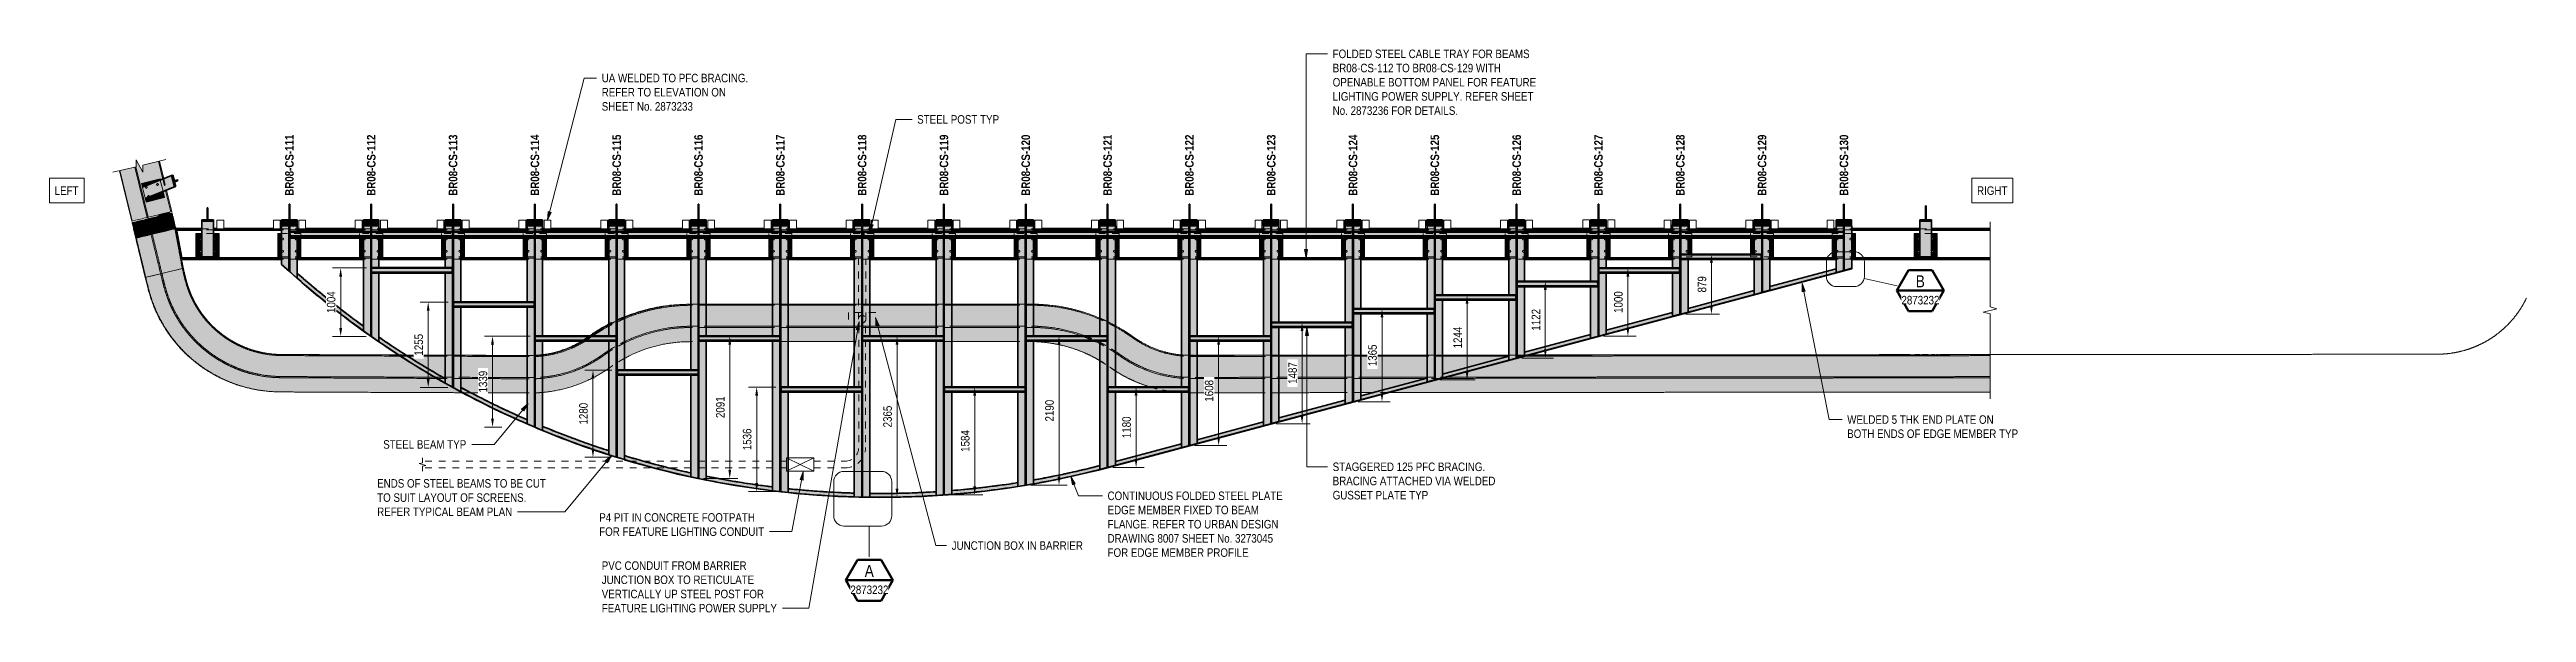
# Model space of a CAD drawing. Header units: metres. Extents: x -348 to -312, y -1188 to 3.
# Drawn here: x -347.95 to -311.62, y -1187.85 to -1179.58 of the extents above.
import ezdxf

# ---------------------------------------------------------------- set-up
doc = ezdxf.new("R2010")
doc.units = ezdxf.units.M
doc.linetypes.add('JacobsDash', pattern=[0.0045, 0.003, -0.0015])
doc.layers.get('Defpoints').update_dxf_attribs({"color": 41})
for name, color, linetype, lineweight in [('A-ANNO-DIMS', 7, 'Continuous', 9), ('A-ANNO-SYMB', 7, 'Continuous', 9), ('A-DETL', 7, 'Continuous', 13), ('A-DETL-GENF', 7, 'Continuous', 9), ('A-FLOR', 7, 'Continuous', 50), ('A-FLOR-HDLN', 7, 'JacobsDash', 18), ('A-GENM', 7, 'Continuous', 35), ('A-GENM-IDEN', 7, 'Continuous', 18), ('A-WALL', 7, 'Continuous', 50), ('A-WALL-HDLN', 7, 'JacobsDash', 18), ('G-ANNO-TEXT', 7, 'Continuous', 9), ('S-BEAM', 7, 'Continuous', 50), ('S-BEAM-HDLN', 7, 'JacobsDash', 18), ('S-FSTN', 7, 'Continuous', 18)]:
    doc.layers.add(name, color=color, linetype=linetype, lineweight=lineweight)
doc.styles.add('Arial Narrow', font='ARIALN.TTF', dxfattribs={"height": 0.125})
doc.styles.add('Arial Narrow_1', font='ARIALN.TTF', dxfattribs={"height": 0.175})
doc.styles.add('Arial Narrow_B', font='ARIALNB.TTF', dxfattribs={"height": 0.125})
doc.dimstyles.new('Dimension_Standard_O__mm_', dxfattribs={"dimscale": 0.3048, "dimtxt": 0.127929, "dimasz": 0.410105, "dimexe": 0.393701, "dimexo": 0.246063, "dimgap": 0.246063, "dimtad": 1, "dimdec": 0, "dimlfac": 1000, "dimzin": 0, "dimdsep": 46, "dimtxsty": 'Arial Narrow', "dimsah": 1, "dimcen": 0.09, "dimaunit": 1, "dimadec": 4, "dimazin": 0, "dimtfac": 1, "dimtdec": 4, "dimtix": 1, "dimtmove": 0, "dimatfit": 3, "dimfxl": 1, "dimtvp": 1, "dimtfill": 1, "dimtolj": 1, "dimtzin": 0, "dimlwd": 18, "dimlwe": 18, "dimarcsym": 2})

msp = doc.modelspace()

# ---------------------------------------------------------------- texts
at = {"layer": 'G-ANNO-TEXT', "insert": (-339.8513, -1187.1004), "char_height": 0.125, "attachment_point": 1, "style": 'Arial Narrow', "bg_fill": 3, "box_fill_scale": 1, "bg_fill_color": 256, "bg_fill_transparency": 0}
msp.add_mtext('PVC CONDUIT FROM BARRIER ', dxfattribs=at)

# ---------------------------------------------------------------- blocks, each defined once
blk = doc.blocks.new('BR08_20_GEN_WPC_PrecastPanel_Wall__4point - BR08_20_GEN_WPC_PrecastPanel_Wall__4point-8633954-DRG-2873232 - SOUTHERN CANOPY - PLAN')
at = {"layer": 'A-GENM', "true_color": 0xc0c0c0}
blk.add_hatch(color=9, dxfattribs=at).paths.add_polyline_path([(-346.35, -1182.021), (-346.195, -1181.984), (-346.197, -1181.973), (-346.353, -1182.011), (-346.351, -1182.019)])
at = {"layer": 'A-GENM'}
for p, q in [((-346.353, -1182.011), (-346.35, -1182.021)), ((-346.35, -1182.021), (-346.195, -1181.984)), ((-346.195, -1181.984), (-346.197, -1181.973))]:
    blk.add_line(p, q, dxfattribs=at)
blk = doc.blocks.new('BR08_GEN_POST_0 - 360UB_BASE-8745523-DRG-2873232 - SOUTHERN CANOPY - PLAN')
at = {"layer": 'A-GENM', "true_color": 0xc0c0c0}
for points in [[(-346.547, -1181.771), (-346.118, -1181.602), (-346.159, -1181.435), (-346.588, -1181.603), (-346.555, -1181.739)], [(-346.547, -1181.771), (-346.528, -1181.766), (-346.099, -1181.597), (-346.118, -1181.602), (-346.501, -1181.752)], [(-346.118, -1181.602), (-346.099, -1181.597), (-346.14, -1181.43), (-346.159, -1181.435), (-346.139, -1181.517)], [(-346.115, -1181.532), (-346.116, -1181.527), (-346.114, -1181.522), (-346.112, -1181.518), (-346.108, -1181.516), (-346.067, -1181.508), (-346.07, -1181.498), (-346.112, -1181.507), (-346.117, -1181.505), (-346.121, -1181.502), (-346.123, -1181.498), (-346.124, -1181.495), (-346.119, -1181.517)], [(-346.115, -1181.532), (-346.067, -1181.508), (-346.11, -1181.517), (-346.113, -1181.52), (-346.115, -1181.524), (-346.116, -1181.529), (-346.115, -1181.531)]]:
    blk.add_hatch(color=9, dxfattribs=at).paths.add_polyline_path(points)
at = {"layer": 'A-GENM'}
for p, q in [((-346.159, -1181.435), (-346.588, -1181.603)), ((-346.547, -1181.771), (-346.118, -1181.602)), ((-346.528, -1181.766), (-346.1, -1181.597)), ((-346.14, -1181.43), (-346.159, -1181.435)), ((-346.159, -1181.435), (-346.118, -1181.602)), ((-346.124, -1181.495), (-346.14, -1181.43)), ((-346.115, -1181.532), (-346.124, -1181.495)), ((-346.118, -1181.602), (-346.099, -1181.597)), ((-346.115, -1181.532), (-346.067, -1181.508)), ((-346.099, -1181.597), (-346.115, -1181.532)), ((-346.11, -1181.506), (-346.07, -1181.498)), ((-346.067, -1181.508), (-346.108, -1181.516)), ((-346.07, -1181.498), (-346.067, -1181.508)), ((-346.547, -1181.771), (-346.528, -1181.766))]:
    blk.add_line(p, q, dxfattribs=at)
at = {"layer": 'A-GENM', "flags": 128}
for points in [[(-346.124, -1181.496), (-346.123, -1181.498), (-346.122, -1181.5), (-346.121, -1181.502), (-346.119, -1181.504), (-346.117, -1181.505), (-346.114, -1181.506), (-346.112, -1181.507), (-346.11, -1181.506)], [(-346.108, -1181.516), (-346.11, -1181.517), (-346.112, -1181.518), (-346.113, -1181.52), (-346.114, -1181.522), (-346.115, -1181.524), (-346.116, -1181.527), (-346.116, -1181.529), (-346.115, -1181.532)]]:
    blk.add_lwpolyline(points, dxfattribs=at)
blk = doc.blocks.new('BR08_GEN_POST_0 - 610UB_BASE-8745540-DRG-2873232 - SOUTHERN CANOPY - PLAN')
at = {"layer": 'A-GENM', "true_color": 0xc0c0c0}
for points in [[(0.005, 0.707), (0.005, 0.772), (-0.005, 0.772), (-0.005, 0.707)], [(0.114, 0.521), (0.114, 0.54), (-0.115, 0.54), (-0.115, 0.521), (0.029, 0.521)], [(0.019, 0.54), (0.016, 0.541), (0.013, 0.542), (0.01, 0.543), (0.007, 0.546), (0.006, 0.548), (0.005, 0.551), (0.005, 0.554), (0.005, 0.707), (-0.005, 0.707), (-0.005, 0.551), (-0.007, 0.546), (-0.008, 0.545), (-0.01, 0.543), (-0.013, 0.542), (-0.016, 0.541), (-0.019, 0.54)]]:
    blk.add_hatch(color=9, dxfattribs=at).paths.add_polyline_path(points)
h = blk.add_hatch(color=9, dxfattribs=at)
h.paths.add_polyline_path([(0.006, 0.521), (-0.115, 0.521), (-0.115, 0.451), (-0.011, 0.452), (-0.006, 0.453), (-0.006, 0.454), (-0.006, 0.495), (0.006, 0.495)])
h.paths.add_polyline_path([(0.029, 0.451), (0.114, 0.451), (0.114, 0.521), (0.006, 0.521), (0.006, 0.453), (0.009, 0.452), (0.017, 0.451), (0.02, 0.451)])
at = {"layer": 'A-GENM'}
for p, q in [((0.005, 0.772), (-0.005, 0.772)), ((-0.005, 0.772), (-0.005, 0.707)), ((0.005, 0.707), (0.005, 0.772)), ((-0.019, 0.54), (-0.115, 0.54)), ((-0.115, 0.54), (-0.115, 0.521)), ((-0.115, 0.521), (0.114, 0.521)), ((-0.115, 0.521), (-0.115, 0.451)), ((0.019, 0.54), (-0.019, 0.54)), ((-0.005, 0.554), (-0.005, 0.707)), ((0.005, 0.707), (0.005, 0.554)), ((0.114, 0.54), (0.019, 0.54)), ((0.114, 0.521), (0.114, 0.54)), ((0.114, 0.451), (0.114, 0.521))]:
    blk.add_line(p, q, dxfattribs=at)
at = {"layer": 'A-GENM', "flags": 128}
for points in [[(-0.019, 0.54), (-0.016, 0.541), (-0.013, 0.542), (-0.01, 0.543), (-0.008, 0.545), (-0.006, 0.548), (-0.005, 0.551), (-0.005, 0.554)], [(0.005, 0.554), (0.005, 0.551), (0.006, 0.548), (0.008, 0.545), (0.01, 0.543), (0.013, 0.542), (0.016, 0.541), (0.019, 0.54)]]:
    blk.add_lwpolyline(points, dxfattribs=at)
blk = doc.blocks.new('BR08_GEN_POST_0 - 610UB_BASE-V1-DRG-2873232 - SOUTHERN CANOPY - PLAN')
at = {"layer": 'A-GENM', "true_color": 0xc0c0c0}
for points in [[(0.005, 0.707), (0.005, 0.772), (-0.005, 0.772), (-0.005, 0.707)], [(0.114, 0.521), (0.114, 0.54), (-0.115, 0.54), (-0.115, 0.521), (0.027, 0.521)], [(0.114, 0.451), (0.114, 0.521), (-0.115, 0.521), (-0.115, 0.451), (-0.011, 0.452), (-0.006, 0.453), (-0.006, 0.454), (-0.006, 0.495), (0.006, 0.495), (0.006, 0.453), (0.009, 0.452), (0.017, 0.451), (0.027, 0.451)], [(0.019, 0.54), (0.016, 0.541), (0.013, 0.542), (0.01, 0.543), (0.007, 0.547), (0.006, 0.548), (0.005, 0.551), (0.005, 0.554), (0.005, 0.707), (-0.005, 0.707), (-0.005, 0.551), (-0.007, 0.547), (-0.008, 0.545), (-0.01, 0.543), (-0.013, 0.542), (-0.016, 0.541), (-0.019, 0.54)]]:
    blk.add_hatch(color=9, dxfattribs=at).paths.add_polyline_path(points)
at = {"layer": 'A-GENM'}
for p, q in [((0.005, 0.772), (-0.005, 0.772)), ((-0.005, 0.772), (-0.005, 0.707)), ((0.005, 0.707), (0.005, 0.772)), ((-0.019, 0.54), (-0.115, 0.54)), ((-0.115, 0.54), (-0.115, 0.521)), ((-0.115, 0.521), (0.114, 0.521)), ((-0.115, 0.521), (-0.115, 0.451)), ((0.019, 0.54), (-0.019, 0.54)), ((-0.005, 0.554), (-0.005, 0.707)), ((0.005, 0.707), (0.005, 0.554)), ((0.114, 0.54), (0.019, 0.54)), ((0.114, 0.521), (0.114, 0.54)), ((0.114, 0.451), (0.114, 0.521))]:
    blk.add_line(p, q, dxfattribs=at)
at = {"layer": 'A-GENM', "flags": 128}
for points in [[(-0.019, 0.54), (-0.016, 0.541), (-0.013, 0.542), (-0.01, 0.543), (-0.008, 0.545), (-0.006, 0.548), (-0.005, 0.551), (-0.005, 0.554)], [(0.005, 0.554), (0.005, 0.551), (0.006, 0.548), (0.008, 0.545), (0.01, 0.543), (0.013, 0.542), (0.016, 0.541), (0.019, 0.54)]]:
    blk.add_lwpolyline(points, dxfattribs=at)
blk = doc.blocks.new('BR08_GEN_POST_0 - 360UB_BASE-TRANS-8745542-DRG-2873232 - SOUTHERN CANOPY - PLAN')
at = {"layer": 'A-GENM', "true_color": 0xc0c0c0}
for points in [[(0.086, 0.521), (0.086, 0.54), (-0.086, 0.54), (-0.086, 0.521)], [(0.086, 0), (0.086, 0.521), (-0.086, 0.521), (-0.086, 0), (0.052, 0)], [(0.019, 0.54), (0.016, 0.541), (0.013, 0.542), (0.01, 0.543), (0.008, 0.545), (0.006, 0.547), (0.005, 0.55), (0.005, 0.553), (0.005, 0.687), (-0.005, 0.687), (-0.005, 0.55), (-0.006, 0.547), (-0.008, 0.545), (-0.01, 0.543), (-0.013, 0.542), (-0.016, 0.541), (-0.019, 0.54)], [(0.005, 0.687), (0.005, 0.72), (-0.005, 0.72), (-0.005, 0.687)]]:
    blk.add_hatch(color=9, dxfattribs=at).paths.add_polyline_path(points)
at = {"layer": 'A-GENM'}
for p, q in [((-0.019, 0.54), (-0.086, 0.54)), ((-0.086, 0.54), (-0.086, 0.521)), ((-0.086, 0.521), (0.086, 0.521)), ((-0.086, 0.521), (-0.086, 0)), ((0.019, 0.54), (-0.019, 0.54)), ((0.005, 0.72), (-0.005, 0.72)), ((-0.005, 0.72), (-0.005, 0.687)), ((-0.005, 0.553), (-0.005, 0.687)), ((0.005, 0.687), (0.005, 0.72)), ((0.005, 0.687), (0.005, 0.553)), ((0.086, 0.54), (0.019, 0.54)), ((0.086, 0.521), (0.086, 0.54)), ((0.086, 0), (0.086, 0.521)), ((-0.086, 0), (0.086, 0))]:
    blk.add_line(p, q, dxfattribs=at)
at = {"layer": 'A-GENM', "flags": 128}
for points in [[(-0.019, 0.54), (-0.016, 0.541), (-0.013, 0.542), (-0.01, 0.543), (-0.008, 0.545), (-0.006, 0.547), (-0.005, 0.55), (-0.005, 0.553)], [(0.005, 0.553), (0.005, 0.55), (0.006, 0.547), (0.008, 0.545), (0.01, 0.543), (0.013, 0.542), (0.016, 0.541), (0.019, 0.54)]]:
    blk.add_lwpolyline(points, dxfattribs=at)
blk = doc.blocks.new('BR08_GEN_POST_0 - 610UB_BASE-V2-DRG-2873232 - SOUTHERN CANOPY - PLAN')
at = {"layer": 'A-GENM', "true_color": 0xc0c0c0}
for points in [[(0.005, 0.707), (0.005, 0.772), (-0.005, 0.772), (-0.005, 0.707)], [(0.114, 0.521), (0.114, 0.54), (-0.115, 0.54), (-0.115, 0.521), (0.044, 0.521)], [(0.044, 0.451), (0.114, 0.451), (0.114, 0.521), (-0.115, 0.521), (-0.115, 0.451), (-0.011, 0.452), (-0.006, 0.453), (-0.006, 0.453), (-0.006, 0.495), (0.006, 0.495), (0.006, 0.453), (0.009, 0.452), (0.017, 0.451), (0.02, 0.451)], [(0.019, 0.54), (0.016, 0.541), (0.013, 0.542), (0.01, 0.543), (0.007, 0.546), (0.006, 0.548), (0.005, 0.551), (0.005, 0.554), (0.005, 0.707), (-0.005, 0.707), (-0.005, 0.551), (-0.007, 0.546), (-0.008, 0.545), (-0.01, 0.543), (-0.013, 0.542), (-0.016, 0.541), (-0.019, 0.54)]]:
    blk.add_hatch(color=9, dxfattribs=at).paths.add_polyline_path(points)
at = {"layer": 'A-GENM'}
for p, q in [((0.005, 0.772), (-0.005, 0.772)), ((-0.005, 0.772), (-0.005, 0.707)), ((0.005, 0.707), (0.005, 0.772)), ((-0.019, 0.54), (-0.115, 0.54)), ((-0.115, 0.54), (-0.115, 0.521)), ((-0.115, 0.521), (0.114, 0.521)), ((-0.115, 0.521), (-0.115, 0.451)), ((0.019, 0.54), (-0.019, 0.54)), ((-0.005, 0.554), (-0.005, 0.707)), ((0.005, 0.707), (0.005, 0.554)), ((0.114, 0.54), (0.019, 0.54)), ((0.114, 0.521), (0.114, 0.54)), ((0.114, 0.451), (0.114, 0.521))]:
    blk.add_line(p, q, dxfattribs=at)
at = {"layer": 'A-GENM', "flags": 128}
for points in [[(-0.019, 0.54), (-0.016, 0.541), (-0.013, 0.542), (-0.01, 0.543), (-0.008, 0.545), (-0.006, 0.548), (-0.005, 0.551), (-0.005, 0.554)], [(0.005, 0.554), (0.005, 0.551), (0.006, 0.548), (0.008, 0.545), (0.01, 0.543), (0.013, 0.542), (0.016, 0.541), (0.019, 0.54)]]:
    blk.add_lwpolyline(points, dxfattribs=at)
blk = doc.blocks.new('BR08_GEN_POST_0 - 610UB_BASE-V3-DRG-2873232 - SOUTHERN CANOPY - PLAN')
at = {"layer": 'A-GENM', "true_color": 0xc0c0c0}
for points in [[(0.005, 0.707), (0.005, 0.772), (-0.005, 0.772), (-0.005, 0.707)], [(0.114, 0.521), (0.114, 0.54), (-0.115, 0.54), (-0.115, 0.521), (0.037, 0.521)], [(0.019, 0.54), (0.016, 0.541), (0.013, 0.542), (0.01, 0.543), (0.007, 0.546), (0.006, 0.548), (0.005, 0.551), (0.005, 0.554), (0.005, 0.707), (-0.005, 0.707), (-0.005, 0.551), (-0.007, 0.546), (-0.008, 0.545), (-0.01, 0.543), (-0.013, 0.542), (-0.016, 0.541), (-0.019, 0.54)]]:
    blk.add_hatch(color=9, dxfattribs=at).paths.add_polyline_path(points)
h = blk.add_hatch(color=9, dxfattribs=at)
h.paths.add_polyline_path([(0.006, 0.521), (-0.115, 0.521), (-0.115, 0.451), (-0.011, 0.452), (-0.006, 0.453), (-0.006, 0.454), (-0.006, 0.495), (0.006, 0.495)])
h.paths.add_polyline_path([(0.037, 0.451), (0.114, 0.451), (0.114, 0.521), (0.006, 0.521), (0.006, 0.453), (0.009, 0.452), (0.017, 0.451), (0.02, 0.451)])
at = {"layer": 'A-GENM'}
for p, q in [((0.005, 0.772), (-0.005, 0.772)), ((-0.005, 0.772), (-0.005, 0.707)), ((0.005, 0.707), (0.005, 0.772)), ((-0.019, 0.54), (-0.115, 0.54)), ((-0.115, 0.54), (-0.115, 0.521)), ((-0.115, 0.521), (0.114, 0.521)), ((-0.115, 0.521), (-0.115, 0.451)), ((0.019, 0.54), (-0.019, 0.54)), ((-0.005, 0.554), (-0.005, 0.707)), ((0.005, 0.707), (0.005, 0.554)), ((0.114, 0.54), (0.019, 0.54)), ((0.114, 0.521), (0.114, 0.54)), ((0.114, 0.451), (0.114, 0.521))]:
    blk.add_line(p, q, dxfattribs=at)
at = {"layer": 'A-GENM', "flags": 128}
for points in [[(-0.019, 0.54), (-0.016, 0.541), (-0.013, 0.542), (-0.01, 0.543), (-0.008, 0.545), (-0.006, 0.548), (-0.005, 0.551), (-0.005, 0.554)], [(0.005, 0.554), (0.005, 0.551), (0.006, 0.548), (0.008, 0.545), (0.01, 0.543), (0.013, 0.542), (0.016, 0.541), (0.019, 0.54)]]:
    blk.add_lwpolyline(points, dxfattribs=at)
blk = doc.blocks.new('BR08_GEN_POST_0 - 610UB_BASE-V4-DRG-2873232 - SOUTHERN CANOPY - PLAN')
at = {"layer": 'A-GENM', "true_color": 0xc0c0c0}
for points in [[(0.005, 0.707), (0.005, 0.772), (-0.005, 0.772), (-0.005, 0.707)], [(0.114, 0.521), (0.114, 0.54), (-0.115, 0.54), (-0.115, 0.521), (0.021, 0.521)], [(0.019, 0.54), (0.016, 0.541), (0.013, 0.542), (0.01, 0.543), (0.007, 0.546), (0.006, 0.548), (0.005, 0.551), (0.005, 0.554), (0.005, 0.707), (-0.005, 0.707), (-0.005, 0.551), (-0.007, 0.546), (-0.008, 0.545), (-0.01, 0.543), (-0.013, 0.542), (-0.016, 0.541), (-0.019, 0.54)]]:
    blk.add_hatch(color=9, dxfattribs=at).paths.add_polyline_path(points)
h = blk.add_hatch(color=9, dxfattribs=at)
h.paths.add_polyline_path([(0.006, 0.521), (-0.115, 0.521), (-0.115, 0.451), (-0.011, 0.452), (-0.006, 0.453), (-0.006, 0.454), (-0.006, 0.495), (0.006, 0.495)])
h.paths.add_polyline_path([(0.114, 0.451), (0.114, 0.521), (0.006, 0.521), (0.006, 0.453), (0.009, 0.452), (0.017, 0.451), (0.021, 0.451)])
at = {"layer": 'A-GENM'}
for p, q in [((0.005, 0.772), (-0.005, 0.772)), ((-0.005, 0.772), (-0.005, 0.707)), ((0.005, 0.707), (0.005, 0.772)), ((-0.019, 0.54), (-0.115, 0.54)), ((-0.115, 0.54), (-0.115, 0.521)), ((-0.115, 0.521), (0.114, 0.521)), ((-0.115, 0.521), (-0.115, 0.451)), ((0.019, 0.54), (-0.019, 0.54)), ((-0.005, 0.554), (-0.005, 0.707)), ((0.005, 0.707), (0.005, 0.554)), ((0.114, 0.54), (0.019, 0.54)), ((0.114, 0.521), (0.114, 0.54)), ((0.114, 0.451), (0.114, 0.521))]:
    blk.add_line(p, q, dxfattribs=at)
at = {"layer": 'A-GENM', "flags": 128}
for points in [[(-0.019, 0.54), (-0.016, 0.541), (-0.013, 0.542), (-0.01, 0.543), (-0.008, 0.545), (-0.006, 0.548), (-0.005, 0.551), (-0.005, 0.554)], [(0.005, 0.554), (0.005, 0.551), (0.006, 0.548), (0.008, 0.545), (0.01, 0.543), (0.013, 0.542), (0.016, 0.541), (0.019, 0.54)]]:
    blk.add_lwpolyline(points, dxfattribs=at)
blk = doc.blocks.new('BR08_GEN_POST_0 - 610UB_BASE-V5-DRG-2873232 - SOUTHERN CANOPY - PLAN')
at = {"layer": 'A-GENM', "true_color": 0xc0c0c0}
for points in [[(0.005, 0.707), (0.005, 0.772), (-0.005, 0.772), (-0.005, 0.707)], [(0.114, 0.521), (0.114, 0.54), (-0.115, 0.54), (-0.115, 0.521), (0.013, 0.521)], [(0.019, 0.54), (0.016, 0.541), (0.013, 0.542), (0.01, 0.543), (0.007, 0.546), (0.006, 0.548), (0.005, 0.551), (0.005, 0.554), (0.005, 0.707), (-0.005, 0.707), (-0.005, 0.551), (-0.007, 0.546), (-0.008, 0.545), (-0.01, 0.543), (-0.013, 0.542), (-0.016, 0.541), (-0.019, 0.54), (0.013, 0.54)]]:
    blk.add_hatch(color=9, dxfattribs=at).paths.add_polyline_path(points)
h = blk.add_hatch(color=9, dxfattribs=at)
h.paths.add_polyline_path([(0.006, 0.521), (-0.115, 0.521), (-0.115, 0.451), (-0.011, 0.452), (-0.006, 0.453), (-0.006, 0.454), (-0.006, 0.495), (0.006, 0.495)])
h.paths.add_polyline_path([(0.114, 0.451), (0.114, 0.521), (0.006, 0.521), (0.006, 0.453), (0.009, 0.452), (0.017, 0.451), (0.02, 0.451)])
at = {"layer": 'A-GENM'}
for p, q in [((0.005, 0.772), (-0.005, 0.772)), ((-0.005, 0.772), (-0.005, 0.707)), ((0.005, 0.707), (0.005, 0.772)), ((-0.019, 0.54), (-0.115, 0.54)), ((-0.115, 0.54), (-0.115, 0.521)), ((-0.115, 0.521), (0.114, 0.521)), ((-0.115, 0.521), (-0.115, 0.451)), ((0.019, 0.54), (-0.019, 0.54)), ((-0.005, 0.554), (-0.005, 0.707)), ((0.005, 0.707), (0.005, 0.554)), ((0.114, 0.54), (0.019, 0.54)), ((0.114, 0.521), (0.114, 0.54)), ((0.114, 0.451), (0.114, 0.521))]:
    blk.add_line(p, q, dxfattribs=at)
at = {"layer": 'A-GENM', "flags": 128}
for points in [[(-0.019, 0.54), (-0.016, 0.541), (-0.013, 0.542), (-0.01, 0.543), (-0.008, 0.545), (-0.006, 0.548), (-0.005, 0.551), (-0.005, 0.554)], [(0.005, 0.554), (0.005, 0.551), (0.006, 0.548), (0.008, 0.545), (0.01, 0.543), (0.013, 0.542), (0.016, 0.541), (0.019, 0.54)]]:
    blk.add_lwpolyline(points, dxfattribs=at)
blk = doc.blocks.new('BR08_GEN_POST_0 - 610UB_BASE-V6-DRG-2873232 - SOUTHERN CANOPY - PLAN')
at = {"layer": 'A-GENM', "true_color": 0xc0c0c0}
for points in [[(0.005, 0.707), (0.005, 0.772), (-0.005, 0.772), (-0.005, 0.707)], [(0.114, 0.521), (0.114, 0.54), (-0.115, 0.54), (-0.115, 0.521), (0.005, 0.521)], [(0.019, 0.54), (0.016, 0.541), (0.013, 0.542), (0.01, 0.543), (0.008, 0.545), (0.006, 0.548), (0.005, 0.553), (0.005, 0.554), (0.005, 0.707), (-0.005, 0.707), (-0.005, 0.551), (-0.006, 0.548), (-0.008, 0.545), (-0.01, 0.543), (-0.013, 0.542), (-0.016, 0.541), (-0.019, 0.54), (0.005, 0.54)]]:
    blk.add_hatch(color=9, dxfattribs=at).paths.add_polyline_path(points)
h = blk.add_hatch(color=9, dxfattribs=at)
h.paths.add_polyline_path([(0.006, 0.521), (-0.115, 0.521), (-0.115, 0.451), (-0.011, 0.452), (-0.006, 0.453), (-0.006, 0.454), (-0.006, 0.495), (0.006, 0.495)])
h.paths.add_polyline_path([(0.114, 0.451), (0.114, 0.521), (0.006, 0.521), (0.006, 0.453), (0.009, 0.452), (0.017, 0.451), (0.02, 0.451)])
at = {"layer": 'A-GENM'}
for p, q in [((0.005, 0.772), (-0.005, 0.772)), ((-0.005, 0.772), (-0.005, 0.707)), ((0.005, 0.707), (0.005, 0.772)), ((-0.019, 0.54), (-0.115, 0.54)), ((-0.115, 0.54), (-0.115, 0.521)), ((-0.115, 0.521), (0.114, 0.521)), ((-0.115, 0.521), (-0.115, 0.451)), ((0.019, 0.54), (-0.019, 0.54)), ((-0.005, 0.554), (-0.005, 0.707)), ((0.005, 0.707), (0.005, 0.554)), ((0.114, 0.54), (0.019, 0.54)), ((0.114, 0.521), (0.114, 0.54)), ((0.114, 0.451), (0.114, 0.521))]:
    blk.add_line(p, q, dxfattribs=at)
at = {"layer": 'A-GENM', "flags": 128}
for points in [[(-0.019, 0.54), (-0.016, 0.541), (-0.013, 0.542), (-0.01, 0.543), (-0.008, 0.545), (-0.006, 0.548), (-0.005, 0.551), (-0.005, 0.554)], [(0.005, 0.554), (0.005, 0.551), (0.006, 0.548), (0.008, 0.545), (0.01, 0.543), (0.013, 0.542), (0.016, 0.541), (0.019, 0.54)]]:
    blk.add_lwpolyline(points, dxfattribs=at)
blk = doc.blocks.new('BR08_GEN_POST_0 - 610UB_BASE-V7-DRG-2873232 - SOUTHERN CANOPY - PLAN')
at = {"layer": 'A-GENM', "true_color": 0xc0c0c0}
for points in [[(0.005, 0.707), (0.005, 0.772), (-0.005, 0.772), (-0.005, 0.707)], [(0.114, 0.521), (0.114, 0.54), (-0.115, 0.54), (-0.115, 0.521), (0.106, 0.521)], [(0.019, 0.54), (0.016, 0.541), (0.013, 0.542), (0.01, 0.543), (0.007, 0.546), (0.006, 0.548), (0.005, 0.551), (0.005, 0.554), (0.005, 0.707), (-0.005, 0.707), (-0.005, 0.551), (-0.007, 0.546), (-0.008, 0.545), (-0.01, 0.543), (-0.013, 0.542), (-0.016, 0.541), (-0.019, 0.54), (-0.003, 0.54)]]:
    blk.add_hatch(color=9, dxfattribs=at).paths.add_polyline_path(points)
h = blk.add_hatch(color=9, dxfattribs=at)
h.paths.add_polyline_path([(0.006, 0.521), (-0.115, 0.521), (-0.115, 0.451), (-0.011, 0.452), (-0.006, 0.453), (-0.006, 0.454), (-0.006, 0.495), (0.006, 0.495)])
h.paths.add_polyline_path([(0.106, 0.451), (0.114, 0.451), (0.114, 0.521), (0.006, 0.521), (0.006, 0.453), (0.009, 0.452), (0.017, 0.451), (0.02, 0.451)])
at = {"layer": 'A-GENM'}
for p, q in [((0.005, 0.772), (-0.005, 0.772)), ((-0.005, 0.772), (-0.005, 0.707)), ((0.005, 0.707), (0.005, 0.772)), ((-0.019, 0.54), (-0.115, 0.54)), ((-0.115, 0.54), (-0.115, 0.521)), ((-0.115, 0.521), (0.114, 0.521)), ((-0.115, 0.521), (-0.115, 0.451)), ((0.019, 0.54), (-0.019, 0.54)), ((-0.005, 0.554), (-0.005, 0.707)), ((0.005, 0.707), (0.005, 0.554)), ((0.114, 0.54), (0.019, 0.54)), ((0.114, 0.521), (0.114, 0.54)), ((0.114, 0.451), (0.114, 0.521))]:
    blk.add_line(p, q, dxfattribs=at)
at = {"layer": 'A-GENM', "flags": 128}
for points in [[(-0.019, 0.54), (-0.016, 0.541), (-0.013, 0.542), (-0.01, 0.543), (-0.008, 0.545), (-0.006, 0.548), (-0.005, 0.551), (-0.005, 0.554)], [(0.005, 0.554), (0.005, 0.551), (0.006, 0.548), (0.008, 0.545), (0.01, 0.543), (0.013, 0.542), (0.016, 0.541), (0.019, 0.54)]]:
    blk.add_lwpolyline(points, dxfattribs=at)
blk = doc.blocks.new('BR08_GEN_POST_0 - 610UB_BASE-V8-DRG-2873232 - SOUTHERN CANOPY - PLAN')
at = {"layer": 'A-GENM', "true_color": 0xc0c0c0}
for points in [[(0.005, 0.707), (0.005, 0.772), (-0.005, 0.772), (-0.005, 0.707)], [(0.114, 0.521), (0.114, 0.54), (-0.115, 0.54), (-0.115, 0.521), (-0.011, 0.521)], [(0.114, 0.451), (0.114, 0.521), (-0.115, 0.521), (-0.115, 0.451), (-0.011, 0.452), (-0.006, 0.453), (-0.006, 0.454), (-0.006, 0.495), (0.006, 0.495), (0.006, 0.453), (0.009, 0.452), (0.017, 0.451), (0.02, 0.451)], [(0.019, 0.54), (0.016, 0.541), (0.013, 0.542), (0.01, 0.543), (0.007, 0.546), (0.006, 0.548), (0.005, 0.551), (0.005, 0.554), (0.005, 0.707), (-0.005, 0.707), (-0.005, 0.551), (-0.007, 0.546), (-0.008, 0.545), (-0.011, 0.543), (-0.013, 0.542), (-0.016, 0.541), (-0.019, 0.54), (-0.011, 0.54)]]:
    blk.add_hatch(color=9, dxfattribs=at).paths.add_polyline_path(points)
at = {"layer": 'A-GENM'}
for p, q in [((0.005, 0.772), (-0.005, 0.772)), ((-0.005, 0.772), (-0.005, 0.707)), ((0.005, 0.707), (0.005, 0.772)), ((-0.019, 0.54), (-0.115, 0.54)), ((-0.115, 0.54), (-0.115, 0.521)), ((-0.115, 0.521), (0.114, 0.521)), ((-0.115, 0.521), (-0.115, 0.451)), ((0.019, 0.54), (-0.019, 0.54)), ((-0.005, 0.554), (-0.005, 0.707)), ((0.005, 0.707), (0.005, 0.554)), ((0.114, 0.54), (0.019, 0.54)), ((0.114, 0.521), (0.114, 0.54)), ((0.114, 0.451), (0.114, 0.521))]:
    blk.add_line(p, q, dxfattribs=at)
at = {"layer": 'A-GENM', "flags": 128}
for points in [[(-0.019, 0.54), (-0.016, 0.541), (-0.013, 0.542), (-0.01, 0.543), (-0.008, 0.545), (-0.006, 0.548), (-0.005, 0.551), (-0.005, 0.554)], [(0.005, 0.554), (0.005, 0.551), (0.006, 0.548), (0.008, 0.545), (0.01, 0.543), (0.013, 0.542), (0.016, 0.541), (0.019, 0.54)]]:
    blk.add_lwpolyline(points, dxfattribs=at)
blk = doc.blocks.new('BR08_GEN_POST_0 - 610UB_BASE-V9-DRG-2873232 - SOUTHERN CANOPY - PLAN')
at = {"layer": 'A-GENM', "true_color": 0xc0c0c0}
for points in [[(0.005, 0.707), (0.005, 0.772), (-0.005, 0.772), (-0.005, 0.707)], [(0.114, 0.521), (0.114, 0.54), (-0.115, 0.54), (-0.115, 0.521), (0.09, 0.521)], [(0.019, 0.54), (0.016, 0.541), (0.013, 0.542), (0.01, 0.543), (0.007, 0.546), (0.006, 0.548), (0.005, 0.551), (0.005, 0.554), (0.005, 0.707), (-0.005, 0.707), (-0.005, 0.551), (-0.007, 0.546), (-0.008, 0.545), (-0.01, 0.543), (-0.013, 0.542), (-0.018, 0.54), (-0.018, 0.54)]]:
    blk.add_hatch(color=9, dxfattribs=at).paths.add_polyline_path(points)
h = blk.add_hatch(color=9, dxfattribs=at)
h.paths.add_polyline_path([(0.006, 0.521), (-0.115, 0.521), (-0.115, 0.451), (-0.011, 0.452), (-0.006, 0.453), (-0.006, 0.454), (-0.006, 0.495), (0.006, 0.495)])
h.paths.add_polyline_path([(0.09, 0.451), (0.114, 0.451), (0.114, 0.521), (0.006, 0.521), (0.006, 0.453), (0.009, 0.452), (0.017, 0.451), (0.02, 0.451)])
at = {"layer": 'A-GENM'}
for p, q in [((0.005, 0.772), (-0.005, 0.772)), ((-0.005, 0.772), (-0.005, 0.707)), ((0.005, 0.707), (0.005, 0.772)), ((-0.019, 0.54), (-0.115, 0.54)), ((-0.115, 0.54), (-0.115, 0.521)), ((-0.115, 0.521), (0.114, 0.521)), ((-0.115, 0.521), (-0.115, 0.451)), ((0.019, 0.54), (-0.019, 0.54)), ((-0.005, 0.554), (-0.005, 0.707)), ((0.005, 0.707), (0.005, 0.554)), ((0.114, 0.54), (0.019, 0.54)), ((0.114, 0.521), (0.114, 0.54)), ((0.114, 0.451), (0.114, 0.521))]:
    blk.add_line(p, q, dxfattribs=at)
at = {"layer": 'A-GENM', "flags": 128}
for points in [[(-0.019, 0.54), (-0.016, 0.541), (-0.013, 0.542), (-0.01, 0.543), (-0.008, 0.545), (-0.006, 0.548), (-0.005, 0.551), (-0.005, 0.554)], [(0.005, 0.554), (0.005, 0.551), (0.006, 0.548), (0.008, 0.545), (0.01, 0.543), (0.013, 0.542), (0.016, 0.541), (0.019, 0.54)]]:
    blk.add_lwpolyline(points, dxfattribs=at)
blk = doc.blocks.new('BR08_GEN_POST_0 - 610UB_BASE-V10-DRG-2873232 - SOUTHERN CANOPY - PLAN')
at = {"layer": 'A-GENM', "true_color": 0xc0c0c0}
for points in [[(0.005, 0.707), (0.005, 0.772), (-0.005, 0.772), (-0.005, 0.707)], [(0.114, 0.521), (0.114, 0.54), (-0.115, 0.54), (-0.115, 0.521), (0.082, 0.521)], [(0.019, 0.54), (0.016, 0.541), (0.013, 0.542), (0.01, 0.543), (0.007, 0.546), (0.006, 0.548), (0.005, 0.551), (0.005, 0.554), (0.005, 0.707), (-0.005, 0.707), (-0.005, 0.551), (-0.007, 0.546), (-0.008, 0.545), (-0.01, 0.543), (-0.013, 0.542), (-0.016, 0.541), (-0.019, 0.54)]]:
    blk.add_hatch(color=9, dxfattribs=at).paths.add_polyline_path(points)
h = blk.add_hatch(color=9, dxfattribs=at)
h.paths.add_polyline_path([(0.006, 0.521), (-0.115, 0.521), (-0.115, 0.451), (-0.011, 0.452), (-0.006, 0.453), (-0.006, 0.454), (-0.006, 0.495), (0.006, 0.495)])
h.paths.add_polyline_path([(0.082, 0.451), (0.114, 0.451), (0.114, 0.521), (0.006, 0.521), (0.006, 0.453), (0.009, 0.452), (0.017, 0.451), (0.02, 0.451)])
at = {"layer": 'A-GENM'}
for p, q in [((0.005, 0.772), (-0.005, 0.772)), ((-0.005, 0.772), (-0.005, 0.707)), ((0.005, 0.707), (0.005, 0.772)), ((-0.019, 0.54), (-0.115, 0.54)), ((-0.115, 0.54), (-0.115, 0.521)), ((-0.115, 0.521), (0.114, 0.521)), ((-0.115, 0.521), (-0.115, 0.451)), ((0.019, 0.54), (-0.019, 0.54)), ((-0.005, 0.554), (-0.005, 0.707)), ((0.005, 0.707), (0.005, 0.554)), ((0.114, 0.54), (0.019, 0.54)), ((0.114, 0.521), (0.114, 0.54)), ((0.114, 0.451), (0.114, 0.521))]:
    blk.add_line(p, q, dxfattribs=at)
at = {"layer": 'A-GENM', "flags": 128}
for points in [[(-0.019, 0.54), (-0.016, 0.541), (-0.013, 0.542), (-0.01, 0.543), (-0.008, 0.545), (-0.006, 0.548), (-0.005, 0.551), (-0.005, 0.554)], [(0.005, 0.554), (0.005, 0.551), (0.006, 0.548), (0.008, 0.545), (0.01, 0.543), (0.013, 0.542), (0.016, 0.541), (0.019, 0.54)]]:
    blk.add_lwpolyline(points, dxfattribs=at)
blk = doc.blocks.new('BR08_GEN_POST_0 - 610UB_BASE-V11-DRG-2873232 - SOUTHERN CANOPY - PLAN')
at = {"layer": 'A-GENM', "true_color": 0xc0c0c0}
for points in [[(0.005, 0.707), (0.005, 0.772), (-0.005, 0.772), (-0.005, 0.707)], [(0.114, 0.521), (0.114, 0.54), (-0.115, 0.54), (-0.115, 0.521), (0.074, 0.521)], [(0.074, 0.451), (0.114, 0.451), (0.114, 0.521), (-0.115, 0.521), (-0.115, 0.451), (-0.011, 0.452), (-0.006, 0.453), (-0.006, 0.454), (-0.006, 0.495), (0.006, 0.495), (0.006, 0.453), (0.009, 0.452), (0.017, 0.451), (0.02, 0.451)], [(0.019, 0.54), (0.016, 0.541), (0.013, 0.542), (0.01, 0.543), (0.007, 0.546), (0.006, 0.548), (0.005, 0.551), (0.005, 0.554), (0.005, 0.707), (-0.005, 0.707), (-0.005, 0.551), (-0.007, 0.546), (-0.008, 0.545), (-0.01, 0.543), (-0.013, 0.542), (-0.016, 0.541), (-0.019, 0.54)]]:
    blk.add_hatch(color=9, dxfattribs=at).paths.add_polyline_path(points)
at = {"layer": 'A-GENM'}
for p, q in [((0.005, 0.772), (-0.005, 0.772)), ((-0.005, 0.772), (-0.005, 0.707)), ((0.005, 0.707), (0.005, 0.772)), ((-0.019, 0.54), (-0.115, 0.54)), ((-0.115, 0.54), (-0.115, 0.521)), ((-0.115, 0.521), (0.114, 0.521)), ((-0.115, 0.521), (-0.115, 0.451)), ((0.019, 0.54), (-0.019, 0.54)), ((-0.005, 0.554), (-0.005, 0.707)), ((0.005, 0.707), (0.005, 0.554)), ((0.114, 0.54), (0.019, 0.54)), ((0.114, 0.521), (0.114, 0.54)), ((0.114, 0.451), (0.114, 0.521))]:
    blk.add_line(p, q, dxfattribs=at)
at = {"layer": 'A-GENM', "flags": 128}
for points in [[(-0.019, 0.54), (-0.016, 0.541), (-0.013, 0.542), (-0.01, 0.543), (-0.008, 0.545), (-0.006, 0.548), (-0.005, 0.551), (-0.005, 0.554)], [(0.005, 0.554), (0.005, 0.551), (0.006, 0.548), (0.008, 0.545), (0.01, 0.543), (0.013, 0.542), (0.016, 0.541), (0.019, 0.54)]]:
    blk.add_lwpolyline(points, dxfattribs=at)
blk = doc.blocks.new('BR08_GEN_POST_0 - 610UB_BASE-V12-DRG-2873232 - SOUTHERN CANOPY - PLAN')
at = {"layer": 'A-GENM', "true_color": 0xc0c0c0}
for points in [[(0.005, 0.707), (0.005, 0.772), (-0.005, 0.772), (-0.005, 0.707)], [(0.114, 0.521), (0.114, 0.54), (-0.115, 0.54), (-0.115, 0.521), (0.066, 0.521)], [(0.019, 0.54), (0.016, 0.541), (0.013, 0.542), (0.01, 0.543), (0.007, 0.547), (0.006, 0.548), (0.005, 0.551), (0.005, 0.554), (0.005, 0.707), (-0.005, 0.707), (-0.005, 0.551), (-0.007, 0.547), (-0.008, 0.545), (-0.01, 0.543), (-0.013, 0.542), (-0.016, 0.541), (-0.019, 0.54)]]:
    blk.add_hatch(color=9, dxfattribs=at).paths.add_polyline_path(points)
h = blk.add_hatch(color=9, dxfattribs=at)
h.paths.add_polyline_path([(0.006, 0.521), (-0.115, 0.521), (-0.115, 0.451), (-0.011, 0.452), (-0.006, 0.453), (-0.006, 0.454), (-0.006, 0.495), (0.006, 0.495)])
h.paths.add_polyline_path([(0.114, 0.451), (0.114, 0.521), (0.006, 0.521), (0.006, 0.453), (0.009, 0.452), (0.017, 0.451), (0.02, 0.451), (0.066, 0.451)])
at = {"layer": 'A-GENM'}
for p, q in [((0.005, 0.772), (-0.005, 0.772)), ((-0.005, 0.772), (-0.005, 0.707)), ((0.005, 0.707), (0.005, 0.772)), ((-0.019, 0.54), (-0.115, 0.54)), ((-0.115, 0.54), (-0.115, 0.521)), ((-0.115, 0.521), (0.114, 0.521)), ((-0.115, 0.521), (-0.115, 0.451)), ((0.019, 0.54), (-0.019, 0.54)), ((-0.005, 0.554), (-0.005, 0.707)), ((0.005, 0.707), (0.005, 0.554)), ((0.114, 0.54), (0.019, 0.54)), ((0.114, 0.521), (0.114, 0.54)), ((0.114, 0.451), (0.114, 0.521))]:
    blk.add_line(p, q, dxfattribs=at)
at = {"layer": 'A-GENM', "flags": 128}
for points in [[(-0.019, 0.54), (-0.016, 0.541), (-0.013, 0.542), (-0.01, 0.543), (-0.008, 0.545), (-0.006, 0.548), (-0.005, 0.551), (-0.005, 0.554)], [(0.005, 0.554), (0.005, 0.551), (0.006, 0.548), (0.008, 0.545), (0.01, 0.543), (0.013, 0.542), (0.016, 0.541), (0.019, 0.54)]]:
    blk.add_lwpolyline(points, dxfattribs=at)
blk = doc.blocks.new('BR08_GEN_POST_0 - 610UB_BASE-V13-DRG-2873232 - SOUTHERN CANOPY - PLAN')
at = {"layer": 'A-GENM', "true_color": 0xc0c0c0}
for points in [[(0.005, 0.707), (0.005, 0.772), (-0.005, 0.772), (-0.005, 0.707)], [(0.114, 0.521), (0.114, 0.54), (-0.115, 0.54), (-0.115, 0.521), (0.058, 0.521)], [(0.019, 0.54), (0.016, 0.541), (0.013, 0.542), (0.01, 0.543), (0.007, 0.547), (0.006, 0.548), (0.005, 0.551), (0.005, 0.554), (0.005, 0.707), (-0.005, 0.707), (-0.005, 0.551), (-0.007, 0.547), (-0.008, 0.545), (-0.01, 0.543), (-0.013, 0.542), (-0.016, 0.541), (-0.019, 0.54)]]:
    blk.add_hatch(color=9, dxfattribs=at).paths.add_polyline_path(points)
h = blk.add_hatch(color=9, dxfattribs=at)
h.paths.add_polyline_path([(0.006, 0.521), (-0.115, 0.521), (-0.115, 0.451), (-0.011, 0.452), (-0.006, 0.453), (-0.006, 0.454), (-0.006, 0.495), (0.006, 0.495)])
h.paths.add_polyline_path([(0.114, 0.451), (0.114, 0.521), (0.006, 0.521), (0.006, 0.453), (0.009, 0.452), (0.017, 0.451), (0.02, 0.451), (0.058, 0.451)])
at = {"layer": 'A-GENM'}
for p, q in [((0.005, 0.772), (-0.005, 0.772)), ((-0.005, 0.772), (-0.005, 0.707)), ((0.005, 0.707), (0.005, 0.772)), ((-0.019, 0.54), (-0.115, 0.54)), ((-0.115, 0.54), (-0.115, 0.521)), ((-0.115, 0.521), (0.114, 0.521)), ((-0.115, 0.521), (-0.115, 0.451)), ((0.019, 0.54), (-0.019, 0.54)), ((-0.005, 0.554), (-0.005, 0.707)), ((0.005, 0.707), (0.005, 0.554)), ((0.114, 0.54), (0.019, 0.54)), ((0.114, 0.521), (0.114, 0.54)), ((0.114, 0.451), (0.114, 0.521))]:
    blk.add_line(p, q, dxfattribs=at)
at = {"layer": 'A-GENM', "flags": 128}
for points in [[(-0.019, 0.54), (-0.016, 0.541), (-0.013, 0.542), (-0.01, 0.543), (-0.008, 0.545), (-0.006, 0.548), (-0.005, 0.551), (-0.005, 0.554)], [(0.005, 0.554), (0.005, 0.551), (0.006, 0.548), (0.008, 0.545), (0.01, 0.543), (0.013, 0.542), (0.016, 0.541), (0.019, 0.54)]]:
    blk.add_lwpolyline(points, dxfattribs=at)
blk = doc.blocks.new('BR08_GEN_POST_0 - 610UB_BASE-V14-DRG-2873232 - SOUTHERN CANOPY - PLAN')
at = {"layer": 'A-GENM', "true_color": 0xc0c0c0}
for points in [[(0.005, 0.707), (0.005, 0.772), (-0.005, 0.772), (-0.005, 0.707)], [(0.114, 0.521), (0.114, 0.54), (-0.115, 0.54), (-0.115, 0.521), (0.051, 0.521)], [(0.019, 0.54), (0.016, 0.541), (0.013, 0.542), (0.01, 0.543), (0.007, 0.547), (0.006, 0.548), (0.005, 0.551), (0.005, 0.554), (0.005, 0.707), (-0.005, 0.707), (-0.005, 0.551), (-0.007, 0.547), (-0.008, 0.545), (-0.01, 0.543), (-0.013, 0.542), (-0.016, 0.541), (-0.019, 0.54)]]:
    blk.add_hatch(color=9, dxfattribs=at).paths.add_polyline_path(points)
h = blk.add_hatch(color=9, dxfattribs=at)
h.paths.add_polyline_path([(0.006, 0.521), (-0.115, 0.521), (-0.115, 0.451), (-0.011, 0.452), (-0.006, 0.453), (-0.006, 0.454), (-0.006, 0.495), (0.006, 0.495)])
h.paths.add_polyline_path([(0.114, 0.451), (0.114, 0.521), (0.006, 0.521), (0.006, 0.453), (0.009, 0.452), (0.017, 0.451), (0.02, 0.451), (0.051, 0.451)])
at = {"layer": 'A-GENM'}
for p, q in [((0.005, 0.772), (-0.005, 0.772)), ((-0.005, 0.772), (-0.005, 0.707)), ((0.005, 0.707), (0.005, 0.772)), ((-0.019, 0.54), (-0.115, 0.54)), ((-0.115, 0.54), (-0.115, 0.521)), ((-0.115, 0.521), (0.114, 0.521)), ((-0.115, 0.521), (-0.115, 0.451)), ((0.019, 0.54), (-0.019, 0.54)), ((-0.005, 0.554), (-0.005, 0.707)), ((0.005, 0.707), (0.005, 0.554)), ((0.114, 0.54), (0.019, 0.54)), ((0.114, 0.521), (0.114, 0.54)), ((0.114, 0.451), (0.114, 0.521))]:
    blk.add_line(p, q, dxfattribs=at)
at = {"layer": 'A-GENM', "flags": 128}
for points in [[(-0.019, 0.54), (-0.016, 0.541), (-0.013, 0.542), (-0.01, 0.543), (-0.008, 0.545), (-0.006, 0.548), (-0.005, 0.551), (-0.005, 0.554)], [(0.005, 0.554), (0.005, 0.551), (0.006, 0.548), (0.008, 0.545), (0.01, 0.543), (0.013, 0.542), (0.016, 0.541), (0.019, 0.54)]]:
    blk.add_lwpolyline(points, dxfattribs=at)
blk = doc.blocks.new('BR08_GEN_POST_0 - 610UB_BASE-V15-DRG-2873232 - SOUTHERN CANOPY - PLAN')
at = {"layer": 'A-GENM', "true_color": 0xc0c0c0}
for points in [[(0.005, 0.707), (0.005, 0.772), (-0.005, 0.772), (-0.005, 0.707)], [(0.114, 0.521), (0.114, 0.54), (-0.115, 0.54), (-0.115, 0.521), (0.043, 0.521)], [(0.114, 0.451), (0.114, 0.521), (-0.115, 0.521), (-0.115, 0.451), (-0.011, 0.452), (-0.006, 0.453), (-0.006, 0.454), (-0.006, 0.495), (0.006, 0.495), (0.006, 0.453), (0.009, 0.452), (0.017, 0.451), (0.043, 0.451)], [(0.019, 0.54), (0.016, 0.541), (0.013, 0.542), (0.01, 0.543), (0.007, 0.547), (0.006, 0.548), (0.005, 0.551), (0.005, 0.554), (0.005, 0.707), (-0.005, 0.707), (-0.005, 0.551), (-0.007, 0.547), (-0.008, 0.545), (-0.01, 0.543), (-0.013, 0.542), (-0.016, 0.541), (-0.019, 0.54)]]:
    blk.add_hatch(color=9, dxfattribs=at).paths.add_polyline_path(points)
at = {"layer": 'A-GENM'}
for p, q in [((0.005, 0.772), (-0.005, 0.772)), ((-0.005, 0.772), (-0.005, 0.707)), ((0.005, 0.707), (0.005, 0.772)), ((-0.019, 0.54), (-0.115, 0.54)), ((-0.115, 0.54), (-0.115, 0.521)), ((-0.115, 0.521), (0.114, 0.521)), ((-0.115, 0.521), (-0.115, 0.451)), ((0.019, 0.54), (-0.019, 0.54)), ((-0.005, 0.554), (-0.005, 0.707)), ((0.005, 0.707), (0.005, 0.554)), ((0.114, 0.54), (0.019, 0.54)), ((0.114, 0.521), (0.114, 0.54)), ((0.114, 0.451), (0.114, 0.521))]:
    blk.add_line(p, q, dxfattribs=at)
at = {"layer": 'A-GENM', "flags": 128}
for points in [[(-0.019, 0.54), (-0.016, 0.541), (-0.013, 0.542), (-0.01, 0.543), (-0.008, 0.545), (-0.006, 0.548), (-0.005, 0.551), (-0.005, 0.554)], [(0.005, 0.554), (0.005, 0.551), (0.006, 0.548), (0.008, 0.545), (0.01, 0.543), (0.013, 0.542), (0.016, 0.541), (0.019, 0.54)]]:
    blk.add_lwpolyline(points, dxfattribs=at)
blk = doc.blocks.new('BR08_GEN_POST_0 - 610UB_BASE-V16-DRG-2873232 - SOUTHERN CANOPY - PLAN')
at = {"layer": 'A-GENM', "true_color": 0xc0c0c0}
for points in [[(0.005, 0.707), (0.005, 0.772), (-0.005, 0.772), (-0.005, 0.707)], [(0.114, 0.521), (0.114, 0.54), (-0.115, 0.54), (-0.115, 0.521), (0.035, 0.521)], [(0.114, 0.451), (0.114, 0.521), (-0.115, 0.521), (-0.115, 0.451), (-0.011, 0.452), (-0.006, 0.453), (-0.006, 0.454), (-0.006, 0.495), (0.006, 0.495), (0.006, 0.453), (0.009, 0.452), (0.017, 0.451), (0.035, 0.451)], [(0.019, 0.54), (0.016, 0.541), (0.013, 0.542), (0.01, 0.543), (0.007, 0.547), (0.006, 0.548), (0.005, 0.551), (0.005, 0.554), (0.005, 0.707), (-0.005, 0.707), (-0.005, 0.551), (-0.007, 0.547), (-0.008, 0.545), (-0.01, 0.543), (-0.013, 0.542), (-0.016, 0.541), (-0.019, 0.54)]]:
    blk.add_hatch(color=9, dxfattribs=at).paths.add_polyline_path(points)
at = {"layer": 'A-GENM'}
for p, q in [((0.005, 0.772), (-0.005, 0.772)), ((-0.005, 0.772), (-0.005, 0.707)), ((0.005, 0.707), (0.005, 0.772)), ((-0.019, 0.54), (-0.115, 0.54)), ((-0.115, 0.54), (-0.115, 0.521)), ((-0.115, 0.521), (0.114, 0.521)), ((-0.115, 0.521), (-0.115, 0.451)), ((0.019, 0.54), (-0.019, 0.54)), ((-0.005, 0.554), (-0.005, 0.707)), ((0.005, 0.707), (0.005, 0.554)), ((0.114, 0.54), (0.019, 0.54)), ((0.114, 0.521), (0.114, 0.54)), ((0.114, 0.451), (0.114, 0.521))]:
    blk.add_line(p, q, dxfattribs=at)
at = {"layer": 'A-GENM', "flags": 128}
for points in [[(-0.019, 0.54), (-0.016, 0.541), (-0.013, 0.542), (-0.01, 0.543), (-0.008, 0.545), (-0.006, 0.548), (-0.005, 0.551), (-0.005, 0.554)], [(0.005, 0.554), (0.005, 0.551), (0.006, 0.548), (0.008, 0.545), (0.01, 0.543), (0.013, 0.542), (0.016, 0.541), (0.019, 0.54)]]:
    blk.add_lwpolyline(points, dxfattribs=at)
blk = doc.blocks.new('BR08_GEN_POST_0 - 610UB_BASE-V17-DRG-2873232 - SOUTHERN CANOPY - PLAN')
at = {"layer": 'A-GENM', "true_color": 0xc0c0c0}
for points in [[(0.005, 0.707), (0.005, 0.772), (-0.005, 0.772), (-0.005, 0.707)], [(0.114, 0.521), (0.114, 0.54), (-0.115, 0.54), (-0.115, 0.521), (0.019, 0.521)], [(0.114, 0.451), (0.114, 0.521), (-0.115, 0.521), (-0.115, 0.451), (-0.011, 0.452), (-0.006, 0.453), (-0.006, 0.454), (-0.006, 0.495), (0.006, 0.495), (0.006, 0.453), (0.009, 0.452), (0.017, 0.451), (0.02, 0.451)], [(0.019, 0.54), (0.016, 0.541), (0.013, 0.542), (0.01, 0.543), (0.007, 0.547), (0.006, 0.548), (0.005, 0.551), (0.005, 0.554), (0.005, 0.707), (-0.005, 0.707), (-0.005, 0.551), (-0.007, 0.547), (-0.008, 0.545), (-0.01, 0.543), (-0.013, 0.542), (-0.016, 0.541), (-0.019, 0.54)]]:
    blk.add_hatch(color=9, dxfattribs=at).paths.add_polyline_path(points)
at = {"layer": 'A-GENM'}
for p, q in [((0.005, 0.772), (-0.005, 0.772)), ((-0.005, 0.772), (-0.005, 0.707)), ((0.005, 0.707), (0.005, 0.772)), ((-0.019, 0.54), (-0.115, 0.54)), ((-0.115, 0.54), (-0.115, 0.521)), ((-0.115, 0.521), (0.114, 0.521)), ((-0.115, 0.521), (-0.115, 0.451)), ((0.019, 0.54), (-0.019, 0.54)), ((-0.005, 0.554), (-0.005, 0.707)), ((0.005, 0.707), (0.005, 0.554)), ((0.114, 0.54), (0.019, 0.54)), ((0.114, 0.521), (0.114, 0.54)), ((0.114, 0.451), (0.114, 0.521))]:
    blk.add_line(p, q, dxfattribs=at)
at = {"layer": 'A-GENM', "flags": 128}
for points in [[(-0.019, 0.54), (-0.016, 0.541), (-0.013, 0.542), (-0.01, 0.543), (-0.008, 0.545), (-0.006, 0.548), (-0.005, 0.551), (-0.005, 0.554)], [(0.005, 0.554), (0.005, 0.551), (0.006, 0.548), (0.008, 0.545), (0.01, 0.543), (0.013, 0.542), (0.016, 0.541), (0.019, 0.54)]]:
    blk.add_lwpolyline(points, dxfattribs=at)
blk = doc.blocks.new('BR08_GEN_POST_0 - 610UB_BASE-V18-DRG-2873232 - SOUTHERN CANOPY - PLAN')
at = {"layer": 'A-GENM', "true_color": 0xc0c0c0}
for points in [[(0.005, 0.707), (0.005, 0.772), (-0.005, 0.772), (-0.005, 0.707)], [(0.114, 0.521), (0.114, 0.54), (-0.115, 0.54), (-0.115, 0.521), (0.011, 0.521)], [(0.019, 0.54), (0.016, 0.541), (0.011, 0.543), (0.01, 0.543), (0.007, 0.547), (0.006, 0.548), (0.005, 0.551), (0.005, 0.554), (0.005, 0.707), (-0.005, 0.707), (-0.005, 0.551), (-0.007, 0.547), (-0.008, 0.545), (-0.01, 0.543), (-0.013, 0.542), (-0.016, 0.541), (-0.019, 0.54), (0.011, 0.54)]]:
    blk.add_hatch(color=9, dxfattribs=at).paths.add_polyline_path(points)
h = blk.add_hatch(color=9, dxfattribs=at)
h.paths.add_polyline_path([(0.006, 0.521), (-0.115, 0.521), (-0.115, 0.451), (-0.011, 0.452), (-0.006, 0.453), (-0.006, 0.454), (-0.006, 0.495), (0.006, 0.495)])
h.paths.add_polyline_path([(0.114, 0.451), (0.114, 0.521), (0.006, 0.521), (0.006, 0.453), (0.009, 0.452), (0.017, 0.451), (0.02, 0.451)])
at = {"layer": 'A-GENM'}
for p, q in [((0.005, 0.772), (-0.005, 0.772)), ((-0.005, 0.772), (-0.005, 0.707)), ((0.005, 0.707), (0.005, 0.772)), ((-0.019, 0.54), (-0.115, 0.54)), ((-0.115, 0.54), (-0.115, 0.521)), ((-0.115, 0.521), (0.114, 0.521)), ((-0.115, 0.521), (-0.115, 0.451)), ((0.019, 0.54), (-0.019, 0.54)), ((-0.005, 0.554), (-0.005, 0.707)), ((0.005, 0.707), (0.005, 0.554)), ((0.114, 0.54), (0.019, 0.54)), ((0.114, 0.521), (0.114, 0.54)), ((0.114, 0.451), (0.114, 0.521))]:
    blk.add_line(p, q, dxfattribs=at)
at = {"layer": 'A-GENM', "flags": 128}
for points in [[(-0.019, 0.54), (-0.016, 0.541), (-0.013, 0.542), (-0.01, 0.543), (-0.008, 0.545), (-0.006, 0.548), (-0.005, 0.551), (-0.005, 0.554)], [(0.005, 0.554), (0.005, 0.551), (0.006, 0.548), (0.008, 0.545), (0.01, 0.543), (0.013, 0.542), (0.016, 0.541), (0.019, 0.54)]]:
    blk.add_lwpolyline(points, dxfattribs=at)
blk = doc.blocks.new('BR08_GEN_POST_0 - 610UB_BASE-V19-DRG-2873232 - SOUTHERN CANOPY - PLAN')
at = {"layer": 'A-GENM', "true_color": 0xc0c0c0}
for points in [[(0.005, 0.707), (0.005, 0.772), (-0.005, 0.772), (-0.005, 0.707)], [(0.114, 0.521), (0.114, 0.54), (-0.115, 0.54), (-0.115, 0.521), (0.112, 0.521)], [(0.019, 0.54), (0.016, 0.541), (0.013, 0.542), (0.01, 0.543), (0.007, 0.547), (0.006, 0.548), (0.005, 0.551), (0.005, 0.554), (0.005, 0.707), (-0.005, 0.707), (-0.005, 0.551), (-0.007, 0.547), (-0.008, 0.545), (-0.01, 0.543), (-0.013, 0.542), (-0.016, 0.541), (-0.019, 0.54), (0.003, 0.54)]]:
    blk.add_hatch(color=9, dxfattribs=at).paths.add_polyline_path(points)
h = blk.add_hatch(color=9, dxfattribs=at)
h.paths.add_polyline_path([(0.006, 0.521), (-0.115, 0.521), (-0.115, 0.451), (-0.011, 0.452), (-0.006, 0.453), (-0.006, 0.454), (-0.006, 0.495), (0.006, 0.495)])
h.paths.add_polyline_path([(0.114, 0.451), (0.114, 0.521), (0.006, 0.521), (0.006, 0.453), (0.009, 0.452), (0.017, 0.451), (0.02, 0.451), (0.112, 0.451)])
at = {"layer": 'A-GENM'}
for p, q in [((0.005, 0.772), (-0.005, 0.772)), ((-0.005, 0.772), (-0.005, 0.707)), ((0.005, 0.707), (0.005, 0.772)), ((-0.019, 0.54), (-0.115, 0.54)), ((-0.115, 0.54), (-0.115, 0.521)), ((-0.115, 0.521), (0.114, 0.521)), ((-0.115, 0.521), (-0.115, 0.451)), ((0.019, 0.54), (-0.019, 0.54)), ((-0.005, 0.554), (-0.005, 0.707)), ((0.005, 0.707), (0.005, 0.554)), ((0.114, 0.54), (0.019, 0.54)), ((0.114, 0.521), (0.114, 0.54)), ((0.114, 0.451), (0.114, 0.521))]:
    blk.add_line(p, q, dxfattribs=at)
at = {"layer": 'A-GENM', "flags": 128}
for points in [[(-0.019, 0.54), (-0.016, 0.541), (-0.013, 0.542), (-0.01, 0.543), (-0.008, 0.545), (-0.006, 0.548), (-0.005, 0.551), (-0.005, 0.554)], [(0.005, 0.554), (0.005, 0.551), (0.006, 0.548), (0.008, 0.545), (0.01, 0.543), (0.013, 0.542), (0.016, 0.541), (0.019, 0.54)]]:
    blk.add_lwpolyline(points, dxfattribs=at)
blk = doc.blocks.new('BR08_GEN_POST_0 - 360UB_BASE-TRANS-8745544-DRG-2873232 - SOUTHERN CANOPY - PLAN')
at = {"layer": 'A-GENM', "true_color": 0xc0c0c0}
for points in [[(0.005, 0.701), (0.005, 0.749), (-0.005, 0.749), (-0.005, 0.701)], [(0.086, 0.524), (0.086, 0.543), (-0.086, 0.543), (-0.086, 0.524)], [(0.086, 0), (0.086, 0.524), (-0.086, 0.524), (-0.086, 0), (-0.004, 0)], [(0.019, 0.543), (0.016, 0.544), (0.013, 0.544), (0.01, 0.546), (0.008, 0.548), (0.006, 0.551), (0.005, 0.553), (0.005, 0.556), (0.005, 0.701), (-0.005, 0.701), (-0.005, 0.553), (-0.006, 0.551), (-0.008, 0.548), (-0.01, 0.546), (-0.013, 0.544), (-0.016, 0.544), (-0.019, 0.543)]]:
    blk.add_hatch(color=9, dxfattribs=at).paths.add_polyline_path(points)
at = {"layer": 'A-GENM'}
for p, q in [((0.005, 0.749), (-0.005, 0.749)), ((-0.005, 0.749), (-0.005, 0.701)), ((0.005, 0.701), (0.005, 0.749)), ((-0.019, 0.543), (-0.086, 0.543)), ((-0.086, 0.543), (-0.086, 0.524)), ((-0.086, 0.524), (0.086, 0.524)), ((-0.086, 0.524), (-0.086, 0)), ((0.019, 0.543), (-0.019, 0.543)), ((-0.005, 0.556), (-0.005, 0.701)), ((0.005, 0.701), (0.005, 0.556)), ((0.086, 0.543), (0.019, 0.543)), ((0.086, 0.524), (0.086, 0.543)), ((0.086, 0), (0.086, 0.524)), ((-0.086, 0), (0.086, 0))]:
    blk.add_line(p, q, dxfattribs=at)
at = {"layer": 'A-GENM', "flags": 128}
for points in [[(-0.019, 0.543), (-0.016, 0.544), (-0.013, 0.544), (-0.01, 0.546), (-0.008, 0.548), (-0.006, 0.551), (-0.005, 0.553), (-0.005, 0.556)], [(0.005, 0.556), (0.005, 0.553), (0.006, 0.551), (0.008, 0.548), (0.01, 0.546), (0.013, 0.544), (0.016, 0.544), (0.019, 0.543)]]:
    blk.add_lwpolyline(points, dxfattribs=at)
blk = doc.blocks.new('BR08_CANOPY_BEAM - TYPE 1-8632461-DRG-2873232 - SOUTHERN CANOPY - PLAN')
at = {"layer": 'A-GENM', "true_color": 0xc0c0c0}
h = blk.add_hatch(color=9, dxfattribs=at)
h.paths.add_polyline_path([(-321.749, -1182.858), (-321.654, -1182.833), (-321.654, -1182.347), (-321.749, -1182.347), (-321.749, -1182.799)])
h.paths.add_polyline_path([(-321.654, -1182.262), (-321.654, -1182.175), (-321.749, -1182.175), (-321.749, -1182.262), (-321.654, -1182.262)])
h = blk.add_hatch(color=9, dxfattribs=at)
h.paths.add_polyline_path([(-321.654, -1182.828), (-321.64, -1182.827), (-321.641, -1182.327), (-321.642, -1182.327), (-321.643, -1182.347), (-321.654, -1182.347), (-321.654, -1182.799)])
h.paths.add_polyline_path([(-321.64, -1182.272), (-321.641, -1182.173), (-321.644, -1182.174), (-321.651, -1182.175), (-321.654, -1182.175), (-321.654, -1182.262), (-321.64, -1182.262), (-321.64, -1182.271)])
for points in [[(-321.628, -1182.572), (-321.628, -1182.131), (-321.64, -1182.131), (-321.64, -1182.572), (-321.631, -1182.572)], [(-321.628, -1182.826), (-321.62, -1182.824), (-321.614, -1182.822), (-321.614, -1182.175), (-321.623, -1182.175), (-321.628, -1182.173), (-321.628, -1182.174), (-321.628, -1182.826)], [(-321.614, -1182.822), (-321.52, -1182.797), (-321.52, -1182.175), (-321.614, -1182.175), (-321.614, -1182.799)], [(-321.64, -1182.828), (-321.628, -1182.825), (-321.628, -1182.572), (-321.64, -1182.572), (-321.64, -1182.799)]]:
    blk.add_hatch(color=9, dxfattribs=at).paths.add_polyline_path(points)
h = blk.add_hatch(color=9, dxfattribs=at)
h.paths.add_polyline_path([(-321.634, -1182.828), (-321.634, -1182.826), (-321.64, -1182.828), (-321.64, -1182.829)])
h.paths.add_polyline_path([(-321.749, -1182.859), (-321.634, -1182.828), (-321.642, -1182.829), (-321.654, -1182.833), (-321.749, -1182.858)])
h = blk.add_hatch(color=9, dxfattribs=at)
h.paths.add_polyline_path([(-321.641, -1182.827), (-321.64, -1182.828), (-321.64, -1182.827)])
h.paths.add_polyline_path([(-321.654, -1182.833), (-321.641, -1182.829), (-321.641, -1182.827), (-321.652, -1182.828), (-321.654, -1182.828), (-321.654, -1182.832)])
h = blk.add_hatch(color=9, dxfattribs=at)
h.paths.add_polyline_path([(-321.634, -1182.828), (-321.52, -1182.798), (-321.52, -1182.797), (-321.631, -1182.827)])
h.paths.add_polyline_path([(-321.634, -1182.828), (-321.628, -1182.826), (-321.628, -1182.825), (-321.634, -1182.826)])
at = {"layer": 'A-GENM'}
for p, q in [((-321.654, -1182.175), (-321.749, -1182.175)), ((-321.749, -1182.262), (-321.749, -1182.175)), ((-321.749, -1182.858), (-321.749, -1182.347)), ((-321.64, -1182.131), (-321.628, -1182.131)), ((-321.64, -1182.572), (-321.64, -1182.131)), ((-321.628, -1182.131), (-321.628, -1182.572)), ((-321.52, -1182.175), (-321.614, -1182.175)), ((-321.52, -1182.175), (-321.52, -1182.797)), ((-321.64, -1182.828), (-321.64, -1182.572)), ((-321.628, -1182.572), (-321.64, -1182.572)), ((-321.628, -1182.572), (-321.628, -1182.825)), ((-321.749, -1182.858), (-321.654, -1182.833)), ((-321.749, -1182.859), (-321.749, -1182.858)), ((-321.634, -1182.826), (-321.64, -1182.828)), ((-321.64, -1182.829), (-321.64, -1182.828)), ((-321.52, -1182.798), (-321.634, -1182.828)), ((-321.628, -1182.825), (-321.634, -1182.826)), ((-321.628, -1182.825), (-321.628, -1182.826)), ((-321.614, -1182.822), (-321.52, -1182.797)), ((-321.52, -1182.797), (-321.52, -1182.798))]:
    blk.add_line(p, q, dxfattribs=at)
at = {"layer": 'A-GENM', "flags": 128}
for points in [[(-321.64, -1182.173), (-321.641, -1182.173), (-321.642, -1182.174), (-321.644, -1182.174), (-321.646, -1182.175), (-321.648, -1182.175), (-321.651, -1182.175), (-321.654, -1182.175)], [(-321.614, -1182.175), (-321.618, -1182.175), (-321.621, -1182.175), (-321.623, -1182.175), (-321.625, -1182.174), (-321.627, -1182.174), (-321.628, -1182.173), (-321.628, -1182.173)], [(-321.654, -1182.833), (-321.651, -1182.832), (-321.648, -1182.831), (-321.646, -1182.831), (-321.644, -1182.83), (-321.642, -1182.829), (-321.641, -1182.829), (-321.64, -1182.829)], [(-321.628, -1182.826), (-321.628, -1182.826), (-321.627, -1182.825), (-321.625, -1182.825), (-321.623, -1182.825), (-321.621, -1182.824), (-321.618, -1182.823), (-321.614, -1182.822)]]:
    blk.add_lwpolyline(points, dxfattribs=at)
blk = doc.blocks.new('BR08_CANOPY_BEAM - TYPE 2-8745646-DRG-2873232 - SOUTHERN CANOPY - PLAN')
at = {"layer": 'A-GENM', "true_color": 0xc0c0c0}
h = blk.add_hatch(color=9, dxfattribs=at)
h.paths.add_polyline_path([(-322.949, -1183.18), (-322.854, -1183.154), (-322.854, -1182.662), (-322.949, -1182.662), (-322.949, -1183.019)])
h.paths.add_polyline_path([(-322.854, -1182.593), (-322.854, -1182.347), (-322.949, -1182.347), (-322.949, -1182.593), (-322.854, -1182.593)])
h.paths.add_polyline_path([(-322.854, -1182.262), (-322.854, -1182.175), (-322.949, -1182.175), (-322.949, -1182.262), (-322.854, -1182.262)])
h = blk.add_hatch(color=9, dxfattribs=at)
h.paths.add_polyline_path([(-322.854, -1183.149), (-322.84, -1183.149), (-322.841, -1182.347), (-322.854, -1182.347), (-322.854, -1182.593), (-322.841, -1182.593), (-322.841, -1182.658), (-322.843, -1182.658), (-322.843, -1182.662), (-322.854, -1182.662), (-322.854, -1183.113)])
h.paths.add_polyline_path([(-322.84, -1182.262), (-322.84, -1182.261), (-322.841, -1182.173), (-322.843, -1182.174), (-322.851, -1182.175), (-322.854, -1182.175), (-322.854, -1182.262), (-322.84, -1182.262)])
for points in [[(-322.828, -1182.643), (-322.828, -1182.131), (-322.84, -1182.131), (-322.84, -1182.643)], [(-322.84, -1183.15), (-322.828, -1183.146), (-322.828, -1182.643), (-322.84, -1182.643), (-322.84, -1183.113)]]:
    blk.add_hatch(color=9, dxfattribs=at).paths.add_polyline_path(points)
h = blk.add_hatch(color=9, dxfattribs=at)
h.paths.add_polyline_path([(-322.828, -1183.147), (-322.82, -1183.145), (-322.814, -1183.144), (-322.814, -1182.347), (-322.828, -1182.347), (-322.828, -1183.147)])
h.paths.add_polyline_path([(-322.814, -1182.262), (-322.814, -1182.262), (-322.814, -1182.175), (-322.823, -1182.175), (-322.828, -1182.173), (-322.828, -1182.174), (-322.828, -1182.262), (-322.817, -1182.262)])
h = blk.add_hatch(color=9, dxfattribs=at)
h.paths.add_polyline_path([(-322.814, -1183.144), (-322.72, -1183.119), (-322.72, -1182.347), (-322.814, -1182.347), (-322.814, -1182.799)])
h.paths.add_polyline_path([(-322.814, -1182.262), (-322.72, -1182.262), (-322.72, -1182.175), (-322.814, -1182.175)])
h = blk.add_hatch(color=9, dxfattribs=at)
h.paths.add_polyline_path([(-322.834, -1183.15), (-322.823, -1183.147), (-322.72, -1183.119), (-322.72, -1183.119), (-322.83, -1183.148)])
h.paths.add_polyline_path([(-322.834, -1183.15), (-322.828, -1183.147), (-322.828, -1183.146), (-322.834, -1183.148)])
h = blk.add_hatch(color=9, dxfattribs=at)
h.paths.add_polyline_path([(-322.834, -1183.15), (-322.834, -1183.148), (-322.84, -1183.15), (-322.84, -1183.15)])
h.paths.add_polyline_path([(-322.949, -1183.18), (-322.834, -1183.15), (-322.842, -1183.151), (-322.854, -1183.155), (-322.949, -1183.18)])
h = blk.add_hatch(color=9, dxfattribs=at)
h.paths.add_polyline_path([(-322.841, -1183.149), (-322.84, -1183.15), (-322.84, -1183.149)])
h.paths.add_polyline_path([(-322.854, -1183.155), (-322.841, -1183.15), (-322.841, -1183.149), (-322.852, -1183.149), (-322.854, -1183.149), (-322.854, -1183.154)])
at = {"layer": 'A-GENM'}
for p, q in [((-322.854, -1182.175), (-322.949, -1182.175)), ((-322.949, -1182.262), (-322.949, -1182.175)), ((-322.949, -1182.593), (-322.949, -1182.347)), ((-322.828, -1182.131), (-322.84, -1182.131)), ((-322.84, -1182.131), (-322.84, -1182.643)), ((-322.828, -1182.131), (-322.828, -1182.643)), ((-322.72, -1182.175), (-322.814, -1182.175)), ((-322.72, -1182.175), (-322.72, -1182.262)), ((-322.72, -1182.347), (-322.72, -1183.119)), ((-322.949, -1183.18), (-322.949, -1182.662)), ((-322.84, -1182.643), (-322.828, -1182.643)), ((-322.84, -1183.15), (-322.84, -1182.643)), ((-322.828, -1182.643), (-322.828, -1183.146)), ((-322.72, -1183.119), (-322.834, -1183.15)), ((-322.814, -1183.144), (-322.72, -1183.119)), ((-322.72, -1183.119), (-322.72, -1183.119)), ((-322.949, -1183.18), (-322.854, -1183.155)), ((-322.949, -1183.181), (-322.949, -1183.18)), ((-322.834, -1183.148), (-322.84, -1183.15)), ((-322.84, -1183.15), (-322.84, -1183.15)), ((-322.828, -1183.146), (-322.834, -1183.148)), ((-322.828, -1183.146), (-322.828, -1183.147))]:
    blk.add_line(p, q, dxfattribs=at)
at = {"layer": 'A-GENM', "flags": 128}
for points in [[(-322.84, -1182.173), (-322.841, -1182.173), (-322.842, -1182.174), (-322.843, -1182.174), (-322.846, -1182.175), (-322.848, -1182.175), (-322.851, -1182.175), (-322.854, -1182.175)], [(-322.814, -1182.175), (-322.817, -1182.175), (-322.82, -1182.175), (-322.823, -1182.175), (-322.825, -1182.174), (-322.827, -1182.174), (-322.828, -1182.173), (-322.828, -1182.173)], [(-322.854, -1183.155), (-322.851, -1183.154), (-322.848, -1183.153), (-322.846, -1183.152), (-322.843, -1183.151), (-322.842, -1183.151), (-322.841, -1183.15), (-322.84, -1183.15)], [(-322.828, -1183.147), (-322.828, -1183.147), (-322.827, -1183.147), (-322.825, -1183.147), (-322.823, -1183.146), (-322.82, -1183.145), (-322.817, -1183.145), (-322.814, -1183.144)]]:
    blk.add_lwpolyline(points, dxfattribs=at)
blk = doc.blocks.new('BR08_CANOPY_BEAM - TYPE 2-8745647-DRG-2873232 - SOUTHERN CANOPY - PLAN')
at = {"layer": 'A-GENM', "true_color": 0xc0c0c0}
h = blk.add_hatch(color=9, dxfattribs=at)
h.paths.add_polyline_path([(-324.149, -1183.501), (-324.054, -1183.476), (-324.054, -1182.862), (-324.149, -1182.862), (-324.149, -1183.394)])
h.paths.add_polyline_path([(-324.054, -1182.793), (-324.054, -1182.347), (-324.149, -1182.347), (-324.149, -1182.793), (-324.054, -1182.793)])
h.paths.add_polyline_path([(-324.054, -1182.262), (-324.054, -1182.175), (-324.149, -1182.175), (-324.149, -1182.262), (-324.054, -1182.262)])
h = blk.add_hatch(color=9, dxfattribs=at)
h.paths.add_polyline_path([(-324.054, -1183.471), (-324.04, -1183.47), (-324.041, -1182.347), (-324.054, -1182.347), (-324.054, -1182.793), (-324.041, -1182.793), (-324.041, -1182.858), (-324.042, -1182.858), (-324.043, -1182.862), (-324.054, -1182.862), (-324.054, -1183.441)])
h.paths.add_polyline_path([(-324.04, -1182.262), (-324.041, -1182.173), (-324.043, -1182.174), (-324.051, -1182.175), (-324.054, -1182.175), (-324.054, -1182.262), (-324.04, -1182.262)])
for points in [[(-324.028, -1182.965), (-324.028, -1182.131), (-324.04, -1182.131), (-324.04, -1182.965)], [(-324.04, -1183.471), (-324.028, -1183.468), (-324.028, -1182.965), (-324.04, -1182.965), (-324.04, -1183.441)]]:
    blk.add_hatch(color=9, dxfattribs=at).paths.add_polyline_path(points)
h = blk.add_hatch(color=9, dxfattribs=at)
h.paths.add_polyline_path([(-324.028, -1183.469), (-324.02, -1183.467), (-324.014, -1183.465), (-324.014, -1182.662), (-324.028, -1182.662), (-324.028, -1183.469)])
h.paths.add_polyline_path([(-324.014, -1182.593), (-324.014, -1182.593), (-324.014, -1182.347), (-324.028, -1182.347), (-324.028, -1182.593), (-324.015, -1182.593)])
h.paths.add_polyline_path([(-324.014, -1182.262), (-324.014, -1182.262), (-324.014, -1182.175), (-324.023, -1182.175), (-324.028, -1182.173), (-324.028, -1182.174), (-324.028, -1182.262), (-324.015, -1182.262)])
h = blk.add_hatch(color=9, dxfattribs=at)
h.paths.add_polyline_path([(-324.014, -1183.465), (-323.92, -1183.44), (-323.92, -1182.662), (-324.014, -1182.662), (-324.014, -1183.394)])
h.paths.add_polyline_path([(-323.92, -1182.593), (-323.92, -1182.347), (-324.014, -1182.347), (-324.014, -1182.593)])
h.paths.add_polyline_path([(-324.014, -1182.262), (-323.92, -1182.262), (-323.92, -1182.175), (-324.014, -1182.175)])
h = blk.add_hatch(color=9, dxfattribs=at)
h.paths.add_polyline_path([(-324.034, -1183.471), (-324.034, -1183.469), (-324.04, -1183.471), (-324.04, -1183.472)])
h.paths.add_polyline_path([(-324.149, -1183.502), (-324.034, -1183.471), (-324.042, -1183.472), (-324.054, -1183.476), (-324.149, -1183.501)])
h = blk.add_hatch(color=9, dxfattribs=at)
h.paths.add_polyline_path([(-324.041, -1183.47), (-324.04, -1183.471), (-324.04, -1183.47)])
h.paths.add_polyline_path([(-324.054, -1183.476), (-324.041, -1183.472), (-324.041, -1183.47), (-324.052, -1183.471), (-324.054, -1183.471), (-324.054, -1183.475)])
h = blk.add_hatch(color=9, dxfattribs=at)
h.paths.add_polyline_path([(-324.034, -1183.471), (-324.021, -1183.468), (-323.92, -1183.441), (-323.92, -1183.44), (-324.03, -1183.469)])
h.paths.add_polyline_path([(-324.034, -1183.471), (-324.028, -1183.469), (-324.028, -1183.468), (-324.034, -1183.469)])
at = {"layer": 'A-GENM'}
for p, q in [((-324.054, -1182.175), (-324.149, -1182.175)), ((-324.149, -1182.262), (-324.149, -1182.175)), ((-324.149, -1182.793), (-324.149, -1182.347)), ((-324.028, -1182.131), (-324.04, -1182.131)), ((-324.04, -1182.131), (-324.04, -1182.965)), ((-324.028, -1182.131), (-324.028, -1182.965)), ((-323.92, -1182.175), (-324.014, -1182.175)), ((-323.92, -1182.175), (-323.92, -1182.262)), ((-323.92, -1182.347), (-323.92, -1182.593)), ((-323.92, -1182.662), (-323.92, -1183.44)), ((-324.149, -1183.501), (-324.149, -1182.862)), ((-324.04, -1182.965), (-324.028, -1182.965)), ((-324.04, -1183.471), (-324.04, -1182.965)), ((-324.028, -1182.965), (-324.028, -1183.468)), ((-324.149, -1183.501), (-324.054, -1183.476)), ((-324.034, -1183.469), (-324.04, -1183.471)), ((-324.04, -1183.472), (-324.04, -1183.471)), ((-323.92, -1183.441), (-324.034, -1183.471)), ((-324.028, -1183.468), (-324.034, -1183.469)), ((-324.028, -1183.468), (-324.028, -1183.469)), ((-324.014, -1183.465), (-323.92, -1183.44)), ((-323.92, -1183.44), (-323.92, -1183.441)), ((-324.149, -1183.502), (-324.149, -1183.501))]:
    blk.add_line(p, q, dxfattribs=at)
at = {"layer": 'A-GENM', "flags": 128}
for points in [[(-324.04, -1182.173), (-324.041, -1182.173), (-324.042, -1182.174), (-324.043, -1182.174), (-324.045, -1182.175), (-324.048, -1182.175), (-324.051, -1182.175), (-324.054, -1182.175)], [(-324.014, -1182.175), (-324.017, -1182.175), (-324.02, -1182.175), (-324.023, -1182.175), (-324.025, -1182.174), (-324.027, -1182.174), (-324.028, -1182.173), (-324.028, -1182.173)], [(-324.054, -1183.476), (-324.051, -1183.475), (-324.048, -1183.474), (-324.045, -1183.474), (-324.043, -1183.473), (-324.042, -1183.472), (-324.041, -1183.472), (-324.04, -1183.472)], [(-324.028, -1183.469), (-324.028, -1183.469), (-324.027, -1183.468), (-324.025, -1183.468), (-324.023, -1183.468), (-324.02, -1183.467), (-324.017, -1183.466), (-324.014, -1183.465)]]:
    blk.add_lwpolyline(points, dxfattribs=at)
blk = doc.blocks.new('BR08_CANOPY_BEAM - TYPE 3-8745648-DRG-2873232 - SOUTHERN CANOPY - PLAN')
at = {"layer": 'A-GENM', "true_color": 0xc0c0c0}
h = blk.add_hatch(color=9, dxfattribs=at)
h.paths.add_polyline_path([(-325.349, -1183.823), (-325.254, -1183.797), (-325.254, -1183.062), (-325.349, -1183.062), (-325.349, -1183.77)])
h.paths.add_polyline_path([(-325.254, -1182.992), (-325.254, -1182.347), (-325.349, -1182.347), (-325.349, -1182.992), (-325.254, -1182.992)])
h.paths.add_polyline_path([(-325.254, -1182.262), (-325.254, -1182.175), (-325.349, -1182.175), (-325.349, -1182.262), (-325.254, -1182.262)])
h = blk.add_hatch(color=9, dxfattribs=at)
h.paths.add_polyline_path([(-325.254, -1183.792), (-325.24, -1183.792), (-325.241, -1182.347), (-325.254, -1182.347), (-325.254, -1182.992), (-325.241, -1182.992), (-325.241, -1183.058), (-325.242, -1183.058), (-325.242, -1183.062), (-325.254, -1183.062), (-325.254, -1183.77)])
h.paths.add_polyline_path([(-325.24, -1182.262), (-325.24, -1182.261), (-325.24, -1182.173), (-325.243, -1182.174), (-325.251, -1182.175), (-325.254, -1182.175), (-325.254, -1182.262), (-325.24, -1182.262)])
for points in [[(-325.228, -1182.786), (-325.228, -1182.131), (-325.24, -1182.131), (-325.24, -1182.786)], [(-325.24, -1183.793), (-325.228, -1183.789), (-325.228, -1182.786), (-325.24, -1182.786), (-325.24, -1183.77)]]:
    blk.add_hatch(color=9, dxfattribs=at).paths.add_polyline_path(points)
h = blk.add_hatch(color=9, dxfattribs=at)
h.paths.add_polyline_path([(-325.228, -1183.79), (-325.22, -1183.788), (-325.214, -1183.787), (-325.214, -1182.862), (-325.228, -1182.862), (-325.228, -1183.79)])
h.paths.add_polyline_path([(-325.214, -1182.793), (-325.214, -1182.793), (-325.214, -1182.347), (-325.228, -1182.347), (-325.228, -1182.793), (-325.216, -1182.793)])
h.paths.add_polyline_path([(-325.214, -1182.262), (-325.214, -1182.262), (-325.214, -1182.175), (-325.223, -1182.175), (-325.228, -1182.173), (-325.228, -1182.174), (-325.228, -1182.262), (-325.217, -1182.262)])
h = blk.add_hatch(color=9, dxfattribs=at)
h.paths.add_polyline_path([(-325.214, -1183.787), (-325.12, -1183.762), (-325.12, -1182.862), (-325.214, -1182.862), (-325.214, -1183.77)])
h.paths.add_polyline_path([(-325.207, -1182.793), (-325.12, -1182.793), (-325.12, -1182.347), (-325.214, -1182.347), (-325.214, -1182.793)])
h.paths.add_polyline_path([(-325.207, -1182.262), (-325.12, -1182.262), (-325.12, -1182.175), (-325.214, -1182.175), (-325.214, -1182.262)])
h = blk.add_hatch(color=9, dxfattribs=at)
h.paths.add_polyline_path([(-325.349, -1183.823), (-325.234, -1183.793), (-325.241, -1183.794), (-325.254, -1183.798), (-325.349, -1183.823)])
h.paths.add_polyline_path([(-325.24, -1183.793), (-325.234, -1183.793), (-325.234, -1183.791), (-325.24, -1183.793)])
h = blk.add_hatch(color=9, dxfattribs=at)
h.paths.add_polyline_path([(-325.241, -1183.792), (-325.24, -1183.793), (-325.24, -1183.792)])
h.paths.add_polyline_path([(-325.254, -1183.798), (-325.241, -1183.793), (-325.241, -1183.792), (-325.252, -1183.792), (-325.254, -1183.792), (-325.254, -1183.797)])
h = blk.add_hatch(color=9, dxfattribs=at)
h.paths.add_polyline_path([(-325.234, -1183.793), (-325.221, -1183.789), (-325.12, -1183.762), (-325.12, -1183.762), (-325.23, -1183.791)])
h.paths.add_polyline_path([(-325.234, -1183.793), (-325.228, -1183.79), (-325.228, -1183.789), (-325.234, -1183.791)])
at = {"layer": 'A-GENM'}
for p, q in [((-325.254, -1182.175), (-325.349, -1182.175)), ((-325.349, -1182.262), (-325.349, -1182.175)), ((-325.349, -1182.992), (-325.349, -1182.347)), ((-325.24, -1182.131), (-325.228, -1182.131)), ((-325.24, -1182.786), (-325.24, -1182.131)), ((-325.228, -1182.131), (-325.228, -1182.786)), ((-325.12, -1182.175), (-325.214, -1182.175)), ((-325.12, -1182.175), (-325.12, -1182.262)), ((-325.12, -1182.347), (-325.12, -1182.793)), ((-325.349, -1183.823), (-325.349, -1183.062)), ((-325.24, -1183.793), (-325.24, -1182.786)), ((-325.228, -1182.786), (-325.24, -1182.786)), ((-325.228, -1182.786), (-325.228, -1183.789)), ((-325.12, -1182.862), (-325.12, -1183.762)), ((-325.349, -1183.823), (-325.254, -1183.798)), ((-325.349, -1183.824), (-325.349, -1183.823)), ((-325.234, -1183.791), (-325.24, -1183.793)), ((-325.24, -1183.793), (-325.24, -1183.793)), ((-325.12, -1183.762), (-325.234, -1183.793)), ((-325.228, -1183.789), (-325.234, -1183.791)), ((-325.228, -1183.789), (-325.228, -1183.79)), ((-325.214, -1183.787), (-325.12, -1183.762)), ((-325.12, -1183.762), (-325.12, -1183.762))]:
    blk.add_line(p, q, dxfattribs=at)
at = {"layer": 'A-GENM', "flags": 128}
for points in [[(-325.24, -1182.173), (-325.24, -1182.173), (-325.241, -1182.174), (-325.243, -1182.174), (-325.245, -1182.175), (-325.248, -1182.175), (-325.251, -1182.175), (-325.254, -1182.175)], [(-325.214, -1182.175), (-325.217, -1182.175), (-325.22, -1182.175), (-325.223, -1182.175), (-325.225, -1182.174), (-325.227, -1182.174), (-325.228, -1182.173), (-325.228, -1182.173)], [(-325.254, -1183.798), (-325.251, -1183.797), (-325.248, -1183.796), (-325.245, -1183.795), (-325.243, -1183.794), (-325.241, -1183.794), (-325.24, -1183.793), (-325.24, -1183.793)], [(-325.228, -1183.79), (-325.228, -1183.79), (-325.227, -1183.79), (-325.225, -1183.79), (-325.223, -1183.789), (-325.22, -1183.788), (-325.217, -1183.788), (-325.214, -1183.787)]]:
    blk.add_lwpolyline(points, dxfattribs=at)
blk = doc.blocks.new('BR08_CANOPY_BEAM - TYPE 3-8745649-DRG-2873232 - SOUTHERN CANOPY - PLAN')
at = {"layer": 'A-GENM', "true_color": 0xc0c0c0}
h = blk.add_hatch(color=9, dxfattribs=at)
h.paths.add_polyline_path([(-326.548, -1184.144), (-326.454, -1184.119), (-326.454, -1183.262), (-326.548, -1183.262), (-326.548, -1184.098)])
h.paths.add_polyline_path([(-326.454, -1183.192), (-326.454, -1182.347), (-326.548, -1182.347), (-326.548, -1183.192), (-326.454, -1183.192)])
h.paths.add_polyline_path([(-326.454, -1182.262), (-326.454, -1182.175), (-326.548, -1182.175), (-326.548, -1182.262), (-326.454, -1182.262)])
h = blk.add_hatch(color=9, dxfattribs=at)
h.paths.add_polyline_path([(-326.454, -1184.114), (-326.44, -1184.113), (-326.44, -1182.347), (-326.454, -1182.347), (-326.454, -1183.192), (-326.44, -1183.192), (-326.441, -1183.258), (-326.442, -1183.258), (-326.442, -1183.262), (-326.454, -1183.262), (-326.454, -1184.098)])
h.paths.add_polyline_path([(-326.44, -1182.262), (-326.44, -1182.173), (-326.443, -1182.174), (-326.451, -1182.175), (-326.454, -1182.175), (-326.454, -1182.262), (-326.44, -1182.262)])
for points in [[(-326.428, -1183.108), (-326.428, -1182.131), (-326.44, -1182.131), (-326.44, -1183.108)], [(-326.44, -1184.114), (-326.428, -1184.111), (-326.428, -1183.108), (-326.44, -1183.108), (-326.44, -1184.098)]]:
    blk.add_hatch(color=9, dxfattribs=at).paths.add_polyline_path(points)
h = blk.add_hatch(color=9, dxfattribs=at)
h.paths.add_polyline_path([(-326.428, -1184.112), (-326.42, -1184.11), (-326.414, -1184.108), (-326.414, -1183.062), (-326.428, -1183.062), (-326.428, -1184.112)])
h.paths.add_polyline_path([(-326.414, -1182.992), (-326.414, -1182.992), (-326.414, -1182.347), (-326.428, -1182.347), (-326.428, -1182.992), (-326.416, -1182.992)])
h.paths.add_polyline_path([(-326.414, -1182.262), (-326.414, -1182.262), (-326.414, -1182.175), (-326.423, -1182.175), (-326.428, -1182.173), (-326.428, -1182.174), (-326.428, -1182.262), (-326.417, -1182.262)])
h = blk.add_hatch(color=9, dxfattribs=at)
h.paths.add_polyline_path([(-326.414, -1184.108), (-326.319, -1184.083), (-326.319, -1183.062), (-326.414, -1183.062), (-326.414, -1184.098)])
h.paths.add_polyline_path([(-326.319, -1182.992), (-326.319, -1182.347), (-326.414, -1182.347), (-326.414, -1182.992)])
h.paths.add_polyline_path([(-326.399, -1182.262), (-326.319, -1182.262), (-326.319, -1182.175), (-326.414, -1182.175), (-326.414, -1182.262)])
h = blk.add_hatch(color=9, dxfattribs=at)
h.paths.add_polyline_path([(-326.548, -1184.145), (-326.434, -1184.114), (-326.441, -1184.115), (-326.454, -1184.119), (-326.548, -1184.144)])
h.paths.add_polyline_path([(-326.44, -1184.115), (-326.434, -1184.114), (-326.434, -1184.113), (-326.44, -1184.114)])
h = blk.add_hatch(color=9, dxfattribs=at)
h.paths.add_polyline_path([(-326.441, -1184.113), (-326.44, -1184.114), (-326.44, -1184.113)])
h.paths.add_polyline_path([(-326.454, -1184.119), (-326.44, -1184.115), (-326.441, -1184.113), (-326.451, -1184.114), (-326.454, -1184.114), (-326.454, -1184.118)])
h = blk.add_hatch(color=9, dxfattribs=at)
h.paths.add_polyline_path([(-326.434, -1184.114), (-326.421, -1184.111), (-326.319, -1184.084), (-326.319, -1184.083), (-326.43, -1184.113)])
h.paths.add_polyline_path([(-326.434, -1184.114), (-326.428, -1184.112), (-326.428, -1184.111), (-326.434, -1184.113)])
at = {"layer": 'A-GENM'}
for p, q in [((-326.454, -1182.175), (-326.548, -1182.175)), ((-326.548, -1182.262), (-326.548, -1182.175)), ((-326.548, -1183.192), (-326.548, -1182.347)), ((-326.44, -1182.131), (-326.428, -1182.131)), ((-326.44, -1183.108), (-326.44, -1182.131)), ((-326.428, -1182.131), (-326.428, -1183.108)), ((-326.319, -1182.175), (-326.414, -1182.175)), ((-326.319, -1182.175), (-326.319, -1182.262)), ((-326.319, -1182.347), (-326.319, -1182.992)), ((-326.44, -1184.114), (-326.44, -1183.108)), ((-326.428, -1183.108), (-326.44, -1183.108)), ((-326.428, -1183.108), (-326.428, -1184.111)), ((-326.319, -1183.062), (-326.319, -1184.083)), ((-326.548, -1184.144), (-326.548, -1183.262)), ((-326.548, -1184.144), (-326.454, -1184.119)), ((-326.548, -1184.145), (-326.548, -1184.144)), ((-326.434, -1184.113), (-326.44, -1184.114)), ((-326.44, -1184.115), (-326.44, -1184.114)), ((-326.319, -1184.084), (-326.434, -1184.114)), ((-326.428, -1184.111), (-326.434, -1184.113)), ((-326.428, -1184.111), (-326.428, -1184.112)), ((-326.414, -1184.108), (-326.319, -1184.083)), ((-326.319, -1184.083), (-326.319, -1184.084))]:
    blk.add_line(p, q, dxfattribs=at)
at = {"layer": 'A-GENM', "flags": 128}
for points in [[(-326.44, -1182.173), (-326.44, -1182.173), (-326.441, -1182.174), (-326.443, -1182.174), (-326.445, -1182.175), (-326.448, -1182.175), (-326.451, -1182.175), (-326.454, -1182.175)], [(-326.414, -1182.175), (-326.417, -1182.175), (-326.42, -1182.175), (-326.423, -1182.175), (-326.425, -1182.174), (-326.427, -1182.174), (-326.428, -1182.173), (-326.428, -1182.173)], [(-326.454, -1184.119), (-326.451, -1184.118), (-326.448, -1184.117), (-326.445, -1184.117), (-326.443, -1184.116), (-326.441, -1184.115), (-326.44, -1184.115), (-326.44, -1184.115)], [(-326.428, -1184.112), (-326.428, -1184.112), (-326.427, -1184.111), (-326.425, -1184.111), (-326.423, -1184.111), (-326.42, -1184.11), (-326.417, -1184.109), (-326.414, -1184.108)]]:
    blk.add_lwpolyline(points, dxfattribs=at)
blk = doc.blocks.new('BR08_CANOPY_BEAM - TYPE 3-8745650-DRG-2873232 - SOUTHERN CANOPY - PLAN')
at = {"layer": 'A-GENM', "true_color": 0xc0c0c0}
h = blk.add_hatch(color=9, dxfattribs=at)
h.paths.add_polyline_path([(-327.748, -1184.466), (-327.654, -1184.44), (-327.654, -1183.462), (-327.748, -1183.462), (-327.748, -1184.427)])
h.paths.add_polyline_path([(-327.654, -1183.392), (-327.654, -1182.347), (-327.748, -1182.347), (-327.748, -1183.392), (-327.654, -1183.392)])
h.paths.add_polyline_path([(-327.654, -1182.262), (-327.654, -1182.175), (-327.748, -1182.175), (-327.748, -1182.262), (-327.654, -1182.262)])
h = blk.add_hatch(color=9, dxfattribs=at)
h.paths.add_polyline_path([(-327.654, -1184.435), (-327.64, -1184.435), (-327.64, -1182.347), (-327.654, -1182.347), (-327.654, -1183.392), (-327.64, -1183.392), (-327.641, -1183.457), (-327.642, -1183.457), (-327.642, -1183.462), (-327.654, -1183.462), (-327.654, -1184.427)])
h.paths.add_polyline_path([(-327.64, -1182.262), (-327.64, -1182.173), (-327.643, -1182.174), (-327.651, -1182.175), (-327.654, -1182.175), (-327.654, -1182.262), (-327.64, -1182.262)])
for points in [[(-327.628, -1183.429), (-327.628, -1182.131), (-327.64, -1182.131), (-327.64, -1183.429)], [(-327.64, -1184.436), (-327.628, -1184.432), (-327.628, -1183.429), (-327.64, -1183.429), (-327.64, -1184.427)]]:
    blk.add_hatch(color=9, dxfattribs=at).paths.add_polyline_path(points)
h = blk.add_hatch(color=9, dxfattribs=at)
h.paths.add_polyline_path([(-327.628, -1184.433), (-327.62, -1184.431), (-327.614, -1184.43), (-327.614, -1183.262), (-327.628, -1183.262), (-327.628, -1184.433)])
h.paths.add_polyline_path([(-327.614, -1183.192), (-327.614, -1183.192), (-327.614, -1182.347), (-327.628, -1182.347), (-327.627, -1183.192), (-327.616, -1183.192)])
h.paths.add_polyline_path([(-327.614, -1182.262), (-327.614, -1182.262), (-327.614, -1182.175), (-327.623, -1182.175), (-327.628, -1182.173), (-327.628, -1182.174), (-327.627, -1182.262), (-327.617, -1182.262)])
h = blk.add_hatch(color=9, dxfattribs=at)
h.paths.add_polyline_path([(-327.614, -1184.43), (-327.519, -1184.405), (-327.519, -1183.262), (-327.614, -1183.262), (-327.614, -1184.427)])
h.paths.add_polyline_path([(-327.614, -1183.192), (-327.519, -1183.192), (-327.519, -1182.347), (-327.614, -1182.347), (-327.614, -1183.192)])
h.paths.add_polyline_path([(-327.591, -1182.262), (-327.519, -1182.262), (-327.519, -1182.175), (-327.614, -1182.175), (-327.614, -1182.262)])
h = blk.add_hatch(color=9, dxfattribs=at)
h.paths.add_polyline_path([(-327.748, -1184.466), (-327.634, -1184.436), (-327.641, -1184.437), (-327.654, -1184.441), (-327.748, -1184.466)])
h.paths.add_polyline_path([(-327.64, -1184.436), (-327.634, -1184.436), (-327.634, -1184.434), (-327.64, -1184.436)])
h = blk.add_hatch(color=9, dxfattribs=at)
h.paths.add_polyline_path([(-327.641, -1184.435), (-327.64, -1184.436), (-327.64, -1184.435)])
h.paths.add_polyline_path([(-327.654, -1184.441), (-327.64, -1184.436), (-327.641, -1184.435), (-327.651, -1184.435), (-327.654, -1184.435), (-327.654, -1184.44)])
h = blk.add_hatch(color=9, dxfattribs=at)
h.paths.add_polyline_path([(-327.634, -1184.436), (-327.621, -1184.432), (-327.519, -1184.405), (-327.519, -1184.405), (-327.63, -1184.434)])
h.paths.add_polyline_path([(-327.634, -1184.436), (-327.628, -1184.433), (-327.628, -1184.432), (-327.634, -1184.434)])
at = {"layer": 'A-GENM'}
for p, q in [((-327.654, -1182.175), (-327.748, -1182.175)), ((-327.748, -1182.262), (-327.748, -1182.175)), ((-327.748, -1183.392), (-327.748, -1182.347)), ((-327.64, -1182.131), (-327.628, -1182.131)), ((-327.64, -1183.429), (-327.64, -1182.131)), ((-327.628, -1182.131), (-327.628, -1183.429)), ((-327.519, -1182.175), (-327.614, -1182.175)), ((-327.519, -1182.175), (-327.519, -1182.262)), ((-327.519, -1182.347), (-327.519, -1183.192)), ((-327.748, -1184.466), (-327.748, -1183.462)), ((-327.64, -1184.436), (-327.64, -1183.429)), ((-327.628, -1183.429), (-327.64, -1183.429)), ((-327.628, -1183.429), (-327.628, -1184.432)), ((-327.519, -1183.262), (-327.519, -1184.405)), ((-327.748, -1184.466), (-327.654, -1184.441)), ((-327.748, -1184.467), (-327.748, -1184.466)), ((-327.634, -1184.434), (-327.64, -1184.436)), ((-327.64, -1184.436), (-327.64, -1184.436)), ((-327.519, -1184.405), (-327.634, -1184.436)), ((-327.628, -1184.432), (-327.634, -1184.434)), ((-327.628, -1184.432), (-327.628, -1184.433)), ((-327.614, -1184.43), (-327.519, -1184.405)), ((-327.519, -1184.405), (-327.519, -1184.405))]:
    blk.add_line(p, q, dxfattribs=at)
at = {"layer": 'A-GENM', "flags": 128}
for points in [[(-327.64, -1182.173), (-327.64, -1182.173), (-327.641, -1182.174), (-327.643, -1182.174), (-327.645, -1182.175), (-327.648, -1182.175), (-327.651, -1182.175), (-327.654, -1182.175)], [(-327.614, -1182.175), (-327.617, -1182.175), (-327.62, -1182.175), (-327.623, -1182.175), (-327.625, -1182.174), (-327.626, -1182.174), (-327.627, -1182.173), (-327.628, -1182.173)], [(-327.654, -1184.441), (-327.651, -1184.44), (-327.648, -1184.439), (-327.645, -1184.438), (-327.643, -1184.437), (-327.641, -1184.437), (-327.64, -1184.436), (-327.64, -1184.436)], [(-327.628, -1184.433), (-327.628, -1184.433), (-327.626, -1184.433), (-327.625, -1184.433), (-327.623, -1184.432), (-327.62, -1184.431), (-327.617, -1184.431), (-327.614, -1184.43)]]:
    blk.add_lwpolyline(points, dxfattribs=at)
blk = doc.blocks.new('BR08_CANOPY_BEAM - TYPE 3-8745651-DRG-2873232 - SOUTHERN CANOPY - PLAN')
at = {"layer": 'A-GENM', "true_color": 0xc0c0c0}
h = blk.add_hatch(color=9, dxfattribs=at)
h.paths.add_polyline_path([(-328.948, -1184.787), (-328.854, -1184.762), (-328.854, -1183.661), (-328.948, -1183.661), (-328.948, -1184.709)])
h.paths.add_polyline_path([(-328.854, -1183.592), (-328.854, -1182.347), (-328.948, -1182.347), (-328.948, -1183.592), (-328.854, -1183.592)])
h.paths.add_polyline_path([(-328.854, -1182.262), (-328.854, -1182.175), (-328.948, -1182.175), (-328.948, -1182.262), (-328.854, -1182.262)])
h = blk.add_hatch(color=9, dxfattribs=at)
h.paths.add_polyline_path([(-328.854, -1184.757), (-328.84, -1184.756), (-328.84, -1182.347), (-328.854, -1182.347), (-328.854, -1183.592), (-328.84, -1183.592), (-328.84, -1183.657), (-328.842, -1183.657), (-328.842, -1183.661), (-328.854, -1183.661), (-328.854, -1184.709)])
h.paths.add_polyline_path([(-328.84, -1182.262), (-328.84, -1182.173), (-328.843, -1182.174), (-328.851, -1182.175), (-328.854, -1182.175), (-328.854, -1182.262), (-328.84, -1182.262)])
for points in [[(-328.828, -1183.751), (-328.828, -1182.131), (-328.84, -1182.131), (-328.84, -1183.751)], [(-328.84, -1184.757), (-328.828, -1184.754), (-328.828, -1183.751), (-328.84, -1183.751), (-328.84, -1184.709)]]:
    blk.add_hatch(color=9, dxfattribs=at).paths.add_polyline_path(points)
h = blk.add_hatch(color=9, dxfattribs=at)
h.paths.add_polyline_path([(-328.827, -1184.755), (-328.82, -1184.753), (-328.814, -1184.751), (-328.814, -1183.462), (-328.828, -1183.462), (-328.828, -1184.755)])
h.paths.add_polyline_path([(-328.814, -1183.392), (-328.814, -1183.392), (-328.814, -1182.347), (-328.828, -1182.347), (-328.827, -1183.392), (-328.815, -1183.392)])
h.paths.add_polyline_path([(-328.814, -1182.262), (-328.814, -1182.262), (-328.814, -1182.175), (-328.822, -1182.175), (-328.827, -1182.173), (-328.828, -1182.174), (-328.827, -1182.262), (-328.817, -1182.262)])
h = blk.add_hatch(color=9, dxfattribs=at)
h.paths.add_polyline_path([(-328.814, -1184.751), (-328.719, -1184.726), (-328.719, -1183.462), (-328.814, -1183.462), (-328.814, -1184.709)])
h.paths.add_polyline_path([(-328.719, -1183.392), (-328.719, -1182.347), (-328.814, -1182.347), (-328.814, -1183.392)])
h.paths.add_polyline_path([(-328.783, -1182.262), (-328.719, -1182.262), (-328.719, -1182.175), (-328.814, -1182.175), (-328.814, -1182.262)])
h = blk.add_hatch(color=9, dxfattribs=at)
h.paths.add_polyline_path([(-328.948, -1184.788), (-328.837, -1184.758), (-328.842, -1184.759), (-328.854, -1184.762), (-328.948, -1184.787)])
h.paths.add_polyline_path([(-328.84, -1184.758), (-328.834, -1184.757), (-328.834, -1184.756), (-328.84, -1184.757)])
h = blk.add_hatch(color=9, dxfattribs=at)
h.paths.add_polyline_path([(-328.841, -1184.756), (-328.84, -1184.757), (-328.84, -1184.756)])
h.paths.add_polyline_path([(-328.854, -1184.762), (-328.84, -1184.758), (-328.841, -1184.756), (-328.851, -1184.757), (-328.854, -1184.757), (-328.854, -1184.761)])
h = blk.add_hatch(color=9, dxfattribs=at)
h.paths.add_polyline_path([(-328.834, -1184.757), (-328.821, -1184.754), (-328.719, -1184.727), (-328.719, -1184.726), (-328.83, -1184.756)])
h.paths.add_polyline_path([(-328.834, -1184.757), (-328.828, -1184.755), (-328.828, -1184.754), (-328.834, -1184.756)])
at = {"layer": 'A-GENM'}
for p, q in [((-328.854, -1182.175), (-328.948, -1182.175)), ((-328.948, -1182.262), (-328.948, -1182.175)), ((-328.948, -1183.592), (-328.948, -1182.347)), ((-328.84, -1182.131), (-328.828, -1182.131)), ((-328.84, -1183.751), (-328.84, -1182.131)), ((-328.828, -1182.131), (-328.828, -1183.751)), ((-328.719, -1182.175), (-328.814, -1182.175)), ((-328.719, -1182.175), (-328.719, -1182.262)), ((-328.719, -1182.347), (-328.719, -1183.392)), ((-328.719, -1183.462), (-328.719, -1184.726)), ((-328.948, -1184.787), (-328.948, -1183.661)), ((-328.84, -1184.757), (-328.84, -1183.751)), ((-328.828, -1183.751), (-328.84, -1183.751)), ((-328.828, -1183.751), (-328.828, -1184.754)), ((-328.948, -1184.787), (-328.854, -1184.762)), ((-328.948, -1184.788), (-328.948, -1184.787)), ((-328.834, -1184.756), (-328.84, -1184.757)), ((-328.84, -1184.758), (-328.84, -1184.757)), ((-328.719, -1184.727), (-328.834, -1184.757)), ((-328.828, -1184.754), (-328.834, -1184.756)), ((-328.828, -1184.754), (-328.828, -1184.755)), ((-328.814, -1184.751), (-328.719, -1184.726)), ((-328.719, -1184.726), (-328.719, -1184.727))]:
    blk.add_line(p, q, dxfattribs=at)
at = {"layer": 'A-GENM', "flags": 128}
for points in [[(-328.84, -1182.173), (-328.84, -1182.173), (-328.841, -1182.174), (-328.843, -1182.174), (-328.845, -1182.175), (-328.848, -1182.175), (-328.851, -1182.175), (-328.854, -1182.175)], [(-328.814, -1182.175), (-328.817, -1182.175), (-328.82, -1182.175), (-328.822, -1182.175), (-328.825, -1182.174), (-328.826, -1182.174), (-328.827, -1182.173), (-328.828, -1182.173)], [(-328.854, -1184.762), (-328.851, -1184.761), (-328.848, -1184.76), (-328.845, -1184.76), (-328.843, -1184.759), (-328.841, -1184.758), (-328.84, -1184.758), (-328.84, -1184.758)], [(-328.828, -1184.755), (-328.827, -1184.755), (-328.826, -1184.754), (-328.825, -1184.754), (-328.822, -1184.754), (-328.82, -1184.753), (-328.817, -1184.752), (-328.814, -1184.751)]]:
    blk.add_lwpolyline(points, dxfattribs=at)
blk = doc.blocks.new('BR08_CANOPY_BEAM - TYPE 3-8745652-DRG-2873232 - SOUTHERN CANOPY - PLAN')
at = {"layer": 'A-GENM', "true_color": 0xc0c0c0}
h = blk.add_hatch(color=9, dxfattribs=at)
h.paths.add_polyline_path([(-330.148, -1185.109), (-330.054, -1185.083), (-330.054, -1183.861), (-330.148, -1183.861), (-330.148, -1185.084)])
h.paths.add_polyline_path([(-330.054, -1183.792), (-330.054, -1182.347), (-330.148, -1182.347), (-330.148, -1183.792), (-330.054, -1183.792)])
h.paths.add_polyline_path([(-330.054, -1182.262), (-330.054, -1182.175), (-330.148, -1182.175), (-330.148, -1182.262), (-330.054, -1182.262)])
h = blk.add_hatch(color=9, dxfattribs=at)
h.paths.add_polyline_path([(-330.054, -1185.078), (-330.04, -1185.078), (-330.04, -1183.857), (-330.041, -1183.857), (-330.042, -1183.861), (-330.054, -1183.861), (-330.054, -1185.037)])
h.paths.add_polyline_path([(-330.04, -1183.857), (-330.04, -1182.347), (-330.054, -1182.347), (-330.054, -1183.792), (-330.04, -1183.792), (-330.04, -1183.853)])
h.paths.add_polyline_path([(-330.04, -1182.262), (-330.04, -1182.173), (-330.043, -1182.174), (-330.05, -1182.175), (-330.054, -1182.175), (-330.054, -1182.262), (-330.04, -1182.262)])
for points in [[(-330.028, -1184.073), (-330.028, -1182.131), (-330.04, -1182.131), (-330.04, -1184.073), (-330.029, -1184.073)], [(-330.04, -1185.079), (-330.028, -1185.075), (-330.028, -1184.073), (-330.04, -1184.073), (-330.04, -1185.037)]]:
    blk.add_hatch(color=9, dxfattribs=at).paths.add_polyline_path(points)
h = blk.add_hatch(color=9, dxfattribs=at)
h.paths.add_polyline_path([(-330.027, -1185.076), (-330.02, -1185.074), (-330.014, -1185.073), (-330.014, -1183.661), (-330.028, -1183.662), (-330.028, -1185.076)])
h.paths.add_polyline_path([(-330.014, -1183.592), (-330.014, -1183.592), (-330.014, -1182.347), (-330.028, -1182.347), (-330.027, -1183.592), (-330.015, -1183.592)])
h.paths.add_polyline_path([(-330.014, -1182.262), (-330.014, -1182.262), (-330.014, -1182.175), (-330.022, -1182.175), (-330.027, -1182.173), (-330.028, -1182.174), (-330.027, -1182.262), (-330.017, -1182.262)])
h = blk.add_hatch(color=9, dxfattribs=at)
h.paths.add_polyline_path([(-330.014, -1185.073), (-329.919, -1185.047), (-329.919, -1183.661), (-330.014, -1183.661), (-330.014, -1184.99)])
h.paths.add_polyline_path([(-330.014, -1183.592), (-329.919, -1183.592), (-329.919, -1182.347), (-330.014, -1182.347), (-330.014, -1183.592)])
h.paths.add_polyline_path([(-329.975, -1182.262), (-329.919, -1182.262), (-329.919, -1182.175), (-330.014, -1182.175), (-330.014, -1182.262)])
h = blk.add_hatch(color=9, dxfattribs=at)
h.paths.add_polyline_path([(-330.148, -1185.109), (-330.034, -1185.079), (-330.041, -1185.08), (-330.057, -1185.084), (-330.148, -1185.109)])
h.paths.add_polyline_path([(-330.04, -1185.079), (-330.034, -1185.079), (-330.034, -1185.077), (-330.04, -1185.079)])
h = blk.add_hatch(color=9, dxfattribs=at)
h.paths.add_polyline_path([(-330.041, -1185.078), (-330.04, -1185.079), (-330.04, -1185.078)])
h.paths.add_polyline_path([(-330.054, -1185.084), (-330.04, -1185.079), (-330.041, -1185.078), (-330.051, -1185.078), (-330.054, -1185.078), (-330.054, -1185.083)])
h = blk.add_hatch(color=9, dxfattribs=at)
h.paths.add_polyline_path([(-330.034, -1185.079), (-329.919, -1185.048), (-329.919, -1185.047), (-330.029, -1185.077)])
h.paths.add_polyline_path([(-330.034, -1185.079), (-330.028, -1185.076), (-330.028, -1185.075), (-330.034, -1185.077)])
at = {"layer": 'A-GENM'}
for p, q in [((-330.054, -1182.175), (-330.148, -1182.175)), ((-330.148, -1182.262), (-330.148, -1182.175)), ((-330.148, -1183.792), (-330.148, -1182.347)), ((-330.04, -1182.131), (-330.028, -1182.131)), ((-330.04, -1184.073), (-330.04, -1182.131)), ((-330.028, -1182.131), (-330.028, -1184.073)), ((-329.919, -1182.175), (-330.014, -1182.175)), ((-329.919, -1182.175), (-329.919, -1182.262)), ((-329.919, -1182.347), (-329.919, -1183.592)), ((-329.919, -1183.661), (-329.919, -1185.047)), ((-330.148, -1185.109), (-330.148, -1183.861)), ((-330.04, -1185.079), (-330.04, -1184.073)), ((-330.028, -1184.073), (-330.04, -1184.073)), ((-330.028, -1184.073), (-330.028, -1185.075)), ((-330.148, -1185.109), (-330.054, -1185.084)), ((-330.148, -1185.11), (-330.148, -1185.109)), ((-330.034, -1185.077), (-330.04, -1185.079)), ((-330.04, -1185.079), (-330.04, -1185.079)), ((-329.919, -1185.048), (-330.034, -1185.079)), ((-330.028, -1185.075), (-330.034, -1185.077)), ((-330.028, -1185.075), (-330.028, -1185.076)), ((-330.014, -1185.073), (-329.919, -1185.047)), ((-329.919, -1185.047), (-329.919, -1185.048))]:
    blk.add_line(p, q, dxfattribs=at)
at = {"layer": 'A-GENM', "flags": 128}
for points in [[(-330.04, -1182.173), (-330.04, -1182.173), (-330.041, -1182.174), (-330.043, -1182.174), (-330.045, -1182.175), (-330.048, -1182.175), (-330.05, -1182.175), (-330.054, -1182.175)], [(-330.014, -1182.175), (-330.017, -1182.175), (-330.02, -1182.175), (-330.022, -1182.175), (-330.025, -1182.174), (-330.026, -1182.174), (-330.027, -1182.173), (-330.028, -1182.173)], [(-330.054, -1185.084), (-330.05, -1185.083), (-330.048, -1185.082), (-330.045, -1185.081), (-330.043, -1185.08), (-330.041, -1185.08), (-330.04, -1185.079), (-330.04, -1185.079)], [(-330.028, -1185.076), (-330.027, -1185.076), (-330.026, -1185.076), (-330.025, -1185.076), (-330.022, -1185.075), (-330.02, -1185.074), (-330.017, -1185.074), (-330.014, -1185.073)]]:
    blk.add_lwpolyline(points, dxfattribs=at)
blk = doc.blocks.new('BR08_CANOPY_BEAM - TYPE 3-8745653-DRG-2873232 - SOUTHERN CANOPY - PLAN')
at = {"layer": 'A-GENM', "true_color": 0xc0c0c0}
h = blk.add_hatch(color=9, dxfattribs=at)
h.paths.add_polyline_path([(-331.348, -1185.43), (-331.253, -1185.405), (-331.253, -1184.611), (-331.348, -1184.611), (-331.348, -1185.272)])
h.paths.add_polyline_path([(-331.253, -1184.541), (-331.253, -1182.347), (-331.348, -1182.347), (-331.348, -1184.541), (-331.253, -1184.541)])
h.paths.add_polyline_path([(-331.253, -1182.262), (-331.253, -1182.175), (-331.348, -1182.175), (-331.348, -1182.262), (-331.253, -1182.262)])
h = blk.add_hatch(color=9, dxfattribs=at)
h.paths.add_polyline_path([(-331.253, -1185.4), (-331.239, -1185.399), (-331.239, -1184.607), (-331.241, -1184.607), (-331.241, -1184.611), (-331.253, -1184.611), (-331.253, -1185.366)])
h.paths.add_polyline_path([(-331.239, -1184.541), (-331.24, -1182.347), (-331.253, -1182.347), (-331.253, -1184.541), (-331.239, -1184.541)])
h.paths.add_polyline_path([(-331.239, -1182.262), (-331.239, -1182.261), (-331.24, -1182.173), (-331.243, -1182.174), (-331.25, -1182.175), (-331.253, -1182.175), (-331.253, -1182.262), (-331.239, -1182.262)])
for points in [[(-331.227, -1184.394), (-331.227, -1182.131), (-331.239, -1182.131), (-331.239, -1184.394)], [(-331.239, -1185.4), (-331.227, -1185.397), (-331.227, -1184.394), (-331.239, -1184.394), (-331.239, -1185.366)]]:
    blk.add_hatch(color=9, dxfattribs=at).paths.add_polyline_path(points)
h = blk.add_hatch(color=9, dxfattribs=at)
h.paths.add_polyline_path([(-331.227, -1185.398), (-331.22, -1185.396), (-331.213, -1185.394), (-331.213, -1183.861), (-331.227, -1183.861), (-331.227, -1185.398)])
h.paths.add_polyline_path([(-331.213, -1183.792), (-331.213, -1183.792), (-331.213, -1182.347), (-331.227, -1182.347), (-331.227, -1183.792), (-331.215, -1183.792)])
h.paths.add_polyline_path([(-331.213, -1182.262), (-331.213, -1182.262), (-331.213, -1182.175), (-331.222, -1182.175), (-331.227, -1182.173), (-331.227, -1182.174), (-331.227, -1182.262), (-331.216, -1182.262)])
h = blk.add_hatch(color=9, dxfattribs=at)
h.paths.add_polyline_path([(-331.213, -1185.394), (-331.119, -1185.369), (-331.119, -1183.861), (-331.213, -1183.861), (-331.213, -1185.366)])
h.paths.add_polyline_path([(-331.213, -1183.792), (-331.119, -1183.792), (-331.119, -1182.347), (-331.213, -1182.347), (-331.213, -1183.792)])
h.paths.add_polyline_path([(-331.167, -1182.262), (-331.119, -1182.262), (-331.119, -1182.175), (-331.213, -1182.175), (-331.213, -1182.262)])
h = blk.add_hatch(color=9, dxfattribs=at)
h.paths.add_polyline_path([(-331.348, -1185.431), (-331.233, -1185.4), (-331.241, -1185.401), (-331.253, -1185.405), (-331.348, -1185.43)])
h.paths.add_polyline_path([(-331.239, -1185.401), (-331.233, -1185.4), (-331.233, -1185.399), (-331.239, -1185.4)])
h = blk.add_hatch(color=9, dxfattribs=at)
h.paths.add_polyline_path([(-331.241, -1185.399), (-331.239, -1185.4), (-331.239, -1185.399)])
h.paths.add_polyline_path([(-331.253, -1185.405), (-331.24, -1185.401), (-331.241, -1185.399), (-331.251, -1185.4), (-331.253, -1185.4), (-331.253, -1185.404)])
h = blk.add_hatch(color=9, dxfattribs=at)
h.paths.add_polyline_path([(-331.233, -1185.4), (-331.221, -1185.397), (-331.119, -1185.37), (-331.119, -1185.369), (-331.229, -1185.399)])
h.paths.add_polyline_path([(-331.233, -1185.4), (-331.227, -1185.398), (-331.227, -1185.397), (-331.233, -1185.399)])
at = {"layer": 'A-GENM'}
for p, q in [((-331.253, -1182.175), (-331.348, -1182.175)), ((-331.348, -1182.262), (-331.348, -1182.175)), ((-331.348, -1184.541), (-331.348, -1182.347)), ((-331.239, -1182.131), (-331.227, -1182.131)), ((-331.239, -1184.394), (-331.239, -1182.131)), ((-331.227, -1182.131), (-331.227, -1184.394)), ((-331.119, -1182.175), (-331.213, -1182.175)), ((-331.119, -1182.175), (-331.119, -1182.262)), ((-331.119, -1182.347), (-331.119, -1183.792)), ((-331.119, -1183.861), (-331.119, -1185.369)), ((-331.239, -1184.569), (-331.239, -1184.394)), ((-331.227, -1184.394), (-331.239, -1184.394)), ((-331.227, -1184.394), (-331.227, -1185.397)), ((-331.348, -1185.43), (-331.348, -1184.611)), ((-331.239, -1185.4), (-331.239, -1184.606)), ((-331.348, -1185.43), (-331.253, -1185.405)), ((-331.348, -1185.431), (-331.348, -1185.43)), ((-331.233, -1185.399), (-331.239, -1185.4)), ((-331.239, -1185.401), (-331.239, -1185.4)), ((-331.119, -1185.37), (-331.233, -1185.4)), ((-331.227, -1185.397), (-331.233, -1185.399)), ((-331.227, -1185.397), (-331.227, -1185.398)), ((-331.213, -1185.394), (-331.119, -1185.369)), ((-331.119, -1185.369), (-331.119, -1185.37))]:
    blk.add_line(p, q, dxfattribs=at)
at = {"layer": 'A-GENM', "flags": 128}
for points in [[(-331.239, -1182.173), (-331.24, -1182.173), (-331.241, -1182.174), (-331.243, -1182.174), (-331.245, -1182.175), (-331.247, -1182.175), (-331.25, -1182.175), (-331.253, -1182.175)], [(-331.213, -1182.175), (-331.217, -1182.175), (-331.22, -1182.175), (-331.222, -1182.175), (-331.224, -1182.174), (-331.226, -1182.174), (-331.227, -1182.173), (-331.227, -1182.173)], [(-331.253, -1185.405), (-331.25, -1185.404), (-331.247, -1185.403), (-331.245, -1185.403), (-331.243, -1185.402), (-331.241, -1185.401), (-331.24, -1185.401), (-331.239, -1185.401)], [(-331.227, -1185.398), (-331.227, -1185.398), (-331.226, -1185.397), (-331.224, -1185.397), (-331.222, -1185.397), (-331.22, -1185.396), (-331.217, -1185.395), (-331.213, -1185.394)]]:
    blk.add_lwpolyline(points, dxfattribs=at)
blk = doc.blocks.new('BR08_CANOPY_BEAM - TYPE 3-8745654-DRG-2873232 - SOUTHERN CANOPY - PLAN')
at = {"layer": 'A-GENM', "true_color": 0xc0c0c0}
h = blk.add_hatch(color=9, dxfattribs=at)
h.paths.add_polyline_path([(-332.548, -1185.752), (-332.453, -1185.726), (-332.453, -1183.861), (-332.548, -1183.861), (-332.548, -1185.648)])
h.paths.add_polyline_path([(-332.453, -1183.792), (-332.453, -1182.347), (-332.548, -1182.347), (-332.548, -1183.792), (-332.453, -1183.792)])
h.paths.add_polyline_path([(-332.453, -1182.262), (-332.453, -1182.175), (-332.548, -1182.175), (-332.548, -1182.262), (-332.453, -1182.262)])
h = blk.add_hatch(color=9, dxfattribs=at)
h.paths.add_polyline_path([(-332.453, -1185.721), (-332.439, -1185.721), (-332.44, -1183.857), (-332.441, -1183.857), (-332.442, -1183.861), (-332.453, -1183.861), (-332.453, -1185.695)])
h.paths.add_polyline_path([(-332.439, -1183.857), (-332.44, -1182.347), (-332.453, -1182.347), (-332.453, -1183.792), (-332.439, -1183.792), (-332.439, -1183.843)])
h.paths.add_polyline_path([(-332.439, -1182.262), (-332.44, -1182.173), (-332.442, -1182.174), (-332.45, -1182.175), (-332.453, -1182.175), (-332.453, -1182.262), (-332.439, -1182.262)])
for points in [[(-332.427, -1184.716), (-332.427, -1182.131), (-332.439, -1182.131), (-332.439, -1184.716)], [(-332.439, -1185.722), (-332.427, -1185.718), (-332.427, -1184.716), (-332.439, -1184.716), (-332.439, -1185.695)]]:
    blk.add_hatch(color=9, dxfattribs=at).paths.add_polyline_path(points)
h = blk.add_hatch(color=9, dxfattribs=at)
h.paths.add_polyline_path([(-332.427, -1185.719), (-332.419, -1185.717), (-332.413, -1185.716), (-332.413, -1184.611), (-332.427, -1184.611), (-332.427, -1185.719)])
h.paths.add_polyline_path([(-332.427, -1184.542), (-332.427, -1184.541), (-332.413, -1184.541), (-332.413, -1182.347), (-332.427, -1182.347), (-332.427, -1184.541)])
h.paths.add_polyline_path([(-332.413, -1182.262), (-332.413, -1182.262), (-332.413, -1182.175), (-332.422, -1182.175), (-332.427, -1182.173), (-332.427, -1182.174), (-332.427, -1182.262), (-332.416, -1182.262)])
h = blk.add_hatch(color=9, dxfattribs=at)
h.paths.add_polyline_path([(-332.413, -1185.716), (-332.319, -1185.691), (-332.319, -1184.611), (-332.413, -1184.611), (-332.413, -1185.695)])
h.paths.add_polyline_path([(-332.359, -1184.541), (-332.319, -1184.541), (-332.319, -1182.347), (-332.413, -1182.347), (-332.413, -1184.541)])
h.paths.add_polyline_path([(-332.359, -1182.262), (-332.319, -1182.262), (-332.319, -1182.175), (-332.413, -1182.175), (-332.413, -1182.262)])
h = blk.add_hatch(color=9, dxfattribs=at)
h.paths.add_polyline_path([(-332.548, -1185.752), (-332.433, -1185.722), (-332.441, -1185.723), (-332.453, -1185.726), (-332.548, -1185.752), (-332.548, -1185.752)])
h.paths.add_polyline_path([(-332.439, -1185.722), (-332.433, -1185.722), (-332.433, -1185.72), (-332.439, -1185.722)])
h = blk.add_hatch(color=9, dxfattribs=at)
h.paths.add_polyline_path([(-332.44, -1185.721), (-332.439, -1185.722), (-332.439, -1185.721)])
h.paths.add_polyline_path([(-332.453, -1185.726), (-332.44, -1185.722), (-332.44, -1185.721), (-332.451, -1185.721), (-332.453, -1185.721), (-332.453, -1185.726)])
h = blk.add_hatch(color=9, dxfattribs=at)
h.paths.add_polyline_path([(-332.433, -1185.722), (-332.417, -1185.718), (-332.319, -1185.691), (-332.319, -1185.691), (-332.429, -1185.72)])
h.paths.add_polyline_path([(-332.433, -1185.722), (-332.427, -1185.719), (-332.427, -1185.718), (-332.433, -1185.72)])
at = {"layer": 'A-GENM'}
for p, q in [((-332.453, -1182.175), (-332.548, -1182.175)), ((-332.548, -1182.262), (-332.548, -1182.175)), ((-332.548, -1183.792), (-332.548, -1182.347)), ((-332.439, -1182.131), (-332.427, -1182.131)), ((-332.439, -1184.716), (-332.439, -1182.131)), ((-332.427, -1182.131), (-332.427, -1184.716)), ((-332.319, -1182.175), (-332.413, -1182.175)), ((-332.319, -1182.175), (-332.319, -1182.262)), ((-332.319, -1182.347), (-332.319, -1184.541)), ((-332.548, -1185.752), (-332.548, -1183.861)), ((-332.439, -1185.722), (-332.439, -1184.716)), ((-332.427, -1184.716), (-332.439, -1184.716)), ((-332.427, -1184.716), (-332.427, -1185.718)), ((-332.319, -1184.611), (-332.319, -1185.691)), ((-332.548, -1185.752), (-332.453, -1185.726)), ((-332.459, -1185.729), (-332.548, -1185.752)), ((-332.548, -1185.752), (-332.548, -1185.752)), ((-332.433, -1185.72), (-332.439, -1185.722)), ((-332.439, -1185.722), (-332.439, -1185.722)), ((-332.319, -1185.691), (-332.433, -1185.722)), ((-332.427, -1185.718), (-332.433, -1185.72)), ((-332.427, -1185.718), (-332.427, -1185.719)), ((-332.413, -1185.716), (-332.319, -1185.691)), ((-332.319, -1185.691), (-332.319, -1185.691))]:
    blk.add_line(p, q, dxfattribs=at)
at = {"layer": 'A-GENM', "flags": 128}
for points in [[(-332.439, -1182.173), (-332.44, -1182.173), (-332.441, -1182.174), (-332.442, -1182.174), (-332.445, -1182.175), (-332.447, -1182.175), (-332.45, -1182.175), (-332.453, -1182.175)], [(-332.413, -1182.175), (-332.416, -1182.175), (-332.419, -1182.175), (-332.422, -1182.175), (-332.424, -1182.174), (-332.426, -1182.174), (-332.427, -1182.173), (-332.427, -1182.173)], [(-332.453, -1185.726), (-332.45, -1185.726), (-332.447, -1185.725), (-332.445, -1185.724), (-332.442, -1185.723), (-332.441, -1185.723), (-332.44, -1185.722), (-332.439, -1185.722)], [(-332.427, -1185.719), (-332.427, -1185.719), (-332.426, -1185.719), (-332.424, -1185.719), (-332.422, -1185.718), (-332.419, -1185.717), (-332.416, -1185.717), (-332.413, -1185.716)]]:
    blk.add_lwpolyline(points, dxfattribs=at)
blk = doc.blocks.new('BR08_CANOPY_BEAM - TYPE 3-8745655-DRG-2873232 - SOUTHERN CANOPY - PLAN')
at = {"layer": 'A-GENM', "true_color": 0xc0c0c0}
h = blk.add_hatch(color=9, dxfattribs=at)
h.paths.add_polyline_path([(-333.748, -1186), (-333.653, -1185.984), (-333.653, -1184.611), (-333.748, -1184.611), (-333.748, -1185.648)])
h.paths.add_polyline_path([(-333.653, -1184.541), (-333.653, -1182.347), (-333.748, -1182.347), (-333.748, -1184.541), (-333.653, -1184.541)])
h.paths.add_polyline_path([(-333.653, -1182.262), (-333.653, -1182.175), (-333.748, -1182.175), (-333.748, -1182.262), (-333.653, -1182.262)])
h = blk.add_hatch(color=9, dxfattribs=at)
h.paths.add_polyline_path([(-333.653, -1185.981), (-333.639, -1185.981), (-333.639, -1184.607), (-333.641, -1184.607), (-333.641, -1184.611), (-333.653, -1184.611), (-333.653, -1185.976)])
h.paths.add_polyline_path([(-333.639, -1184.541), (-333.64, -1182.347), (-333.653, -1182.347), (-333.653, -1184.541), (-333.639, -1184.541)])
h.paths.add_polyline_path([(-333.639, -1182.262), (-333.64, -1182.173), (-333.642, -1182.174), (-333.65, -1182.175), (-333.653, -1182.175), (-333.653, -1182.262), (-333.639, -1182.262)])
for points in [[(-333.627, -1184.976), (-333.627, -1182.131), (-333.639, -1182.131), (-333.639, -1184.976)], [(-333.639, -1185.981), (-333.627, -1185.979), (-333.627, -1184.976), (-333.639, -1184.976), (-333.639, -1185.976)], [(-333.653, -1185.985), (-333.64, -1185.982), (-333.642, -1185.981), (-333.651, -1185.981), (-333.653, -1185.981), (-333.653, -1185.984)]]:
    blk.add_hatch(color=9, dxfattribs=at).paths.add_polyline_path(points)
h = blk.add_hatch(color=9, dxfattribs=at)
h.paths.add_polyline_path([(-333.627, -1185.98), (-333.619, -1185.979), (-333.613, -1185.978), (-333.613, -1183.861), (-333.627, -1183.861), (-333.627, -1185.98)])
h.paths.add_polyline_path([(-333.613, -1183.792), (-333.613, -1183.792), (-333.613, -1182.347), (-333.627, -1182.347), (-333.627, -1183.792), (-333.615, -1183.792)])
h.paths.add_polyline_path([(-333.613, -1182.262), (-333.613, -1182.262), (-333.613, -1182.175), (-333.622, -1182.175), (-333.627, -1182.173), (-333.627, -1182.174), (-333.627, -1182.262), (-333.616, -1182.262)])
h = blk.add_hatch(color=9, dxfattribs=at)
h.paths.add_polyline_path([(-333.613, -1185.978), (-333.519, -1185.962), (-333.519, -1183.861), (-333.613, -1183.861), (-333.613, -1185.976)])
h.paths.add_polyline_path([(-333.551, -1183.792), (-333.519, -1183.792), (-333.519, -1182.347), (-333.613, -1182.347), (-333.613, -1183.792), (-333.605, -1183.792)])
h.paths.add_polyline_path([(-333.551, -1182.262), (-333.519, -1182.262), (-333.519, -1182.175), (-333.613, -1182.175), (-333.613, -1182.262)])
h = blk.add_hatch(color=9, dxfattribs=at)
h.paths.add_polyline_path([(-333.748, -1186.001), (-333.633, -1185.982), (-333.641, -1185.982), (-333.653, -1185.985), (-333.748, -1186)])
h.paths.add_polyline_path([(-333.633, -1185.982), (-333.633, -1185.98), (-333.639, -1185.981), (-333.639, -1185.982)])
h = blk.add_hatch(color=9, dxfattribs=at)
h.paths.add_polyline_path([(-333.633, -1185.982), (-333.632, -1185.982), (-333.519, -1185.963), (-333.519, -1185.962), (-333.628, -1185.98), (-333.633, -1185.982)])
h.paths.add_polyline_path([(-333.633, -1185.982), (-333.627, -1185.98), (-333.627, -1185.979), (-333.633, -1185.98)])
at = {"layer": 'A-GENM'}
for p, q in [((-333.653, -1182.175), (-333.748, -1182.175)), ((-333.748, -1182.262), (-333.748, -1182.175)), ((-333.748, -1184.541), (-333.748, -1182.347)), ((-333.639, -1182.131), (-333.627, -1182.131)), ((-333.639, -1184.976), (-333.639, -1182.131)), ((-333.627, -1182.131), (-333.627, -1184.976)), ((-333.519, -1182.175), (-333.613, -1182.175)), ((-333.519, -1182.175), (-333.519, -1182.262)), ((-333.519, -1182.347), (-333.519, -1183.792)), ((-333.519, -1183.861), (-333.519, -1185.962)), ((-333.748, -1186), (-333.748, -1184.611)), ((-333.639, -1185.981), (-333.639, -1184.976)), ((-333.627, -1184.976), (-333.639, -1184.976)), ((-333.627, -1184.976), (-333.627, -1185.979)), ((-333.633, -1185.982), (-333.748, -1186.001)), ((-333.748, -1186), (-333.653, -1185.985)), ((-333.748, -1186.001), (-333.748, -1186)), ((-333.633, -1185.98), (-333.639, -1185.981)), ((-333.639, -1185.982), (-333.639, -1185.981)), ((-333.519, -1185.963), (-333.633, -1185.982)), ((-333.627, -1185.979), (-333.633, -1185.98)), ((-333.627, -1185.979), (-333.627, -1185.98)), ((-333.613, -1185.978), (-333.519, -1185.962)), ((-333.519, -1185.962), (-333.519, -1185.963))]:
    blk.add_line(p, q, dxfattribs=at)
at = {"layer": 'A-GENM', "flags": 128}
for points in [[(-333.639, -1182.173), (-333.64, -1182.173), (-333.641, -1182.174), (-333.642, -1182.174), (-333.644, -1182.175), (-333.647, -1182.175), (-333.65, -1182.175), (-333.653, -1182.175)], [(-333.613, -1182.175), (-333.616, -1182.175), (-333.619, -1182.175), (-333.622, -1182.175), (-333.624, -1182.174), (-333.626, -1182.174), (-333.627, -1182.173), (-333.627, -1182.173)], [(-333.653, -1185.985), (-333.65, -1185.984), (-333.647, -1185.983), (-333.645, -1185.983), (-333.642, -1185.983), (-333.641, -1185.982), (-333.64, -1185.982), (-333.639, -1185.982)], [(-333.627, -1185.98), (-333.627, -1185.98), (-333.626, -1185.98), (-333.624, -1185.979), (-333.622, -1185.979), (-333.619, -1185.979), (-333.616, -1185.978), (-333.613, -1185.978)]]:
    blk.add_lwpolyline(points, dxfattribs=at)
blk = doc.blocks.new('BR08_CANOPY_BEAM - TYPE 3-8745656-DRG-2873232 - SOUTHERN CANOPY - PLAN')
at = {"layer": 'A-GENM', "true_color": 0xc0c0c0}
h = blk.add_hatch(color=9, dxfattribs=at)
h.paths.add_polyline_path([(-334.948, -1186.133), (-334.853, -1186.126), (-334.853, -1183.861), (-334.948, -1183.861), (-334.948, -1186.126)])
h.paths.add_polyline_path([(-334.853, -1183.792), (-334.853, -1182.347), (-334.948, -1182.347), (-334.948, -1183.792), (-334.853, -1183.792)])
h.paths.add_polyline_path([(-334.853, -1182.262), (-334.853, -1182.175), (-334.948, -1182.175), (-334.948, -1182.262), (-334.853, -1182.262)])
h = blk.add_hatch(color=9, dxfattribs=at)
h.paths.add_polyline_path([(-334.853, -1186.125), (-334.839, -1186.124), (-334.84, -1183.857), (-334.841, -1183.857), (-334.841, -1183.861), (-334.853, -1183.861), (-334.853, -1186.023)])
h.paths.add_polyline_path([(-334.839, -1183.857), (-334.84, -1182.347), (-334.853, -1182.347), (-334.853, -1183.792), (-334.839, -1183.792), (-334.839, -1183.837)])
h.paths.add_polyline_path([(-334.839, -1182.262), (-334.839, -1182.173), (-334.842, -1182.174), (-334.85, -1182.175), (-334.853, -1182.175), (-334.853, -1182.262), (-334.839, -1182.262)])
for points in [[(-334.827, -1185.12), (-334.827, -1182.131), (-334.839, -1182.131), (-334.839, -1185.12)], [(-334.839, -1186.124), (-334.827, -1186.123), (-334.827, -1185.12), (-334.839, -1185.12), (-334.839, -1186.117)], [(-334.853, -1186.126), (-334.843, -1186.125), (-334.843, -1186.124), (-334.853, -1186.125), (-334.853, -1186.126)]]:
    blk.add_hatch(color=9, dxfattribs=at).paths.add_polyline_path(points)
h = blk.add_hatch(color=9, dxfattribs=at)
h.paths.add_polyline_path([(-334.826, -1186.124), (-334.813, -1186.123), (-334.813, -1184.611), (-334.827, -1184.611), (-334.827, -1186.124)])
h.paths.add_polyline_path([(-334.827, -1184.542), (-334.826, -1184.541), (-334.813, -1184.541), (-334.813, -1182.347), (-334.827, -1182.347), (-334.827, -1184.541)])
h.paths.add_polyline_path([(-334.826, -1182.174), (-334.827, -1182.174), (-334.827, -1182.262), (-334.826, -1182.262), (-334.826, -1182.174)])
h.paths.add_polyline_path([(-334.824, -1182.174), (-334.826, -1182.174), (-334.826, -1182.262), (-334.824, -1182.262), (-334.824, -1182.175)])
h.paths.add_polyline_path([(-334.813, -1182.262), (-334.813, -1182.262), (-334.813, -1182.175), (-334.822, -1182.175), (-334.824, -1182.174), (-334.824, -1182.262), (-334.816, -1182.262)])
h = blk.add_hatch(color=9, dxfattribs=at)
h.paths.add_polyline_path([(-334.813, -1186.123), (-334.719, -1186.116), (-334.719, -1184.611), (-334.813, -1184.611), (-334.813, -1186.117)])
h.paths.add_polyline_path([(-334.813, -1184.541), (-334.719, -1184.541), (-334.719, -1182.347), (-334.813, -1182.347), (-334.813, -1184.541)])
h.paths.add_polyline_path([(-334.743, -1182.262), (-334.719, -1182.262), (-334.719, -1182.175), (-334.813, -1182.175), (-334.813, -1182.262)])
h = blk.add_hatch(color=9, dxfattribs=at)
h.paths.add_polyline_path([(-334.948, -1186.134), (-334.833, -1186.125), (-334.841, -1186.125), (-334.853, -1186.126), (-334.948, -1186.133)])
h.paths.add_polyline_path([(-334.833, -1186.125), (-334.833, -1186.124), (-334.839, -1186.124), (-334.839, -1186.125)])
h = blk.add_hatch(color=9, dxfattribs=at)
h.paths.add_polyline_path([(-334.833, -1186.125), (-334.719, -1186.117), (-334.719, -1186.116), (-334.83, -1186.125)])
h.paths.add_polyline_path([(-334.833, -1186.125), (-334.827, -1186.124), (-334.827, -1186.123), (-334.833, -1186.124)])
at = {"layer": 'A-GENM'}
for p, q in [((-334.853, -1182.175), (-334.948, -1182.175)), ((-334.948, -1182.262), (-334.948, -1182.175)), ((-334.948, -1183.792), (-334.948, -1182.347)), ((-334.839, -1182.131), (-334.827, -1182.131)), ((-334.839, -1185.12), (-334.839, -1182.131)), ((-334.827, -1182.131), (-334.827, -1185.12)), ((-334.719, -1182.175), (-334.813, -1182.175)), ((-334.719, -1182.175), (-334.719, -1182.262)), ((-334.719, -1182.347), (-334.719, -1184.541)), ((-334.948, -1186.133), (-334.948, -1183.861)), ((-334.719, -1184.611), (-334.719, -1186.116)), ((-334.839, -1186.124), (-334.839, -1185.12)), ((-334.827, -1185.12), (-334.839, -1185.12)), ((-334.827, -1185.12), (-334.827, -1186.123)), ((-334.833, -1186.125), (-334.948, -1186.134)), ((-334.948, -1186.133), (-334.853, -1186.126)), ((-334.948, -1186.134), (-334.948, -1186.133)), ((-334.839, -1186.125), (-334.839, -1186.124)), ((-334.833, -1186.124), (-334.839, -1186.124)), ((-334.719, -1186.117), (-334.833, -1186.125)), ((-334.827, -1186.123), (-334.833, -1186.124)), ((-334.827, -1186.123), (-334.827, -1186.124)), ((-334.813, -1186.123), (-334.719, -1186.116)), ((-334.719, -1186.116), (-334.719, -1186.117))]:
    blk.add_line(p, q, dxfattribs=at)
at = {"layer": 'A-GENM', "flags": 128}
for points in [[(-334.839, -1182.173), (-334.839, -1182.173), (-334.84, -1182.174), (-334.842, -1182.174), (-334.844, -1182.175), (-334.847, -1182.175), (-334.85, -1182.175), (-334.853, -1182.175)], [(-334.813, -1182.175), (-334.816, -1182.175), (-334.819, -1182.175), (-334.822, -1182.175), (-334.824, -1182.174), (-334.826, -1182.174), (-334.827, -1182.173), (-334.827, -1182.173)], [(-334.853, -1186.126), (-334.85, -1186.126), (-334.847, -1186.126), (-334.844, -1186.125), (-334.842, -1186.125), (-334.841, -1186.125), (-334.839, -1186.125), (-334.839, -1186.125)], [(-334.827, -1186.124), (-334.827, -1186.124), (-334.826, -1186.124), (-334.824, -1186.124), (-334.822, -1186.124), (-334.819, -1186.124), (-334.816, -1186.123), (-334.813, -1186.123)]]:
    blk.add_lwpolyline(points, dxfattribs=at)
blk = doc.blocks.new('BR08_CANOPY_BEAM - TYPE 3-8745657-DRG-2873232 - SOUTHERN CANOPY - PLAN')
at = {"layer": 'A-GENM', "true_color": 0xc0c0c0}
h = blk.add_hatch(color=9, dxfattribs=at)
h.paths.add_polyline_path([(-336.053, -1186.156), (-336.053, -1184.611), (-336.147, -1184.611), (-336.148, -1186.153)])
h.paths.add_polyline_path([(-336.053, -1184.541), (-336.053, -1182.347), (-336.147, -1182.347), (-336.147, -1184.541), (-336.053, -1184.541)])
h.paths.add_polyline_path([(-336.053, -1182.262), (-336.053, -1182.175), (-336.147, -1182.175), (-336.147, -1182.262), (-336.053, -1182.262)])
h = blk.add_hatch(color=9, dxfattribs=at)
h.paths.add_polyline_path([(-336.044, -1186.156), (-336.039, -1186.156), (-336.039, -1184.611), (-336.053, -1184.611), (-336.053, -1186.156), (-336.047, -1186.156)])
h.paths.add_polyline_path([(-336.039, -1184.541), (-336.039, -1182.347), (-336.053, -1182.347), (-336.053, -1184.541), (-336.039, -1184.541)])
h.paths.add_polyline_path([(-336.039, -1182.262), (-336.039, -1182.173), (-336.042, -1182.174), (-336.05, -1182.175), (-336.053, -1182.175), (-336.053, -1182.262), (-336.039, -1182.262)])
for points in [[(-336.027, -1185.151), (-336.027, -1182.131), (-336.039, -1182.131), (-336.039, -1185.151)], [(-336.027, -1186.155), (-336.027, -1185.151), (-336.039, -1185.151), (-336.039, -1186.155), (-336.033, -1186.155)], [(-336.013, -1186.157), (-336.013, -1186.156), (-336.013, -1186.157)]]:
    blk.add_hatch(color=9, dxfattribs=at).paths.add_polyline_path(points)
h = blk.add_hatch(color=9, dxfattribs=at)
h.paths.add_polyline_path([(-336.013, -1186.156), (-336.013, -1183.861), (-336.027, -1183.861), (-336.027, -1186.156), (-336.015, -1186.156)])
h.paths.add_polyline_path([(-336.013, -1183.792), (-336.013, -1183.792), (-336.013, -1182.347), (-336.016, -1182.347), (-336.015, -1182.28), (-336.014, -1182.262), (-336.013, -1182.262), (-336.013, -1182.175), (-336.023, -1182.174), (-336.027, -1182.173), (-336.027, -1182.173), (-336.027, -1183.792), (-336.014, -1183.792)])
h = blk.add_hatch(color=9, dxfattribs=at)
h.paths.add_polyline_path([(-335.919, -1186.16), (-335.918, -1183.861), (-336.013, -1183.861), (-336.013, -1186.157), (-335.935, -1186.159)])
h.paths.add_polyline_path([(-335.935, -1183.792), (-335.918, -1183.792), (-335.918, -1182.347), (-336.013, -1182.347), (-336.013, -1183.792), (-335.957, -1183.792)])
h.paths.add_polyline_path([(-335.921, -1182.262), (-335.918, -1182.262), (-335.918, -1182.175), (-336.013, -1182.175), (-336.013, -1182.262)])
h = blk.add_hatch(color=9, dxfattribs=at)
h.paths.add_polyline_path([(-336.033, -1186.157), (-336.033, -1186.155), (-336.039, -1186.155), (-336.039, -1186.156)])
h.paths.add_polyline_path([(-336.033, -1186.157), (-336.04, -1186.156), (-336.053, -1186.156), (-336.148, -1186.153), (-336.148, -1186.154), (-336.044, -1186.157)])
h = blk.add_hatch(color=9, dxfattribs=at)
h.paths.add_polyline_path([(-336.033, -1186.157), (-336.027, -1186.156), (-336.027, -1186.155), (-336.033, -1186.155)])
h.paths.add_polyline_path([(-335.919, -1186.16), (-335.919, -1186.16), (-336.027, -1186.156), (-336.033, -1186.157), (-335.935, -1186.16)])
at = {"layer": 'A-GENM'}
for p, q in [((-336.053, -1182.175), (-336.147, -1182.175)), ((-336.147, -1182.262), (-336.147, -1182.175)), ((-336.147, -1184.541), (-336.147, -1182.347)), ((-336.039, -1182.131), (-336.027, -1182.131)), ((-336.039, -1185.151), (-336.039, -1182.131)), ((-336.027, -1182.131), (-336.027, -1185.151)), ((-335.918, -1182.175), (-336.013, -1182.175)), ((-335.918, -1182.175), (-335.918, -1182.262)), ((-335.918, -1182.347), (-335.918, -1183.792)), ((-335.918, -1183.861), (-335.919, -1186.16)), ((-336.148, -1186.153), (-336.147, -1184.611)), ((-336.039, -1186.155), (-336.039, -1185.151)), ((-336.027, -1185.151), (-336.039, -1185.151)), ((-336.027, -1185.151), (-336.027, -1186.155)), ((-336.148, -1186.154), (-336.148, -1186.153)), ((-336.148, -1186.153), (-336.053, -1186.156)), ((-336.033, -1186.157), (-336.148, -1186.154)), ((-336.039, -1186.156), (-336.039, -1186.155)), ((-336.033, -1186.155), (-336.039, -1186.155)), ((-336.027, -1186.155), (-336.033, -1186.155)), ((-335.919, -1186.16), (-336.033, -1186.157)), ((-336.027, -1186.155), (-336.027, -1186.156)), ((-336.013, -1186.157), (-335.919, -1186.16)), ((-335.919, -1186.16), (-335.919, -1186.16))]:
    blk.add_line(p, q, dxfattribs=at)
at = {"layer": 'A-GENM', "flags": 128}
for points in [[(-336.039, -1182.173), (-336.039, -1182.173), (-336.04, -1182.174), (-336.042, -1182.174), (-336.044, -1182.175), (-336.047, -1182.175), (-336.05, -1182.175), (-336.053, -1182.175)], [(-336.013, -1182.175), (-336.016, -1182.175), (-336.019, -1182.175), (-336.022, -1182.175), (-336.024, -1182.174), (-336.026, -1182.174), (-336.027, -1182.173), (-336.027, -1182.173)], [(-336.053, -1186.156), (-336.05, -1186.156), (-336.047, -1186.156), (-336.044, -1186.156), (-336.042, -1186.156), (-336.04, -1186.156), (-336.039, -1186.156), (-336.039, -1186.156)], [(-336.013, -1186.157), (-336.016, -1186.157), (-336.019, -1186.157), (-336.022, -1186.157), (-336.024, -1186.156), (-336.026, -1186.156), (-336.027, -1186.156), (-336.027, -1186.156)]]:
    blk.add_lwpolyline(points, dxfattribs=at)
blk = doc.blocks.new('BR08_CANOPY_BEAM - TYPE 3-8745658-DRG-2873232 - SOUTHERN CANOPY - PLAN')
at = {"layer": 'A-GENM', "true_color": 0xc0c0c0}
h = blk.add_hatch(color=9, dxfattribs=at)
h.paths.add_polyline_path([(-337.253, -1186.074), (-337.253, -1183.861), (-337.347, -1183.861), (-337.347, -1186.063), (-337.344, -1186.064)])
h.paths.add_polyline_path([(-337.253, -1183.792), (-337.253, -1182.347), (-337.347, -1182.347), (-337.347, -1183.792), (-337.253, -1183.792)])
h.paths.add_polyline_path([(-337.253, -1182.262), (-337.253, -1182.175), (-337.347, -1182.175), (-337.347, -1182.262), (-337.253, -1182.262)])
h = blk.add_hatch(color=9, dxfattribs=at)
h.paths.add_polyline_path([(-337.239, -1186.075), (-337.239, -1186.075), (-337.239, -1183.857), (-337.241, -1183.857), (-337.241, -1183.861), (-337.253, -1183.861), (-337.253, -1186.074), (-337.24, -1186.075)])
h.paths.add_polyline_path([(-337.239, -1183.857), (-337.239, -1182.347), (-337.253, -1182.347), (-337.253, -1183.792), (-337.239, -1183.792), (-337.239, -1183.838)])
h.paths.add_polyline_path([(-337.239, -1182.262), (-337.239, -1182.173), (-337.242, -1182.174), (-337.25, -1182.175), (-337.253, -1182.175), (-337.253, -1182.262), (-337.239, -1182.262)])
for points in [[(-337.227, -1185.071), (-337.227, -1182.131), (-337.239, -1182.131), (-337.239, -1185.071)], [(-337.227, -1186.076), (-337.227, -1185.071), (-337.239, -1185.071), (-337.239, -1186.075), (-337.233, -1186.075)]]:
    blk.add_hatch(color=9, dxfattribs=at).paths.add_polyline_path(points)
h = blk.add_hatch(color=9, dxfattribs=at)
h.paths.add_polyline_path([(-337.213, -1186.076), (-337.213, -1184.611), (-337.225, -1184.611), (-337.225, -1184.545), (-337.223, -1184.541), (-337.213, -1184.541), (-337.213, -1182.347), (-337.227, -1182.347), (-337.226, -1186.076), (-337.215, -1186.076)])
h.paths.add_polyline_path([(-337.213, -1182.262), (-337.213, -1182.262), (-337.213, -1182.175), (-337.223, -1182.174), (-337.226, -1182.173), (-337.227, -1182.173), (-337.226, -1182.262), (-337.213, -1182.262)])
h = blk.add_hatch(color=9, dxfattribs=at)
h.paths.add_polyline_path([(-337.118, -1186.089), (-337.118, -1184.611), (-337.213, -1184.611), (-337.213, -1186.079), (-337.127, -1186.088)])
h.paths.add_polyline_path([(-337.118, -1184.541), (-337.118, -1182.347), (-337.213, -1182.347), (-337.213, -1184.541), (-337.176, -1184.541)])
h.paths.add_polyline_path([(-337.127, -1182.262), (-337.118, -1182.262), (-337.118, -1182.175), (-337.213, -1182.175), (-337.213, -1182.262)])
h = blk.add_hatch(color=9, dxfattribs=at)
h.paths.add_polyline_path([(-337.233, -1186.077), (-337.233, -1186.075), (-337.239, -1186.075), (-337.239, -1186.075), (-337.236, -1186.076)])
h.paths.add_polyline_path([(-337.233, -1186.077), (-337.24, -1186.075), (-337.253, -1186.074), (-337.347, -1186.063), (-337.347, -1186.064), (-337.236, -1186.077)])
h = blk.add_hatch(color=9, dxfattribs=at)
h.paths.add_polyline_path([(-337.233, -1186.077), (-337.227, -1186.077), (-337.227, -1186.076), (-337.233, -1186.075)])
h.paths.add_polyline_path([(-337.118, -1186.09), (-337.118, -1186.089), (-337.227, -1186.077), (-337.233, -1186.077), (-337.124, -1186.089)])
h = blk.add_hatch(color=9, dxfattribs=at)
h.paths.add_polyline_path([(-337.224, -1186.077), (-337.224, -1186.076), (-337.225, -1186.077)])
h.paths.add_polyline_path([(-337.213, -1186.079), (-337.213, -1186.076), (-337.223, -1186.076), (-337.224, -1186.077), (-337.213, -1186.079)])
at = {"layer": 'A-GENM'}
for p, q in [((-337.253, -1182.175), (-337.347, -1182.175)), ((-337.347, -1182.262), (-337.347, -1182.175)), ((-337.347, -1183.792), (-337.347, -1182.347)), ((-337.239, -1182.131), (-337.227, -1182.131)), ((-337.239, -1185.071), (-337.239, -1182.131)), ((-337.227, -1182.131), (-337.227, -1185.071)), ((-337.118, -1182.175), (-337.213, -1182.175)), ((-337.118, -1182.175), (-337.118, -1182.262)), ((-337.118, -1182.347), (-337.118, -1184.541)), ((-337.347, -1186.063), (-337.347, -1183.861)), ((-337.118, -1184.611), (-337.118, -1186.089)), ((-337.239, -1186.075), (-337.239, -1185.071)), ((-337.227, -1185.071), (-337.239, -1185.071)), ((-337.227, -1185.071), (-337.227, -1186.076)), ((-337.347, -1186.064), (-337.347, -1186.063)), ((-337.347, -1186.063), (-337.253, -1186.074)), ((-337.233, -1186.077), (-337.347, -1186.064)), ((-337.239, -1186.075), (-337.239, -1186.075)), ((-337.233, -1186.075), (-337.239, -1186.075)), ((-337.227, -1186.076), (-337.233, -1186.075)), ((-337.118, -1186.09), (-337.233, -1186.077)), ((-337.227, -1186.076), (-337.227, -1186.077)), ((-337.213, -1186.079), (-337.118, -1186.089)), ((-337.118, -1186.089), (-337.118, -1186.09))]:
    blk.add_line(p, q, dxfattribs=at)
at = {"layer": 'A-GENM', "flags": 128}
for points in [[(-337.239, -1182.173), (-337.239, -1182.173), (-337.24, -1182.174), (-337.242, -1182.174), (-337.244, -1182.175), (-337.247, -1182.175), (-337.25, -1182.175), (-337.253, -1182.175)], [(-337.213, -1182.175), (-337.216, -1182.175), (-337.219, -1182.175), (-337.222, -1182.175), (-337.224, -1182.174), (-337.225, -1182.174), (-337.226, -1182.173), (-337.227, -1182.173)], [(-337.253, -1186.074), (-337.25, -1186.074), (-337.247, -1186.075), (-337.244, -1186.075), (-337.242, -1186.075), (-337.24, -1186.075), (-337.239, -1186.075), (-337.239, -1186.075)], [(-337.213, -1186.079), (-337.216, -1186.078), (-337.219, -1186.078), (-337.222, -1186.078), (-337.224, -1186.077), (-337.225, -1186.077), (-337.227, -1186.077), (-337.227, -1186.077)]]:
    blk.add_lwpolyline(points, dxfattribs=at)
blk = doc.blocks.new('BR08_CANOPY_BEAM - TYPE 3-8745659-DRG-2873232 - SOUTHERN CANOPY - PLAN')
at = {"layer": 'A-GENM', "true_color": 0xc0c0c0}
h = blk.add_hatch(color=9, dxfattribs=at)
h.paths.add_polyline_path([(-338.453, -1185.878), (-338.453, -1184.361), (-338.547, -1184.361), (-338.547, -1185.858)])
h.paths.add_polyline_path([(-338.453, -1184.292), (-338.453, -1182.347), (-338.547, -1182.347), (-338.547, -1184.292), (-338.453, -1184.292)])
h.paths.add_polyline_path([(-338.453, -1182.262), (-338.453, -1182.175), (-338.547, -1182.175), (-338.547, -1182.262), (-338.453, -1182.262)])
h = blk.add_hatch(color=9, dxfattribs=at)
h.paths.add_polyline_path([(-338.439, -1185.881), (-338.439, -1185.881), (-338.439, -1184.357), (-338.44, -1184.357), (-338.44, -1184.361), (-338.453, -1184.361), (-338.453, -1185.878), (-338.439, -1185.881)])
h.paths.add_polyline_path([(-338.439, -1184.292), (-338.439, -1182.347), (-338.453, -1182.347), (-338.453, -1184.292), (-338.439, -1184.292)])
h.paths.add_polyline_path([(-338.439, -1182.262), (-338.439, -1182.173), (-338.442, -1182.174), (-338.45, -1182.175), (-338.453, -1182.175), (-338.453, -1182.262), (-338.439, -1182.262)])
for points in [[(-338.427, -1184.877), (-338.427, -1182.131), (-338.439, -1182.131), (-338.439, -1184.877), (-338.428, -1184.877)], [(-338.427, -1185.882), (-338.427, -1184.877), (-338.439, -1184.877), (-338.439, -1185.88), (-338.428, -1185.882)], [(-338.413, -1185.887), (-338.413, -1185.882), (-338.426, -1185.882), (-338.426, -1185.883), (-338.418, -1185.885), (-338.413, -1185.887)]]:
    blk.add_hatch(color=9, dxfattribs=at).paths.add_polyline_path(points)
h = blk.add_hatch(color=9, dxfattribs=at)
h.paths.add_polyline_path([(-338.413, -1185.882), (-338.413, -1183.861), (-338.427, -1183.861), (-338.427, -1185.882), (-338.415, -1185.882)])
h.paths.add_polyline_path([(-338.413, -1183.792), (-338.413, -1183.792), (-338.413, -1182.347), (-338.427, -1182.347), (-338.426, -1183.792), (-338.414, -1183.792)])
h.paths.add_polyline_path([(-338.413, -1182.262), (-338.413, -1182.262), (-338.413, -1182.175), (-338.423, -1182.174), (-338.426, -1182.173), (-338.427, -1182.173), (-338.426, -1182.262), (-338.413, -1182.262)])
h = blk.add_hatch(color=9, dxfattribs=at)
h.paths.add_polyline_path([(-338.318, -1185.906), (-338.318, -1183.861), (-338.413, -1183.861), (-338.413, -1185.887), (-338.319, -1185.906)])
h.paths.add_polyline_path([(-338.319, -1183.792), (-338.318, -1183.792), (-338.318, -1182.347), (-338.413, -1182.347), (-338.413, -1183.792), (-338.359, -1183.792)])
h.paths.add_polyline_path([(-338.318, -1182.262), (-338.318, -1182.175), (-338.413, -1182.175), (-338.413, -1182.262), (-338.32, -1182.262)])
h = blk.add_hatch(color=9, dxfattribs=at)
h.paths.add_polyline_path([(-338.433, -1185.883), (-338.433, -1185.881), (-338.439, -1185.88), (-338.439, -1185.881)])
h.paths.add_polyline_path([(-338.433, -1185.883), (-338.44, -1185.881), (-338.453, -1185.878), (-338.547, -1185.858), (-338.547, -1185.859), (-338.433, -1185.883)])
h = blk.add_hatch(color=9, dxfattribs=at)
h.paths.add_polyline_path([(-338.433, -1185.883), (-338.427, -1185.883), (-338.427, -1185.882), (-338.433, -1185.881)])
h.paths.add_polyline_path([(-338.318, -1185.907), (-338.318, -1185.906), (-338.431, -1185.883), (-338.432, -1185.883), (-338.319, -1185.907)])
at = {"layer": 'A-GENM'}
for p, q in [((-338.453, -1182.175), (-338.547, -1182.175)), ((-338.547, -1182.262), (-338.547, -1182.175)), ((-338.547, -1184.292), (-338.547, -1182.347)), ((-338.439, -1182.131), (-338.427, -1182.131)), ((-338.439, -1184.877), (-338.439, -1182.131)), ((-338.427, -1182.131), (-338.427, -1184.877)), ((-338.318, -1182.175), (-338.413, -1182.175)), ((-338.318, -1182.175), (-338.318, -1182.262)), ((-338.318, -1182.347), (-338.318, -1183.792)), ((-338.318, -1183.861), (-338.318, -1185.906)), ((-338.547, -1185.858), (-338.547, -1184.361)), ((-338.439, -1185.88), (-338.439, -1184.877)), ((-338.427, -1184.877), (-338.439, -1184.877)), ((-338.427, -1184.877), (-338.427, -1185.882)), ((-338.547, -1185.859), (-338.547, -1185.858)), ((-338.547, -1185.858), (-338.453, -1185.878)), ((-338.433, -1185.883), (-338.547, -1185.859)), ((-338.439, -1185.881), (-338.439, -1185.88)), ((-338.433, -1185.881), (-338.439, -1185.88)), ((-338.427, -1185.882), (-338.433, -1185.881)), ((-338.318, -1185.907), (-338.433, -1185.883)), ((-338.427, -1185.882), (-338.427, -1185.883)), ((-338.413, -1185.887), (-338.318, -1185.906)), ((-338.318, -1185.906), (-338.318, -1185.907))]:
    blk.add_line(p, q, dxfattribs=at)
at = {"layer": 'A-GENM', "flags": 128}
for points in [[(-338.439, -1182.173), (-338.439, -1182.173), (-338.44, -1182.174), (-338.442, -1182.174), (-338.444, -1182.175), (-338.447, -1182.175), (-338.45, -1182.175), (-338.453, -1182.175)], [(-338.413, -1182.175), (-338.416, -1182.175), (-338.419, -1182.175), (-338.421, -1182.175), (-338.424, -1182.174), (-338.425, -1182.174), (-338.426, -1182.173), (-338.427, -1182.173)], [(-338.453, -1185.878), (-338.45, -1185.879), (-338.447, -1185.879), (-338.444, -1185.88), (-338.442, -1185.88), (-338.44, -1185.881), (-338.439, -1185.881), (-338.439, -1185.881)], [(-338.413, -1185.887), (-338.416, -1185.886), (-338.419, -1185.885), (-338.421, -1185.885), (-338.424, -1185.884), (-338.425, -1185.884), (-338.426, -1185.883), (-338.427, -1185.883)]]:
    blk.add_lwpolyline(points, dxfattribs=at)
blk = doc.blocks.new('BR08_CANOPY_BEAM - TYPE 3-8745660-DRG-2873232 - SOUTHERN CANOPY - PLAN')
at = {"layer": 'A-GENM', "true_color": 0xc0c0c0}
h = blk.add_hatch(color=9, dxfattribs=at)
h.paths.add_polyline_path([(-339.653, -1185.565), (-339.653, -1183.861), (-339.747, -1183.861), (-339.747, -1185.535), (-339.674, -1185.558)])
h.paths.add_polyline_path([(-339.653, -1183.792), (-339.653, -1182.347), (-339.747, -1182.347), (-339.747, -1183.792), (-339.653, -1183.792)])
h.paths.add_polyline_path([(-339.653, -1182.262), (-339.653, -1182.175), (-339.747, -1182.175), (-339.747, -1182.262), (-339.653, -1182.262)])
h = blk.add_hatch(color=9, dxfattribs=at)
h.paths.add_polyline_path([(-339.639, -1185.569), (-339.639, -1183.857), (-339.64, -1183.857), (-339.641, -1183.861), (-339.653, -1183.861), (-339.653, -1185.565), (-339.639, -1185.569)])
h.paths.add_polyline_path([(-339.639, -1183.857), (-339.639, -1182.347), (-339.653, -1182.347), (-339.653, -1183.792), (-339.639, -1183.792), (-339.639, -1183.846)])
h.paths.add_polyline_path([(-339.639, -1182.262), (-339.639, -1182.261), (-339.639, -1182.173), (-339.642, -1182.174), (-339.65, -1182.175), (-339.653, -1182.175), (-339.653, -1182.262), (-339.639, -1182.262)])
for points in [[(-339.627, -1184.566), (-339.627, -1182.131), (-339.639, -1182.131), (-339.639, -1184.566)], [(-339.627, -1185.572), (-339.627, -1184.566), (-339.639, -1184.566), (-339.639, -1185.568), (-339.633, -1185.57)]]:
    blk.add_hatch(color=9, dxfattribs=at).paths.add_polyline_path(points)
h = blk.add_hatch(color=9, dxfattribs=at)
h.paths.add_polyline_path([(-339.613, -1185.571), (-339.613, -1184.361), (-339.627, -1184.361), (-339.627, -1185.57), (-339.615, -1185.571)])
h.paths.add_polyline_path([(-339.627, -1184.292), (-339.626, -1184.292), (-339.613, -1184.292), (-339.613, -1182.347), (-339.627, -1182.347), (-339.627, -1184.292)])
h.paths.add_polyline_path([(-339.613, -1182.262), (-339.613, -1182.262), (-339.613, -1182.175), (-339.623, -1182.174), (-339.626, -1182.173), (-339.627, -1182.173), (-339.626, -1182.262), (-339.613, -1182.262)])
h = blk.add_hatch(color=9, dxfattribs=at)
h.paths.add_polyline_path([(-339.518, -1185.607), (-339.518, -1184.361), (-339.613, -1184.361), (-339.613, -1185.577)])
h.paths.add_polyline_path([(-339.577, -1184.292), (-339.518, -1184.292), (-339.518, -1182.347), (-339.613, -1182.347), (-339.613, -1184.292)])
h.paths.add_polyline_path([(-339.521, -1182.262), (-339.518, -1182.262), (-339.518, -1182.175), (-339.613, -1182.175), (-339.613, -1182.262)])
h = blk.add_hatch(color=9, dxfattribs=at)
h.paths.add_polyline_path([(-339.633, -1185.572), (-339.633, -1185.57), (-339.639, -1185.568), (-339.639, -1185.569)])
h.paths.add_polyline_path([(-339.633, -1185.572), (-339.64, -1185.568), (-339.653, -1185.565), (-339.747, -1185.535), (-339.747, -1185.536), (-339.638, -1185.57)])
h = blk.add_hatch(color=9, dxfattribs=at)
h.paths.add_polyline_path([(-339.633, -1185.572), (-339.627, -1185.572), (-339.627, -1185.572), (-339.633, -1185.57)])
h.paths.add_polyline_path([(-339.518, -1185.607), (-339.518, -1185.607), (-339.632, -1185.572), (-339.63, -1185.572), (-339.616, -1185.577)])
h = blk.add_hatch(color=9, dxfattribs=at)
h.paths.add_polyline_path([(-339.626, -1185.571), (-339.627, -1185.57), (-339.627, -1185.572)])
h.paths.add_polyline_path([(-339.613, -1185.577), (-339.613, -1185.571), (-339.626, -1185.571), (-339.626, -1185.573), (-339.618, -1185.576), (-339.613, -1185.577)])
at = {"layer": 'A-GENM'}
for p, q in [((-339.653, -1182.175), (-339.747, -1182.175)), ((-339.747, -1182.262), (-339.747, -1182.175)), ((-339.747, -1183.792), (-339.747, -1182.347)), ((-339.639, -1182.131), (-339.627, -1182.131)), ((-339.639, -1184.566), (-339.639, -1182.131)), ((-339.627, -1182.131), (-339.627, -1184.566)), ((-339.518, -1182.175), (-339.613, -1182.175)), ((-339.518, -1182.175), (-339.518, -1182.262)), ((-339.518, -1182.347), (-339.518, -1184.292)), ((-339.747, -1185.535), (-339.747, -1183.861)), ((-339.639, -1185.568), (-339.639, -1184.566)), ((-339.627, -1184.566), (-339.639, -1184.566)), ((-339.627, -1184.566), (-339.627, -1185.572)), ((-339.518, -1184.361), (-339.518, -1185.607)), ((-339.747, -1185.536), (-339.747, -1185.535)), ((-339.747, -1185.535), (-339.653, -1185.565)), ((-339.633, -1185.572), (-339.747, -1185.536)), ((-339.639, -1185.569), (-339.639, -1185.568)), ((-339.633, -1185.57), (-339.639, -1185.568)), ((-339.627, -1185.572), (-339.633, -1185.57)), ((-339.518, -1185.607), (-339.633, -1185.572)), ((-339.627, -1185.572), (-339.627, -1185.572)), ((-339.613, -1185.577), (-339.518, -1185.607)), ((-339.518, -1185.607), (-339.518, -1185.607))]:
    blk.add_line(p, q, dxfattribs=at)
at = {"layer": 'A-GENM', "flags": 128}
for points in [[(-339.639, -1182.173), (-339.639, -1182.173), (-339.64, -1182.174), (-339.642, -1182.174), (-339.644, -1182.175), (-339.647, -1182.175), (-339.649, -1182.175), (-339.653, -1182.175)], [(-339.613, -1182.175), (-339.616, -1182.175), (-339.619, -1182.175), (-339.621, -1182.175), (-339.624, -1182.174), (-339.625, -1182.174), (-339.626, -1182.173), (-339.627, -1182.173)], [(-339.653, -1185.565), (-339.65, -1185.566), (-339.647, -1185.567), (-339.644, -1185.567), (-339.642, -1185.568), (-339.64, -1185.568), (-339.639, -1185.569), (-339.639, -1185.569)], [(-339.613, -1185.577), (-339.616, -1185.576), (-339.619, -1185.575), (-339.621, -1185.574), (-339.624, -1185.574), (-339.625, -1185.573), (-339.626, -1185.573), (-339.627, -1185.572)]]:
    blk.add_lwpolyline(points, dxfattribs=at)
blk = doc.blocks.new('BR08_CANOPY_BEAM - TYPE 3-8745661-DRG-2873232 - SOUTHERN CANOPY - PLAN')
at = {"layer": 'A-GENM', "true_color": 0xc0c0c0}
h = blk.add_hatch(color=9, dxfattribs=at)
h.paths.add_polyline_path([(-340.852, -1185.121), (-340.852, -1183.362), (-340.947, -1183.362), (-340.947, -1185.081), (-340.866, -1185.116)])
h.paths.add_polyline_path([(-340.852, -1183.292), (-340.852, -1182.347), (-340.947, -1182.347), (-340.947, -1183.292), (-340.852, -1183.292)])
h.paths.add_polyline_path([(-340.852, -1182.262), (-340.852, -1182.175), (-340.947, -1182.175), (-340.947, -1182.262), (-340.852, -1182.262)])
h = blk.add_hatch(color=9, dxfattribs=at)
h.paths.add_polyline_path([(-340.839, -1185.127), (-340.839, -1182.347), (-340.852, -1182.347), (-340.852, -1183.292), (-340.839, -1183.292), (-340.839, -1183.357), (-340.84, -1183.357), (-340.841, -1183.362), (-340.852, -1183.362), (-340.852, -1185.121), (-340.839, -1185.127)])
h.paths.add_polyline_path([(-340.839, -1182.262), (-340.839, -1182.173), (-340.842, -1182.174), (-340.849, -1182.175), (-340.852, -1182.175), (-340.852, -1182.262), (-340.839, -1182.262)])
for points in [[(-340.826, -1184.124), (-340.826, -1182.131), (-340.839, -1182.131), (-340.839, -1184.124)], [(-340.826, -1185.131), (-340.826, -1184.124), (-340.839, -1184.124), (-340.839, -1185.126), (-340.827, -1185.131)]]:
    blk.add_hatch(color=9, dxfattribs=at).paths.add_polyline_path(points)
h = blk.add_hatch(color=9, dxfattribs=at)
h.paths.add_polyline_path([(-340.812, -1185.13), (-340.812, -1183.861), (-340.826, -1183.861), (-340.826, -1185.129), (-340.815, -1185.13)])
h.paths.add_polyline_path([(-340.812, -1183.792), (-340.812, -1183.792), (-340.813, -1182.347), (-340.826, -1182.347), (-340.826, -1183.792), (-340.814, -1183.792)])
h.paths.add_polyline_path([(-340.812, -1182.262), (-340.812, -1182.262), (-340.812, -1182.175), (-340.822, -1182.174), (-340.826, -1182.173), (-340.826, -1182.174), (-340.826, -1182.262), (-340.813, -1182.262)])
h = blk.add_hatch(color=9, dxfattribs=at)
h.paths.add_polyline_path([(-340.718, -1185.178), (-340.718, -1183.861), (-340.812, -1183.861), (-340.812, -1185.138), (-340.812, -1185.139)])
h.paths.add_polyline_path([(-340.812, -1183.792), (-340.718, -1183.792), (-340.718, -1182.347), (-340.812, -1182.347), (-340.812, -1183.792)])
h.paths.add_polyline_path([(-340.812, -1182.262), (-340.718, -1182.262), (-340.718, -1182.175), (-340.812, -1182.175), (-340.812, -1182.262)])
h = blk.add_hatch(color=9, dxfattribs=at)
h.paths.add_polyline_path([(-340.832, -1185.131), (-340.832, -1185.129), (-340.839, -1185.126), (-340.839, -1185.127)])
h.paths.add_polyline_path([(-340.832, -1185.131), (-340.842, -1185.126), (-340.852, -1185.121), (-340.947, -1185.081), (-340.947, -1185.082), (-340.837, -1185.129)])
h = blk.add_hatch(color=9, dxfattribs=at)
h.paths.add_polyline_path([(-340.832, -1185.131), (-340.826, -1185.132), (-340.827, -1185.131), (-340.832, -1185.129)])
h.paths.add_polyline_path([(-340.718, -1185.179), (-340.718, -1185.178), (-340.83, -1185.131), (-340.829, -1185.132), (-340.812, -1185.139)])
h = blk.add_hatch(color=9, dxfattribs=at)
h.paths.add_polyline_path([(-340.825, -1185.129), (-340.826, -1185.129), (-340.826, -1185.131)])
h.paths.add_polyline_path([(-340.812, -1185.138), (-340.812, -1185.13), (-340.825, -1185.129), (-340.826, -1185.132), (-340.817, -1185.136), (-340.815, -1185.137)])
at = {"layer": 'A-GENM'}
for p, q in [((-340.852, -1182.175), (-340.947, -1182.175)), ((-340.947, -1182.262), (-340.947, -1182.175)), ((-340.947, -1183.292), (-340.947, -1182.347)), ((-340.839, -1182.131), (-340.826, -1182.131)), ((-340.839, -1184.124), (-340.839, -1182.131)), ((-340.826, -1182.131), (-340.826, -1184.124)), ((-340.718, -1182.175), (-340.812, -1182.175)), ((-340.718, -1182.175), (-340.718, -1182.262)), ((-340.718, -1182.347), (-340.718, -1183.792)), ((-340.947, -1185.081), (-340.947, -1183.362)), ((-340.839, -1185.126), (-340.839, -1184.124)), ((-340.826, -1184.124), (-340.839, -1184.124)), ((-340.826, -1184.124), (-340.826, -1185.131)), ((-340.718, -1183.861), (-340.718, -1185.178)), ((-340.947, -1185.082), (-340.947, -1185.081)), ((-340.947, -1185.081), (-340.852, -1185.121)), ((-340.832, -1185.131), (-340.947, -1185.082)), ((-340.839, -1185.127), (-340.839, -1185.126)), ((-340.832, -1185.129), (-340.839, -1185.126)), ((-340.826, -1185.131), (-340.832, -1185.129)), ((-340.718, -1185.179), (-340.832, -1185.131)), ((-340.826, -1185.131), (-340.826, -1185.132)), ((-340.812, -1185.138), (-340.718, -1185.178)), ((-340.718, -1185.178), (-340.718, -1185.179))]:
    blk.add_line(p, q, dxfattribs=at)
at = {"layer": 'A-GENM', "flags": 128}
for points in [[(-340.839, -1182.173), (-340.839, -1182.173), (-340.84, -1182.174), (-340.842, -1182.174), (-340.844, -1182.175), (-340.846, -1182.175), (-340.849, -1182.175), (-340.852, -1182.175)], [(-340.812, -1182.175), (-340.816, -1182.175), (-340.819, -1182.175), (-340.821, -1182.175), (-340.823, -1182.174), (-340.825, -1182.174), (-340.826, -1182.173), (-340.826, -1182.173)], [(-340.852, -1185.121), (-340.849, -1185.123), (-340.846, -1185.124), (-340.844, -1185.125), (-340.842, -1185.126), (-340.84, -1185.126), (-340.839, -1185.127), (-340.839, -1185.127)], [(-340.812, -1185.138), (-340.816, -1185.137), (-340.819, -1185.136), (-340.821, -1185.135), (-340.823, -1185.134), (-340.825, -1185.133), (-340.826, -1185.132), (-340.826, -1185.132)]]:
    blk.add_lwpolyline(points, dxfattribs=at)
blk = doc.blocks.new('BR08_CANOPY_BEAM - TYPE 3-8745662-DRG-2873232 - SOUTHERN CANOPY - PLAN')
at = {"layer": 'A-GENM', "true_color": 0xc0c0c0}
h = blk.add_hatch(color=9, dxfattribs=at)
h.paths.add_polyline_path([(-342.052, -1184.536), (-342.052, -1182.862), (-342.147, -1182.862), (-342.147, -1184.484), (-342.058, -1184.533)])
h.paths.add_polyline_path([(-342.052, -1182.792), (-342.052, -1182.347), (-342.147, -1182.347), (-342.147, -1182.792), (-342.052, -1182.792)])
h.paths.add_polyline_path([(-342.052, -1182.262), (-342.052, -1182.175), (-342.147, -1182.175), (-342.147, -1182.262), (-342.052, -1182.262)])
h = blk.add_hatch(color=9, dxfattribs=at)
h.paths.add_polyline_path([(-342.038, -1184.543), (-342.039, -1182.347), (-342.052, -1182.347), (-342.052, -1182.792), (-342.039, -1182.792), (-342.039, -1182.858), (-342.041, -1182.858), (-342.041, -1182.862), (-342.052, -1182.862), (-342.052, -1184.536), (-342.038, -1184.543)])
h.paths.add_polyline_path([(-342.038, -1182.262), (-342.039, -1182.173), (-342.041, -1182.174), (-342.049, -1182.175), (-342.052, -1182.175), (-342.052, -1182.262), (-342.038, -1182.262)])
for points in [[(-342.026, -1183.541), (-342.026, -1182.131), (-342.038, -1182.131), (-342.038, -1183.541)], [(-342.026, -1184.549), (-342.026, -1183.541), (-342.038, -1183.541), (-342.038, -1184.542), (-342.032, -1184.546)], [(-342.012, -1184.558), (-342.012, -1184.547), (-342.026, -1184.546), (-342.026, -1184.55), (-342.015, -1184.556), (-342.013, -1184.558)]]:
    blk.add_hatch(color=9, dxfattribs=at).paths.add_polyline_path(points)
h = blk.add_hatch(color=9, dxfattribs=at)
h.paths.add_polyline_path([(-342.012, -1184.547), (-342.012, -1183.362), (-342.026, -1183.362), (-342.026, -1184.546), (-342.015, -1184.547)])
h.paths.add_polyline_path([(-342.012, -1183.292), (-342.012, -1183.292), (-342.013, -1182.347), (-342.026, -1182.347), (-342.026, -1183.292), (-342.014, -1183.292)])
h.paths.add_polyline_path([(-342.012, -1182.262), (-342.012, -1182.262), (-342.012, -1182.175), (-342.022, -1182.174), (-342.026, -1182.173), (-342.026, -1182.174), (-342.026, -1182.262), (-342.012, -1182.262)])
h = blk.add_hatch(color=9, dxfattribs=at)
h.paths.add_polyline_path([(-341.918, -1184.61), (-341.918, -1183.362), (-342.012, -1183.362), (-342.012, -1184.558), (-341.949, -1184.593)])
h.paths.add_polyline_path([(-341.918, -1183.292), (-341.918, -1182.347), (-342.012, -1182.347), (-342.012, -1183.292), (-341.962, -1183.292)])
h.paths.add_polyline_path([(-342.004, -1182.262), (-341.918, -1182.262), (-341.918, -1182.175), (-342.012, -1182.175), (-342.012, -1182.262)])
h = blk.add_hatch(color=9, dxfattribs=at)
h.paths.add_polyline_path([(-342.032, -1184.547), (-342.032, -1184.546), (-342.038, -1184.542), (-342.038, -1184.543)])
h.paths.add_polyline_path([(-342.032, -1184.547), (-342.041, -1184.542), (-342.058, -1184.533), (-342.147, -1184.484), (-342.147, -1184.484), (-342.036, -1184.546)])
h = blk.add_hatch(color=9, dxfattribs=at)
h.paths.add_polyline_path([(-342.032, -1184.547), (-342.026, -1184.55), (-342.026, -1184.549), (-342.032, -1184.546)])
h.paths.add_polyline_path([(-341.918, -1184.611), (-341.918, -1184.61), (-342.028, -1184.549), (-342.03, -1184.549), (-341.919, -1184.61)])
at = {"layer": 'A-GENM'}
for p, q in [((-342.052, -1182.175), (-342.147, -1182.175)), ((-342.147, -1182.262), (-342.147, -1182.175)), ((-342.147, -1182.792), (-342.147, -1182.347)), ((-342.038, -1182.131), (-342.026, -1182.131)), ((-342.038, -1183.541), (-342.038, -1182.131)), ((-342.026, -1182.131), (-342.026, -1183.541)), ((-341.918, -1182.175), (-342.012, -1182.175)), ((-341.918, -1182.175), (-341.918, -1182.262)), ((-341.918, -1182.347), (-341.918, -1183.292)), ((-342.147, -1184.484), (-342.147, -1182.862)), ((-341.918, -1183.362), (-341.918, -1184.61)), ((-342.038, -1184.542), (-342.038, -1183.541)), ((-342.026, -1183.541), (-342.038, -1183.541)), ((-342.026, -1183.541), (-342.026, -1184.549)), ((-342.147, -1184.484), (-342.147, -1184.484)), ((-342.032, -1184.547), (-342.147, -1184.484)), ((-342.147, -1184.484), (-342.052, -1184.536)), ((-342.038, -1184.543), (-342.038, -1184.542)), ((-342.032, -1184.546), (-342.038, -1184.542)), ((-342.026, -1184.549), (-342.032, -1184.546)), ((-341.918, -1184.611), (-342.032, -1184.547)), ((-342.026, -1184.549), (-342.026, -1184.55)), ((-342.012, -1184.558), (-341.918, -1184.61)), ((-341.918, -1184.61), (-341.918, -1184.611))]:
    blk.add_line(p, q, dxfattribs=at)
at = {"layer": 'A-GENM', "flags": 128}
for points in [[(-342.038, -1182.173), (-342.039, -1182.173), (-342.04, -1182.174), (-342.041, -1182.174), (-342.044, -1182.175), (-342.046, -1182.175), (-342.049, -1182.175), (-342.052, -1182.175)], [(-342.012, -1182.175), (-342.015, -1182.175), (-342.018, -1182.175), (-342.021, -1182.175), (-342.023, -1182.174), (-342.025, -1182.174), (-342.026, -1182.173), (-342.026, -1182.173)], [(-342.052, -1184.536), (-342.049, -1184.537), (-342.046, -1184.539), (-342.044, -1184.54), (-342.041, -1184.542), (-342.04, -1184.542), (-342.039, -1184.543), (-342.038, -1184.543)], [(-342.012, -1184.558), (-342.015, -1184.556), (-342.018, -1184.554), (-342.021, -1184.553), (-342.023, -1184.552), (-342.025, -1184.551), (-342.026, -1184.55), (-342.026, -1184.55)]]:
    blk.add_lwpolyline(points, dxfattribs=at)
blk = doc.blocks.new('BR08_CANOPY_BEAM - TYPE 2-8745663-DRG-2873232 - SOUTHERN CANOPY - PLAN')
at = {"layer": 'A-GENM', "true_color": 0xc0c0c0}
h = blk.add_hatch(color=9, dxfattribs=at)
h.paths.add_polyline_path([(-343.252, -1183.782), (-343.252, -1182.347), (-343.347, -1182.347), (-343.347, -1183.715), (-343.269, -1183.77)])
h.paths.add_polyline_path([(-343.252, -1182.261), (-343.252, -1182.175), (-343.347, -1182.175), (-343.347, -1182.261), (-343.252, -1182.261)])
h = blk.add_hatch(color=9, dxfattribs=at)
h.paths.add_polyline_path([(-343.238, -1183.791), (-343.239, -1182.347), (-343.252, -1182.347), (-343.252, -1183.782), (-343.238, -1183.791)])
h.paths.add_polyline_path([(-343.238, -1182.261), (-343.238, -1182.261), (-343.239, -1182.173), (-343.241, -1182.174), (-343.249, -1182.175), (-343.252, -1182.175), (-343.252, -1182.261), (-343.238, -1182.261)])
for points in [[(-343.226, -1183.29), (-343.226, -1182.131), (-343.238, -1182.131), (-343.238, -1183.29)], [(-343.226, -1183.799), (-343.226, -1183.29), (-343.238, -1183.29), (-343.238, -1183.79), (-343.232, -1183.795)], [(-343.212, -1183.81), (-343.212, -1183.796), (-343.226, -1183.795), (-343.226, -1183.8), (-343.215, -1183.808), (-343.213, -1183.809)]]:
    blk.add_hatch(color=9, dxfattribs=at).paths.add_polyline_path(points)
h = blk.add_hatch(color=9, dxfattribs=at)
h.paths.add_polyline_path([(-343.212, -1183.796), (-343.212, -1182.862), (-343.226, -1182.862), (-343.226, -1183.795), (-343.215, -1183.796)])
h.paths.add_polyline_path([(-343.212, -1182.792), (-343.212, -1182.792), (-343.212, -1182.347), (-343.226, -1182.347), (-343.226, -1182.792), (-343.213, -1182.792)])
h.paths.add_polyline_path([(-343.212, -1182.261), (-343.212, -1182.261), (-343.212, -1182.175), (-343.222, -1182.174), (-343.226, -1182.173), (-343.226, -1182.174), (-343.226, -1182.261), (-343.212, -1182.261)])
h = blk.add_hatch(color=9, dxfattribs=at)
h.paths.add_polyline_path([(-343.118, -1183.877), (-343.118, -1182.862), (-343.212, -1182.862), (-343.212, -1183.81), (-343.196, -1183.822)])
h.paths.add_polyline_path([(-343.196, -1182.792), (-343.118, -1182.792), (-343.118, -1182.347), (-343.212, -1182.347), (-343.212, -1182.792)])
h.paths.add_polyline_path([(-343.196, -1182.261), (-343.118, -1182.261), (-343.118, -1182.175), (-343.212, -1182.175), (-343.212, -1182.261)])
h = blk.add_hatch(color=9, dxfattribs=at)
h.paths.add_polyline_path([(-343.232, -1183.797), (-343.232, -1183.795), (-343.238, -1183.79), (-343.238, -1183.791)])
h.paths.add_polyline_path([(-343.232, -1183.797), (-343.241, -1183.789), (-343.252, -1183.782), (-343.235, -1183.795)])
h = blk.add_hatch(color=9, dxfattribs=at)
h.paths.add_polyline_path([(-343.232, -1183.797), (-343.226, -1183.8), (-343.226, -1183.799), (-343.232, -1183.795)])
h.paths.add_polyline_path([(-343.118, -1183.877), (-343.118, -1183.877), (-343.119, -1183.877)])
at = {"layer": 'A-GENM'}
for p, q in [((-343.252, -1182.175), (-343.347, -1182.175)), ((-343.347, -1182.261), (-343.347, -1182.175)), ((-343.347, -1183.715), (-343.347, -1182.347)), ((-343.226, -1182.131), (-343.238, -1182.131)), ((-343.238, -1182.131), (-343.238, -1183.29)), ((-343.226, -1182.131), (-343.226, -1183.29)), ((-343.118, -1182.175), (-343.212, -1182.175)), ((-343.118, -1182.175), (-343.118, -1182.261)), ((-343.118, -1182.347), (-343.118, -1182.792)), ((-343.118, -1182.862), (-343.118, -1183.877)), ((-343.238, -1183.29), (-343.226, -1183.29)), ((-343.238, -1183.79), (-343.238, -1183.29)), ((-343.226, -1183.29), (-343.226, -1183.799)), ((-343.347, -1183.716), (-343.347, -1183.715)), ((-343.347, -1183.715), (-343.252, -1183.782)), ((-343.232, -1183.797), (-343.347, -1183.716)), ((-343.238, -1183.791), (-343.238, -1183.79)), ((-343.232, -1183.795), (-343.238, -1183.79)), ((-343.226, -1183.799), (-343.232, -1183.795)), ((-343.118, -1183.877), (-343.232, -1183.797)), ((-343.226, -1183.799), (-343.226, -1183.8)), ((-343.212, -1183.81), (-343.118, -1183.877)), ((-343.118, -1183.877), (-343.118, -1183.877))]:
    blk.add_line(p, q, dxfattribs=at)
at = {"layer": 'A-GENM', "flags": 128}
for points in [[(-343.238, -1182.173), (-343.239, -1182.173), (-343.24, -1182.174), (-343.241, -1182.174), (-343.244, -1182.175), (-343.246, -1182.175), (-343.249, -1182.175), (-343.252, -1182.175)], [(-343.212, -1182.175), (-343.215, -1182.175), (-343.218, -1182.175), (-343.221, -1182.175), (-343.223, -1182.174), (-343.225, -1182.174), (-343.226, -1182.173), (-343.226, -1182.173)], [(-343.252, -1183.782), (-343.249, -1183.784), (-343.246, -1183.786), (-343.244, -1183.788), (-343.241, -1183.789), (-343.24, -1183.79), (-343.239, -1183.791), (-343.238, -1183.791)], [(-343.212, -1183.81), (-343.215, -1183.808), (-343.218, -1183.806), (-343.221, -1183.804), (-343.223, -1183.802), (-343.225, -1183.801), (-343.226, -1183.8), (-343.226, -1183.8)]]:
    blk.add_lwpolyline(points, dxfattribs=at)
blk = doc.blocks.new('BR08_CANOPY_BEAM - TYPE 1-8632480-DRG-2873232 - SOUTHERN CANOPY - PLAN')
at = {"layer": 'A-GENM', "true_color": 0xc0c0c0}
for points in [[(-344.452, -1182.825), (-344.452, -1182.175), (-344.547, -1182.175), (-344.547, -1182.74), (-344.496, -1182.785)], [(-344.438, -1182.837), (-344.438, -1182.173), (-344.441, -1182.174), (-344.449, -1182.175), (-344.452, -1182.175), (-344.452, -1182.825), (-344.438, -1182.837)], [(-344.426, -1182.587), (-344.426, -1182.131), (-344.438, -1182.131), (-344.438, -1182.587)], [(-344.426, -1182.847), (-344.426, -1182.587), (-344.438, -1182.587), (-344.438, -1182.836), (-344.432, -1182.841)], [(-344.412, -1182.86), (-344.412, -1182.842), (-344.426, -1182.842), (-344.426, -1182.848), (-344.414, -1182.858)]]:
    blk.add_hatch(color=9, dxfattribs=at).paths.add_polyline_path(points)
h = blk.add_hatch(color=9, dxfattribs=at)
h.paths.add_polyline_path([(-344.412, -1182.842), (-344.412, -1182.347), (-344.426, -1182.347), (-344.426, -1182.842), (-344.415, -1182.842)])
h.paths.add_polyline_path([(-344.426, -1182.261), (-344.412, -1182.261), (-344.412, -1182.175), (-344.422, -1182.174), (-344.426, -1182.173), (-344.426, -1182.173), (-344.426, -1182.261)])
h = blk.add_hatch(color=9, dxfattribs=at)
h.paths.add_polyline_path([(-344.318, -1182.945), (-344.318, -1182.347), (-344.412, -1182.347), (-344.412, -1182.86), (-344.388, -1182.882)])
h.paths.add_polyline_path([(-344.388, -1182.261), (-344.318, -1182.261), (-344.318, -1182.175), (-344.412, -1182.175), (-344.412, -1182.261)])
h = blk.add_hatch(color=9, dxfattribs=at)
h.paths.add_polyline_path([(-344.432, -1182.843), (-344.432, -1182.841), (-344.438, -1182.836), (-344.438, -1182.837)])
h.paths.add_polyline_path([(-344.432, -1182.843), (-344.442, -1182.834), (-344.452, -1182.825), (-344.434, -1182.841)])
h = blk.add_hatch(color=9, dxfattribs=at)
h.paths.add_polyline_path([(-344.432, -1182.843), (-344.426, -1182.847), (-344.426, -1182.847), (-344.432, -1182.841)])
h.paths.add_polyline_path([(-344.318, -1182.946), (-344.318, -1182.945), (-344.318, -1182.945)])
at = {"layer": 'A-GENM'}
for p, q in [((-344.452, -1182.175), (-344.547, -1182.175)), ((-344.547, -1182.74), (-344.547, -1182.175)), ((-344.438, -1182.131), (-344.426, -1182.131)), ((-344.438, -1182.587), (-344.438, -1182.131)), ((-344.426, -1182.131), (-344.426, -1182.587)), ((-344.318, -1182.175), (-344.412, -1182.175)), ((-344.318, -1182.175), (-344.318, -1182.261)), ((-344.318, -1182.347), (-344.318, -1182.945)), ((-344.547, -1182.74), (-344.547, -1182.74)), ((-344.432, -1182.843), (-344.547, -1182.74)), ((-344.547, -1182.74), (-344.452, -1182.825)), ((-344.438, -1182.836), (-344.438, -1182.587)), ((-344.426, -1182.587), (-344.438, -1182.587)), ((-344.426, -1182.587), (-344.426, -1182.847)), ((-344.438, -1182.837), (-344.438, -1182.836)), ((-344.432, -1182.841), (-344.438, -1182.836)), ((-344.426, -1182.847), (-344.432, -1182.841)), ((-344.318, -1182.946), (-344.432, -1182.843)), ((-344.426, -1182.847), (-344.426, -1182.847)), ((-344.412, -1182.86), (-344.318, -1182.945)), ((-344.318, -1182.945), (-344.318, -1182.946))]:
    blk.add_line(p, q, dxfattribs=at)
at = {"layer": 'A-GENM', "flags": 128}
for points in [[(-344.438, -1182.173), (-344.438, -1182.173), (-344.439, -1182.174), (-344.441, -1182.174), (-344.443, -1182.175), (-344.446, -1182.175), (-344.449, -1182.175), (-344.452, -1182.175)], [(-344.412, -1182.175), (-344.415, -1182.175), (-344.418, -1182.175), (-344.421, -1182.175), (-344.423, -1182.174), (-344.425, -1182.174), (-344.426, -1182.173), (-344.426, -1182.173)], [(-344.452, -1182.825), (-344.449, -1182.827), (-344.446, -1182.83), (-344.443, -1182.832), (-344.441, -1182.834), (-344.439, -1182.836), (-344.438, -1182.836), (-344.438, -1182.837)], [(-344.412, -1182.86), (-344.415, -1182.858), (-344.418, -1182.855), (-344.421, -1182.853), (-344.423, -1182.85), (-344.425, -1182.849), (-344.426, -1182.848), (-344.426, -1182.847)]]:
    blk.add_lwpolyline(points, dxfattribs=at)
blk = doc.blocks.new('BR08_CANOPY_EDGE - SOUTH-8630588-DRG-2873232 - SOUTHERN CANOPY - PLAN')
at = {"layer": 'A-GENM', "true_color": 0xc0c0c0}
for points in [[(-344.55, -1182.738), (-344.549, -1182.736), (-344.549, -1182.661), (-344.55, -1182.664)], [(-344.547, -1182.738), (-344.547, -1182.736), (-344.549, -1182.736), (-344.55, -1182.738)], [(-344.547, -1182.736), (-344.547, -1182.661), (-344.549, -1182.661), (-344.549, -1182.736)], [(-321.517, -1182.799), (-321.517, -1182.742), (-321.52, -1182.742), (-321.52, -1182.799)], [(-332.418, -1185.72), (-321.521, -1182.802), (-321.52, -1182.799), (-332.417, -1185.718)], [(-321.518, -1182.802), (-321.517, -1182.799), (-321.52, -1182.799), (-321.521, -1182.802), (-321.52, -1182.802)]]:
    blk.add_hatch(color=9, dxfattribs=at).paths.add_polyline_path(points)
h = blk.add_hatch(color=9, dxfattribs=at)
h.paths.add_polyline_path([(-335.934, -1186.161), (-335.539, -1186.16), (-335.144, -1186.146), (-334.743, -1186.121), (-334.357, -1186.084), (-333.965, -1186.035), (-333.575, -1185.974), (-333.186, -1185.901), (-332.792, -1185.815), (-332.418, -1185.72), (-332.417, -1185.718), (-332.482, -1185.735), (-332.548, -1185.752), (-332.548, -1185.751), (-332.8, -1185.815), (-333.186, -1185.899), (-333.519, -1185.962), (-333.519, -1185.963), (-333.748, -1186.001), (-333.748, -1185.999), (-333.964, -1186.033), (-334.356, -1186.082), (-334.719, -1186.116), (-334.719, -1186.117), (-334.948, -1186.134), (-334.948, -1186.132), (-335.143, -1186.144), (-335.538, -1186.157), (-335.919, -1186.158), (-335.919, -1186.16), (-336.148, -1186.154), (-336.148, -1186.152), (-336.327, -1186.147), (-336.722, -1186.124), (-337.118, -1186.089), (-337.118, -1186.09), (-337.224, -1186.079), (-337.116, -1186.092), (-336.723, -1186.127), (-336.328, -1186.15), (-335.935, -1186.161)])
h.paths.add_polyline_path([(-336.033, -1186.157), (-336.024, -1186.156), (-336.015, -1186.157), (-336.016, -1186.156), (-336.03, -1186.157), (-336.032, -1186.157)])
h.paths.add_polyline_path([(-337.224, -1186.077), (-337.223, -1186.076), (-337.224, -1186.076), (-337.224, -1186.077)])
h.paths.add_polyline_path([(-337.233, -1186.077), (-337.225, -1186.076), (-337.227, -1186.076), (-337.227, -1186.077), (-337.232, -1186.077)])
h.paths.add_polyline_path([(-338.433, -1185.883), (-338.426, -1185.883), (-338.427, -1185.883), (-338.432, -1185.883)])
h.paths.add_polyline_path([(-337.347, -1186.064), (-337.347, -1186.061), (-337.507, -1186.042), (-337.898, -1185.983), (-338.286, -1185.913), (-338.318, -1185.906), (-338.318, -1185.907), (-338.547, -1185.859), (-338.547, -1185.857), (-338.672, -1185.83), (-339.056, -1185.736), (-339.436, -1185.63), (-339.518, -1185.604), (-339.518, -1185.607), (-339.437, -1185.632), (-339.057, -1185.738), (-338.673, -1185.832), (-338.287, -1185.915), (-337.898, -1185.986), (-337.508, -1186.045)])
h.paths.add_polyline_path([(-339.626, -1185.573), (-339.627, -1185.572), (-339.626, -1185.573)])
h.paths.add_polyline_path([(-339.747, -1185.536), (-339.747, -1185.533), (-339.813, -1185.512), (-340.187, -1185.384), (-340.556, -1185.243), (-340.718, -1185.176), (-340.718, -1185.179), (-340.557, -1185.246), (-340.187, -1185.386), (-339.814, -1185.515)])
h.paths.add_polyline_path([(-340.766, -1185.159), (-340.947, -1185.082), (-340.947, -1185.08), (-341.28, -1184.93), (-341.635, -1184.756), (-341.918, -1184.608), (-341.918, -1184.61), (-341.636, -1184.759), (-341.281, -1184.932), (-340.92, -1185.095), (-340.812, -1185.14)])
h.paths.add_polyline_path([(-340.826, -1185.132), (-340.826, -1185.132), (-340.826, -1185.132)])
h.paths.add_polyline_path([(-341.938, -1184.6), (-342.025, -1184.552), (-341.986, -1184.574), (-341.949, -1184.594)])
h.paths.add_polyline_path([(-342.026, -1184.55), (-342.028, -1184.549), (-342.026, -1184.55)])
h.paths.add_polyline_path([(-342.147, -1184.483), (-342.147, -1184.48), (-342.329, -1184.377), (-342.666, -1184.173), (-342.997, -1183.957), (-343.118, -1183.874), (-343.118, -1183.877), (-342.997, -1183.96), (-342.654, -1184.183), (-342.329, -1184.38), (-342.22, -1184.442)])
h.paths.add_polyline_path([(-343.17, -1183.841), (-343.347, -1183.715), (-343.347, -1183.714), (-343.639, -1183.497), (-343.949, -1183.253), (-344.252, -1182.999), (-344.318, -1182.94), (-344.318, -1182.943), (-344.253, -1183.001), (-343.95, -1183.255), (-343.629, -1183.508), (-343.322, -1183.735), (-343.196, -1183.823)])
h.paths.add_polyline_path([(-343.226, -1183.8), (-343.228, -1183.799), (-343.226, -1183.8)])
h.paths.add_polyline_path([(-344.547, -1182.739), (-344.547, -1182.737), (-344.547, -1182.738)])
h = blk.add_hatch(color=9, dxfattribs=at)
h.paths.add_polyline_path([(-335.919, -1186.158), (-335.538, -1186.157), (-335.143, -1186.144), (-334.948, -1186.132), (-334.948, -1186.077), (-335.157, -1186.09), (-335.551, -1186.102), (-335.919, -1186.103), (-335.919, -1186.157)])
h.paths.add_polyline_path([(-336.148, -1186.152), (-336.148, -1186.097), (-336.34, -1186.092), (-336.734, -1186.068), (-337.118, -1186.034), (-337.118, -1186.089), (-337.115, -1186.089), (-336.722, -1186.124), (-336.327, -1186.147), (-336.26, -1186.149)])
h.paths.add_polyline_path([(-334.842, -1186.125), (-334.839, -1186.124), (-334.839, -1186.124), (-334.843, -1186.124)])
h.paths.add_polyline_path([(-334.719, -1186.116), (-334.356, -1186.082), (-333.964, -1186.033), (-333.748, -1185.999), (-333.748, -1185.943), (-333.978, -1185.979), (-334.37, -1186.028), (-334.719, -1186.061), (-334.719, -1186.112)])
h.paths.add_polyline_path([(-337.223, -1186.076), (-337.223, -1186.076), (-337.223, -1186.076)])
h.paths.add_polyline_path([(-337.347, -1186.061), (-337.347, -1186.006), (-337.52, -1185.985), (-337.91, -1185.926), (-338.298, -1185.854), (-338.318, -1185.85), (-338.318, -1185.906), (-338.286, -1185.913), (-337.898, -1185.983), (-337.507, -1186.042)])
h.paths.add_polyline_path([(-333.637, -1185.982), (-333.639, -1185.982), (-333.64, -1185.981), (-333.641, -1185.981), (-333.639, -1185.982), (-333.638, -1185.982)])
h.paths.add_polyline_path([(-333.519, -1185.962), (-333.186, -1185.899), (-332.793, -1185.813), (-332.548, -1185.751), (-332.548, -1185.694), (-332.814, -1185.761), (-333.2, -1185.846), (-333.519, -1185.906), (-333.519, -1185.953)])
h.paths.add_polyline_path([(-338.426, -1185.883), (-338.426, -1185.882), (-338.427, -1185.882), (-338.426, -1185.883)])
h.paths.add_polyline_path([(-338.547, -1185.857), (-338.547, -1185.801), (-338.684, -1185.771), (-339.067, -1185.676), (-339.447, -1185.569), (-339.518, -1185.547), (-339.518, -1185.604), (-339.436, -1185.63), (-339.056, -1185.736), (-338.672, -1185.83)])
h.paths.add_polyline_path([(-332.46, -1185.729), (-332.409, -1185.716), (-321.52, -1182.799), (-321.52, -1182.798), (-321.749, -1182.859), (-321.749, -1182.804), (-322.72, -1183.064), (-322.72, -1183.119), (-322.949, -1183.18), (-322.949, -1183.125), (-323.92, -1183.385), (-323.92, -1183.441), (-324.149, -1183.502), (-324.149, -1183.447), (-325.12, -1183.707), (-325.12, -1183.762), (-325.349, -1183.823), (-325.349, -1183.768), (-326.319, -1184.028), (-326.319, -1184.084), (-326.548, -1184.145), (-326.548, -1184.089), (-327.519, -1184.349), (-327.519, -1184.405), (-327.748, -1184.466), (-327.748, -1184.411), (-328.719, -1184.671), (-328.719, -1184.727), (-328.948, -1184.788), (-328.948, -1184.732), (-329.919, -1184.992), (-329.919, -1185.048), (-330.148, -1185.109), (-330.148, -1185.053), (-331.119, -1185.314), (-331.119, -1185.37), (-331.348, -1185.431), (-331.348, -1185.375), (-332.319, -1185.635), (-332.319, -1185.691), (-332.453, -1185.727)])
h.paths.add_polyline_path([(-332.44, -1185.722), (-332.439, -1185.722), (-332.44, -1185.722)])
h.paths.add_polyline_path([(-339.747, -1185.533), (-339.747, -1185.475), (-339.824, -1185.451), (-340.197, -1185.321), (-340.565, -1185.18), (-340.718, -1185.117), (-340.718, -1185.176), (-340.556, -1185.243), (-340.187, -1185.384), (-339.813, -1185.512)])
h.paths.add_polyline_path([(-331.24, -1185.401), (-331.239, -1185.401), (-331.24, -1185.401)])
h.paths.add_polyline_path([(-340.947, -1185.08), (-340.947, -1185.02), (-341.289, -1184.865), (-341.643, -1184.69), (-341.918, -1184.545), (-341.918, -1184.607), (-341.635, -1184.756), (-341.28, -1184.93), (-341.028, -1185.043)])
h.paths.add_polyline_path([(-330.04, -1185.079), (-330.04, -1185.079), (-330.04, -1185.079)])
h.paths.add_polyline_path([(-328.84, -1184.758), (-328.84, -1184.758), (-328.84, -1184.758)])
h.paths.add_polyline_path([(-342.147, -1184.48), (-342.147, -1184.417), (-342.335, -1184.31), (-342.68, -1184.098), (-343.017, -1183.877), (-343.118, -1183.807), (-343.118, -1183.874), (-342.997, -1183.958), (-342.654, -1184.18), (-342.328, -1184.378), (-342.22, -1184.439)])
h.paths.add_polyline_path([(-327.64, -1184.436), (-327.64, -1184.436), (-327.64, -1184.436)])
h.paths.add_polyline_path([(-326.44, -1184.115), (-326.44, -1184.115), (-326.44, -1184.115)])
h.paths.add_polyline_path([(-325.24, -1183.793), (-325.24, -1183.793), (-325.241, -1183.793)])
h.paths.add_polyline_path([(-343.347, -1183.714), (-343.347, -1183.646), (-343.642, -1183.426), (-343.951, -1183.18), (-344.253, -1182.925), (-344.318, -1182.867), (-344.318, -1182.94), (-344.252, -1182.999), (-343.949, -1183.253), (-343.629, -1183.505), (-343.412, -1183.665)])
h.paths.add_polyline_path([(-324.041, -1183.472), (-324.04, -1183.472), (-324.041, -1183.472)])
h.paths.add_polyline_path([(-322.841, -1183.15), (-322.84, -1183.15), (-322.841, -1183.15)])
h.paths.add_polyline_path([(-321.641, -1182.829), (-321.64, -1182.829), (-321.641, -1182.829)])
at = {"layer": 'A-GENM'}
for p, q in [((-344.549, -1182.661), (-344.55, -1182.664)), ((-344.55, -1182.664), (-344.55, -1182.738)), ((-344.55, -1182.738), (-344.549, -1182.736)), ((-344.55, -1182.738), (-344.547, -1182.738)), ((-344.549, -1182.736), (-344.549, -1182.661)), ((-344.547, -1182.661), (-344.549, -1182.661)), ((-344.547, -1182.736), (-344.549, -1182.736)), ((-344.547, -1182.738), (-344.547, -1182.737)), ((-344.547, -1182.737), (-344.547, -1182.738)), ((-344.547, -1182.739), (-344.547, -1182.738)), ((-321.52, -1182.742), (-321.52, -1182.799)), ((-321.52, -1182.799), (-321.52, -1182.742)), ((-321.52, -1182.742), (-321.517, -1182.742)), ((-321.517, -1182.742), (-321.517, -1182.799)), ((-321.521, -1182.802), (-332.418, -1185.72)), ((-332.417, -1185.718), (-321.52, -1182.799)), ((-323.92, -1183.385), (-322.949, -1183.125)), ((-322.72, -1183.064), (-321.749, -1182.804)), ((-321.52, -1182.799), (-321.521, -1182.802)), ((-321.521, -1182.802), (-321.52, -1182.799)), ((-321.521, -1182.802), (-321.518, -1182.802)), ((-321.517, -1182.799), (-321.52, -1182.799)), ((-321.517, -1182.799), (-321.518, -1182.802)), ((-325.12, -1183.707), (-324.149, -1183.447)), ((-326.319, -1184.028), (-325.349, -1183.768)), ((-327.519, -1184.349), (-326.548, -1184.089)), ((-328.719, -1184.671), (-327.748, -1184.411)), ((-329.919, -1184.992), (-328.948, -1184.732)), ((-331.119, -1185.314), (-330.148, -1185.053)), ((-332.319, -1185.635), (-331.348, -1185.375)), ((-338.671, -1185.774), (-338.684, -1185.771)), ((-338.556, -1185.8), (-338.548, -1185.802)), ((-338.427, -1185.884), (-338.426, -1185.884)), ((-338.298, -1185.854), (-338.318, -1185.85)), ((-333.637, -1185.983), (-333.637, -1185.983)), ((-337.227, -1186.077), (-337.224, -1186.077)), ((-337.224, -1186.077), (-337.223, -1186.078)), ((-335.545, -1186.102), (-335.551, -1186.102)), ((-334.965, -1186.079), (-334.948, -1186.078)), ((-334.842, -1186.126), (-334.841, -1186.126)), ((-334.839, -1186.126), (-334.838, -1186.126)), ((-334.829, -1186.125), (-334.828, -1186.125))]:
    blk.add_line(p, q, dxfattribs=at)
for centre, major_axis, start_param, end_param in [((-335.776, -1173.212), (-11.933, 4.9), 1.236342, 1.245273), ((-335.776, -1173.212), (-11.933, 4.9), 1.236387, 1.243142), ((-335.776, -1173.212), (-11.984, 4.921), 1.240133, 1.335996), ((-335.777, -1173.214), (-11.984, 4.921), 1.24023, 1.352253), ((-335.776, -1173.212), (-11.933, 4.9), 1.243142, 1.25555), ((-335.776, -1173.212), (-11.933, 4.9), 1.245543, 1.278176), ((-335.776, -1173.212), (-11.933, 4.9), 1.256765, 1.273746), ((-335.776, -1173.212), (-11.933, 4.9), 1.273746, 1.290689), ((-335.776, -1173.212), (-11.933, 4.9), 1.278493, 1.311157), ((-335.776, -1173.212), (-11.933, 4.9), 1.291418, 1.304351), ((-335.776, -1173.212), (-11.933, 4.9), 1.304351, 1.332925), ((-335.776, -1173.212), (-11.933, 4.9), 1.311541, 1.324444), ((-335.776, -1173.212), (-11.933, 4.9), 1.324965, 1.332837), ((-335.776, -1173.212), (-11.933, 4.9), 1.354629, 1.357736), ((-335.776, -1173.212), (-11.933, 4.9), 1.354673, 1.377701), ((-335.776, -1173.212), (-11.933, 4.9), 1.358141, 1.365561), ((-335.776, -1173.212), (-11.984, 4.921), 1.357565, 1.445974), ((-335.777, -1173.214), (-11.984, 4.921), 1.357653, 1.446057), ((-335.776, -1173.212), (-11.933, 4.9), 1.365561, 1.390818), ((-335.776, -1173.212), (-11.933, 4.9), 1.378364, 1.411927), ((-335.776, -1173.212), (-11.933, 4.9), 1.39115, 1.396165), ((-335.776, -1173.212), (-11.933, 4.9), 1.396165, 1.423788), ((-335.776, -1173.212), (-11.933, 4.9), 1.412968, 1.443549), ((-335.776, -1173.212), (-11.933, 4.9), 1.424069, 1.42677), ((-335.776, -1173.212), (-11.933, 4.9), 1.42677, 1.443564), ((-335.777, -1173.214), (-11.984, 4.921), 1.4531, 1.464323), ((-335.776, -1173.212), (-11.933, 4.9), 1.46389, 1.48798), ((-335.776, -1173.212), (-11.933, 4.9), 1.463877, 1.489545), ((-335.776, -1173.212), (-11.984, 4.921), 1.466191, 1.549568), ((-335.777, -1173.214), (-11.984, 4.921), 1.466273, 1.564363), ((-335.776, -1173.212), (-11.933, 4.9), 1.48798, 1.498648), ((-335.776, -1173.212), (-11.933, 4.9), 1.489806, 1.522434), ((-335.776, -1173.212), (-11.933, 4.9), 1.500107, 1.518584), ((-335.776, -1173.212), (-11.933, 4.9), 1.518584, 1.547715), ((-335.776, -1173.212), (-11.933, 4.9), 1.522737, 1.534596), ((-335.776, -1173.212), (-11.933, 4.9), 1.535406, 1.547662), ((-335.776, -1173.212), (-11.933, 4.9), 1.566976, 1.610399), ((-335.776, -1173.212), (-11.984, 4.921), 1.568737, 1.648615), ((-335.777, -1173.214), (-11.984, 4.921), 1.568815, 1.64869), ((-335.776, -1173.212), (-11.933, 4.9), 1.566988, 1.601928), ((-335.776, -1173.212), (-11.933, 4.9), 1.602357, 1.635051), ((-335.776, -1173.212), (-11.933, 4.9), 1.610399, 1.621792), ((-335.776, -1173.212), (-11.933, 4.9), 1.6224, 1.641004), ((-335.776, -1173.212), (-11.933, 4.9), 1.635398, 1.647213), ((-335.776, -1173.212), (-11.933, 4.9), 1.641004, 1.647238), ((-335.776, -1173.212), (-11.933, 4.9), 1.665845, 1.671608), ((-335.776, -1173.212), (-11.933, 4.9), 1.665864, 1.700959), ((-335.776, -1173.212), (-11.984, 4.921), 1.66713, 1.744592), ((-335.777, -1173.214), (-11.984, 4.921), 1.667205, 1.838668), ((-335.776, -1173.212), (-11.933, 4.9), 1.671608, 1.692067), ((-335.776, -1173.212), (-11.933, 4.9), 1.693891, 1.702213), ((-335.776, -1173.212), (-11.933, 4.9), 1.701211, 1.74114), ((-335.776, -1173.212), (-11.933, 4.9), 1.702213, 1.732818), ((-335.776, -1173.212), (-11.933, 4.9), 1.734072, 1.743657), ((-335.776, -1173.212), (-11.933, 4.9), 1.761801, 1.778401), ((-335.776, -1173.212), (-11.984, 4.921), 1.76267, 1.838596), ((-335.776, -1173.212), (-11.933, 4.9), 1.763423, 1.766696), ((-335.776, -1173.212), (-11.933, 4.9), 1.766988, 1.794027), ((-335.776, -1173.212), (-11.933, 4.9), 1.779313, 1.812632), ((-335.776, -1173.212), (-11.933, 4.9), 1.794027, 1.799633), ((-335.776, -1173.212), (-11.933, 4.9), 1.799981, 1.824632), ((-335.776, -1173.212), (-11.933, 4.9), 1.81324, 1.838085), ((-335.776, -1173.212), (-11.933, 4.9), 1.824632, 1.832675), ((-335.776, -1173.212), (-11.933, 4.9), 1.833104, 1.838074), ((-335.777, -1173.214), (-11.984, 4.921), 1.841481, 2.222494), ((-335.776, -1173.212), (-11.933, 4.9), 1.855941, 1.865915), ((-335.776, -1173.212), (-11.933, 4.9), 1.855955, 1.885842), ((-335.776, -1173.212), (-11.984, 4.921), 2.041937, 2.117459), ((-335.776, -1173.212), (-11.933, 4.9), 2.042288, 2.06947), ((-335.776, -1173.212), (-11.933, 4.9), 2.05733, 2.090264), ((-335.776, -1173.212), (-11.933, 4.9), 2.06947, 2.07689), ((-335.776, -1173.212), (-11.933, 4.9), 2.077295, 2.100075), ((-335.776, -1173.212), (-11.933, 4.9), 2.09075, 2.118117), ((-335.776, -1173.212), (-11.933, 4.9), 2.100075, 2.110067), ((-335.776, -1173.212), (-11.933, 4.9), 2.110588, 2.118134), ((-335.776, -1173.212), (-11.984, 4.921), 2.135377, 2.212103), ((-335.776, -1173.212), (-11.933, 4.9), 2.136133, 2.161284), ((-335.776, -1173.212), (-11.933, 4.9), 2.136148, 2.156538), ((-335.776, -1173.212), (-11.933, 4.9), 2.156855, 2.189487), ((-335.776, -1173.212), (-11.933, 4.9), 2.161284, 2.178266), ((-335.776, -1173.212), (-11.933, 4.9), 2.179481, 2.191889), ((-335.776, -1173.212), (-11.933, 4.9), 2.189757, 2.213204), ((-335.776, -1173.212), (-11.933, 4.9), 2.191889, 2.213199), ((-335.776, -1173.212), (-11.984, 4.921), 2.219143, 2.222494), ((-335.776, -1173.212), (-11.984, 4.921), 1.8564, 1.93153), ((-335.776, -1173.212), (-11.933, 4.9), 1.866476, 1.879275), ((-335.776, -1173.212), (-11.933, 4.9), 1.87964, 1.912293), ((-335.776, -1173.212), (-11.933, 4.9), 1.885842, 1.899625), ((-335.776, -1173.212), (-11.933, 4.9), 1.900435, 1.916446), ((-335.776, -1173.212), (-11.933, 4.9), 1.912597, 1.931406), ((-335.776, -1173.212), (-11.933, 4.9), 1.916446, 1.931407), ((-335.776, -1173.212), (-11.933, 4.9), 1.949168, 1.982421), ((-335.776, -1173.212), (-11.933, 4.9), 1.949168, 1.977656), ((-335.776, -1173.212), (-11.984, 4.921), 1.949215, 2.024216), ((-335.776, -1173.212), (-11.933, 4.9), 1.97834, 2.008261), ((-335.776, -1173.212), (-11.933, 4.9), 1.984851, 2.022062), ((-335.776, -1173.212), (-11.933, 4.9), 2.008261, 2.010962), ((-335.776, -1173.212), (-11.933, 4.9), 2.011242, 2.024489), ((-335.776, -1173.212), (-11.933, 4.9), 2.04229, 2.056667)]:
    blk.add_ellipse(centre, major_axis=major_axis, ratio=0.999288, start_param=start_param, end_param=end_param, dxfattribs=at)
blk = doc.blocks.new('Walls 2 - Walls 2-6845191-DRG-2873232 - SOUTHERN CANOPY - PLAN')
at = {"layer": 'A-WALL'}
for p, q in [((240.16, 1208.19), (241.621, 1208.318)), ((241.625, 1208.303), (240.161, 1208.175)), ((240.163, 1208.193), (241.62, 1208.32)), ((241.621, 1208.318), (241.62, 1208.32)), ((241.625, 1208.303), (241.621, 1208.318)), ((241.739, 1207.896), (241.625, 1208.303)), ((235.378, 1207.774), (236.346, 1207.859)), ((235.379, 1207.771), (236.346, 1207.856)), ((236.347, 1207.841), (235.38, 1207.756)), ((236.574, 1207.879), (237.541, 1207.964)), ((236.574, 1207.876), (237.541, 1207.961)), ((237.542, 1207.946), (236.575, 1207.861)), ((237.769, 1207.983), (238.736, 1208.068)), ((237.769, 1207.981), (238.736, 1208.065)), ((238.738, 1208.05), (237.771, 1207.966)), ((238.964, 1208.088), (239.931, 1208.173)), ((238.965, 1208.085), (239.932, 1208.17)), ((239.933, 1208.155), (238.966, 1208.07)), ((240.197, 1207.761), (241.193, 1207.848)), ((241.364, 1207.863), (241.739, 1207.896)), ((241.743, 1207.881), (241.366, 1207.848)), ((241.743, 1207.881), (241.739, 1207.896)), ((231.792, 1207.461), (232.76, 1207.545)), ((231.793, 1207.458), (232.76, 1207.542)), ((232.761, 1207.527), (231.794, 1207.443)), ((232.988, 1207.565), (233.955, 1207.65)), ((232.988, 1207.562), (233.955, 1207.647)), ((233.956, 1207.632), (232.989, 1207.547)), ((234.183, 1207.67), (235.15, 1207.754)), ((234.183, 1207.667), (235.15, 1207.751)), ((235.152, 1207.737), (234.185, 1207.652)), ((236.611, 1207.448), (237.579, 1207.532)), ((237.458, 1207.507), (236.731, 1207.443)), ((237.58, 1207.517), (237.558, 1207.515)), ((237.807, 1207.552), (238.774, 1207.637)), ((237.827, 1207.539), (237.808, 1207.537)), ((238.654, 1207.611), (237.927, 1207.548)), ((238.775, 1207.622), (238.753, 1207.62)), ((239.002, 1207.657), (239.969, 1207.741)), ((239.022, 1207.643), (239.003, 1207.642)), ((239.849, 1207.716), (239.122, 1207.652)), ((239.97, 1207.726), (239.948, 1207.724)), ((240.217, 1207.748), (240.199, 1207.746)), ((241.044, 1207.82), (240.317, 1207.757)), ((241.194, 1207.833), (241.143, 1207.829)), ((227.011, 1207.042), (227.978, 1207.127)), ((227.011, 1207.039), (227.979, 1207.124)), ((227.98, 1207.109), (227.013, 1207.025)), ((228.206, 1207.147), (229.174, 1207.231)), ((228.207, 1207.144), (229.174, 1207.229)), ((229.175, 1207.214), (228.208, 1207.129)), ((229.402, 1207.251), (230.369, 1207.336)), ((229.402, 1207.249), (230.369, 1207.333)), ((230.371, 1207.318), (229.403, 1207.234)), ((230.597, 1207.356), (231.564, 1207.441)), ((230.597, 1207.353), (231.565, 1207.438)), ((231.566, 1207.423), (230.599, 1207.338)), ((231.83, 1207.029), (232.797, 1207.114)), ((233.025, 1207.134), (233.993, 1207.219)), ((233.046, 1207.121), (233.027, 1207.119)), ((233.873, 1207.193), (233.146, 1207.129)), ((233.994, 1207.204), (233.972, 1207.202)), ((234.221, 1207.238), (235.188, 1207.323)), ((234.241, 1207.225), (234.222, 1207.224)), ((235.068, 1207.298), (234.341, 1207.234)), ((235.189, 1207.308), (235.168, 1207.306)), ((235.416, 1207.343), (236.383, 1207.428)), ((235.437, 1207.33), (235.417, 1207.328)), ((236.263, 1207.402), (235.536, 1207.339)), ((236.385, 1207.413), (236.363, 1207.411)), ((236.632, 1207.434), (236.613, 1207.433)), ((223.425, 1206.729), (224.392, 1206.813)), ((223.425, 1206.726), (224.393, 1206.81)), ((224.394, 1206.795), (223.427, 1206.711)), ((224.621, 1206.833), (225.588, 1206.918)), ((224.621, 1206.83), (225.588, 1206.915)), ((225.589, 1206.9), (224.622, 1206.815)), ((225.816, 1206.938), (226.783, 1207.022)), ((225.816, 1206.935), (226.783, 1207.02)), ((226.785, 1207.005), (225.817, 1206.92)), ((228.244, 1206.716), (229.211, 1206.8)), ((229.092, 1206.775), (228.365, 1206.711)), ((229.213, 1206.785), (229.192, 1206.784)), ((229.439, 1206.82), (230.407, 1206.905)), ((229.461, 1206.807), (229.441, 1206.805)), ((230.287, 1206.879), (229.56, 1206.816)), ((230.408, 1206.89), (230.387, 1206.888)), ((230.635, 1206.925), (231.602, 1207.009)), ((230.656, 1206.912), (230.636, 1206.91)), ((231.482, 1206.984), (230.756, 1206.92)), ((231.603, 1206.994), (231.582, 1206.993)), ((231.851, 1207.016), (231.831, 1207.014)), ((232.678, 1207.088), (231.951, 1207.025)), ((232.799, 1207.099), (232.777, 1207.097)), ((218.644, 1206.31), (219.611, 1206.395)), ((219.839, 1206.415), (220.806, 1206.499)), ((219.84, 1206.412), (220.807, 1206.497)), ((220.808, 1206.482), (219.841, 1206.397)), ((221.035, 1206.519), (222.002, 1206.604)), ((221.035, 1206.517), (222.002, 1206.601)), ((222.003, 1206.586), (221.036, 1206.502)), ((222.23, 1206.624), (223.197, 1206.709)), ((222.23, 1206.621), (223.197, 1206.706)), ((223.199, 1206.691), (222.231, 1206.606)), ((224.658, 1206.402), (225.625, 1206.487)), ((224.68, 1206.389), (224.66, 1206.387)), ((225.507, 1206.461), (224.78, 1206.398)), ((225.627, 1206.472), (225.606, 1206.47)), ((225.854, 1206.507), (226.821, 1206.591)), ((225.875, 1206.493), (225.855, 1206.492)), ((226.702, 1206.566), (225.975, 1206.502)), ((226.822, 1206.576), (226.801, 1206.574)), ((227.049, 1206.611), (228.016, 1206.696)), ((227.07, 1206.598), (227.05, 1206.596)), ((227.897, 1206.67), (227.17, 1206.607)), ((228.017, 1206.681), (227.997, 1206.679)), ((228.266, 1206.702), (228.245, 1206.701)), ((215.199, 1206.009), (217.221, 1206.186)), ((215.2, 1206.006), (217.221, 1206.183)), ((217.222, 1206.168), (215.201, 1205.991)), ((217.449, 1206.206), (218.416, 1206.29)), ((217.449, 1206.203), (218.416, 1206.288)), ((218.417, 1206.273), (217.45, 1206.188)), ((219.877, 1205.984), (220.844, 1206.068)), ((220.845, 1206.053), (219.999, 1205.979)), ((221.072, 1206.088), (222.039, 1206.173)), ((221.921, 1206.147), (221.074, 1206.073)), ((222.041, 1206.158), (222.021, 1206.156)), ((222.268, 1206.193), (223.235, 1206.277)), ((222.29, 1206.18), (222.269, 1206.178)), ((223.116, 1206.252), (222.389, 1206.188)), ((223.236, 1206.263), (223.216, 1206.261)), ((223.463, 1206.297), (224.43, 1206.382)), ((223.485, 1206.284), (223.464, 1206.282)), ((224.311, 1206.357), (223.584, 1206.293)), ((224.431, 1206.367), (224.411, 1206.365)), ((216.263, 1205.668), (217.258, 1205.755)), ((217.26, 1205.74), (216.264, 1205.653)), ((217.486, 1205.775), (218.454, 1205.859)), ((217.519, 1205.762), (217.488, 1205.76)), ((218.336, 1205.834), (217.618, 1205.771)), ((218.455, 1205.844), (218.435, 1205.843)), ((218.682, 1205.879), (219.649, 1205.964)), ((218.704, 1205.866), (218.683, 1205.864)), ((219.531, 1205.938), (218.804, 1205.875)), ((219.65, 1205.949), (219.63, 1205.947)), ((219.899, 1205.971), (219.878, 1205.969)), ((215.237, 1205.578), (216.091, 1205.653)), ((216.093, 1205.638), (215.238, 1205.563))]:
    blk.add_line(p, q, dxfattribs=at)
at = {"layer": 'A-WALL-HDLN'}
for p, q in [((236.346, 1207.859), (236.574, 1207.879)), ((236.346, 1207.856), (236.574, 1207.876)), ((236.575, 1207.861), (236.347, 1207.841)), ((237.541, 1207.964), (237.769, 1207.983)), ((237.541, 1207.961), (237.769, 1207.981)), ((237.77, 1207.966), (237.542, 1207.946)), ((238.736, 1208.068), (238.964, 1208.088)), ((238.736, 1208.065), (238.964, 1208.085)), ((238.966, 1208.07), (238.738, 1208.05)), ((239.931, 1208.173), (240.163, 1208.193)), ((239.932, 1208.17), (240.16, 1208.19)), ((240.161, 1208.175), (239.933, 1208.155)), ((241.193, 1207.848), (241.364, 1207.863)), ((241.365, 1207.848), (241.194, 1207.833)), ((232.76, 1207.545), (232.988, 1207.565)), ((232.76, 1207.542), (232.988, 1207.562)), ((232.989, 1207.547), (232.761, 1207.527)), ((233.955, 1207.65), (234.183, 1207.67)), ((233.955, 1207.647), (234.183, 1207.667)), ((234.185, 1207.652), (233.956, 1207.632)), ((235.15, 1207.754), (235.378, 1207.774)), ((235.15, 1207.751), (235.379, 1207.771)), ((235.38, 1207.756), (235.152, 1207.737)), ((237.579, 1207.532), (237.807, 1207.552)), ((237.808, 1207.537), (237.58, 1207.517)), ((238.774, 1207.637), (239.002, 1207.657)), ((239.003, 1207.642), (238.775, 1207.622)), ((239.969, 1207.741), (240.197, 1207.761)), ((240.199, 1207.746), (239.971, 1207.726)), ((227.978, 1207.127), (228.206, 1207.147)), ((227.979, 1207.124), (228.207, 1207.144)), ((228.208, 1207.129), (227.98, 1207.109)), ((229.174, 1207.231), (229.402, 1207.251)), ((229.174, 1207.229), (229.402, 1207.249)), ((229.403, 1207.234), (229.175, 1207.214)), ((230.369, 1207.336), (230.597, 1207.356)), ((230.369, 1207.333), (230.597, 1207.353)), ((230.599, 1207.338), (230.371, 1207.318)), ((231.564, 1207.441), (231.792, 1207.461)), ((231.565, 1207.438), (231.793, 1207.458)), ((231.794, 1207.443), (231.566, 1207.423)), ((232.797, 1207.114), (233.025, 1207.134)), ((233.027, 1207.119), (232.799, 1207.099)), ((233.993, 1207.219), (234.221, 1207.238)), ((234.222, 1207.224), (233.994, 1207.204)), ((235.188, 1207.323), (235.416, 1207.343)), ((235.417, 1207.328), (235.189, 1207.308)), ((236.383, 1207.428), (236.611, 1207.448)), ((236.613, 1207.433), (236.385, 1207.413)), ((224.392, 1206.813), (224.62, 1206.833)), ((224.393, 1206.81), (224.621, 1206.83)), ((224.622, 1206.815), (224.394, 1206.795)), ((225.588, 1206.918), (225.816, 1206.938)), ((225.588, 1206.915), (225.816, 1206.935)), ((225.817, 1206.92), (225.589, 1206.9)), ((226.783, 1207.022), (227.011, 1207.042)), ((226.783, 1207.02), (227.011, 1207.039)), ((227.013, 1207.025), (226.785, 1207.005)), ((229.211, 1206.8), (229.439, 1206.82)), ((229.441, 1206.805), (229.213, 1206.785)), ((230.407, 1206.905), (230.635, 1206.925)), ((230.636, 1206.91), (230.408, 1206.89)), ((231.602, 1207.009), (231.83, 1207.029)), ((231.831, 1207.014), (231.603, 1206.994)), ((218.416, 1206.288), (219.839, 1206.412)), ((219.841, 1206.397), (218.417, 1206.273)), ((219.611, 1206.395), (219.839, 1206.415)), ((220.807, 1206.499), (221.035, 1206.519)), ((220.807, 1206.497), (221.035, 1206.517)), ((221.036, 1206.502), (220.808, 1206.482)), ((222.002, 1206.604), (222.23, 1206.624)), ((222.002, 1206.601), (222.23, 1206.621)), ((222.231, 1206.606), (222.003, 1206.586)), ((223.197, 1206.709), (223.425, 1206.729)), ((223.197, 1206.706), (223.425, 1206.726)), ((223.427, 1206.711), (223.199, 1206.691)), ((224.43, 1206.382), (224.658, 1206.402)), ((224.659, 1206.387), (224.431, 1206.367)), ((225.625, 1206.487), (225.854, 1206.507)), ((225.855, 1206.492), (225.627, 1206.472)), ((226.821, 1206.591), (227.049, 1206.611)), ((227.05, 1206.596), (226.822, 1206.576)), ((228.016, 1206.696), (228.244, 1206.716)), ((228.245, 1206.701), (228.017, 1206.681)), ((217.221, 1206.186), (217.449, 1206.206)), ((217.221, 1206.183), (217.449, 1206.203)), ((217.45, 1206.188), (217.222, 1206.168)), ((218.416, 1206.29), (218.644, 1206.31)), ((220.844, 1206.068), (221.072, 1206.088)), ((221.074, 1206.073), (220.846, 1206.053)), ((222.04, 1206.173), (222.268, 1206.193)), ((222.269, 1206.178), (222.041, 1206.158)), ((223.235, 1206.277), (223.463, 1206.297)), ((223.464, 1206.282), (223.236, 1206.263)), ((216.091, 1205.653), (216.263, 1205.668)), ((217.258, 1205.755), (217.486, 1205.775)), ((217.488, 1205.76), (217.26, 1205.74)), ((218.454, 1205.859), (218.682, 1205.879)), ((218.683, 1205.864), (218.455, 1205.844)), ((219.649, 1205.964), (219.877, 1205.984)), ((219.878, 1205.969), (219.65, 1205.949)), ((216.264, 1205.653), (216.093, 1205.638))]:
    blk.add_line(p, q, dxfattribs=at)
blk = doc.blocks.new('Canopy Post Column Base Plate-4 Hole - 25mm-8762852-DRG-2873232 - SOUTHERN CANOPY - PLAN')
at = {"layer": 'S-FSTN', "linetype": 'JacobsDash', "lineweight": 9, "true_color": 0xc0c0c0}
h = blk.add_hatch(color=9, dxfattribs=at)
h.paths.add_polyline_path([(-0.17, -0.17), (0.17, -0.17), (0.17, -0.115), (-0.17, -0.115)])
h.paths.add_polyline_path([(-0.17, 0.115), (0.109, 0.115), (0.109, 0.17), (-0.17, 0.17), (-0.17, 0.115)])
at = {"layer": 'S-FSTN'}
for p, q in [((0.109, 0.17), (-0.17, 0.17)), ((-0.17, 0.17), (-0.17, 0.115)), ((-0.17, -0.115), (-0.17, -0.17)), ((-0.17, -0.17), (0.17, -0.17)), ((0.17, -0.17), (0.17, -0.115))]:
    blk.add_line(p, q, dxfattribs=at)
at = {"layer": 'S-FSTN', "linetype": 'JacobsDash', "lineweight": 9}
for p, q in [((-0.17, 0.114), (-0.17, -0.114)), ((0.17, 0.17), (0.109, 0.17)), ((0.17, -0.114), (0.17, 0.17))]:
    blk.add_line(p, q, dxfattribs=at)
for centre, start, end in [((-0.09, 0.1), 0, 180), ((-0.09, 0.1), 180, 360), ((0.09, 0.1), 0, 180), ((0.09, 0.1), 180, 360), ((-0.09, -0.1), 0, 180), ((-0.09, -0.1), 180, 360), ((0.09, -0.1), 0, 180), ((0.09, -0.1), 180, 360)]:
    blk.add_arc(centre, 0.013, start, end, dxfattribs=at)
blk = doc.blocks.new('Canopy Post Column Base Plate-4 Hole - 25mm-V20-DRG-2873232 - SOUTHERN CANOPY - PLAN')
at = {"layer": 'S-FSTN', "linetype": 'JacobsDash', "lineweight": 9, "true_color": 0xc0c0c0}
h = blk.add_hatch(color=9, dxfattribs=at)
h.paths.add_polyline_path([(-0.17, -0.17), (0.109, -0.17), (0.109, -0.115), (-0.17, -0.115), (-0.17, -0.12)])
h.paths.add_polyline_path([(-0.136, 0.115), (0.109, 0.115), (0.109, 0.17), (-0.136, 0.17), (-0.136, 0.115)])
at = {"layer": 'S-FSTN', "linetype": 'JacobsDash', "lineweight": 9}
for p, q in [((-0.136, 0.17), (-0.17, 0.17)), ((-0.17, 0.17), (-0.17, -0.114)), ((0.17, 0.17), (0.109, 0.17)), ((0.17, -0.17), (0.17, 0.17)), ((0.109, -0.17), (0.17, -0.17))]:
    blk.add_line(p, q, dxfattribs=at)
at = {"layer": 'S-FSTN'}
for p, q in [((0.109, 0.17), (-0.136, 0.17)), ((-0.17, -0.115), (-0.17, -0.17)), ((-0.17, -0.17), (0.109, -0.17))]:
    blk.add_line(p, q, dxfattribs=at)
at = {"layer": 'S-FSTN', "linetype": 'JacobsDash', "lineweight": 9}
for centre, start, end in [((-0.09, 0.1), 0, 180), ((-0.09, 0.1), 180, 360), ((0.09, 0.1), 0, 180), ((0.09, 0.1), 180, 360), ((-0.09, -0.1), 0, 180), ((-0.09, -0.1), 180, 360), ((0.09, -0.1), 0, 180), ((0.09, -0.1), 180, 360)]:
    blk.add_arc(centre, 0.013, start, end, dxfattribs=at)
blk = doc.blocks.new('Canopy Post Column Base Plate-4 Hole - 25mm-V21-DRG-2873232 - SOUTHERN CANOPY - PLAN')
at = {"layer": 'S-FSTN', "linetype": 'JacobsDash', "lineweight": 9, "true_color": 0xc0c0c0}
h = blk.add_hatch(color=9, dxfattribs=at)
h.paths.add_polyline_path([(-0.17, 0.115), (0.109, 0.115), (0.109, 0.17), (-0.17, 0.17), (-0.17, 0.115)])
h.paths.add_polyline_path([(-0.136, -0.17), (0.109, -0.17), (0.109, -0.115), (-0.136, -0.115), (-0.136, -0.147)])
at = {"layer": 'S-FSTN'}
for p, q in [((0.109, 0.17), (-0.17, 0.17)), ((-0.17, 0.17), (-0.17, 0.115)), ((-0.136, -0.17), (0.109, -0.17))]:
    blk.add_line(p, q, dxfattribs=at)
at = {"layer": 'S-FSTN', "linetype": 'JacobsDash', "lineweight": 9}
for p, q in [((-0.17, 0.114), (-0.17, -0.17)), ((0.17, 0.17), (0.109, 0.17)), ((0.17, -0.17), (0.17, 0.17)), ((-0.17, -0.17), (-0.136, -0.17)), ((0.109, -0.17), (0.17, -0.17))]:
    blk.add_line(p, q, dxfattribs=at)
for centre, start, end in [((-0.09, 0.1), 0, 180), ((-0.09, 0.1), 180, 360), ((0.09, 0.1), 0, 180), ((0.09, 0.1), 180, 360), ((-0.09, -0.1), 0, 180), ((-0.09, -0.1), 180, 360), ((0.09, -0.1), 0, 180), ((0.09, -0.1), 180, 360)]:
    blk.add_arc(centre, 0.013, start, end, dxfattribs=at)
blk = doc.blocks.new('Canopy Post Column Base Plate-4 Hole - 25mm-V22-DRG-2873232 - SOUTHERN CANOPY - PLAN')
at = {"layer": 'S-FSTN', "linetype": 'JacobsDash', "lineweight": 9, "true_color": 0xc0c0c0}
h = blk.add_hatch(color=9, dxfattribs=at)
h.paths.add_polyline_path([(-0.17, -0.17), (0.109, -0.17), (0.109, -0.115), (-0.17, -0.115), (-0.17, -0.143)])
h.paths.add_polyline_path([(-0.17, 0.115), (0.109, 0.115), (0.109, 0.17), (-0.17, 0.17), (-0.17, 0.115)])
at = {"layer": 'S-FSTN'}
for p, q in [((0.109, 0.17), (-0.17, 0.17)), ((-0.17, 0.17), (-0.17, 0.115)), ((-0.17, -0.115), (-0.17, -0.17)), ((-0.17, -0.17), (0.109, -0.17))]:
    blk.add_line(p, q, dxfattribs=at)
at = {"layer": 'S-FSTN', "linetype": 'JacobsDash', "lineweight": 9}
for p, q in [((-0.17, 0.114), (-0.17, -0.114)), ((0.17, 0.17), (0.109, 0.17)), ((0.17, -0.17), (0.17, 0.17)), ((0.109, -0.17), (0.17, -0.17))]:
    blk.add_line(p, q, dxfattribs=at)
for centre, start, end in [((-0.09, 0.1), 0, 180), ((-0.09, 0.1), 180, 360), ((0.09, 0.1), 0, 180), ((0.09, 0.1), 180, 360), ((-0.09, -0.1), 0, 180), ((-0.09, -0.1), 180, 360), ((0.09, -0.1), 0, 180), ((0.09, -0.1), 180, 360)]:
    blk.add_arc(centre, 0.013, start, end, dxfattribs=at)
blk = doc.blocks.new('Canopy Post Column Base Plate-4 Hole - 25mm-V23-DRG-2873232 - SOUTHERN CANOPY - PLAN')
at = {"layer": 'S-FSTN', "linetype": 'JacobsDash', "lineweight": 9, "true_color": 0xc0c0c0}
h = blk.add_hatch(color=9, dxfattribs=at)
h.paths.add_polyline_path([(-0.17, -0.17), (0.109, -0.17), (0.109, -0.115), (-0.17, -0.115)])
h.paths.add_polyline_path([(-0.17, 0.115), (0.109, 0.115), (0.109, 0.17), (-0.17, 0.17), (-0.17, 0.115)])
at = {"layer": 'S-FSTN'}
for p, q in [((0.109, 0.17), (-0.17, 0.17)), ((-0.17, 0.17), (-0.17, 0.115)), ((-0.17, -0.115), (-0.17, -0.17)), ((-0.17, -0.17), (0.109, -0.17))]:
    blk.add_line(p, q, dxfattribs=at)
at = {"layer": 'S-FSTN', "linetype": 'JacobsDash', "lineweight": 9}
for p, q in [((-0.17, 0.114), (-0.17, -0.114)), ((0.17, 0.17), (0.109, 0.17)), ((0.17, -0.17), (0.17, 0.17)), ((0.109, -0.17), (0.17, -0.17))]:
    blk.add_line(p, q, dxfattribs=at)
for centre, start, end in [((-0.09, 0.1), 0, 180), ((-0.09, 0.1), 180, 360), ((0.09, 0.1), 0, 180), ((0.09, 0.1), 180, 360), ((-0.09, -0.1), 0, 180), ((-0.09, -0.1), 180, 360), ((0.09, -0.1), 0, 180), ((0.09, -0.1), 180, 360)]:
    blk.add_arc(centre, 0.013, start, end, dxfattribs=at)
blk = doc.blocks.new('Canopy Post Column Base Plate-4 Hole - 25mm-V24-DRG-2873232 - SOUTHERN CANOPY - PLAN')
at = {"layer": 'S-FSTN', "linetype": 'JacobsDash', "lineweight": 9, "true_color": 0xc0c0c0}
h = blk.add_hatch(color=9, dxfattribs=at)
h.paths.add_polyline_path([(-0.17, -0.17), (0.109, -0.17), (0.109, -0.115), (-0.17, -0.115)])
h.paths.add_polyline_path([(-0.17, 0.115), (0.109, 0.115), (0.109, 0.17), (-0.17, 0.17), (-0.17, 0.115)])
at = {"layer": 'S-FSTN'}
for p, q in [((0.109, 0.17), (-0.17, 0.17)), ((-0.17, 0.17), (-0.17, 0.115)), ((-0.17, -0.115), (-0.17, -0.17)), ((-0.17, -0.17), (0.109, -0.17))]:
    blk.add_line(p, q, dxfattribs=at)
at = {"layer": 'S-FSTN', "linetype": 'JacobsDash', "lineweight": 9}
for p, q in [((-0.17, 0.114), (-0.17, -0.114)), ((0.17, 0.17), (0.109, 0.17)), ((0.17, -0.17), (0.17, 0.17)), ((0.109, -0.17), (0.17, -0.17))]:
    blk.add_line(p, q, dxfattribs=at)
for centre, start, end in [((-0.09, 0.1), 0, 180), ((-0.09, 0.1), 180, 360), ((0.09, 0.1), 0, 180), ((0.09, 0.1), 180, 360), ((-0.09, -0.1), 0, 180), ((-0.09, -0.1), 180, 360), ((0.09, -0.1), 0, 180), ((0.09, -0.1), 180, 360)]:
    blk.add_arc(centre, 0.013, start, end, dxfattribs=at)
blk = doc.blocks.new('Canopy Post Column Base Plate-4 Hole - 25mm-V25-DRG-2873232 - SOUTHERN CANOPY - PLAN')
at = {"layer": 'S-FSTN', "linetype": 'JacobsDash', "lineweight": 9, "true_color": 0xc0c0c0}
h = blk.add_hatch(color=9, dxfattribs=at)
h.paths.add_polyline_path([(-0.17, -0.17), (0.109, -0.17), (0.109, -0.115), (-0.17, -0.115)])
h.paths.add_polyline_path([(-0.17, 0.115), (0.109, 0.115), (0.109, 0.17), (-0.17, 0.17), (-0.17, 0.115)])
at = {"layer": 'S-FSTN'}
for p, q in [((0.109, 0.17), (-0.17, 0.17)), ((-0.17, 0.17), (-0.17, 0.115)), ((-0.17, -0.115), (-0.17, -0.17)), ((-0.17, -0.17), (0.109, -0.17))]:
    blk.add_line(p, q, dxfattribs=at)
at = {"layer": 'S-FSTN', "linetype": 'JacobsDash', "lineweight": 9}
for p, q in [((-0.17, 0.114), (-0.17, -0.114)), ((0.17, 0.17), (0.109, 0.17)), ((0.17, -0.17), (0.17, 0.17)), ((0.109, -0.17), (0.17, -0.17))]:
    blk.add_line(p, q, dxfattribs=at)
for centre, start, end in [((-0.09, 0.1), 0, 180), ((-0.09, 0.1), 180, 360), ((0.09, 0.1), 0, 180), ((0.09, 0.1), 180, 360), ((-0.09, -0.1), 0, 180), ((-0.09, -0.1), 180, 360), ((0.09, -0.1), 0, 180), ((0.09, -0.1), 180, 360)]:
    blk.add_arc(centre, 0.013, start, end, dxfattribs=at)
blk = doc.blocks.new('Canopy Post Column Base Plate-4 Hole - 25mm-V26-DRG-2873232 - SOUTHERN CANOPY - PLAN')
at = {"layer": 'S-FSTN', "linetype": 'JacobsDash', "lineweight": 9, "true_color": 0xc0c0c0}
h = blk.add_hatch(color=9, dxfattribs=at)
h.paths.add_polyline_path([(-0.17, -0.17), (0.109, -0.17), (0.109, -0.115), (-0.17, -0.115)])
h.paths.add_polyline_path([(-0.17, 0.115), (0.109, 0.115), (0.109, 0.17), (-0.17, 0.17), (-0.17, 0.115)])
at = {"layer": 'S-FSTN'}
for p, q in [((0.109, 0.17), (-0.17, 0.17)), ((-0.17, 0.17), (-0.17, 0.115)), ((-0.17, -0.115), (-0.17, -0.17)), ((-0.17, -0.17), (0.109, -0.17))]:
    blk.add_line(p, q, dxfattribs=at)
at = {"layer": 'S-FSTN', "linetype": 'JacobsDash', "lineweight": 9}
for p, q in [((-0.17, 0.114), (-0.17, -0.114)), ((0.17, 0.17), (0.109, 0.17)), ((0.17, -0.17), (0.17, 0.17)), ((0.109, -0.17), (0.17, -0.17))]:
    blk.add_line(p, q, dxfattribs=at)
for centre, start, end in [((-0.09, 0.1), 0, 180), ((-0.09, 0.1), 180, 360), ((0.09, 0.1), 0, 180), ((0.09, 0.1), 180, 360), ((-0.09, -0.1), 0, 180), ((-0.09, -0.1), 180, 360), ((0.09, -0.1), 0, 180), ((0.09, -0.1), 180, 360)]:
    blk.add_arc(centre, 0.013, start, end, dxfattribs=at)
blk = doc.blocks.new('Canopy Post Column Base Plate-4 Hole - 25mm-V27-DRG-2873232 - SOUTHERN CANOPY - PLAN')
at = {"layer": 'S-FSTN', "linetype": 'JacobsDash', "lineweight": 9, "true_color": 0xc0c0c0}
h = blk.add_hatch(color=9, dxfattribs=at)
h.paths.add_polyline_path([(-0.17, -0.17), (0.109, -0.17), (0.109, -0.115), (-0.17, -0.115)])
h.paths.add_polyline_path([(-0.17, 0.114), (0.109, 0.115), (0.109, 0.17), (-0.17, 0.17), (-0.17, 0.115)])
at = {"layer": 'S-FSTN'}
for p, q in [((0.109, 0.17), (-0.17, 0.17)), ((-0.17, 0.17), (-0.17, 0.114)), ((-0.17, -0.115), (-0.17, -0.17)), ((-0.17, -0.17), (0.109, -0.17))]:
    blk.add_line(p, q, dxfattribs=at)
at = {"layer": 'S-FSTN', "linetype": 'JacobsDash', "lineweight": 9}
for p, q in [((-0.17, 0.114), (-0.17, -0.114)), ((0.17, 0.17), (0.109, 0.17)), ((0.17, -0.17), (0.17, 0.17)), ((0.109, -0.17), (0.17, -0.17))]:
    blk.add_line(p, q, dxfattribs=at)
for centre, start, end in [((-0.09, 0.1), 0, 180), ((-0.09, 0.1), 180, 360), ((0.09, 0.1), 0, 180), ((0.09, 0.1), 180, 360), ((-0.09, -0.1), 0, 180), ((-0.09, -0.1), 180, 360), ((0.09, -0.1), 0, 180), ((0.09, -0.1), 180, 360)]:
    blk.add_arc(centre, 0.013, start, end, dxfattribs=at)
blk = doc.blocks.new('Canopy Post Column Base Plate-4 Hole - 25mm-V28-DRG-2873232 - SOUTHERN CANOPY - PLAN')
at = {"layer": 'S-FSTN', "linetype": 'JacobsDash', "lineweight": 9, "true_color": 0xc0c0c0}
h = blk.add_hatch(color=9, dxfattribs=at)
h.paths.add_polyline_path([(-0.17, -0.17), (0.109, -0.17), (0.109, -0.115), (-0.17, -0.115)])
h.paths.add_polyline_path([(-0.17, 0.114), (0.109, 0.115), (0.109, 0.17), (-0.17, 0.17), (-0.17, 0.115)])
at = {"layer": 'S-FSTN'}
for p, q in [((0.109, 0.17), (-0.17, 0.17)), ((-0.17, 0.17), (-0.17, 0.114)), ((-0.17, -0.115), (-0.17, -0.17)), ((-0.17, -0.17), (0.109, -0.17))]:
    blk.add_line(p, q, dxfattribs=at)
at = {"layer": 'S-FSTN', "linetype": 'JacobsDash', "lineweight": 9}
for p, q in [((-0.17, 0.114), (-0.17, -0.114)), ((0.17, 0.17), (0.109, 0.17)), ((0.17, -0.17), (0.17, 0.17)), ((0.109, -0.17), (0.17, -0.17))]:
    blk.add_line(p, q, dxfattribs=at)
for centre, start, end in [((-0.09, 0.1), 0, 180), ((-0.09, 0.1), 180, 360), ((0.09, 0.1), 0, 180), ((0.09, 0.1), 180, 360), ((-0.09, -0.1), 0, 180), ((-0.09, -0.1), 180, 360), ((0.09, -0.1), 0, 180), ((0.09, -0.1), 180, 360)]:
    blk.add_arc(centre, 0.013, start, end, dxfattribs=at)
blk = doc.blocks.new('Canopy Post Column Base Plate-4 Hole - 25mm-V29-DRG-2873232 - SOUTHERN CANOPY - PLAN')
at = {"layer": 'S-FSTN', "linetype": 'JacobsDash', "lineweight": 9, "true_color": 0xc0c0c0}
h = blk.add_hatch(color=9, dxfattribs=at)
h.paths.add_polyline_path([(-0.17, -0.17), (0.109, -0.17), (0.109, -0.115), (-0.17, -0.115)])
h.paths.add_polyline_path([(-0.17, 0.114), (0.109, 0.115), (0.109, 0.17), (-0.17, 0.17), (-0.17, 0.115)])
at = {"layer": 'S-FSTN'}
for p, q in [((0.109, 0.17), (-0.17, 0.17)), ((-0.17, 0.17), (-0.17, 0.114)), ((-0.17, -0.115), (-0.17, -0.17)), ((-0.17, -0.17), (0.109, -0.17))]:
    blk.add_line(p, q, dxfattribs=at)
at = {"layer": 'S-FSTN', "linetype": 'JacobsDash', "lineweight": 9}
for p, q in [((-0.17, 0.114), (-0.17, -0.114)), ((0.17, 0.17), (0.109, 0.17)), ((0.17, -0.17), (0.17, 0.17)), ((0.109, -0.17), (0.17, -0.17))]:
    blk.add_line(p, q, dxfattribs=at)
for centre, start, end in [((-0.09, 0.1), 0, 180), ((-0.09, 0.1), 180, 360), ((0.09, 0.1), 0, 180), ((0.09, 0.1), 180, 360), ((-0.09, -0.1), 0, 180), ((-0.09, -0.1), 180, 360), ((0.09, -0.1), 0, 180), ((0.09, -0.1), 180, 360)]:
    blk.add_arc(centre, 0.013, start, end, dxfattribs=at)
blk = doc.blocks.new('Canopy Post Column Base Plate-4 Hole - 25mm-V30-DRG-2873232 - SOUTHERN CANOPY - PLAN')
at = {"layer": 'S-FSTN', "linetype": 'JacobsDash', "lineweight": 9, "true_color": 0xc0c0c0}
h = blk.add_hatch(color=9, dxfattribs=at)
h.paths.add_polyline_path([(-0.17, -0.17), (0.109, -0.17), (0.109, -0.115), (-0.17, -0.115)])
h.paths.add_polyline_path([(-0.17, 0.114), (0.109, 0.115), (0.109, 0.17), (-0.17, 0.17), (-0.17, 0.115)])
at = {"layer": 'S-FSTN'}
for p, q in [((0.109, 0.17), (-0.17, 0.17)), ((-0.17, 0.17), (-0.17, 0.114)), ((-0.17, -0.115), (-0.17, -0.17)), ((-0.17, -0.17), (0.109, -0.17))]:
    blk.add_line(p, q, dxfattribs=at)
at = {"layer": 'S-FSTN', "linetype": 'JacobsDash', "lineweight": 9}
for p, q in [((-0.17, 0.114), (-0.17, -0.114)), ((0.17, 0.17), (0.109, 0.17)), ((0.17, -0.17), (0.17, 0.17)), ((0.109, -0.17), (0.17, -0.17))]:
    blk.add_line(p, q, dxfattribs=at)
for centre, start, end in [((-0.09, 0.1), 0, 180), ((-0.09, 0.1), 180, 360), ((0.09, 0.1), 0, 180), ((0.09, 0.1), 180, 360), ((-0.09, -0.1), 0, 180), ((-0.09, -0.1), 180, 360), ((0.09, -0.1), 0, 180), ((0.09, -0.1), 180, 360)]:
    blk.add_arc(centre, 0.013, start, end, dxfattribs=at)
blk = doc.blocks.new('Canopy Post Column Base Plate-4 Hole - 25mm-V31-DRG-2873232 - SOUTHERN CANOPY - PLAN')
at = {"layer": 'S-FSTN', "linetype": 'JacobsDash', "lineweight": 9, "true_color": 0xc0c0c0}
h = blk.add_hatch(color=9, dxfattribs=at)
h.paths.add_polyline_path([(-0.17, -0.17), (0.109, -0.17), (0.109, -0.115), (-0.17, -0.115)])
h.paths.add_polyline_path([(-0.17, 0.114), (0.109, 0.115), (0.109, 0.17), (-0.17, 0.17), (-0.17, 0.115)])
at = {"layer": 'S-FSTN'}
for p, q in [((0.109, 0.17), (-0.17, 0.17)), ((-0.17, 0.17), (-0.17, 0.114)), ((-0.17, -0.115), (-0.17, -0.17)), ((-0.17, -0.17), (0.109, -0.17))]:
    blk.add_line(p, q, dxfattribs=at)
at = {"layer": 'S-FSTN', "linetype": 'JacobsDash', "lineweight": 9}
for p, q in [((-0.17, 0.114), (-0.17, -0.114)), ((0.17, 0.17), (0.109, 0.17)), ((0.17, -0.17), (0.17, 0.17)), ((0.109, -0.17), (0.17, -0.17))]:
    blk.add_line(p, q, dxfattribs=at)
for centre, start, end in [((-0.09, 0.1), 0, 180), ((-0.09, 0.1), 180, 360), ((0.09, 0.1), 0, 180), ((0.09, 0.1), 180, 360), ((-0.09, -0.1), 0, 180), ((-0.09, -0.1), 180, 360), ((0.09, -0.1), 0, 180), ((0.09, -0.1), 180, 360)]:
    blk.add_arc(centre, 0.013, start, end, dxfattribs=at)
blk = doc.blocks.new('Canopy Post Column Base Plate-4 Hole - 25mm-V32-DRG-2873232 - SOUTHERN CANOPY - PLAN')
at = {"layer": 'S-FSTN', "linetype": 'JacobsDash', "lineweight": 9, "true_color": 0xc0c0c0}
h = blk.add_hatch(color=9, dxfattribs=at)
h.paths.add_polyline_path([(-0.17, -0.17), (0.109, -0.17), (0.109, -0.115), (-0.17, -0.115), (-0.17, -0.129)])
h.paths.add_polyline_path([(-0.17, 0.114), (0.109, 0.115), (0.109, 0.17), (-0.17, 0.17), (-0.17, 0.115)])
at = {"layer": 'S-FSTN'}
for p, q in [((0.109, 0.17), (-0.17, 0.17)), ((-0.17, 0.17), (-0.17, 0.114)), ((-0.17, -0.115), (-0.17, -0.17)), ((-0.17, -0.17), (0.109, -0.17))]:
    blk.add_line(p, q, dxfattribs=at)
at = {"layer": 'S-FSTN', "linetype": 'JacobsDash', "lineweight": 9}
for p, q in [((-0.17, 0.114), (-0.17, -0.114)), ((0.17, 0.17), (0.109, 0.17)), ((0.17, -0.17), (0.17, 0.17)), ((0.109, -0.17), (0.17, -0.17))]:
    blk.add_line(p, q, dxfattribs=at)
for centre, start, end in [((-0.09, 0.1), 0, 180), ((-0.09, 0.1), 180, 360), ((0.09, 0.1), 0, 180), ((0.09, 0.1), 180, 360), ((-0.09, -0.1), 0, 180), ((-0.09, -0.1), 180, 360), ((0.09, -0.1), 0, 180), ((0.09, -0.1), 180, 360)]:
    blk.add_arc(centre, 0.013, start, end, dxfattribs=at)
blk = doc.blocks.new('Canopy Post Column Base Plate-4 Hole - 25mm-V33-DRG-2873232 - SOUTHERN CANOPY - PLAN')
at = {"layer": 'S-FSTN', "linetype": 'JacobsDash', "lineweight": 9, "true_color": 0xc0c0c0}
h = blk.add_hatch(color=9, dxfattribs=at)
h.paths.add_polyline_path([(-0.17, -0.17), (0.109, -0.17), (0.109, -0.115), (-0.17, -0.115), (-0.17, -0.121)])
h.paths.add_polyline_path([(-0.17, 0.114), (0.109, 0.115), (0.109, 0.17), (-0.17, 0.17), (-0.17, 0.115)])
at = {"layer": 'S-FSTN'}
for p, q in [((0.109, 0.17), (-0.17, 0.17)), ((-0.17, 0.17), (-0.17, 0.114)), ((-0.17, -0.115), (-0.17, -0.17)), ((-0.17, -0.17), (0.109, -0.17))]:
    blk.add_line(p, q, dxfattribs=at)
at = {"layer": 'S-FSTN', "linetype": 'JacobsDash', "lineweight": 9}
for p, q in [((-0.17, 0.114), (-0.17, -0.114)), ((0.17, 0.17), (0.109, 0.17)), ((0.17, -0.17), (0.17, 0.17)), ((0.109, -0.17), (0.17, -0.17))]:
    blk.add_line(p, q, dxfattribs=at)
for centre, start, end in [((-0.09, 0.1), 0, 180), ((-0.09, 0.1), 180, 360), ((0.09, 0.1), 0, 180), ((0.09, 0.1), 180, 360), ((-0.09, -0.1), 0, 180), ((-0.09, -0.1), 180, 360), ((0.09, -0.1), 0, 180), ((0.09, -0.1), 180, 360)]:
    blk.add_arc(centre, 0.013, start, end, dxfattribs=at)
blk = doc.blocks.new('Canopy Post Column Base Plate-4 Hole - 25mm-V34-DRG-2873232 - SOUTHERN CANOPY - PLAN')
at = {"layer": 'S-FSTN', "linetype": 'JacobsDash', "lineweight": 9, "true_color": 0xc0c0c0}
h = blk.add_hatch(color=9, dxfattribs=at)
h.paths.add_polyline_path([(-0.17, -0.17), (0.109, -0.17), (0.109, -0.115), (-0.17, -0.115), (-0.17, -0.137)])
h.paths.add_polyline_path([(-0.17, 0.114), (0.109, 0.115), (0.109, 0.17), (-0.17, 0.17), (-0.17, 0.115)])
at = {"layer": 'S-FSTN'}
for p, q in [((0.109, 0.17), (-0.17, 0.17)), ((-0.17, 0.17), (-0.17, 0.114)), ((-0.17, -0.115), (-0.17, -0.17)), ((-0.17, -0.17), (0.109, -0.17))]:
    blk.add_line(p, q, dxfattribs=at)
at = {"layer": 'S-FSTN', "linetype": 'JacobsDash', "lineweight": 9}
for p, q in [((-0.17, 0.114), (-0.17, -0.114)), ((0.17, 0.17), (0.109, 0.17)), ((0.17, -0.17), (0.17, 0.17)), ((0.109, -0.17), (0.17, -0.17))]:
    blk.add_line(p, q, dxfattribs=at)
for centre, start, end in [((-0.09, 0.1), 0, 180), ((-0.09, 0.1), 180, 360), ((0.09, 0.1), 0, 180), ((0.09, 0.1), 180, 360), ((-0.09, -0.1), 0, 180), ((-0.09, -0.1), 180, 360), ((0.09, -0.1), 0, 180), ((0.09, -0.1), 180, 360)]:
    blk.add_arc(centre, 0.013, start, end, dxfattribs=at)
blk = doc.blocks.new('Canopy Post Column Base Plate-4 Hole - 25mm-V35-DRG-2873232 - SOUTHERN CANOPY - PLAN')
at = {"layer": 'S-FSTN', "linetype": 'JacobsDash', "lineweight": 9, "true_color": 0xc0c0c0}
h = blk.add_hatch(color=9, dxfattribs=at)
h.paths.add_polyline_path([(-0.17, -0.17), (0.109, -0.17), (0.109, -0.115), (-0.17, -0.115), (-0.17, -0.145)])
h.paths.add_polyline_path([(-0.17, 0.114), (0.109, 0.114), (0.109, 0.17), (-0.17, 0.17), (-0.17, 0.114)])
at = {"layer": 'S-FSTN'}
for p, q in [((0.109, 0.17), (-0.17, 0.17)), ((-0.17, 0.17), (-0.17, 0.114)), ((-0.17, -0.115), (-0.17, -0.17)), ((-0.17, -0.17), (0.109, -0.17))]:
    blk.add_line(p, q, dxfattribs=at)
at = {"layer": 'S-FSTN', "linetype": 'JacobsDash', "lineweight": 9}
for p, q in [((-0.17, 0.114), (-0.17, -0.114)), ((0.17, 0.17), (0.109, 0.17)), ((0.17, -0.17), (0.17, 0.17)), ((0.109, -0.17), (0.17, -0.17))]:
    blk.add_line(p, q, dxfattribs=at)
for centre, start, end in [((-0.09, 0.1), 0, 180), ((-0.09, 0.1), 180, 360), ((0.09, 0.1), 0, 180), ((0.09, 0.1), 180, 360), ((-0.09, -0.1), 0, 180), ((-0.09, -0.1), 180, 360), ((0.09, -0.1), 0, 180), ((0.09, -0.1), 180, 360)]:
    blk.add_arc(centre, 0.013, start, end, dxfattribs=at)
blk = doc.blocks.new('Canopy Post Column Base Plate-4 Hole - 25mm-V36-DRG-2873232 - SOUTHERN CANOPY - PLAN')
at = {"layer": 'S-FSTN', "linetype": 'JacobsDash', "lineweight": 9, "true_color": 0xc0c0c0}
h = blk.add_hatch(color=9, dxfattribs=at)
h.paths.add_polyline_path([(-0.17, -0.17), (0.109, -0.17), (0.109, -0.115), (-0.17, -0.115), (-0.17, -0.153)])
h.paths.add_polyline_path([(-0.17, 0.114), (0.17, 0.114), (0.17, 0.17), (-0.17, 0.17)])
at = {"layer": 'S-FSTN'}
for p, q in [((0.17, 0.17), (-0.17, 0.17)), ((-0.17, 0.17), (-0.17, 0.114)), ((0.17, 0.114), (0.17, 0.17)), ((-0.17, -0.115), (-0.17, -0.17)), ((-0.17, -0.17), (0.109, -0.17))]:
    blk.add_line(p, q, dxfattribs=at)
at = {"layer": 'S-FSTN', "linetype": 'JacobsDash', "lineweight": 9}
for p, q in [((-0.17, 0.114), (-0.17, -0.114)), ((0.17, -0.17), (0.17, 0.114)), ((0.109, -0.17), (0.17, -0.17))]:
    blk.add_line(p, q, dxfattribs=at)
for centre, start, end in [((-0.09, 0.1), 0, 180), ((-0.09, 0.1), 180, 360), ((0.09, 0.1), 0, 180), ((0.09, 0.1), 180, 360), ((-0.09, -0.1), 0, 180), ((-0.09, -0.1), 180, 360), ((0.09, -0.1), 0, 180), ((0.09, -0.1), 180, 360)]:
    blk.add_arc(centre, 0.013, start, end, dxfattribs=at)
blk = doc.blocks.new('Canopy Post Column Base Plate-4 Hole - 25mm-V37-DRG-2873232 - SOUTHERN CANOPY - PLAN')
at = {"layer": 'S-FSTN', "linetype": 'JacobsDash', "lineweight": 9, "true_color": 0xc0c0c0}
h = blk.add_hatch(color=9, dxfattribs=at)
h.paths.add_polyline_path([(-0.17, -0.17), (0.109, -0.17), (0.109, -0.115), (-0.17, -0.115), (-0.17, -0.159)])
h.paths.add_polyline_path([(-0.17, 0.115), (0.109, 0.115), (0.109, 0.17), (-0.17, 0.17), (-0.17, 0.115)])
at = {"layer": 'S-FSTN'}
for p, q in [((0.109, 0.17), (-0.17, 0.17)), ((-0.17, 0.17), (-0.17, 0.115)), ((-0.17, -0.115), (-0.17, -0.17)), ((-0.17, -0.17), (0.109, -0.17))]:
    blk.add_line(p, q, dxfattribs=at)
at = {"layer": 'S-FSTN', "linetype": 'JacobsDash', "lineweight": 9}
for p, q in [((-0.17, 0.114), (-0.17, -0.114)), ((0.17, 0.17), (0.109, 0.17)), ((0.17, -0.17), (0.17, 0.17)), ((0.109, -0.17), (0.17, -0.17))]:
    blk.add_line(p, q, dxfattribs=at)
for centre, start, end in [((-0.09, 0.1), 0, 180), ((-0.09, 0.1), 180, 360), ((0.09, 0.1), 0, 180), ((0.09, 0.1), 180, 360), ((-0.09, -0.1), 0, 180), ((-0.09, -0.1), 180, 360), ((0.09, -0.1), 0, 180), ((0.09, -0.1), 180, 360)]:
    blk.add_arc(centre, 0.013, start, end, dxfattribs=at)
blk = doc.blocks.new('Canopy Post Column Base Plate-4 Hole - 25mm-V38-DRG-2873232 - SOUTHERN CANOPY - PLAN')
at = {"layer": 'S-FSTN', "linetype": 'JacobsDash', "lineweight": 9, "true_color": 0xc0c0c0}
h = blk.add_hatch(color=9, dxfattribs=at)
h.paths.add_polyline_path([(-0.17, -0.17), (0.109, -0.17), (0.109, -0.115), (-0.17, -0.115)])
h.paths.add_polyline_path([(-0.17, 0.115), (0.109, 0.115), (0.109, 0.17), (-0.17, 0.17), (-0.17, 0.115)])
at = {"layer": 'S-FSTN'}
for p, q in [((0.109, 0.17), (-0.17, 0.17)), ((-0.17, 0.17), (-0.17, 0.115)), ((-0.17, -0.115), (-0.17, -0.17)), ((-0.17, -0.17), (0.109, -0.17))]:
    blk.add_line(p, q, dxfattribs=at)
at = {"layer": 'S-FSTN', "linetype": 'JacobsDash', "lineweight": 9}
for p, q in [((-0.17, 0.114), (-0.17, -0.114)), ((0.17, 0.17), (0.109, 0.17)), ((0.17, -0.17), (0.17, 0.17)), ((0.109, -0.17), (0.17, -0.17))]:
    blk.add_line(p, q, dxfattribs=at)
for centre, start, end in [((-0.09, 0.1), 0, 180), ((-0.09, 0.1), 180, 360), ((0.09, 0.1), 0, 180), ((0.09, 0.1), 180, 360), ((-0.09, -0.1), 0, 180), ((-0.09, -0.1), 180, 360), ((0.09, -0.1), 0, 180), ((0.09, -0.1), 180, 360)]:
    blk.add_arc(centre, 0.013, start, end, dxfattribs=at)
blk = doc.blocks.new('Canopy Post Column Base Plate-4 Hole - 25mm-V39-DRG-2873232 - SOUTHERN CANOPY - PLAN')
at = {"layer": 'S-FSTN', "linetype": 'JacobsDash', "lineweight": 9, "true_color": 0xc0c0c0}
h = blk.add_hatch(color=9, dxfattribs=at)
h.paths.add_polyline_path([(-0.17, -0.17), (0.17, -0.17), (0.17, -0.086), (-0.17, -0.086)])
h.paths.add_polyline_path([(-0.17, 0.086), (0.17, 0.086), (0.17, 0.17), (-0.17, 0.17)])
h.paths.add_polyline_path([(-0.103, -0.1), (-0.103, -0.097), (-0.101, -0.094), (-0.099, -0.091), (-0.096, -0.089), (-0.093, -0.087), (-0.09, -0.087), (-0.087, -0.087), (-0.083, -0.089), (-0.081, -0.091), (-0.079, -0.094), (-0.077, -0.097), (-0.077, -0.1), (-0.077, -0.103), (-0.079, -0.107), (-0.081, -0.109), (-0.083, -0.111), (-0.087, -0.113), (-0.09, -0.113), (-0.093, -0.113), (-0.096, -0.111), (-0.099, -0.109), (-0.101, -0.107), (-0.103, -0.103)])
h.paths.add_polyline_path([(-0.103, 0.1), (-0.103, 0.103), (-0.101, 0.106), (-0.099, 0.109), (-0.096, 0.111), (-0.093, 0.113), (-0.09, 0.113), (-0.087, 0.113), (-0.083, 0.111), (-0.081, 0.109), (-0.079, 0.106), (-0.077, 0.103), (-0.077, 0.1), (-0.077, 0.097), (-0.079, 0.093), (-0.081, 0.091), (-0.083, 0.089), (-0.087, 0.087), (-0.09, 0.087), (-0.093, 0.087), (-0.096, 0.089), (-0.099, 0.091), (-0.101, 0.093), (-0.103, 0.097)])
h.paths.add_polyline_path([(0.077, -0.1), (0.077, -0.097), (0.079, -0.094), (0.081, -0.091), (0.084, -0.089), (0.087, -0.087), (0.09, -0.087), (0.093, -0.087), (0.097, -0.089), (0.099, -0.091), (0.101, -0.094), (0.103, -0.097), (0.103, -0.1), (0.102, -0.104), (0.101, -0.107), (0.099, -0.109), (0.097, -0.111), (0.093, -0.113), (0.09, -0.113), (0.087, -0.113), (0.084, -0.111), (0.081, -0.109), (0.079, -0.107), (0.077, -0.103)])
h.paths.add_polyline_path([(0.077, 0.1), (0.077, 0.103), (0.079, 0.106), (0.081, 0.109), (0.084, 0.111), (0.089, 0.113), (0.091, 0.113), (0.093, 0.113), (0.097, 0.111), (0.099, 0.109), (0.101, 0.106), (0.103, 0.103), (0.103, 0.1), (0.103, 0.097), (0.101, 0.093), (0.099, 0.091), (0.097, 0.089), (0.093, 0.087), (0.09, 0.087), (0.087, 0.087), (0.084, 0.089), (0.081, 0.091), (0.079, 0.093), (0.077, 0.097)])
at = {"layer": 'S-FSTN'}
for p, q in [((0.17, 0.17), (-0.17, 0.17)), ((-0.17, 0.17), (-0.17, -0.17)), ((0.17, 0.086), (0.17, 0.17)), ((-0.17, -0.17), (0.17, -0.17)), ((0.17, -0.17), (0.17, -0.086))]:
    blk.add_line(p, q, dxfattribs=at)
at = {"layer": 'S-FSTN', "linetype": 'JacobsDash', "lineweight": 9}
blk.add_line((0.17, -0.086), (0.17, 0.086), dxfattribs=at)
at = {"layer": 'S-FSTN'}
for centre, start, end in [((-0.09, 0.1), 0, 180), ((-0.09, 0.1), 180, 360), ((0.09, 0.1), 0, 180), ((0.09, 0.1), 180, 360), ((-0.09, -0.1), 0, 180), ((-0.09, -0.1), 180, 360), ((0.09, -0.1), 0, 180), ((0.09, -0.1), 180, 360)]:
    blk.add_arc(centre, 0.013, start, end, dxfattribs=at)
blk = doc.blocks.new('Canopy Post Column Base Plate-4 Hole - 25mm-V40-DRG-2873232 - SOUTHERN CANOPY - PLAN')
at = {"layer": 'S-FSTN', "linetype": 'JacobsDash', "lineweight": 9, "true_color": 0xc0c0c0}
h = blk.add_hatch(color=9, dxfattribs=at)
h.paths.add_polyline_path([(-0.17, -0.17), (0.17, -0.17), (0.17, -0.086), (-0.17, -0.086)])
h.paths.add_polyline_path([(-0.17, 0.086), (0.17, 0.086), (0.17, 0.17), (-0.17, 0.17), (-0.17, 0.164)])
h.paths.add_polyline_path([(-0.103, -0.1), (-0.103, -0.097), (-0.101, -0.094), (-0.099, -0.091), (-0.096, -0.089), (-0.093, -0.087), (-0.09, -0.087), (-0.087, -0.087), (-0.083, -0.089), (-0.081, -0.091), (-0.079, -0.094), (-0.077, -0.097), (-0.077, -0.1), (-0.077, -0.103), (-0.079, -0.107), (-0.081, -0.109), (-0.083, -0.111), (-0.087, -0.113), (-0.09, -0.113), (-0.093, -0.113), (-0.096, -0.111), (-0.099, -0.109), (-0.101, -0.107), (-0.103, -0.103)])
h.paths.add_polyline_path([(-0.103, 0.1), (-0.103, 0.103), (-0.101, 0.106), (-0.099, 0.109), (-0.096, 0.111), (-0.093, 0.113), (-0.09, 0.113), (-0.087, 0.113), (-0.083, 0.111), (-0.081, 0.109), (-0.079, 0.106), (-0.077, 0.103), (-0.077, 0.1), (-0.077, 0.097), (-0.079, 0.093), (-0.081, 0.091), (-0.083, 0.089), (-0.087, 0.087), (-0.09, 0.087), (-0.093, 0.087), (-0.096, 0.089), (-0.099, 0.091), (-0.101, 0.093), (-0.103, 0.097)])
h.paths.add_polyline_path([(0.077, -0.1), (0.077, -0.097), (0.079, -0.094), (0.081, -0.091), (0.084, -0.089), (0.087, -0.087), (0.09, -0.087), (0.093, -0.087), (0.097, -0.089), (0.099, -0.091), (0.101, -0.094), (0.103, -0.097), (0.103, -0.1), (0.103, -0.103), (0.101, -0.107), (0.099, -0.109), (0.097, -0.111), (0.093, -0.113), (0.09, -0.113), (0.087, -0.113), (0.084, -0.111), (0.081, -0.109), (0.079, -0.107), (0.077, -0.103)])
h.paths.add_polyline_path([(0.077, 0.1), (0.077, 0.103), (0.079, 0.106), (0.081, 0.109), (0.084, 0.111), (0.087, 0.113), (0.09, 0.113), (0.093, 0.113), (0.097, 0.111), (0.099, 0.109), (0.101, 0.106), (0.103, 0.103), (0.103, 0.1), (0.103, 0.097), (0.101, 0.093), (0.099, 0.091), (0.097, 0.089), (0.093, 0.087), (0.09, 0.087), (0.087, 0.087), (0.084, 0.089), (0.081, 0.091), (0.079, 0.093), (0.077, 0.097)])
at = {"layer": 'S-FSTN'}
for p, q in [((0.17, 0.17), (-0.17, 0.17)), ((-0.17, 0.17), (-0.17, -0.17)), ((0.17, 0.086), (0.17, 0.17)), ((-0.17, -0.17), (0.17, -0.17)), ((0.17, -0.17), (0.17, -0.086))]:
    blk.add_line(p, q, dxfattribs=at)
at = {"layer": 'S-FSTN', "linetype": 'JacobsDash', "lineweight": 9}
blk.add_line((0.17, -0.086), (0.17, 0.086), dxfattribs=at)
at = {"layer": 'S-FSTN'}
for centre, start, end in [((-0.09, 0.1), 0, 180), ((-0.09, 0.1), 180, 360), ((0.09, 0.1), 0, 180), ((0.09, 0.1), 180, 360), ((-0.09, -0.1), 0, 180), ((-0.09, -0.1), 180, 360), ((0.09, -0.1), 0, 180), ((0.09, -0.1), 180, 360)]:
    blk.add_arc(centre, 0.013, start, end, dxfattribs=at)
blk = doc.blocks.new('Barrier Post Column Base Plate - 25mm-8776890-DRG-2873232 - SOUTHERN CANOPY - PLAN')
at = {"layer": 'S-FSTN', "linetype": 'JacobsDash', "lineweight": 9, "true_color": 0xc0c0c0}
h = blk.add_hatch(color=9, dxfattribs=at)
h.paths.add_polyline_path([(-346.535, -1181.823), (-346.263, -1181.757), (-346.284, -1181.67), (-346.332, -1181.689), (-346.329, -1181.689), (-346.326, -1181.691), (-346.323, -1181.693), (-346.321, -1181.695), (-346.32, -1181.699), (-346.32, -1181.702), (-346.32, -1181.705), (-346.321, -1181.708), (-346.324, -1181.711), (-346.326, -1181.713), (-346.329, -1181.714), (-346.333, -1181.715), (-346.338, -1181.713), (-346.339, -1181.713), (-346.342, -1181.711), (-346.344, -1181.708), (-346.345, -1181.704), (-346.346, -1181.701), (-346.345, -1181.698), (-346.344, -1181.695), (-346.342, -1181.693), (-346.488, -1181.75), (-346.489, -1181.751), (-346.491, -1181.753), (-346.495, -1181.755), (-346.502, -1181.756), (-346.528, -1181.766), (-346.547, -1181.771), (-346.541, -1181.798)])
h.paths.add_polyline_path([(-346.588, -1181.603), (-346.325, -1181.5), (-346.329, -1181.485), (-346.601, -1181.551)])
for points in [[(-346.325, -1181.5), (-346.325, -1181.5), (-346.329, -1181.485)], [(-346.345, -1181.705), (-346.345, -1181.702), (-346.344, -1181.698), (-346.343, -1181.695), (-346.341, -1181.692), (-346.342, -1181.693), (-346.344, -1181.697), (-346.345, -1181.699), (-346.345, -1181.702), (-346.345, -1181.705)]]:
    blk.add_hatch(color=9, dxfattribs=at).paths.add_polyline_path(points)
at = {"layer": 'S-FSTN'}
for p, q in [((-346.329, -1181.485), (-346.601, -1181.551)), ((-346.601, -1181.551), (-346.535, -1181.823)), ((-346.325, -1181.5), (-346.329, -1181.485)), ((-346.329, -1181.485), (-346.328, -1181.485)), ((-346.328, -1181.485), (-346.325, -1181.5)), ((-346.263, -1181.757), (-346.284, -1181.67)), ((-346.283, -1181.669), (-346.262, -1181.757)), ((-346.535, -1181.823), (-346.263, -1181.757)), ((-346.534, -1181.823), (-346.535, -1181.823)), ((-346.262, -1181.757), (-346.534, -1181.823)), ((-346.262, -1181.757), (-346.263, -1181.757))]:
    blk.add_line(p, q, dxfattribs=at)
at = {"layer": 'S-FSTN', "linetype": 'JacobsDash', "lineweight": 9}
for p, q in [((-346.284, -1181.67), (-346.325, -1181.5)), ((-346.325, -1181.5), (-346.283, -1181.669))]:
    blk.add_line(p, q, dxfattribs=at)
for centre, start_param, end_param in [((-346.531, -1181.606), 5.48447, 8.626063), ((-346.53, -1181.606), 0.039185, 2.342878), ((-346.531, -1181.606), 2.342878, 5.48447), ((-346.53, -1181.606), 2.342878, 3.093078), ((-346.366, -1181.566), 5.48447, 8.626063), ((-346.365, -1181.566), 0.039185, 2.342878), ((-346.366, -1181.566), 2.342878, 5.48447), ((-346.365, -1181.566), 2.342878, 3.093078), ((-346.498, -1181.742), 5.48447, 8.626063), ((-346.497, -1181.742), 0.039185, 2.342878), ((-346.498, -1181.742), 2.342878, 3.513044), ((-346.497, -1181.742), 2.342878, 3.093078), ((-346.498, -1181.742), 4.58584, 5.48447), ((-346.333, -1181.702), 0.500564, 1.31309), ((-346.332, -1181.702), 0.662825, 1.152247)]:
    blk.add_ellipse(centre, major_axis=(0.0066, 0.0112), ratio=0.999542, start_param=start_param, end_param=end_param, dxfattribs=at)
at = {"layer": 'S-FSTN'}
for centre, start_param, end_param in [((-346.498, -1181.742), 3.516871, 4.582013), ((-346.333, -1181.702), 1.316917, 2.342878), ((-346.332, -1181.702), 1.156074, 2.342878), ((-346.333, -1181.702), 2.342878, 5.48447), ((-346.332, -1181.702), 2.342878, 3.093079), ((-346.332, -1181.702), 0.039185, 0.658998), ((-346.333, -1181.702), 5.48447, 6.779922)]:
    blk.add_ellipse(centre, major_axis=(0.0066, 0.0112), ratio=0.999542, start_param=start_param, end_param=end_param, dxfattribs=at)
blk = doc.blocks.new('PFC-Parallel Flange Channels - 125PFC-8796587-DRG-2873232 - SOUTHERN CANOPY - PLAN')
at = {"layer": 'S-BEAM', "linetype": 'JacobsDash', "lineweight": 18, "true_color": 0xc0c0c0}
for points in [[(-342.039, -1182.857), (-342.039, -1182.792), (-343.226, -1182.792), (-343.226, -1182.857), (-342.329, -1182.857)], [(-342.041, -1182.862), (-342.041, -1182.858), (-343.226, -1182.858), (-343.226, -1182.862), (-342.329, -1182.862)], [(-342.039, -1182.858), (-342.039, -1182.857), (-342.329, -1182.858)], [(-342.041, -1182.862), (-342.041, -1182.862), (-342.329, -1182.862)]]:
    blk.add_hatch(color=9, dxfattribs=at).paths.add_polyline_path(points)
at = {"layer": 'S-BEAM'}
for p, q in [((-342.039, -1182.792), (-343.226, -1182.792)), ((-343.226, -1182.857), (-342.039, -1182.857)), ((-343.226, -1182.858), (-342.039, -1182.858)), ((-343.226, -1182.862), (-342.041, -1182.862)), ((-343.226, -1182.862), (-342.041, -1182.862)), ((-342.041, -1182.858), (-342.041, -1182.862)), ((-342.041, -1182.862), (-342.041, -1182.862)), ((-342.039, -1182.792), (-342.039, -1182.857)), ((-342.039, -1182.857), (-342.039, -1182.858))]:
    blk.add_line(p, q, dxfattribs=at)
at = {"layer": 'S-BEAM-HDLN'}
for p, q in [((-343.227, -1182.793), (-343.229, -1182.797)), ((-343.229, -1182.797), (-343.229, -1182.862)), ((-343.229, -1182.862), (-343.228, -1182.862)), ((-343.229, -1182.862), (-343.226, -1182.862)), ((-343.228, -1182.803), (-343.227, -1182.799)), ((-343.228, -1182.862), (-343.228, -1182.803)), ((-343.228, -1182.803), (-343.227, -1182.803)), ((-343.228, -1182.862), (-343.226, -1182.862)), ((-343.227, -1182.857), (-343.227, -1182.792)), ((-343.226, -1182.792), (-343.227, -1182.792)), ((-343.227, -1182.799), (-343.227, -1182.858)), ((-343.227, -1182.858), (-343.227, -1182.857)), ((-343.227, -1182.857), (-343.226, -1182.857)), ((-343.227, -1182.858), (-343.226, -1182.858))]:
    blk.add_line(p, q, dxfattribs=at)
blk = doc.blocks.new('PFC-Parallel Flange Channels - 125PFC-V41-DRG-2873232 - SOUTHERN CANOPY - PLAN')
at = {"layer": 'S-BEAM', "linetype": 'JacobsDash', "lineweight": 18, "true_color": 0xc0c0c0}
for points in [[(-340.839, -1183.357), (-340.839, -1183.292), (-342.026, -1183.292), (-342.026, -1183.357), (-341.028, -1183.357)], [(-340.84, -1183.361), (-340.84, -1183.357), (-342.026, -1183.357), (-342.026, -1183.361), (-341.028, -1183.361)], [(-340.839, -1183.357), (-340.839, -1183.357), (-341.028, -1183.357)], [(-340.841, -1183.362), (-340.84, -1183.361), (-341.028, -1183.362)]]:
    blk.add_hatch(color=9, dxfattribs=at).paths.add_polyline_path(points)
at = {"layer": 'S-BEAM'}
for p, q in [((-340.839, -1183.292), (-342.026, -1183.292)), ((-342.026, -1183.357), (-340.839, -1183.357)), ((-342.026, -1183.357), (-340.839, -1183.357)), ((-342.026, -1183.361), (-340.84, -1183.361)), ((-342.026, -1183.362), (-340.841, -1183.362)), ((-340.84, -1183.361), (-340.841, -1183.362)), ((-340.84, -1183.357), (-340.84, -1183.361)), ((-340.839, -1183.292), (-340.839, -1183.357)), ((-340.839, -1183.357), (-340.839, -1183.357))]:
    blk.add_line(p, q, dxfattribs=at)
at = {"layer": 'S-BEAM-HDLN'}
for p, q in [((-342.027, -1183.292), (-342.028, -1183.297)), ((-342.028, -1183.297), (-342.028, -1183.362)), ((-342.028, -1183.302), (-342.027, -1183.299)), ((-342.028, -1183.361), (-342.028, -1183.302)), ((-342.028, -1183.302), (-342.027, -1183.302)), ((-342.028, -1183.362), (-342.028, -1183.361)), ((-342.028, -1183.361), (-342.026, -1183.361)), ((-342.028, -1183.362), (-342.026, -1183.362)), ((-342.027, -1183.357), (-342.027, -1183.292)), ((-342.026, -1183.292), (-342.027, -1183.292)), ((-342.027, -1183.298), (-342.027, -1183.357)), ((-342.027, -1183.357), (-342.027, -1183.357)), ((-342.027, -1183.357), (-342.026, -1183.357)), ((-342.027, -1183.357), (-342.026, -1183.357))]:
    blk.add_line(p, q, dxfattribs=at)
blk = doc.blocks.new('PFC-Parallel Flange Channels - 125PFC-V42-DRG-2873232 - SOUTHERN CANOPY - PLAN')
at = {"layer": 'S-BEAM', "linetype": 'JacobsDash', "lineweight": 18, "true_color": 0xc0c0c0}
for points in [[(-339.639, -1183.857), (-339.639, -1183.792), (-340.826, -1183.792), (-340.826, -1183.857), (-339.639, -1183.857)], [(-339.64, -1183.861), (-339.64, -1183.857), (-340.826, -1183.857), (-340.826, -1183.861), (-339.674, -1183.861)], [(-339.639, -1183.857), (-339.639, -1183.857), (-339.674, -1183.857)], [(-339.64, -1183.861), (-339.64, -1183.861), (-339.674, -1183.861)]]:
    blk.add_hatch(color=9, dxfattribs=at).paths.add_polyline_path(points)
at = {"layer": 'S-BEAM'}
for p, q in [((-339.639, -1183.792), (-340.826, -1183.792)), ((-340.826, -1183.857), (-339.639, -1183.857)), ((-340.826, -1183.857), (-339.639, -1183.857)), ((-339.64, -1183.857), (-339.64, -1183.861)), ((-339.639, -1183.857), (-339.639, -1183.857)), ((-340.826, -1183.861), (-339.64, -1183.861)), ((-340.826, -1183.861), (-339.64, -1183.861)), ((-339.64, -1183.861), (-339.64, -1183.861))]:
    blk.add_line(p, q, dxfattribs=at)
at = {"layer": 'S-BEAM-HDLN'}
for p, q in [((-340.827, -1183.792), (-340.828, -1183.796)), ((-340.828, -1183.796), (-340.828, -1183.861)), ((-340.828, -1183.802), (-340.827, -1183.798)), ((-340.828, -1183.861), (-340.828, -1183.802)), ((-340.828, -1183.802), (-340.827, -1183.802)), ((-340.827, -1183.798), (-340.827, -1183.857)), ((-340.827, -1183.857), (-340.827, -1183.857)), ((-340.827, -1183.857), (-340.827, -1183.857)), ((-340.828, -1183.861), (-340.828, -1183.861)), ((-340.828, -1183.861), (-340.827, -1183.861)), ((-340.828, -1183.861), (-340.827, -1183.861))]:
    blk.add_line(p, q, dxfattribs=at)
blk = doc.blocks.new('PFC-Parallel Flange Channels - 125PFC-V43-DRG-2873232 - SOUTHERN CANOPY - PLAN')
at = {"layer": 'S-BEAM', "linetype": 'JacobsDash', "lineweight": 18, "true_color": 0xc0c0c0}
for points in [[(-339.627, -1184.302), (-339.627, -1184.302), (-339.627, -1184.302)], [(-338.439, -1184.357), (-338.439, -1184.292), (-339.626, -1184.292), (-339.626, -1184.357), (-338.439, -1184.357)], [(-339.626, -1184.357), (-339.626, -1184.357), (-339.626, -1184.333)], [(-338.44, -1184.361), (-338.44, -1184.357), (-339.626, -1184.357), (-339.626, -1184.361), (-339.295, -1184.361)], [(-338.44, -1184.361), (-338.44, -1184.361), (-339.295, -1184.361)], [(-338.439, -1184.357), (-338.439, -1184.357), (-338.439, -1184.357)]]:
    blk.add_hatch(color=9, dxfattribs=at).paths.add_polyline_path(points)
at = {"layer": 'S-BEAM'}
for p, q in [((-339.627, -1184.298), (-339.626, -1184.357)), ((-339.627, -1184.361), (-338.44, -1184.361)), ((-339.627, -1184.361), (-338.44, -1184.361)), ((-339.626, -1184.357), (-339.626, -1184.292)), ((-338.439, -1184.292), (-339.626, -1184.292)), ((-339.626, -1184.357), (-339.626, -1184.357)), ((-339.626, -1184.357), (-338.439, -1184.357)), ((-339.626, -1184.357), (-338.439, -1184.357)), ((-338.44, -1184.357), (-338.44, -1184.361)), ((-338.44, -1184.361), (-338.44, -1184.361))]:
    blk.add_line(p, q, dxfattribs=at)
at = {"layer": 'S-BEAM-HDLN'}
for p, q in [((-339.627, -1184.292), (-339.628, -1184.296)), ((-339.628, -1184.296), (-339.628, -1184.361)), ((-339.628, -1184.302), (-339.627, -1184.298)), ((-339.628, -1184.361), (-339.628, -1184.302)), ((-339.628, -1184.302), (-339.626, -1184.302)), ((-339.628, -1184.361), (-339.628, -1184.361)), ((-339.628, -1184.361), (-339.627, -1184.361)), ((-339.628, -1184.361), (-339.627, -1184.361)), ((-339.626, -1184.292), (-339.627, -1184.292)), ((-338.439, -1184.292), (-338.438, -1184.357)), ((-338.439, -1184.292), (-338.439, -1184.292)), ((-338.438, -1184.357), (-338.439, -1184.357)), ((-338.439, -1184.357), (-338.438, -1184.357)), ((-338.439, -1184.357), (-338.439, -1184.357))]:
    blk.add_line(p, q, dxfattribs=at)
blk = doc.blocks.new('PFC-Parallel Flange Channels - 125PFC-V44-DRG-2873232 - SOUTHERN CANOPY - PLAN')
at = {"layer": 'S-BEAM', "linetype": 'JacobsDash', "lineweight": 18, "true_color": 0xc0c0c0}
for points in [[(-337.239, -1183.857), (-337.239, -1183.792), (-338.427, -1183.792), (-338.427, -1183.857), (-337.239, -1183.857)], [(-337.241, -1183.861), (-337.241, -1183.857), (-338.427, -1183.857), (-338.427, -1183.861), (-337.29, -1183.861)], [(-337.239, -1183.857), (-337.239, -1183.857), (-337.29, -1183.857)], [(-337.241, -1183.861), (-337.241, -1183.861), (-337.29, -1183.861)]]:
    blk.add_hatch(color=9, dxfattribs=at).paths.add_polyline_path(points)
at = {"layer": 'S-BEAM'}
for p, q in [((-337.239, -1183.792), (-338.427, -1183.792)), ((-338.427, -1183.857), (-337.239, -1183.857)), ((-338.427, -1183.857), (-337.239, -1183.857)), ((-337.241, -1183.857), (-337.241, -1183.861)), ((-337.239, -1183.857), (-337.239, -1183.857)), ((-338.427, -1183.861), (-337.241, -1183.861)), ((-338.427, -1183.861), (-337.241, -1183.861)), ((-337.241, -1183.861), (-337.241, -1183.861))]:
    blk.add_line(p, q, dxfattribs=at)
at = {"layer": 'S-BEAM-HDLN'}
for p, q in [((-338.427, -1183.792), (-338.429, -1183.796)), ((-338.429, -1183.796), (-338.429, -1183.861)), ((-338.428, -1183.802), (-338.427, -1183.798)), ((-338.428, -1183.861), (-338.428, -1183.802)), ((-338.428, -1183.802), (-338.427, -1183.802)), ((-338.427, -1183.798), (-338.427, -1183.857)), ((-338.427, -1183.857), (-338.427, -1183.857)), ((-338.427, -1183.857), (-338.427, -1183.857)), ((-338.429, -1183.861), (-338.428, -1183.861)), ((-338.429, -1183.861), (-338.427, -1183.861)), ((-338.428, -1183.861), (-338.427, -1183.861))]:
    blk.add_line(p, q, dxfattribs=at)
blk = doc.blocks.new('PFC-Parallel Flange Channels - 125PFC-V45-DRG-2873232 - SOUTHERN CANOPY - PLAN')
at = {"layer": 'S-BEAM', "linetype": 'JacobsDash', "lineweight": 18, "true_color": 0xc0c0c0}
for points in [[(-334.839, -1183.857), (-334.839, -1183.792), (-336.027, -1183.792), (-336.027, -1183.857), (-334.839, -1183.857)], [(-334.841, -1183.861), (-334.841, -1183.857), (-336.027, -1183.857), (-336.027, -1183.861), (-334.852, -1183.861)], [(-334.839, -1183.857), (-334.839, -1183.857), (-334.852, -1183.857)], [(-334.841, -1183.861), (-334.841, -1183.861), (-334.852, -1183.861)]]:
    blk.add_hatch(color=9, dxfattribs=at).paths.add_polyline_path(points)
at = {"layer": 'S-BEAM'}
for p, q in [((-334.839, -1183.792), (-336.027, -1183.792)), ((-336.027, -1183.857), (-334.839, -1183.857)), ((-336.027, -1183.857), (-334.839, -1183.857)), ((-334.841, -1183.857), (-334.841, -1183.861)), ((-334.839, -1183.857), (-334.839, -1183.857)), ((-336.027, -1183.861), (-334.841, -1183.861)), ((-336.027, -1183.861), (-334.841, -1183.861)), ((-334.841, -1183.861), (-334.841, -1183.861))]:
    blk.add_line(p, q, dxfattribs=at)
at = {"layer": 'S-BEAM-HDLN'}
for p, q in [((-336.027, -1183.792), (-336.029, -1183.796)), ((-336.029, -1183.796), (-336.029, -1183.861)), ((-336.029, -1183.802), (-336.027, -1183.798)), ((-336.029, -1183.861), (-336.029, -1183.802)), ((-336.029, -1183.802), (-336.027, -1183.802)), ((-336.027, -1183.798), (-336.027, -1183.857)), ((-336.027, -1183.857), (-336.027, -1183.857)), ((-336.027, -1183.857), (-336.027, -1183.857)), ((-336.029, -1183.861), (-336.029, -1183.861)), ((-336.029, -1183.861), (-336.027, -1183.861)), ((-336.029, -1183.861), (-336.027, -1183.861))]:
    blk.add_line(p, q, dxfattribs=at)
blk = doc.blocks.new('PFC-Parallel Flange Channels - 125PFC-V46-DRG-2873232 - SOUTHERN CANOPY - PLAN')
at = {"layer": 'S-BEAM', "linetype": 'JacobsDash', "lineweight": 18, "true_color": 0xc0c0c0}
for points in [[(-333.639, -1184.606), (-333.639, -1184.541), (-334.827, -1184.541), (-334.827, -1184.606), (-333.639, -1184.606)], [(-334.827, -1184.607), (-334.827, -1184.606), (-334.827, -1184.548)], [(-334.827, -1184.552), (-334.827, -1184.552), (-334.827, -1184.552)], [(-333.641, -1184.611), (-333.641, -1184.607), (-334.827, -1184.606), (-334.827, -1184.611), (-334.093, -1184.611)], [(-333.641, -1184.611), (-333.641, -1184.611), (-334.093, -1184.611)], [(-333.639, -1184.607), (-333.639, -1184.606), (-333.639, -1184.607)]]:
    blk.add_hatch(color=9, dxfattribs=at).paths.add_polyline_path(points)
at = {"layer": 'S-BEAM'}
for p, q in [((-334.827, -1184.606), (-334.827, -1184.541)), ((-333.639, -1184.541), (-334.827, -1184.541)), ((-334.827, -1184.542), (-334.827, -1184.542)), ((-334.827, -1184.548), (-334.827, -1184.607)), ((-334.827, -1184.607), (-334.827, -1184.606)), ((-334.827, -1184.606), (-333.639, -1184.606)), ((-334.827, -1184.607), (-333.639, -1184.607)), ((-334.827, -1184.611), (-333.641, -1184.611)), ((-334.827, -1184.611), (-333.641, -1184.611)), ((-333.641, -1184.607), (-333.641, -1184.611)), ((-333.641, -1184.611), (-333.641, -1184.611))]:
    blk.add_line(p, q, dxfattribs=at)
at = {"layer": 'S-BEAM-HDLN'}
for p, q in [((-334.827, -1184.542), (-334.829, -1184.546)), ((-334.829, -1184.546), (-334.829, -1184.611)), ((-334.828, -1184.552), (-334.827, -1184.548)), ((-334.828, -1184.611), (-334.828, -1184.552)), ((-334.828, -1184.552), (-334.827, -1184.552)), ((-334.827, -1184.548), (-334.827, -1184.548)), ((-333.639, -1184.541), (-333.639, -1184.606)), ((-333.639, -1184.541), (-333.639, -1184.541)), ((-334.829, -1184.611), (-334.828, -1184.611)), ((-334.829, -1184.611), (-334.827, -1184.611)), ((-334.828, -1184.611), (-334.827, -1184.611)), ((-333.639, -1184.606), (-333.639, -1184.607)), ((-333.639, -1184.606), (-333.639, -1184.606)), ((-333.639, -1184.607), (-333.639, -1184.607))]:
    blk.add_line(p, q, dxfattribs=at)
blk = doc.blocks.new('PFC-Parallel Flange Channels - 125PFC-V47-DRG-2873232 - SOUTHERN CANOPY - PLAN')
at = {"layer": 'S-BEAM', "linetype": 'JacobsDash', "lineweight": 18, "true_color": 0xc0c0c0}
for points in [[(-332.439, -1183.857), (-332.439, -1183.792), (-333.627, -1183.792), (-333.627, -1183.857), (-332.439, -1183.857)], [(-332.441, -1183.861), (-332.441, -1183.857), (-333.627, -1183.857), (-333.627, -1183.861), (-332.468, -1183.861)], [(-332.439, -1183.857), (-332.439, -1183.857), (-332.468, -1183.857)], [(-332.441, -1183.861), (-332.441, -1183.861), (-332.468, -1183.861)]]:
    blk.add_hatch(color=9, dxfattribs=at).paths.add_polyline_path(points)
at = {"layer": 'S-BEAM'}
for p, q in [((-332.439, -1183.792), (-333.627, -1183.792)), ((-333.627, -1183.857), (-332.439, -1183.857)), ((-333.627, -1183.857), (-332.439, -1183.857)), ((-332.441, -1183.857), (-332.441, -1183.861)), ((-332.439, -1183.857), (-332.439, -1183.857)), ((-333.627, -1183.861), (-332.441, -1183.861)), ((-333.627, -1183.861), (-332.441, -1183.861)), ((-332.441, -1183.861), (-332.441, -1183.861))]:
    blk.add_line(p, q, dxfattribs=at)
at = {"layer": 'S-BEAM-HDLN'}
for p, q in [((-333.627, -1183.792), (-333.629, -1183.796)), ((-333.629, -1183.796), (-333.629, -1183.861)), ((-333.629, -1183.802), (-333.627, -1183.798)), ((-333.629, -1183.861), (-333.629, -1183.802)), ((-333.629, -1183.802), (-333.627, -1183.802)), ((-333.627, -1183.798), (-333.627, -1183.857)), ((-333.627, -1183.857), (-333.627, -1183.857)), ((-333.627, -1183.857), (-333.627, -1183.857)), ((-333.629, -1183.861), (-333.629, -1183.861)), ((-333.629, -1183.861), (-333.627, -1183.861)), ((-333.629, -1183.861), (-333.627, -1183.861))]:
    blk.add_line(p, q, dxfattribs=at)
blk = doc.blocks.new('PFC-Parallel Flange Channels - 125PFC-V48-DRG-2873232 - SOUTHERN CANOPY - PLAN')
at = {"layer": 'S-BEAM', "linetype": 'JacobsDash', "lineweight": 18, "true_color": 0xc0c0c0}
for points in [[(-331.239, -1184.606), (-331.239, -1184.541), (-332.427, -1184.541), (-332.427, -1184.606), (-331.276, -1184.606)], [(-332.427, -1184.607), (-332.427, -1184.606), (-332.427, -1184.548)], [(-332.427, -1184.552), (-332.427, -1184.552), (-332.427, -1184.552)], [(-331.241, -1184.611), (-331.241, -1184.607), (-332.427, -1184.606), (-332.427, -1184.611), (-331.276, -1184.611)], [(-331.241, -1184.611), (-331.241, -1184.611), (-331.276, -1184.611)], [(-331.239, -1184.607), (-331.239, -1184.606), (-331.239, -1184.607)]]:
    blk.add_hatch(color=9, dxfattribs=at).paths.add_polyline_path(points)
at = {"layer": 'S-BEAM'}
for p, q in [((-332.427, -1184.606), (-332.427, -1184.541)), ((-331.239, -1184.541), (-332.427, -1184.541)), ((-332.427, -1184.542), (-332.427, -1184.542)), ((-332.427, -1184.548), (-332.427, -1184.607)), ((-331.239, -1184.569), (-331.239, -1184.606)), ((-332.427, -1184.607), (-332.427, -1184.606)), ((-332.427, -1184.606), (-331.239, -1184.606)), ((-332.427, -1184.607), (-331.239, -1184.607)), ((-332.427, -1184.611), (-331.241, -1184.611)), ((-332.427, -1184.611), (-331.241, -1184.611)), ((-331.241, -1184.607), (-331.241, -1184.611)), ((-331.241, -1184.611), (-331.241, -1184.611)), ((-331.239, -1184.606), (-331.239, -1184.607))]:
    blk.add_line(p, q, dxfattribs=at)
at = {"layer": 'S-BEAM-HDLN'}
for p, q in [((-332.427, -1184.542), (-332.429, -1184.546)), ((-332.429, -1184.546), (-332.429, -1184.611)), ((-332.429, -1184.552), (-332.427, -1184.548)), ((-332.429, -1184.611), (-332.429, -1184.552)), ((-332.429, -1184.552), (-332.427, -1184.552)), ((-332.427, -1184.548), (-332.427, -1184.548)), ((-331.239, -1184.541), (-331.239, -1184.569)), ((-331.239, -1184.541), (-331.239, -1184.541)), ((-332.429, -1184.611), (-332.429, -1184.611)), ((-332.429, -1184.611), (-332.427, -1184.611)), ((-332.429, -1184.611), (-332.427, -1184.611)), ((-331.239, -1184.607), (-331.239, -1184.607))]:
    blk.add_line(p, q, dxfattribs=at)
blk = doc.blocks.new('PFC-Parallel Flange Channels - 125PFC-V49-DRG-2873232 - SOUTHERN CANOPY - PLAN')
at = {"layer": 'S-BEAM', "linetype": 'JacobsDash', "lineweight": 18, "true_color": 0xc0c0c0}
for points in [[(-330.04, -1183.857), (-330.04, -1183.792), (-331.227, -1183.792), (-331.227, -1183.857), (-330.04, -1183.857)], [(-330.041, -1183.861), (-330.041, -1183.857), (-331.227, -1183.857), (-331.227, -1183.861), (-330.192, -1183.861)], [(-330.04, -1183.857), (-330.04, -1183.857), (-330.192, -1183.857)], [(-330.041, -1183.861), (-330.041, -1183.861), (-330.192, -1183.861)]]:
    blk.add_hatch(color=9, dxfattribs=at).paths.add_polyline_path(points)
at = {"layer": 'S-BEAM'}
for p, q in [((-330.04, -1183.792), (-331.227, -1183.792)), ((-331.227, -1183.857), (-330.04, -1183.857)), ((-331.227, -1183.857), (-330.04, -1183.857)), ((-330.041, -1183.857), (-330.041, -1183.861)), ((-330.04, -1183.857), (-330.04, -1183.857)), ((-331.227, -1183.861), (-330.041, -1183.861)), ((-331.227, -1183.861), (-330.041, -1183.861)), ((-330.041, -1183.861), (-330.041, -1183.861))]:
    blk.add_line(p, q, dxfattribs=at)
at = {"layer": 'S-BEAM-HDLN'}
for p, q in [((-331.228, -1183.792), (-331.229, -1183.796)), ((-331.229, -1183.796), (-331.229, -1183.861)), ((-331.229, -1183.802), (-331.228, -1183.798)), ((-331.229, -1183.861), (-331.229, -1183.802)), ((-331.229, -1183.802), (-331.228, -1183.802)), ((-331.228, -1183.798), (-331.228, -1183.857)), ((-331.228, -1183.857), (-331.228, -1183.857)), ((-331.228, -1183.857), (-331.228, -1183.857)), ((-331.229, -1183.861), (-331.229, -1183.861)), ((-331.229, -1183.861), (-331.228, -1183.861)), ((-331.229, -1183.861), (-331.228, -1183.861))]:
    blk.add_line(p, q, dxfattribs=at)
blk = doc.blocks.new('PFC-Parallel Flange Channels - 125PFC-V50-DRG-2873232 - SOUTHERN CANOPY - PLAN')
at = {"layer": 'S-BEAM', "linetype": 'JacobsDash', "lineweight": 18, "true_color": 0xc0c0c0}
for points in [[(-328.84, -1183.657), (-328.84, -1183.592), (-330.028, -1183.592), (-330.028, -1183.657), (-328.891, -1183.657)], [(-328.842, -1183.661), (-328.842, -1183.657), (-330.028, -1183.657), (-330.028, -1183.661), (-328.891, -1183.661)], [(-328.84, -1183.657), (-328.84, -1183.657), (-328.891, -1183.657)], [(-328.842, -1183.661), (-328.842, -1183.661), (-328.891, -1183.661)]]:
    blk.add_hatch(color=9, dxfattribs=at).paths.add_polyline_path(points)
at = {"layer": 'S-BEAM'}
for p, q in [((-328.84, -1183.592), (-330.028, -1183.592)), ((-330.028, -1183.657), (-328.84, -1183.657)), ((-330.028, -1183.657), (-328.84, -1183.657)), ((-330.028, -1183.661), (-328.842, -1183.661)), ((-330.028, -1183.661), (-328.842, -1183.661)), ((-328.842, -1183.657), (-328.842, -1183.661)), ((-328.842, -1183.661), (-328.842, -1183.661)), ((-328.84, -1183.592), (-328.84, -1183.657)), ((-328.84, -1183.657), (-328.84, -1183.657))]:
    blk.add_line(p, q, dxfattribs=at)
at = {"layer": 'S-BEAM-HDLN'}
for p, q in [((-330.028, -1183.592), (-330.03, -1183.596)), ((-330.03, -1183.596), (-330.029, -1183.661)), ((-330.029, -1183.602), (-330.028, -1183.598)), ((-330.029, -1183.661), (-330.029, -1183.602)), ((-330.029, -1183.602), (-330.028, -1183.602)), ((-330.029, -1183.661), (-330.029, -1183.661)), ((-330.029, -1183.661), (-330.028, -1183.661)), ((-330.029, -1183.661), (-330.028, -1183.661)), ((-330.028, -1183.657), (-330.028, -1183.592)), ((-330.028, -1183.592), (-330.028, -1183.592)), ((-330.028, -1183.598), (-330.028, -1183.657)), ((-330.028, -1183.657), (-330.028, -1183.657)), ((-330.028, -1183.657), (-330.028, -1183.657)), ((-330.028, -1183.657), (-330.028, -1183.657))]:
    blk.add_line(p, q, dxfattribs=at)
blk = doc.blocks.new('PFC-Parallel Flange Channels - 125PFC-V51-DRG-2873232 - SOUTHERN CANOPY - PLAN')
at = {"layer": 'S-BEAM', "linetype": 'JacobsDash', "lineweight": 18, "true_color": 0xc0c0c0}
for points in [[(-327.64, -1183.457), (-327.64, -1183.392), (-328.828, -1183.392), (-328.828, -1183.457), (-328.025, -1183.457)], [(-327.642, -1183.461), (-327.642, -1183.457), (-328.828, -1183.457), (-328.828, -1183.461), (-328.025, -1183.461)], [(-327.64, -1183.457), (-327.64, -1183.457), (-328.025, -1183.457)], [(-327.642, -1183.462), (-327.642, -1183.461), (-328.025, -1183.462)]]:
    blk.add_hatch(color=9, dxfattribs=at).paths.add_polyline_path(points)
at = {"layer": 'S-BEAM'}
for p, q in [((-327.64, -1183.392), (-328.828, -1183.392)), ((-328.828, -1183.457), (-327.64, -1183.457)), ((-328.828, -1183.457), (-327.64, -1183.457)), ((-328.828, -1183.461), (-327.642, -1183.461)), ((-328.828, -1183.462), (-327.642, -1183.462)), ((-327.642, -1183.457), (-327.642, -1183.461)), ((-327.642, -1183.461), (-327.642, -1183.462)), ((-327.64, -1183.392), (-327.64, -1183.457)), ((-327.64, -1183.457), (-327.64, -1183.457))]:
    blk.add_line(p, q, dxfattribs=at)
at = {"layer": 'S-BEAM-HDLN'}
for p, q in [((-328.828, -1183.392), (-328.83, -1183.397)), ((-328.83, -1183.397), (-328.83, -1183.462)), ((-328.83, -1183.402), (-328.828, -1183.399)), ((-328.83, -1183.461), (-328.83, -1183.402)), ((-328.83, -1183.402), (-328.828, -1183.402)), ((-328.83, -1183.462), (-328.83, -1183.461)), ((-328.83, -1183.461), (-328.828, -1183.461)), ((-328.83, -1183.462), (-328.828, -1183.462)), ((-328.828, -1183.457), (-328.828, -1183.392)), ((-328.828, -1183.392), (-328.828, -1183.392)), ((-328.828, -1183.398), (-328.828, -1183.457)), ((-328.828, -1183.457), (-328.828, -1183.457)), ((-328.828, -1183.457), (-328.828, -1183.457)), ((-328.828, -1183.457), (-328.828, -1183.457))]:
    blk.add_line(p, q, dxfattribs=at)
blk = doc.blocks.new('PFC-Parallel Flange Channels - 125PFC-V52-DRG-2873232 - SOUTHERN CANOPY - PLAN')
at = {"layer": 'S-BEAM', "linetype": 'JacobsDash', "lineweight": 18, "true_color": 0xc0c0c0}
for points in [[(-326.44, -1183.257), (-326.44, -1183.192), (-327.628, -1183.192), (-327.628, -1183.257), (-326.507, -1183.257)], [(-326.442, -1183.261), (-326.442, -1183.258), (-327.628, -1183.258), (-327.628, -1183.261), (-326.507, -1183.261)], [(-326.44, -1183.258), (-326.44, -1183.257), (-326.507, -1183.258)], [(-326.442, -1183.262), (-326.442, -1183.261), (-326.507, -1183.262)]]:
    blk.add_hatch(color=9, dxfattribs=at).paths.add_polyline_path(points)
at = {"layer": 'S-BEAM'}
for p, q in [((-326.44, -1183.192), (-327.628, -1183.192)), ((-327.628, -1183.257), (-326.44, -1183.257)), ((-327.628, -1183.258), (-326.44, -1183.258)), ((-327.628, -1183.261), (-326.442, -1183.261)), ((-327.628, -1183.262), (-326.442, -1183.262)), ((-326.442, -1183.258), (-326.442, -1183.261)), ((-326.442, -1183.261), (-326.442, -1183.262)), ((-326.44, -1183.192), (-326.44, -1183.257)), ((-326.44, -1183.257), (-326.44, -1183.258))]:
    blk.add_line(p, q, dxfattribs=at)
at = {"layer": 'S-BEAM-HDLN'}
for p, q in [((-327.628, -1183.192), (-327.63, -1183.197)), ((-327.63, -1183.197), (-327.63, -1183.262)), ((-327.63, -1183.202), (-327.628, -1183.199)), ((-327.63, -1183.261), (-327.63, -1183.202)), ((-327.63, -1183.202), (-327.628, -1183.202)), ((-327.63, -1183.262), (-327.63, -1183.261)), ((-327.63, -1183.261), (-327.628, -1183.261)), ((-327.63, -1183.262), (-327.628, -1183.262)), ((-327.628, -1183.257), (-327.628, -1183.192)), ((-327.628, -1183.192), (-327.628, -1183.192)), ((-327.628, -1183.199), (-327.628, -1183.258)), ((-327.628, -1183.258), (-327.628, -1183.257)), ((-327.628, -1183.257), (-327.628, -1183.257)), ((-327.628, -1183.258), (-327.628, -1183.258))]:
    blk.add_line(p, q, dxfattribs=at)
blk = doc.blocks.new('PFC-Parallel Flange Channels - 125PFC-V53-DRG-2873232 - SOUTHERN CANOPY - PLAN')
at = {"layer": 'S-BEAM', "linetype": 'JacobsDash', "lineweight": 18, "true_color": 0xc0c0c0}
for points in [[(-325.24, -1183.057), (-325.241, -1182.992), (-326.428, -1182.992), (-326.428, -1183.057), (-325.424, -1183.057)], [(-325.242, -1183.062), (-325.242, -1183.058), (-326.428, -1183.058), (-326.428, -1183.062), (-325.424, -1183.062)], [(-325.241, -1183.058), (-325.24, -1183.057), (-325.424, -1183.058)], [(-325.242, -1183.062), (-325.242, -1183.062), (-325.424, -1183.062)]]:
    blk.add_hatch(color=9, dxfattribs=at).paths.add_polyline_path(points)
at = {"layer": 'S-BEAM'}
for p, q in [((-325.241, -1182.992), (-326.428, -1182.992)), ((-326.428, -1183.057), (-325.24, -1183.057)), ((-326.428, -1183.058), (-325.241, -1183.058)), ((-326.428, -1183.062), (-325.242, -1183.062)), ((-326.428, -1183.062), (-325.242, -1183.062)), ((-325.242, -1183.058), (-325.242, -1183.062)), ((-325.242, -1183.062), (-325.242, -1183.062)), ((-325.241, -1182.992), (-325.24, -1183.057)), ((-325.24, -1183.057), (-325.241, -1183.058))]:
    blk.add_line(p, q, dxfattribs=at)
at = {"layer": 'S-BEAM-HDLN'}
for p, q in [((-326.428, -1182.993), (-326.43, -1182.997)), ((-326.43, -1182.997), (-326.43, -1183.062)), ((-326.43, -1183.003), (-326.429, -1182.999)), ((-326.43, -1183.062), (-326.43, -1183.003)), ((-326.43, -1183.003), (-326.428, -1183.003)), ((-326.43, -1183.062), (-326.43, -1183.062)), ((-326.43, -1183.062), (-326.428, -1183.062)), ((-326.43, -1183.062), (-326.428, -1183.062)), ((-326.429, -1182.999), (-326.428, -1183.058)), ((-326.428, -1183.057), (-326.428, -1182.992)), ((-326.428, -1182.992), (-326.428, -1182.992)), ((-326.428, -1183.058), (-326.428, -1183.057)), ((-326.428, -1183.057), (-326.428, -1183.057)), ((-326.428, -1183.058), (-326.428, -1183.058))]:
    blk.add_line(p, q, dxfattribs=at)
blk = doc.blocks.new('PFC-Parallel Flange Channels - 125PFC-V54-DRG-2873232 - SOUTHERN CANOPY - PLAN')
at = {"layer": 'S-BEAM', "linetype": 'JacobsDash', "lineweight": 18, "true_color": 0xc0c0c0}
for points in [[(-324.041, -1182.858), (-324.041, -1182.793), (-325.228, -1182.793), (-325.228, -1182.858), (-324.123, -1182.858)], [(-324.042, -1182.862), (-324.042, -1182.858), (-325.228, -1182.858), (-325.228, -1182.862), (-324.123, -1182.862)], [(-324.041, -1182.858), (-324.041, -1182.858), (-324.123, -1182.858)], [(-324.043, -1182.862), (-324.042, -1182.862), (-324.123, -1182.862)]]:
    blk.add_hatch(color=9, dxfattribs=at).paths.add_polyline_path(points)
at = {"layer": 'S-BEAM'}
for p, q in [((-324.041, -1182.793), (-325.228, -1182.793)), ((-325.228, -1182.858), (-324.041, -1182.858)), ((-325.228, -1182.858), (-324.041, -1182.858)), ((-325.228, -1182.862), (-324.042, -1182.862)), ((-325.228, -1182.862), (-324.043, -1182.862)), ((-324.042, -1182.862), (-324.043, -1182.862)), ((-324.042, -1182.858), (-324.042, -1182.862)), ((-324.041, -1182.793), (-324.041, -1182.858)), ((-324.041, -1182.858), (-324.041, -1182.858))]:
    blk.add_line(p, q, dxfattribs=at)
at = {"layer": 'S-BEAM-HDLN'}
for p, q in [((-325.229, -1182.793), (-325.23, -1182.797)), ((-325.23, -1182.797), (-325.23, -1182.862)), ((-325.23, -1182.803), (-325.229, -1182.799)), ((-325.23, -1182.862), (-325.23, -1182.803)), ((-325.23, -1182.803), (-325.229, -1182.803)), ((-325.23, -1182.862), (-325.23, -1182.862)), ((-325.23, -1182.862), (-325.228, -1182.862)), ((-325.23, -1182.862), (-325.228, -1182.862)), ((-325.229, -1182.858), (-325.229, -1182.793)), ((-325.228, -1182.793), (-325.229, -1182.793)), ((-325.229, -1182.799), (-325.229, -1182.858)), ((-325.229, -1182.858), (-325.229, -1182.858)), ((-325.229, -1182.858), (-325.228, -1182.858)), ((-325.229, -1182.858), (-325.228, -1182.858))]:
    blk.add_line(p, q, dxfattribs=at)
blk = doc.blocks.new('PFC-Parallel Flange Channels - 125PFC-V55-DRG-2873232 - SOUTHERN CANOPY - PLAN')
at = {"layer": 'S-BEAM', "linetype": 'JacobsDash', "lineweight": 18, "true_color": 0xc0c0c0}
for points in [[(-337.225, -1184.611), (-337.225, -1184.611), (-337.225, -1184.551), (-337.223, -1184.548), (-337.223, -1184.541), (-337.225, -1184.546)], [(-337.225, -1184.552), (-337.223, -1184.552), (-337.223, -1184.548), (-337.225, -1184.552)], [(-336.039, -1184.611), (-336.039, -1184.607), (-337.223, -1184.606), (-337.224, -1184.552), (-337.225, -1184.552), (-337.225, -1184.611), (-336.039, -1184.611)], [(-336.039, -1184.606), (-336.039, -1184.541), (-337.223, -1184.541), (-337.223, -1184.606), (-336.039, -1184.606)], [(-336.039, -1184.607), (-336.039, -1184.606), (-336.039, -1184.607)], [(-336.039, -1184.611), (-336.039, -1184.611), (-336.039, -1184.611)]]:
    blk.add_hatch(color=9, dxfattribs=at).paths.add_polyline_path(points)
at = {"layer": 'S-BEAM'}
for p, q in [((-337.223, -1184.542), (-337.225, -1184.546)), ((-337.225, -1184.546), (-337.225, -1184.611)), ((-337.225, -1184.552), (-337.223, -1184.548)), ((-337.225, -1184.611), (-337.225, -1184.552)), ((-337.225, -1184.552), (-337.223, -1184.552)), ((-337.223, -1184.606), (-337.223, -1184.541)), ((-336.039, -1184.541), (-337.223, -1184.541)), ((-337.223, -1184.548), (-337.223, -1184.607)), ((-337.225, -1184.611), (-337.225, -1184.611)), ((-337.225, -1184.611), (-336.039, -1184.611)), ((-337.225, -1184.611), (-336.039, -1184.611)), ((-337.223, -1184.607), (-337.223, -1184.606)), ((-337.223, -1184.606), (-336.039, -1184.606)), ((-337.223, -1184.607), (-336.039, -1184.607))]:
    blk.add_line(p, q, dxfattribs=at)
at = {"layer": 'S-BEAM-HDLN'}
for p, q in [((-336.035, -1184.541), (-336.039, -1184.541)), ((-336.035, -1184.541), (-336.035, -1184.606)), ((-336.039, -1184.606), (-336.035, -1184.606)), ((-336.039, -1184.607), (-336.036, -1184.607)), ((-336.039, -1184.611), (-336.037, -1184.611)), ((-336.039, -1184.611), (-336.037, -1184.611)), ((-336.037, -1184.607), (-336.037, -1184.611)), ((-336.037, -1184.611), (-336.037, -1184.611)), ((-336.035, -1184.606), (-336.036, -1184.607))]:
    blk.add_line(p, q, dxfattribs=at)
blk = doc.blocks.new('PFC-Parallel Flange Channels - 125PFC-V56-DRG-2873232 - SOUTHERN CANOPY - PLAN')
at = {"layer": 'S-BEAM', "linetype": 'JacobsDash', "lineweight": 18, "true_color": 0xc0c0c0}
for points in [[(-322.841, -1182.658), (-322.841, -1182.593), (-324.028, -1182.593), (-324.028, -1182.658), (-323.257, -1182.658)], [(-322.843, -1182.662), (-322.843, -1182.658), (-324.028, -1182.658), (-324.028, -1182.662), (-323.257, -1182.662)], [(-322.841, -1182.658), (-322.841, -1182.658), (-323.257, -1182.658)], [(-322.843, -1182.662), (-322.843, -1182.662), (-323.257, -1182.662)]]:
    blk.add_hatch(color=9, dxfattribs=at).paths.add_polyline_path(points)
at = {"layer": 'S-BEAM'}
for p, q in [((-322.841, -1182.593), (-324.028, -1182.593)), ((-324.028, -1182.658), (-322.841, -1182.658)), ((-324.028, -1182.658), (-322.841, -1182.658)), ((-324.028, -1182.662), (-322.843, -1182.662)), ((-324.028, -1182.662), (-322.843, -1182.662)), ((-322.843, -1182.658), (-322.843, -1182.662)), ((-322.843, -1182.662), (-322.843, -1182.662)), ((-322.841, -1182.593), (-322.841, -1182.658)), ((-322.841, -1182.658), (-322.841, -1182.658))]:
    blk.add_line(p, q, dxfattribs=at)
at = {"layer": 'S-BEAM-HDLN'}
for p, q in [((-324.029, -1182.593), (-324.031, -1182.597)), ((-324.031, -1182.597), (-324.031, -1182.662)), ((-324.031, -1182.603), (-324.029, -1182.599)), ((-324.03, -1182.662), (-324.031, -1182.603)), ((-324.031, -1182.603), (-324.029, -1182.603)), ((-324.031, -1182.662), (-324.03, -1182.662)), ((-324.031, -1182.662), (-324.028, -1182.662)), ((-324.03, -1182.662), (-324.028, -1182.662)), ((-324.029, -1182.658), (-324.029, -1182.593)), ((-324.028, -1182.593), (-324.029, -1182.593)), ((-324.029, -1182.599), (-324.029, -1182.658)), ((-324.029, -1182.658), (-324.029, -1182.658)), ((-324.029, -1182.658), (-324.028, -1182.658)), ((-324.029, -1182.658), (-324.028, -1182.658))]:
    blk.add_line(p, q, dxfattribs=at)
blk = doc.blocks.new('CS_DET_BreakLine_ViewScale - Std Break-8637883-DRG-2873232 - SOUTHERN CANOPY - PLAN')
at = {"layer": 'A-DETL-GENF'}
for p, q in [((0.251, 0), (-0.1, 0)), ((0.276, 0.1), (0.251, 0)), ((0.326, -0.1), (0.276, 0.1)), ((0.351, 0), (0.326, -0.1)), ((0.702, 0), (0.351, 0))]:
    blk.add_line(p, q, dxfattribs=at)
blk = doc.blocks.new('CS_DET_BreakLine_ViewScale - Std Break-8637885-DRG-2873232 - SOUTHERN CANOPY - PLAN')
at = {"layer": 'A-DETL-GENF'}
for p, q in [((1.149, 0), (-0.1, 0)), ((1.174, 0.1), (1.149, 0)), ((1.224, -0.1), (1.174, 0.1)), ((1.249, 0), (1.224, -0.1)), ((2.498, 0), (1.249, 0))]:
    blk.add_line(p, q, dxfattribs=at)
blk = doc.blocks.new('CS_DET_BreakLine_ViewScale - Std Break-9266952-DRG-2873232 - SOUTHERN CANOPY - PLAN')
at = {"layer": 'A-DETL-GENF'}
for p, q in [((-0.05, 0), (0.025, 0)), ((0.025, 0), (0.0375, -0.05)), ((0.0375, -0.05), (0.0625, 0.05)), ((0.0625, 0.05), (0.075, 0)), ((0.075, 0), (0.15, 0))]:
    blk.add_line(p, q, dxfattribs=at)
blk = doc.blocks.new('Drafting View - SheetRef-4900799-DRG-2873232 - SOUTHERN CANOPY - PLAN')
at = {"layer": 'A-ANNO-SYMB', "lineweight": 50}
for p, q in [((-0.00346, 0.006), (-0.00693, 0)), ((-0.00693, 0), (0.00693, 0)), ((0.00346, 0.006), (-0.00346, 0.006)), ((0.00693, 0), (0.00346, 0.006)), ((-0.00693, 0), (-0.00347, -0.006)), ((-0.00347, -0.006), (0.00346, -0.006)), ((0.00346, -0.006), (0.00693, 0))]:
    blk.add_line(p, q, dxfattribs=at)
blk = doc.blocks.new('DIMBLOCK1-DRG-2873232 - SOUTHERN CANOPY - PLAN')
at = {"layer": 'A-ANNO-DIMS', "color": 0, "lineweight": 18, "transparency": 16777216}
for p, q in [((-343.302, -1182.792), (-343.8, -1182.792)), ((-343.68, -1182.917), (-343.68, -1183.672)), ((-343.307, -1183.797), (-343.8, -1183.797))]:
    blk.add_line(p, q, dxfattribs=at)
at = {"layer": 'A-ANNO-DIMS', "color": 0, "transparency": 16777216}
for points in [[(-343.701, -1182.917), (-343.659, -1182.917), (-343.68, -1182.792)], [(-343.701, -1183.672), (-343.659, -1183.672), (-343.68, -1183.797)]]:
    blk.add_solid(points, dxfattribs=at)
at = {"layer": 'Defpoints', "color": 0, "transparency": 16777216}
for p in [(-343.227, -1182.792), (-343.68, -1183.797), (-343.232, -1183.797)]:
    blk.add_point(p, dxfattribs=at)
at = {"layer": 'A-ANNO-DIMS', "color": 0, "lineweight": 18, "transparency": 16777216, "insert": (-343.819, -1183.294), "char_height": 0.125, "width": 0.38013, "attachment_point": 5, "rotation": 89.9995, "style": 'Arial Narrow', "bg_fill": 3, "box_fill_scale": 1.1, "bg_fill_color": 256, "bg_fill_true_color": 13158600, "bg_fill_transparency": 0}
blk.add_mtext('\\A1;1004', dxfattribs=at)
blk = doc.blocks.new('DIMBLOCK2-DRG-2873232 - SOUTHERN CANOPY - PLAN')
at = {"layer": 'A-ANNO-DIMS', "color": 0, "lineweight": 18, "transparency": 16777216}
for p, q in [((-342.102, -1183.292), (-342.516, -1183.292)), ((-342.396, -1183.417), (-342.396, -1184.422)), ((-342.107, -1184.547), (-342.516, -1184.547))]:
    blk.add_line(p, q, dxfattribs=at)
at = {"layer": 'A-ANNO-DIMS', "color": 0, "transparency": 16777216}
for points in [[(-342.417, -1183.417), (-342.376, -1183.417), (-342.396, -1183.292)], [(-342.417, -1184.422), (-342.376, -1184.422), (-342.396, -1184.547)]]:
    blk.add_solid(points, dxfattribs=at)
at = {"layer": 'Defpoints', "color": 0, "transparency": 16777216}
for p in [(-342.027, -1183.292), (-342.396, -1184.547), (-342.032, -1184.547)]:
    blk.add_point(p, dxfattribs=at)
at = {"layer": 'A-ANNO-DIMS', "color": 0, "lineweight": 18, "transparency": 16777216, "insert": (-342.535, -1183.92), "char_height": 0.125, "width": 0.38013, "attachment_point": 5, "rotation": 89.9995, "style": 'Arial Narrow', "bg_fill": 3, "box_fill_scale": 1.1, "bg_fill_color": 256, "bg_fill_true_color": 13158600, "bg_fill_transparency": 0}
blk.add_mtext('\\A1;1255', dxfattribs=at)
blk = doc.blocks.new('DIMBLOCK3-DRG-2873232 - SOUTHERN CANOPY - PLAN')
at = {"layer": 'A-ANNO-DIMS', "color": 0, "lineweight": 18, "transparency": 16777216}
for p, q in [((-340.902, -1183.792), (-341.573, -1183.792)), ((-341.453, -1183.917), (-341.453, -1185.006)), ((-341.318, -1185.131), (-341.573, -1185.131))]:
    blk.add_line(p, q, dxfattribs=at)
at = {"layer": 'A-ANNO-DIMS', "color": 0, "transparency": 16777216}
for points in [[(-341.474, -1183.917), (-341.432, -1183.917), (-341.453, -1183.792)], [(-341.474, -1185.006), (-341.432, -1185.006), (-341.453, -1185.131)]]:
    blk.add_solid(points, dxfattribs=at)
at = {"layer": 'Defpoints', "color": 0, "transparency": 16777216}
for p in [(-340.827, -1183.792), (-341.453, -1185.131), (-341.243, -1185.131)]:
    blk.add_point(p, dxfattribs=at)
at = {"layer": 'A-ANNO-DIMS', "color": 0, "lineweight": 18, "transparency": 16777216, "insert": (-341.592, -1184.461), "char_height": 0.125, "width": 0.38013, "attachment_point": 5, "rotation": 89.9995, "style": 'Arial Narrow', "bg_fill": 3, "box_fill_scale": 1.1, "bg_fill_color": 256, "bg_fill_true_color": 13158600, "bg_fill_transparency": 0}
blk.add_mtext('\\A1;1339', dxfattribs=at)
blk = doc.blocks.new('DIMBLOCK4-DRG-2873232 - SOUTHERN CANOPY - PLAN')
at = {"layer": 'A-ANNO-DIMS', "color": 0, "lineweight": 18, "transparency": 16777216}
for p, q in [((-339.701, -1184.292), (-340.1, -1184.292)), ((-339.98, -1184.417), (-339.98, -1185.447)), ((-339.708, -1185.572), (-340.1, -1185.572))]:
    blk.add_line(p, q, dxfattribs=at)
at = {"layer": 'A-ANNO-DIMS', "color": 0, "transparency": 16777216}
for points in [[(-340.001, -1184.417), (-339.96, -1184.417), (-339.98, -1184.292)], [(-340.001, -1185.447), (-339.96, -1185.447), (-339.98, -1185.572)]]:
    blk.add_solid(points, dxfattribs=at)
at = {"layer": 'Defpoints', "color": 0, "transparency": 16777216}
for p in [(-339.626, -1184.292), (-339.98, -1185.572), (-339.633, -1185.572)]:
    blk.add_point(p, dxfattribs=at)
at = {"layer": 'A-ANNO-DIMS', "color": 0, "lineweight": 18, "transparency": 16777216, "insert": (-340.119, -1184.932), "char_height": 0.125, "width": 0.38013, "attachment_point": 5, "rotation": 89.9995, "style": 'Arial Narrow', "bg_fill": 3, "box_fill_scale": 1.1, "bg_fill_color": 256, "bg_fill_true_color": 13158600, "bg_fill_transparency": 0}
blk.add_mtext('\\A1;1280', dxfattribs=at)
blk = doc.blocks.new('DIMBLOCK5-DRG-2873232 - SOUTHERN CANOPY - PLAN')
at = {"layer": 'A-ANNO-DIMS', "color": 0, "lineweight": 18, "transparency": 16777216}
for p, q in [((-337.96, -1183.792), (-338.094, -1183.792)), ((-337.974, -1183.917), (-337.974, -1185.758)), ((-338.358, -1185.883), (-337.854, -1185.883))]:
    blk.add_line(p, q, dxfattribs=at)
at = {"layer": 'A-ANNO-DIMS', "color": 0, "transparency": 16777216}
for points in [[(-337.994, -1183.917), (-337.953, -1183.917), (-337.974, -1183.792)], [(-337.994, -1185.758), (-337.953, -1185.758), (-337.974, -1185.883)]]:
    blk.add_solid(points, dxfattribs=at)
at = {"layer": 'Defpoints', "color": 0, "transparency": 16777216}
for p in [(-337.885, -1183.792), (-338.433, -1185.883), (-337.974, -1185.883)]:
    blk.add_point(p, dxfattribs=at)
at = {"layer": 'A-ANNO-DIMS', "color": 0, "lineweight": 18, "transparency": 16777216, "insert": (-338.112, -1184.837), "char_height": 0.125, "width": 0.38013, "attachment_point": 5, "rotation": 89.9995, "style": 'Arial Narrow', "bg_fill": 3, "box_fill_scale": 1.1, "bg_fill_color": 256, "bg_fill_true_color": 13158600, "bg_fill_transparency": 0}
blk.add_mtext('\\A1;2091', dxfattribs=at)
blk = doc.blocks.new('DIMBLOCK6-DRG-2873232 - SOUTHERN CANOPY - PLAN')
at = {"layer": 'A-ANNO-DIMS', "color": 0, "lineweight": 18, "transparency": 16777216}
for p, q in [((-335.507, -1183.792), (-335.641, -1183.792)), ((-335.521, -1183.917), (-335.521, -1186.032)), ((-335.958, -1186.157), (-335.401, -1186.157))]:
    blk.add_line(p, q, dxfattribs=at)
at = {"layer": 'A-ANNO-DIMS', "color": 0, "transparency": 16777216}
for points in [[(-335.541, -1183.917), (-335.5, -1183.917), (-335.521, -1183.792)], [(-335.542, -1186.032), (-335.5, -1186.032), (-335.521, -1186.157)]]:
    blk.add_solid(points, dxfattribs=at)
at = {"layer": 'Defpoints', "color": 0, "transparency": 16777216}
for p in [(-335.432, -1183.792), (-336.033, -1186.157), (-335.521, -1186.157)]:
    blk.add_point(p, dxfattribs=at)
at = {"layer": 'A-ANNO-DIMS', "color": 0, "lineweight": 18, "transparency": 16777216, "insert": (-335.659, -1184.974), "char_height": 0.125, "width": 0.38013, "attachment_point": 5, "rotation": 89.9995, "style": 'Arial Narrow', "bg_fill": 3, "box_fill_scale": 1.1, "bg_fill_color": 256, "bg_fill_true_color": 13158600, "bg_fill_transparency": 0}
blk.add_mtext('\\A1;2365', dxfattribs=at)
blk = doc.blocks.new('DIMBLOCK7-DRG-2873232 - SOUTHERN CANOPY - PLAN')
at = {"layer": 'A-ANNO-DIMS', "color": 0, "lineweight": 18, "transparency": 16777216}
for p, q in [((-334.368, -1184.541), (-334.502, -1184.541)), ((-334.382, -1184.666), (-334.382, -1186)), ((-334.758, -1186.125), (-334.262, -1186.125))]:
    blk.add_line(p, q, dxfattribs=at)
at = {"layer": 'A-ANNO-DIMS', "color": 0, "transparency": 16777216}
for points in [[(-334.402, -1184.666), (-334.361, -1184.666), (-334.382, -1184.541)], [(-334.402, -1186), (-334.361, -1186), (-334.382, -1186.125)]]:
    blk.add_solid(points, dxfattribs=at)
at = {"layer": 'Defpoints', "color": 0, "transparency": 16777216}
for p in [(-334.293, -1184.541), (-334.833, -1186.125), (-334.382, -1186.125)]:
    blk.add_point(p, dxfattribs=at)
at = {"layer": 'A-ANNO-DIMS', "color": 0, "lineweight": 18, "transparency": 16777216, "insert": (-334.52, -1185.333), "char_height": 0.125, "width": 0.38013, "attachment_point": 5, "rotation": 89.9995, "style": 'Arial Narrow', "bg_fill": 3, "box_fill_scale": 1.1, "bg_fill_color": 256, "bg_fill_true_color": 13158600, "bg_fill_transparency": 0}
blk.add_mtext('\\A1;1584', dxfattribs=at)
blk = doc.blocks.new('DIMBLOCK8-DRG-2873232 - SOUTHERN CANOPY - PLAN')
at = {"layer": 'A-ANNO-DIMS', "color": 0, "lineweight": 18, "transparency": 16777216}
for p, q in [((-333.131, -1183.792), (-333.265, -1183.792)), ((-333.145, -1183.917), (-333.145, -1185.857)), ((-333.558, -1185.982), (-333.025, -1185.982))]:
    blk.add_line(p, q, dxfattribs=at)
at = {"layer": 'A-ANNO-DIMS', "color": 0, "transparency": 16777216}
for points in [[(-333.166, -1183.917), (-333.124, -1183.917), (-333.145, -1183.792)], [(-333.166, -1185.857), (-333.124, -1185.857), (-333.145, -1185.982)]]:
    blk.add_solid(points, dxfattribs=at)
at = {"layer": 'Defpoints', "color": 0, "transparency": 16777216}
for p in [(-333.056, -1183.792), (-333.633, -1185.982), (-333.145, -1185.982)]:
    blk.add_point(p, dxfattribs=at)
at = {"layer": 'A-ANNO-DIMS', "color": 0, "lineweight": 18, "transparency": 16777216, "insert": (-333.284, -1184.887), "char_height": 0.125, "width": 0.38013, "attachment_point": 5, "rotation": 89.9995, "style": 'Arial Narrow', "bg_fill": 3, "box_fill_scale": 1.1, "bg_fill_color": 256, "bg_fill_true_color": 13158600, "bg_fill_transparency": 0}
blk.add_mtext('\\A1;2190', dxfattribs=at)
blk = doc.blocks.new('DIMBLOCK9-DRG-2873232 - SOUTHERN CANOPY - PLAN')
at = {"layer": 'A-ANNO-DIMS', "color": 0, "lineweight": 18, "transparency": 16777216}
for p, q in [((-332.002, -1184.541), (-332.135, -1184.541)), ((-332.015, -1184.666), (-332.015, -1185.597)), ((-332.358, -1185.722), (-331.895, -1185.722))]:
    blk.add_line(p, q, dxfattribs=at)
at = {"layer": 'A-ANNO-DIMS', "color": 0, "transparency": 16777216}
for points in [[(-332.036, -1184.666), (-331.994, -1184.666), (-332.015, -1184.541)], [(-332.036, -1185.597), (-331.994, -1185.597), (-332.015, -1185.722)]]:
    blk.add_solid(points, dxfattribs=at)
at = {"layer": 'Defpoints', "color": 0, "transparency": 16777216}
for p in [(-331.927, -1184.541), (-332.433, -1185.722), (-332.015, -1185.722)]:
    blk.add_point(p, dxfattribs=at)
at = {"layer": 'A-ANNO-DIMS', "color": 0, "lineweight": 18, "transparency": 16777216, "insert": (-332.154, -1185.132), "char_height": 0.125, "width": 0.38013, "attachment_point": 5, "rotation": 89.9995, "style": 'Arial Narrow', "bg_fill": 3, "box_fill_scale": 1.1, "bg_fill_color": 256, "bg_fill_true_color": 13158600, "bg_fill_transparency": 0}
blk.add_mtext('\\A1;1180', dxfattribs=at)
blk = doc.blocks.new('DIMBLOCK10-DRG-2873232 - SOUTHERN CANOPY - PLAN')
at = {"layer": 'A-ANNO-DIMS', "color": 0, "lineweight": 18, "transparency": 16777216}
for p, q in [((-330.79, -1183.792), (-330.924, -1183.792)), ((-330.804, -1183.917), (-330.804, -1185.275)), ((-331.158, -1185.4), (-330.684, -1185.4))]:
    blk.add_line(p, q, dxfattribs=at)
at = {"layer": 'A-ANNO-DIMS', "color": 0, "transparency": 16777216}
for points in [[(-330.825, -1183.917), (-330.783, -1183.917), (-330.804, -1183.792)], [(-330.825, -1185.275), (-330.783, -1185.275), (-330.804, -1185.4)]]:
    blk.add_solid(points, dxfattribs=at)
at = {"layer": 'Defpoints', "color": 0, "transparency": 16777216}
for p in [(-330.715, -1183.792), (-331.233, -1185.4), (-330.804, -1185.4)]:
    blk.add_point(p, dxfattribs=at)
at = {"layer": 'A-ANNO-DIMS', "color": 0, "lineweight": 18, "transparency": 16777216, "insert": (-330.943, -1184.596), "char_height": 0.125, "width": 0.38013, "attachment_point": 5, "rotation": 89.9995, "style": 'Arial Narrow', "bg_fill": 3, "box_fill_scale": 1.1, "bg_fill_color": 256, "bg_fill_true_color": 13158600, "bg_fill_transparency": 0}
blk.add_mtext('\\A1;1608', dxfattribs=at)
blk = doc.blocks.new('DIMBLOCK11-DRG-2873232 - SOUTHERN CANOPY - PLAN')
at = {"layer": 'A-ANNO-DIMS', "color": 0, "lineweight": 18, "transparency": 16777216}
for p, q in [((-329.567, -1183.592), (-329.7, -1183.592)), ((-329.58, -1183.717), (-329.58, -1184.954)), ((-329.959, -1185.079), (-329.46, -1185.079))]:
    blk.add_line(p, q, dxfattribs=at)
at = {"layer": 'A-ANNO-DIMS', "color": 0, "transparency": 16777216}
for points in [[(-329.601, -1183.717), (-329.56, -1183.717), (-329.58, -1183.592)], [(-329.601, -1184.954), (-329.56, -1184.954), (-329.58, -1185.079)]]:
    blk.add_solid(points, dxfattribs=at)
at = {"layer": 'Defpoints', "color": 0, "transparency": 16777216}
for p in [(-329.492, -1183.592), (-330.034, -1185.079), (-329.58, -1185.079)]:
    blk.add_point(p, dxfattribs=at)
at = {"layer": 'A-ANNO-DIMS', "color": 0, "lineweight": 18, "transparency": 16777216, "insert": (-329.719, -1184.335), "char_height": 0.125, "width": 0.38013, "attachment_point": 5, "rotation": 89.9995, "style": 'Arial Narrow', "bg_fill": 3, "box_fill_scale": 1.1, "bg_fill_color": 256, "bg_fill_true_color": 13158600, "bg_fill_transparency": 0}
blk.add_mtext('\\A1;1487', dxfattribs=at)
blk = doc.blocks.new('DIMBLOCK12-DRG-2873232 - SOUTHERN CANOPY - PLAN')
at = {"layer": 'A-ANNO-DIMS', "color": 0, "lineweight": 18, "transparency": 16777216}
for p, q in [((-328.395, -1183.392), (-328.528, -1183.392)), ((-328.408, -1183.517), (-328.408, -1184.632)), ((-328.759, -1184.757), (-328.288, -1184.757))]:
    blk.add_line(p, q, dxfattribs=at)
at = {"layer": 'A-ANNO-DIMS', "color": 0, "transparency": 16777216}
for points in [[(-328.429, -1183.517), (-328.388, -1183.517), (-328.408, -1183.392)], [(-328.429, -1184.632), (-328.388, -1184.632), (-328.408, -1184.757)]]:
    blk.add_solid(points, dxfattribs=at)
at = {"layer": 'Defpoints', "color": 0, "transparency": 16777216}
for p in [(-328.32, -1183.392), (-328.834, -1184.757), (-328.408, -1184.757)]:
    blk.add_point(p, dxfattribs=at)
at = {"layer": 'A-ANNO-DIMS', "color": 0, "lineweight": 18, "transparency": 16777216, "insert": (-328.547, -1184.075), "char_height": 0.125, "width": 0.38013, "attachment_point": 5, "rotation": 89.9995, "style": 'Arial Narrow', "bg_fill": 3, "box_fill_scale": 1.1, "bg_fill_color": 256, "bg_fill_true_color": 13158600, "bg_fill_transparency": 0}
blk.add_mtext('\\A1;1365', dxfattribs=at)
blk = doc.blocks.new('DIMBLOCK13-DRG-2873232 - SOUTHERN CANOPY - PLAN')
at = {"layer": 'A-ANNO-DIMS', "color": 0, "lineweight": 18, "transparency": 16777216}
for p, q in [((-327.147, -1183.192), (-327.281, -1183.192)), ((-327.161, -1183.317), (-327.161, -1184.311)), ((-327.559, -1184.436), (-327.041, -1184.436))]:
    blk.add_line(p, q, dxfattribs=at)
at = {"layer": 'A-ANNO-DIMS', "color": 0, "transparency": 16777216}
for points in [[(-327.181, -1183.317), (-327.14, -1183.317), (-327.161, -1183.192)], [(-327.181, -1184.311), (-327.14, -1184.311), (-327.161, -1184.436)]]:
    blk.add_solid(points, dxfattribs=at)
at = {"layer": 'Defpoints', "color": 0, "transparency": 16777216}
for p in [(-327.072, -1183.192), (-327.634, -1184.436), (-327.161, -1184.436)]:
    blk.add_point(p, dxfattribs=at)
at = {"layer": 'A-ANNO-DIMS', "color": 0, "lineweight": 18, "transparency": 16777216, "insert": (-327.298, -1183.814), "char_height": 0.125, "width": 0.38013, "attachment_point": 5, "rotation": 89.9995, "style": 'Arial Narrow', "bg_fill": 3, "box_fill_scale": 1.1, "bg_fill_color": 256, "bg_fill_true_color": 13158600, "bg_fill_transparency": 0}
blk.add_mtext('\\A1;1244', dxfattribs=at)
blk = doc.blocks.new('DIMBLOCK14-DRG-2873232 - SOUTHERN CANOPY - PLAN')
at = {"layer": 'A-ANNO-DIMS', "color": 0, "lineweight": 18, "transparency": 16777216}
for p, q in [((-326, -1182.992), (-326.133, -1182.992)), ((-326.013, -1183.117), (-326.013, -1183.989)), ((-326.359, -1184.114), (-325.893, -1184.114))]:
    blk.add_line(p, q, dxfattribs=at)
at = {"layer": 'A-ANNO-DIMS', "color": 0, "transparency": 16777216}
for points in [[(-326.034, -1183.117), (-325.992, -1183.117), (-326.013, -1182.992)], [(-326.034, -1183.989), (-325.992, -1183.989), (-326.013, -1184.114)]]:
    blk.add_solid(points, dxfattribs=at)
at = {"layer": 'Defpoints', "color": 0, "transparency": 16777216}
for p in [(-325.925, -1182.992), (-326.434, -1184.114), (-326.013, -1184.114)]:
    blk.add_point(p, dxfattribs=at)
at = {"layer": 'A-ANNO-DIMS', "color": 0, "lineweight": 18, "transparency": 16777216, "insert": (-326.151, -1183.553), "char_height": 0.125, "width": 0.38013, "attachment_point": 5, "rotation": 89.9995, "style": 'Arial Narrow', "bg_fill": 3, "box_fill_scale": 1.1, "bg_fill_color": 256, "bg_fill_true_color": 13158600, "bg_fill_transparency": 0}
blk.add_mtext('\\A1;1122', dxfattribs=at)
blk = doc.blocks.new('DIMBLOCK15-DRG-2873232 - SOUTHERN CANOPY - PLAN')
at = {"layer": 'A-ANNO-DIMS', "color": 0, "lineweight": 18, "transparency": 16777216}
for p, q in [((-324.789, -1182.793), (-324.922, -1182.793)), ((-324.802, -1182.918), (-324.802, -1183.668)), ((-325.159, -1183.793), (-324.682, -1183.793))]:
    blk.add_line(p, q, dxfattribs=at)
at = {"layer": 'A-ANNO-DIMS', "color": 0, "transparency": 16777216}
for points in [[(-324.823, -1182.918), (-324.781, -1182.918), (-324.802, -1182.793)], [(-324.823, -1183.668), (-324.781, -1183.668), (-324.802, -1183.793)]]:
    blk.add_solid(points, dxfattribs=at)
at = {"layer": 'Defpoints', "color": 0, "transparency": 16777216}
for p in [(-324.714, -1182.793), (-325.234, -1183.793), (-324.802, -1183.793)]:
    blk.add_point(p, dxfattribs=at)
at = {"layer": 'A-ANNO-DIMS', "color": 0, "lineweight": 18, "transparency": 16777216, "insert": (-324.941, -1183.293), "char_height": 0.125, "width": 0.38013, "attachment_point": 5, "rotation": 89.9995, "style": 'Arial Narrow', "bg_fill": 3, "box_fill_scale": 1.1, "bg_fill_color": 256, "bg_fill_true_color": 13158600, "bg_fill_transparency": 0}
blk.add_mtext('\\A1;1000', dxfattribs=at)
blk = doc.blocks.new('DIMBLOCK16-DRG-2873232 - SOUTHERN CANOPY - PLAN')
at = {"layer": 'A-ANNO-DIMS', "color": 0, "lineweight": 18, "transparency": 16777216}
for p, q in [((-337.298, -1184.541), (-337.699, -1184.541)), ((-337.579, -1184.666), (-337.579, -1185.952)), ((-337.308, -1186.077), (-337.699, -1186.077))]:
    blk.add_line(p, q, dxfattribs=at)
at = {"layer": 'A-ANNO-DIMS', "color": 0, "transparency": 16777216}
for points in [[(-337.6, -1184.666), (-337.558, -1184.666), (-337.579, -1184.541)], [(-337.6, -1185.952), (-337.558, -1185.952), (-337.579, -1186.077)]]:
    blk.add_solid(points, dxfattribs=at)
at = {"layer": 'Defpoints', "color": 0, "transparency": 16777216}
for p in [(-337.223, -1184.541), (-337.579, -1186.077), (-337.233, -1186.077)]:
    blk.add_point(p, dxfattribs=at)
at = {"layer": 'A-ANNO-DIMS', "color": 0, "lineweight": 18, "transparency": 16777216, "insert": (-337.718, -1185.309), "char_height": 0.125, "width": 0.38013, "attachment_point": 5, "rotation": 89.9995, "style": 'Arial Narrow', "bg_fill": 3, "box_fill_scale": 1.1, "bg_fill_color": 256, "bg_fill_true_color": 13158600, "bg_fill_transparency": 0}
blk.add_mtext('\\A1;1536', dxfattribs=at)
blk = doc.blocks.new('DIMBLOCK17-DRG-2873232 - SOUTHERN CANOPY - PLAN')
at = {"layer": 'A-ANNO-DIMS', "color": 0, "lineweight": 18, "transparency": 16777216}
for p, q in [((-323.563, -1182.593), (-323.697, -1182.593)), ((-323.577, -1182.718), (-323.577, -1183.346)), ((-323.959, -1183.471), (-323.457, -1183.471))]:
    blk.add_line(p, q, dxfattribs=at)
at = {"layer": 'A-ANNO-DIMS', "color": 0, "transparency": 16777216}
for points in [[(-323.597, -1182.718), (-323.556, -1182.718), (-323.577, -1182.593)], [(-323.597, -1183.346), (-323.556, -1183.346), (-323.577, -1183.471)]]:
    blk.add_solid(points, dxfattribs=at)
at = {"layer": 'Defpoints', "color": 0, "transparency": 16777216}
for p in [(-323.488, -1182.593), (-324.034, -1183.471), (-323.577, -1183.471)]:
    blk.add_point(p, dxfattribs=at)
at = {"layer": 'A-ANNO-DIMS', "color": 0, "lineweight": 18, "transparency": 16777216, "insert": (-323.715, -1183.032), "char_height": 0.125, "width": 0.2851, "attachment_point": 5, "rotation": 89.9995, "style": 'Arial Narrow', "bg_fill": 3, "box_fill_scale": 1.1, "bg_fill_color": 256, "bg_fill_true_color": 13158600, "bg_fill_transparency": 0}
blk.add_mtext('\\A1;879', dxfattribs=at)

# ---------------------------------------------------------------- hatches: boundary and pattern name
at = {"layer": 'A-FLOR', "true_color": 0xe1e1e1}
for points in [[(-346.7376, -1182.1034), (-346.5189, -1182.0507), (-346.6998, -1181.3091), (-346.9173, -1181.3616), (-346.739, -1182.0975)], [(-346.5189, -1182.0507), (-346.5013, -1182.0464), (-346.6822, -1181.3048), (-346.6998, -1181.3091), (-346.5191, -1182.0501)], [(-346.745, -1182.1052), (-346.7376, -1182.1034), (-346.9179, -1181.3617), (-346.9242, -1181.3632), (-346.7451, -1182.105)], [(-346.4426, -1182.2971), (-346.1119, -1182.217), (-346.1675, -1181.9866), (-346.4981, -1182.0667), (-346.4466, -1182.2805)], [(-346.1119, -1182.217), (-346.0976, -1182.2135), (-346.1531, -1181.9831), (-346.1675, -1181.9866), (-346.1189, -1182.188)], [(-346.6846, -1182.3558), (-346.6771, -1182.354), (-346.7327, -1182.1236), (-346.7402, -1182.1254), (-346.6847, -1182.3553)], [(-346.6771, -1182.354), (-346.4602, -1182.3014), (-346.5157, -1182.071), (-346.7327, -1182.1236), (-346.6864, -1182.3154)], [(-346.5395, -1182.9251), (-346.6771, -1182.354), (-346.6846, -1182.3558), (-346.5473, -1182.9248), (-346.5435, -1182.9249)], [(-346.5395, -1182.9251), (-346.3197, -1182.8767), (-346.4602, -1182.3018), (-346.4997, -1182.311), (-346.6771, -1182.3542), (-346.5396, -1182.9249)], [(-346.4602, -1182.3014), (-346.4426, -1182.2971), (-346.4981, -1182.0667), (-346.5157, -1182.071), (-346.4607, -1182.2993)], [(-346.4775, -1182.3056), (-346.4406, -1182.2971), (-346.0976, -1182.2144), (-346.101, -1182.2144), (-346.4695, -1182.3036)], [(-346.3197, -1182.8767), (-346.302, -1182.8725), (-346.4425, -1182.2976), (-346.4601, -1182.3018), (-346.3308, -1182.831)], [(-346.302, -1182.8725), (-346.0023, -1182.8001), (-346.1117, -1182.2179), (-346.4425, -1182.2976), (-346.3121, -1182.831)], [(-346.0023, -1182.8001), (-345.988, -1182.7966), (-346.0973, -1182.2144), (-346.1117, -1182.2179), (-346.0026, -1182.7984)]]:
    msp.add_hatch(color=254, dxfattribs=at).paths.add_polyline_path(points)
h = msp.add_hatch(color=254, dxfattribs=at)
h.paths.add_polyline_path([(-346.5013, -1182.0464), (-346.1724, -1181.9672), (-346.2484, -1181.6558), (-346.2832, -1181.6695), (-346.2619, -1181.757), (-346.5345, -1181.823), (-346.6008, -1181.551), (-346.3281, -1181.485), (-346.3246, -1181.4998), (-346.2898, -1181.4861), (-346.3534, -1181.2254), (-346.583, -1181.2808), (-346.5838, -1181.3839), (-346.6794, -1181.2012), (-346.6802, -1181.3043), (-346.6822, -1181.3048), (-346.5389, -1181.8921)])
h.paths.add_polyline_path([(-346.498, -1181.755), (-346.4946, -1181.7546), (-346.4914, -1181.7534), (-346.4875, -1181.7499), (-346.4997, -1181.7547)])
h.paths.add_polyline_path([(-346.3328, -1181.7147), (-346.3288, -1181.7141), (-346.3263, -1181.7131), (-346.3236, -1181.7111), (-346.3211, -1181.7078), (-346.3199, -1181.7043), (-346.3196, -1181.702), (-346.3199, -1181.6986), (-346.3211, -1181.6954), (-346.3231, -1181.6927), (-346.3258, -1181.6906), (-346.3305, -1181.689), (-346.3322, -1181.6891), (-346.335, -1181.6899), (-346.3409, -1181.6927), (-346.3436, -1181.6968), (-346.3444, -1181.6984), (-346.3449, -1181.7018), (-346.3439, -1181.7066), (-346.3419, -1181.7107), (-346.3382, -1181.7133), (-346.3362, -1181.7142)])
h = msp.add_hatch(color=254, dxfattribs=at)
h.paths.add_polyline_path([(-346.1724, -1181.9672), (-346.158, -1181.9637), (-346.2345, -1181.6503), (-346.2484, -1181.6558), (-346.1862, -1181.9108)])
h.paths.add_polyline_path([(-346.2898, -1181.4861), (-346.2759, -1181.4806), (-346.339, -1181.2219), (-346.3534, -1181.2254), (-346.2901, -1181.4847)])
h = msp.add_hatch(color=254, dxfattribs=at)
h.paths.add_polyline_path([(-331.348, -1184.621), (-331.348, -1184.6208), (-331.348, -1184.621)])
h.paths.add_polyline_path([(-344.6927, -1184.6073), (-344.7353, -1184.6039), (-344.7778, -1184.5996), (-344.8211, -1184.5943), (-344.8879, -1184.5842), (-344.9295, -1184.5767), (-344.9464, -1184.5735), (-344.9882, -1184.5647), (-345.0378, -1184.5531), (-345.0711, -1184.5446), (-345.1122, -1184.5331), (-345.1531, -1184.521), (-345.2004, -1184.5056), (-345.2546, -1184.486), (-345.2721, -1184.4794), (-345.3129, -1184.4634), (-345.3629, -1184.4421), (-345.396, -1184.4271), (-345.4316, -1184.4104), (-345.4713, -1184.3907), (-345.505, -1184.3728), (-345.5806, -1184.3299), (-345.6182, -1184.3073), (-345.6848, -1184.2631), (-345.7228, -1184.2368), (-345.7666, -1184.2041), (-345.8247, -1184.1585), (-345.8592, -1184.1296), (-345.9048, -1184.0888), (-345.954, -1184.0432), (-345.9826, -1184.0146), (-346.0393, -1183.9539), (-346.0696, -1183.9201), (-346.1159, -1183.8638), (-346.1496, -1183.8213), (-346.175, -1183.787), (-346.2266, -1183.7121), (-346.2519, -1183.673), (-346.2846, -1183.6182), (-346.3131, -1183.5689), (-346.3382, -1183.5207), (-346.3687, -1183.4579), (-346.388, -1183.4167), (-346.4034, -1183.38), (-346.4343, -1183.3004), (-346.4493, -1183.2586), (-346.4748, -1183.1774), (-346.4868, -1183.1365), (-346.4979, -1183.0953), (-346.5244, -1182.9877), (-346.5385, -1182.9296), (-346.5457, -1182.9313), (-346.5103, -1183.0765), (-346.4868, -1183.1622), (-346.4633, -1183.2376), (-346.4417, -1183.3005), (-346.4103, -1183.38), (-346.3859, -1183.4373), (-346.3478, -1183.5155), (-346.3191, -1183.5712), (-346.2745, -1183.6472), (-346.2427, -1183.699), (-346.194, -1183.7699), (-346.1568, -1183.8213), (-346.1021, -1183.8894), (-346.0541, -1183.9454), (-345.9961, -1184.0072), (-345.9522, -1184.0515), (-345.8878, -1184.1102), (-345.8411, -1184.1507), (-345.7746, -1184.2031), (-345.7228, -1184.2416), (-345.6469, -1184.2926), (-345.5994, -1184.3229), (-345.5161, -1184.37), (-345.4573, -1184.401), (-345.3926, -1184.4316), (-345.319, -1184.4634), (-345.2524, -1184.4892), (-345.1796, -1184.5145), (-345.1122, -1184.5349), (-345.0297, -1184.5564), (-344.9673, -1184.5704), (-344.8835, -1184.5857), (-344.8192, -1184.5952), (-344.7353, -1184.6041), (-344.7128, -1184.6059)])
h.paths.add_polyline_path([(-331.7988, -1184.5414), (-331.8181, -1184.5357), (-331.8826, -1184.5145), (-331.8991, -1184.5088), (-331.9391, -1184.4941), (-331.9788, -1184.4786), (-332.0341, -1184.4551), (-332.0573, -1184.4449), (-332.0959, -1184.4268), (-332.1424, -1184.4036), (-332.172, -1184.3882), (-332.2094, -1184.3677), (-332.268, -1184.3332), (-332.2828, -1184.3242), (-332.3189, -1184.3013), (-332.3188, -1184.3047), (-332.2791, -1184.3299), (-332.2147, -1184.3677), (-332.1531, -1184.401), (-332.0821, -1184.4358), (-332.0182, -1184.4644), (-331.9406, -1184.4954), (-331.8687, -1184.521), (-331.8037, -1184.5414), (-331.8007, -1184.5414)])
h.paths.add_polyline_path([(-332.5479, -1184.1539), (-332.5479, -1184.1505), (-332.5906, -1184.126), (-332.6207, -1184.1095), (-332.6576, -1184.0903), (-332.6869, -1184.0757), (-332.7297, -1184.0554), (-332.7601, -1184.0417), (-332.7993, -1184.025), (-332.8529, -1184.0039), (-332.901, -1183.9863), (-332.9381, -1183.9737), (-332.9725, -1183.9627), (-333.0094, -1183.9516), (-333.0635, -1183.9369), (-333.0818, -1183.9321), (-333.1234, -1183.9223), (-333.1912, -1183.9084), (-333.2296, -1183.9015), (-333.2707, -1183.895), (-333.3005, -1183.8908), (-333.3423, -1183.8857), (-333.3846, -1183.8814), (-333.4428, -1183.8771), (-333.4017, -1183.8802), (-333.3124, -1183.8899), (-333.249, -1183.899), (-333.1651, -1183.9147), (-333.1026, -1183.9284), (-333.02, -1183.9503), (-332.9444, -1183.9736), (-332.8779, -1183.9967), (-332.8026, -1184.0263), (-332.733, -1184.0567), (-332.6687, -1184.0877), (-332.606, -1184.1207), (-332.5479, -1184.1539)])
h = msp.add_hatch(color=254, dxfattribs=at)
h.paths.add_polyline_path([(-340.947, -1184.6269), (-340.947, -1184.4187), (-341.3005, -1184.4176), (-341.9179, -1184.4153), (-341.9179, -1184.5449), (-341.7684, -1184.6241), (-340.947, -1184.6269)])
h.paths.add_polyline_path([(-331.119, -1184.6247), (-330.1481, -1184.6238), (-330.1481, -1184.4156), (-331.119, -1184.4165), (-331.119, -1184.5803)])
h.paths.add_polyline_path([(-341.8923, -1184.6237), (-342.0006, -1184.566), (-342.112, -1184.5035), (-342.1469, -1184.4843), (-342.1469, -1184.4832), (-342.2693, -1184.4139), (-344.318, -1184.4053), (-344.5474, -1184.4035), (-344.608, -1184.4022), (-344.6642, -1184.3994), (-344.7231, -1184.3942), (-344.7814, -1184.3873), (-344.8393, -1184.3784), (-344.8971, -1184.3676), (-344.9547, -1184.3549), (-345.0112, -1184.3405), (-345.0688, -1184.3238), (-345.1226, -1184.3064), (-345.1769, -1184.2863), (-345.2337, -1184.2639), (-345.2875, -1184.24), (-345.3426, -1184.2139), (-345.3666, -1184.2017), (-345.4169, -1184.1739), (-345.4715, -1184.1425), (-345.4934, -1184.1291), (-345.539, -1184.0987), (-345.5913, -1184.0626), (-345.6187, -1184.0421), (-345.665, -1184.0059), (-345.6951, -1183.9812), (-345.7223, -1183.9577), (-345.7511, -1183.9315), (-345.7964, -1183.8894), (-345.8215, -1183.8638), (-345.8744, -1183.8069), (-345.9048, -1183.7722), (-345.9304, -1183.7408), (-345.9682, -1183.6932), (-345.9842, -1183.6718), (-346.0189, -1183.622), (-346.0515, -1183.5734), (-346.067, -1183.5482), (-346.1127, -1183.4697), (-346.1248, -1183.4475), (-346.1509, -1183.3943), (-346.1777, -1183.3382), (-346.1935, -1183.3004), (-346.2203, -1183.2318), (-346.2304, -1183.2044), (-346.2482, -1183.1493), (-346.2662, -1183.0901), (-346.2738, -1183.063), (-346.289, -1183.0028), (-346.3197, -1182.8768), (-346.5385, -1182.9296), (-346.4979, -1183.0953), (-346.4808, -1183.157), (-346.4622, -1183.2181), (-346.4466, -1183.266), (-346.4261, -1183.3216), (-346.3974, -1183.3943), (-346.388, -1183.4167), (-346.3495, -1183.4975), (-346.3319, -1183.5335), (-346.3055, -1183.5821), (-346.2622, -1183.656), (-346.2469, -1183.6811), (-346.2114, -1183.7344), (-346.175, -1183.787), (-346.1401, -1183.8333), (-346.0964, -1183.8879), (-346.0655, -1183.9248), (-346.0244, -1183.9699), (-345.9814, -1184.0158), (-345.9451, -1184.0515), (-345.8894, -1184.1028), (-345.8575, -1184.1311), (-345.808, -1184.1717), (-345.7578, -1184.211), (-345.7228, -1184.2368), (-345.6498, -1184.2866), (-345.6182, -1184.3073), (-345.5605, -1184.3414), (-345.505, -1184.3728), (-345.4697, -1184.3916), (-345.4121, -1184.4195), (-345.3629, -1184.4421), (-345.333, -1184.4549), (-345.2925, -1184.4714), (-345.2327, -1184.4942), (-345.1935, -1184.508), (-345.1327, -1184.5271), (-345.0917, -1184.5389), (-345.0504, -1184.5499), (-345.009, -1184.5599), (-344.9673, -1184.5691), (-344.9255, -1184.5774), (-344.8835, -1184.5849), (-344.8413, -1184.5914), (-344.799, -1184.597), (-344.7566, -1184.6017), (-344.7128, -1184.6057), (-344.6718, -1184.6084), (-344.6302, -1184.6102), (-344.5881, -1184.6113), (-344.5024, -1184.6123), (-344.267, -1184.6139), (-343.5198, -1184.6172), (-341.8953, -1184.6236)])
h.paths.add_polyline_path([(-329.9191, -1184.6236), (-328.9482, -1184.6226), (-328.9482, -1184.4144), (-329.9191, -1184.4154), (-329.9191, -1184.6062)])
h.paths.add_polyline_path([(-328.7192, -1184.6224), (-328.5367, -1184.6219), (-327.758, -1184.4133), (-328.7192, -1184.4142), (-328.7192, -1184.6149)])
h.paths.add_polyline_path([(-328.3175, -1184.6221), (-322.0096, -1184.6161), (-320.8207, -1184.615), (-319.491, -1184.6137), (-319.491, -1184.4055), (-320.6628, -1184.4066), (-327.5371, -1184.4131), (-328.3083, -1184.6196)])
h.paths.add_polyline_path([(-331.348, -1184.6208), (-331.348, -1184.6108), (-331.461, -1184.6108), (-331.4214, -1184.6151), (-331.3789, -1184.6187), (-331.348, -1184.6208)])
h.paths.add_polyline_path([(-340.718, -1184.6194), (-340.6621, -1184.6136), (-340.6198, -1184.6082), (-340.5776, -1184.6018), (-340.5356, -1184.5946), (-340.4937, -1184.5865), (-340.4473, -1184.5764), (-340.4105, -1184.5676), (-340.3692, -1184.5568), (-340.3282, -1184.5451), (-340.2875, -1184.5326), (-340.2469, -1184.5192), (-340.2067, -1184.505), (-340.1614, -1184.4878), (-340.1273, -1184.4739), (-340.0853, -1184.4559), (-340.0492, -1184.4395), (-340.0107, -1184.421), (-339.9727, -1184.4018), (-339.9351, -1184.3817), (-339.8978, -1184.3608), (-339.8611, -1184.3392), (-339.8248, -1184.3167), (-339.789, -1184.2935), (-339.7471, -1184.2651), (-339.7471, -1184.0246), (-339.7995, -1184.0596), (-339.8789, -1184.1144), (-339.9281, -1184.1464), (-339.9785, -1184.1767), (-340.0297, -1184.2054), (-340.0819, -1184.2323), (-340.1351, -1184.2577), (-340.1888, -1184.2811), (-340.2433, -1184.3028), (-340.2987, -1184.3227), (-340.3546, -1184.3408), (-340.4111, -1184.3571), (-340.4681, -1184.3715), (-340.5253, -1184.384), (-340.5831, -1184.3946), (-340.6429, -1184.4036), (-340.6995, -1184.4102), (-340.718, -1184.4119), (-340.718, -1184.602)])
h.paths.add_polyline_path([(-323.8069, -1184.6177), (-323.8069, -1184.6177), (-323.8052, -1184.5942)])
h.paths.add_polyline_path([(-331.348, -1184.5414), (-331.348, -1184.411), (-331.3968, -1184.4067), (-331.4552, -1184.3997), (-331.5132, -1184.3908), (-331.5709, -1184.3799), (-331.6282, -1184.3672), (-331.6853, -1184.3526), (-331.7416, -1184.3362), (-331.7973, -1184.3179), (-331.8526, -1184.2978), (-331.907, -1184.276), (-331.9609, -1184.2522), (-332.0138, -1184.2268), (-332.0659, -1184.1997), (-332.1169, -1184.1709), (-332.167, -1184.1404), (-332.2182, -1184.1068), (-332.3189, -1184.0379), (-332.3188, -1184.3013), (-332.2646, -1184.3353), (-332.2233, -1184.3597), (-332.1907, -1184.3779), (-332.1531, -1184.398), (-332.115, -1184.4173), (-332.0766, -1184.4358), (-332.0341, -1184.4551), (-331.9985, -1184.4703), (-331.959, -1184.4863), (-331.9188, -1184.5016), (-331.8789, -1184.5158), (-331.8384, -1184.5292), (-331.7988, -1184.5414), (-331.348, -1184.5414)])
h.paths.add_polyline_path([(-342.1469, -1184.4172), (-342.1469, -1184.4144), (-342.1519, -1184.4144)])
h.paths.add_polyline_path([(-332.5479, -1184.1505), (-332.5479, -1183.9038), (-332.5866, -1183.8846), (-332.6365, -1183.8613), (-333.5187, -1183.8613), (-333.5187, -1183.874), (-333.4824, -1183.8751), (-333.4398, -1183.8773), (-333.3972, -1183.8804), (-333.3548, -1183.8844), (-333.3124, -1183.8893), (-333.2701, -1183.895), (-333.2261, -1183.9021), (-333.186, -1183.9094), (-333.1442, -1183.9179), (-333.1026, -1183.9272), (-333.0612, -1183.9375), (-333.02, -1183.9486), (-332.9791, -1183.9607), (-332.9384, -1183.9736), (-332.8976, -1183.9875), (-332.858, -1184.002), (-332.8182, -1184.0174), (-332.7747, -1184.0355), (-332.7397, -1184.0509), (-332.7011, -1184.0689), (-332.6628, -1184.0877), (-332.6249, -1184.1073), (-332.5848, -1184.1292), (-332.5479, -1184.1505)])
h.paths.add_polyline_path([(-339.5181, -1184.1199), (-339.46, -1184.0894), (-339.4216, -1184.0705), (-339.3844, -1184.0532), (-339.3473, -1184.0368), (-339.3057, -1184.0194), (-339.2666, -1184.0041), (-339.2245, -1183.9887), (-339.1879, -1183.9761), (-339.1473, -1183.9631), (-339.1064, -1183.951), (-339.0652, -1183.9397), (-339.0238, -1183.9294), (-338.9822, -1183.9198), (-338.9405, -1183.9112), (-338.8985, -1183.9035), (-338.8564, -1183.8967), (-338.8141, -1183.8908), (-338.7718, -1183.8858), (-338.7293, -1183.8817), (-338.6859, -1183.8784), (-338.6442, -1183.8762), (-338.6015, -1183.8748), (-338.5472, -1183.874), (-338.5473, -1183.6659), (-338.6134, -1183.6672), (-338.6858, -1183.6708), (-338.7527, -1183.6762), (-338.7752, -1183.6785), (-338.8105, -1183.6826), (-338.8611, -1183.6893), (-338.881, -1183.6924), (-338.9172, -1183.6983), (-338.9694, -1183.7079), (-338.9877, -1183.7117), (-339.0438, -1183.724), (-339.0901, -1183.7354), (-339.1249, -1183.7446), (-339.1583, -1183.7541), (-339.2103, -1183.7699), (-339.2262, -1183.775), (-339.2634, -1183.7875), (-339.2945, -1183.7985), (-339.332, -1183.8125), (-339.3604, -1183.8237), (-339.4029, -1183.8412), (-339.4266, -1183.8514), (-339.4575, -1183.8652), (-339.5181, -1183.8939), (-339.5181, -1184.1143)])
h.paths.add_polyline_path([(-338.3182, -1183.8738), (-337.3474, -1183.8737), (-337.3474, -1183.8613), (-338.3182, -1183.8613), (-338.3182, -1183.8638)])
h.paths.add_polyline_path([(-336.9165, -1183.8736), (-336.1475, -1183.8735), (-336.1475, -1183.6653), (-337.1184, -1183.6654), (-337.1183, -1183.8736), (-336.9378, -1183.8736)])
h.paths.add_polyline_path([(-335.7647, -1183.8735), (-334.9476, -1183.8733), (-334.9476, -1183.8613), (-335.9185, -1183.8613), (-335.9185, -1183.8734), (-335.786, -1183.8735)])
h.paths.add_polyline_path([(-334.7186, -1183.8733), (-333.7477, -1183.873), (-333.7477, -1183.6648), (-334.6717, -1183.665), (-334.7186, -1183.665), (-334.7186, -1183.8722)])
h.paths.add_polyline_path([(-332.8089, -1183.7919), (-332.8368, -1183.7823), (-332.8773, -1183.7689), (-332.9104, -1183.7587), (-332.9462, -1183.7482), (-332.9756, -1183.7402), (-333.015, -1183.73), (-333.0451, -1183.7228), (-333.0842, -1183.7141), (-333.1255, -1183.7056), (-333.1841, -1183.6951), (-333.2261, -1183.6885), (-333.2562, -1183.6843), (-333.2945, -1183.6796), (-333.3406, -1183.6748), (-333.3979, -1183.6702), (-333.4428, -1183.6676), (-333.4715, -1183.6665), (-333.5187, -1183.6654), (-333.5183, -1183.7919), (-332.81, -1183.7919)])
h.paths.add_polyline_path([(-334.9476, -1183.7919), (-334.9476, -1183.6651), (-335.9185, -1183.6652), (-335.9185, -1183.7919), (-334.9476, -1183.7919)])
h.paths.add_polyline_path([(-337.3474, -1183.7919), (-337.3474, -1183.6655), (-338.3182, -1183.6656), (-338.3182, -1183.7919), (-337.3474, -1183.7919)])
h = msp.add_hatch(color=254, dxfattribs=at)
h.paths.add_polyline_path([(-340.947, -1184.4187), (-340.947, -1184.4007), (-341.2925, -1184.3997), (-341.9179, -1184.3973), (-341.9179, -1184.4153), (-340.947, -1184.4187)])
h.paths.add_polyline_path([(-331.119, -1184.4165), (-330.1481, -1184.4156), (-330.1481, -1184.3976), (-331.119, -1184.3986), (-331.119, -1184.4009)])
h.paths.add_polyline_path([(-329.9191, -1184.4154), (-328.9482, -1184.4144), (-328.9482, -1184.3965), (-329.9191, -1184.3974), (-329.9191, -1184.4101)])
h.paths.add_polyline_path([(-342.1469, -1184.4144), (-342.1469, -1184.3964), (-342.1836, -1184.3963), (-342.1519, -1184.4144)])
h.paths.add_polyline_path([(-328.7192, -1184.4142), (-327.758, -1184.4133), (-327.7484, -1184.4107), (-327.7484, -1184.3953), (-328.7192, -1184.3962), (-328.7192, -1184.4001)])
h.paths.add_polyline_path([(-342.2693, -1184.4139), (-342.3012, -1184.3958), (-344.3302, -1184.3872), (-344.5535, -1184.3854), (-344.6117, -1184.3841), (-344.6658, -1184.3812), (-344.7227, -1184.3762), (-344.779, -1184.3695), (-344.8348, -1184.3609), (-344.8906, -1184.3506), (-344.9463, -1184.3384), (-345.0008, -1184.3247), (-345.0564, -1184.3087), (-345.109, -1184.292), (-345.1603, -1184.2734), (-345.216, -1184.2516), (-345.2546, -1184.2351), (-345.2946, -1184.2168), (-345.3462, -1184.1919), (-345.368, -1184.1805), (-345.4304, -1184.1454), (-345.4713, -1184.1215), (-345.4898, -1184.1099), (-345.5627, -1184.0607), (-345.5856, -1184.0444), (-345.6303, -1184.0102), (-345.6759, -1183.9738), (-345.6957, -1183.957), (-345.7395, -1183.9176), (-345.7828, -1183.8773), (-345.7991, -1183.861), (-345.859, -1183.797), (-345.883, -1183.7699), (-345.9128, -1183.7338), (-345.95, -1183.6871), (-345.9655, -1183.6666), (-345.9984, -1183.6198), (-346.0312, -1183.5713), (-346.0447, -1183.5499), (-346.0811, -1183.4882), (-346.1035, -1183.4489), (-346.1215, -1183.4133), (-346.154, -1183.346), (-346.1652, -1183.3216), (-346.1741, -1183.3004), (-346.2102, -1183.2065), (-346.2156, -1183.1916), (-346.233, -1183.137), (-346.2501, -1183.0803), (-346.2645, -1183.0259), (-346.2893, -1182.9249), (-346.302, -1182.8725), (-346.3196, -1182.8767), (-346.2812, -1183.0341), (-346.2662, -1183.0901), (-346.2482, -1183.1493), (-346.2304, -1183.2044), (-346.2084, -1183.2626), (-346.1873, -1183.3161), (-346.1777, -1183.3382), (-346.1399, -1183.417), (-346.1248, -1183.4475), (-346.1021, -1183.4882), (-346.0657, -1183.5504), (-346.0457, -1183.5821), (-346.0189, -1183.622), (-345.981, -1183.676), (-345.9682, -1183.6932), (-345.9304, -1183.7408), (-345.8933, -1183.7858), (-345.8744, -1183.8069), (-345.8126, -1183.8732), (-345.7955, -1183.8903), (-345.7505, -1183.9321), (-345.7056, -1183.9724), (-345.6847, -1183.99), (-345.6371, -1184.0279), (-345.5913, -1184.0626), (-345.539, -1184.0987), (-345.4934, -1184.1291), (-345.4665, -1184.1454), (-345.4142, -1184.1754), (-345.3666, -1184.2017), (-345.3426, -1184.2139), (-345.2875, -1184.24), (-345.2337, -1184.2639), (-345.1769, -1184.2863), (-345.1226, -1184.3064), (-345.0966, -1184.3152), (-345.0371, -1184.3332), (-344.983, -1184.348), (-344.926, -1184.3615), (-344.8682, -1184.3733), (-344.8104, -1184.3831), (-344.7524, -1184.391), (-344.6935, -1184.397), (-344.6365, -1184.401), (-344.578, -1184.403), (-344.482, -1184.4041), (-344.1709, -1184.4061), (-343.3338, -1184.4097), (-342.2844, -1184.4138)])
h.paths.add_polyline_path([(-327.5371, -1184.4131), (-325.683, -1184.4113), (-323.0895, -1184.4089), (-319.491, -1184.4055), (-319.491, -1184.3876), (-320.6685, -1184.3887), (-327.47, -1184.3951), (-327.5222, -1184.4091)])
h.paths.add_polyline_path([(-340.718, -1184.4119), (-340.6703, -1184.407), (-340.6097, -1184.3988), (-340.5537, -1184.3895), (-340.4966, -1184.378), (-340.4396, -1184.3646), (-340.3827, -1184.3492), (-340.3266, -1184.332), (-340.2698, -1184.3126), (-340.2159, -1184.2922), (-340.1614, -1184.2694), (-340.1084, -1184.2452), (-340.0531, -1184.2177), (-340.004, -1184.1913), (-339.9532, -1184.1618), (-339.9037, -1184.1308), (-339.8523, -1184.0963), (-339.7692, -1184.0391), (-339.7471, -1184.0246), (-339.7471, -1184.0033), (-339.7837, -1184.0274), (-339.8403, -1184.0663), (-339.8892, -1184.0998), (-339.9366, -1184.1306), (-339.9852, -1184.16), (-340.0346, -1184.1877), (-340.0849, -1184.2139), (-340.138, -1184.2393), (-340.1879, -1184.2614), (-340.2403, -1184.2825), (-340.2937, -1184.3021), (-340.3476, -1184.3199), (-340.402, -1184.336), (-340.4569, -1184.3504), (-340.512, -1184.363), (-340.5677, -1184.3738), (-340.6237, -1184.3828), (-340.6798, -1184.39), (-340.718, -1184.3939), (-340.718, -1184.4025)])
h.paths.add_polyline_path([(-331.348, -1184.411), (-331.348, -1184.393), (-331.3877, -1184.3895), (-331.4441, -1184.383), (-331.5002, -1184.3747), (-331.5559, -1184.3646), (-331.6113, -1184.3527), (-331.6664, -1184.339), (-331.721, -1184.3236), (-331.7749, -1184.3065), (-331.8285, -1184.2876), (-331.8812, -1184.2671), (-331.9334, -1184.2448), (-331.9849, -1184.2209), (-332.0355, -1184.1954), (-332.0852, -1184.1683), (-332.134, -1184.1396), (-332.1815, -1184.1095), (-332.2301, -1184.0768), (-332.2935, -1184.0332), (-332.3189, -1184.0162), (-332.3188, -1184.0379), (-332.2559, -1184.0809), (-332.2171, -1184.1076), (-332.167, -1184.1404), (-332.1169, -1184.1709), (-332.0659, -1184.1997), (-332.0138, -1184.2268), (-331.9609, -1184.2522), (-331.907, -1184.276), (-331.8526, -1184.2978), (-331.7973, -1184.3179), (-331.7416, -1184.3362), (-331.6853, -1184.3526), (-331.6282, -1184.3672), (-331.5709, -1184.3799), (-331.5132, -1184.3908), (-331.4552, -1184.3997), (-331.3968, -1184.4067), (-331.348, -1184.411)])
h.paths.add_polyline_path([(-332.5479, -1183.9038), (-332.5479, -1183.8836), (-332.5911, -1183.8624), (-332.5935, -1183.8613), (-332.6365, -1183.8613), (-332.5911, -1183.8825), (-332.5479, -1183.9038)])
h.paths.add_polyline_path([(-339.5181, -1183.8939), (-339.4641, -1183.8682), (-339.4252, -1183.8508), (-339.4029, -1183.8412), (-339.3595, -1183.8233), (-339.3263, -1183.8104), (-339.2945, -1183.7985), (-339.2592, -1183.7861), (-339.2199, -1183.7729), (-339.1861, -1183.7623), (-339.1574, -1183.7538), (-339.123, -1183.7441), (-339.0886, -1183.735), (-339.0541, -1183.7265), (-339.0086, -1183.716), (-338.9496, -1183.7041), (-338.9145, -1183.6978), (-338.8969, -1183.6949), (-338.8611, -1183.6893), (-338.8265, -1183.6845), (-338.7912, -1183.6802), (-338.7504, -1183.676), (-338.7203, -1183.6733), (-338.6847, -1183.6707), (-338.6443, -1183.6685), (-338.5959, -1183.6668), (-338.5472, -1183.6659), (-338.5473, -1183.648), (-338.6136, -1183.6493), (-338.6847, -1183.6527), (-338.7527, -1183.6582), (-338.7912, -1183.6622), (-338.8617, -1183.6713), (-338.9321, -1183.6826), (-338.9731, -1183.6904), (-339.0368, -1183.704), (-339.1058, -1183.7209), (-339.1745, -1183.7401), (-339.2424, -1183.7614), (-339.3097, -1183.785), (-339.3761, -1183.8107), (-339.4416, -1183.8384), (-339.5062, -1183.8682), (-339.5181, -1183.8741), (-339.5181, -1183.8912)])
h.paths.add_polyline_path([(-332.7565, -1183.7919), (-332.8217, -1183.7683), (-332.8893, -1183.7462), (-332.9578, -1183.7263), (-333.0268, -1183.7086), (-333.0962, -1183.6931), (-333.1659, -1183.6799), (-333.2328, -1183.6693), (-333.2687, -1183.6645), (-333.3071, -1183.6601), (-333.378, -1183.6535), (-333.4491, -1183.6493), (-333.5187, -1183.6474), (-333.5187, -1183.6654), (-333.4491, -1183.6673), (-333.3767, -1183.6717), (-333.3071, -1183.6782), (-333.2687, -1183.6827), (-333.2012, -1183.6923), (-333.1659, -1183.6982), (-333.131, -1183.7046), (-333.0902, -1183.7128), (-333.0268, -1183.7272), (-332.9923, -1183.7358), (-332.9578, -1183.745), (-332.9234, -1183.7548), (-332.8893, -1183.7652), (-332.8554, -1183.7761), (-332.8217, -1183.7875), (-332.8089, -1183.7919), (-332.7773, -1183.7919)])
h.paths.add_polyline_path([(-338.3182, -1183.6656), (-337.3474, -1183.6655), (-337.3474, -1183.6475), (-338.3182, -1183.6477), (-338.3182, -1183.6487)])
h.paths.add_polyline_path([(-336.9015, -1183.6654), (-336.1475, -1183.6651), (-336.1475, -1183.6473), (-337.1184, -1183.6475), (-337.1183, -1183.6654), (-336.9105, -1183.6654)])
h.paths.add_polyline_path([(-335.7537, -1183.6652), (-334.9476, -1183.6651), (-334.9476, -1183.6471), (-335.9185, -1183.6472), (-335.9185, -1183.6652), (-335.7768, -1183.6652)])
h.paths.add_polyline_path([(-334.7044, -1183.665), (-333.7477, -1183.6648), (-333.7477, -1183.6469), (-334.7186, -1183.6471), (-334.7186, -1183.665)])
h = msp.add_hatch(color=254, dxfattribs=at)
h.paths.add_polyline_path([(-340.947, -1184.4007), (-340.947, -1184.0926), (-341.2781, -1184.0916), (-341.9179, -1184.0892), (-341.9179, -1184.3973), (-340.947, -1184.4007)])
h.paths.add_polyline_path([(-331.119, -1184.3986), (-330.1481, -1184.3976), (-330.1481, -1184.0895), (-331.119, -1184.0904), (-331.119, -1184.3332)])
h.paths.add_polyline_path([(-329.9191, -1184.3974), (-328.9482, -1184.3965), (-328.9482, -1184.0883), (-329.9191, -1184.0892), (-329.9191, -1184.3332)])
h.paths.add_polyline_path([(-342.1469, -1184.3964), (-342.1469, -1184.0883), (-342.6992, -1184.0861), (-342.666, -1184.1075), (-342.3253, -1184.3155), (-342.1836, -1184.3963), (-342.1558, -1184.3964)])
h.paths.add_polyline_path([(-328.7192, -1184.3962), (-327.7484, -1184.3953), (-327.7484, -1184.0872), (-328.7192, -1184.0881), (-328.7192, -1184.3332)])
h.paths.add_polyline_path([(-342.3012, -1184.3958), (-342.3398, -1184.3735), (-342.678, -1184.1677), (-342.8042, -1184.0857), (-344.3338, -1184.0791), (-344.5509, -1184.0773), (-344.6092, -1184.0758), (-344.6408, -1184.0741), (-344.6767, -1184.0711), (-344.7129, -1184.0672), (-344.7481, -1184.0626), (-344.7832, -1184.0571), (-344.8211, -1184.0502), (-344.8542, -1184.0433), (-344.8891, -1184.0352), (-344.9295, -1184.0246), (-344.9774, -1184.0106), (-345.0084, -1184.0007), (-345.0382, -1183.99), (-345.0945, -1183.9683), (-345.1245, -1183.9557), (-345.1783, -1183.9309), (-345.2091, -1183.9159), (-345.2321, -1183.9035), (-345.2895, -1183.871), (-345.3155, -1183.8555), (-345.3384, -1183.8404), (-345.3927, -1183.8035), (-345.4163, -1183.7861), (-345.4643, -1183.7486), (-345.4885, -1183.7287), (-345.5134, -1183.7066), (-345.5707, -1183.6536), (-345.587, -1183.6368), (-345.6433, -1183.5759), (-345.6619, -1183.5538), (-345.7112, -1183.492), (-345.7278, -1183.4691), (-345.7731, -1183.4028), (-345.7874, -1183.3798), (-345.8296, -1183.3074), (-345.839, -1183.2894), (-345.8828, -1183.1981), (-345.891, -1183.1781), (-345.9215, -1183.0989), (-345.9305, -1183.0718), (-345.9545, -1182.9929), (-345.9631, -1182.9605), (-345.9851, -1182.8715), (-346.0023, -1182.8001), (-346.302, -1182.8725), (-346.2609, -1183.04), (-346.2501, -1183.0803), (-346.2285, -1183.1515), (-346.2156, -1183.1916), (-346.201, -1183.2313), (-346.1738, -1183.3011), (-346.1596, -1183.3338), (-346.1399, -1183.3752), (-346.1088, -1183.4388), (-346.097, -1183.4604), (-346.0749, -1183.4988), (-346.0447, -1183.5499), (-346.0235, -1183.5829), (-345.9984, -1183.6198), (-345.9655, -1183.6666), (-345.9412, -1183.6983), (-345.9036, -1183.7451), (-345.8774, -1183.7764), (-345.8377, -1183.8199), (-345.791, -1183.8692), (-345.7728, -1183.8868), (-345.7395, -1183.9176), (-345.6949, -1183.9577), (-345.665, -1183.9826), (-345.6303, -1184.0102), (-345.5856, -1184.0444), (-345.5496, -1184.0697), (-345.4898, -1184.1099), (-345.4579, -1184.1294), (-345.4169, -1184.1532), (-345.3629, -1184.1831), (-345.3339, -1184.1979), (-345.2946, -1184.2168), (-345.2415, -1184.2409), (-345.1886, -1184.2625), (-345.1338, -1184.2833), (-345.0963, -1184.2962), (-345.0564, -1184.3087), (-345.0008, -1184.3247), (-344.9463, -1184.3384), (-344.8906, -1184.3506), (-344.8348, -1184.3609), (-344.779, -1184.3695), (-344.7227, -1184.3762), (-344.6658, -1184.3812), (-344.6117, -1184.3841), (-344.5377, -1184.3856), (-344.3462, -1184.3871), (-343.8823, -1184.3894), (-342.3156, -1184.3958)])
h.paths.add_polyline_path([(-327.47, -1184.3951), (-326.8229, -1184.3945), (-321.0359, -1184.389), (-320.3807, -1184.3884), (-319.491, -1184.3876), (-319.491, -1184.0794), (-320.3997, -1184.0803), (-326.3163, -1184.0861), (-327.4623, -1184.393)])
h.paths.add_polyline_path([(-340.718, -1184.3939), (-340.6798, -1184.39), (-340.6237, -1184.3828), (-340.5677, -1184.3738), (-340.512, -1184.363), (-340.4569, -1184.3504), (-340.402, -1184.336), (-340.3476, -1184.3199), (-340.2937, -1184.3021), (-340.2403, -1184.2825), (-340.1879, -1184.2614), (-340.1362, -1184.2385), (-340.0849, -1184.2139), (-340.0346, -1184.1877), (-339.9852, -1184.16), (-339.9366, -1184.1306), (-339.8892, -1184.0998), (-339.8363, -1184.0635), (-339.7837, -1184.0274), (-339.7471, -1184.0033), (-339.7471, -1183.8612), (-340.087, -1183.8612), (-340.1072, -1183.8739), (-340.1342, -1183.8902), (-340.1702, -1183.9107), (-340.1967, -1183.925), (-340.2287, -1183.9413), (-340.2698, -1183.9608), (-340.2938, -1183.9716), (-340.3265, -1183.9853), (-340.3598, -1183.9983), (-340.3937, -1184.0106), (-340.4323, -1184.0235), (-340.462, -1184.0327), (-340.4967, -1184.0425), (-340.5319, -1184.0515), (-340.566, -1184.0594), (-340.601, -1184.0666), (-340.6491, -1184.075), (-340.6718, -1184.0784), (-340.718, -1184.0842), (-340.718, -1184.3437)])
h.paths.add_polyline_path([(-331.348, -1184.393), (-331.348, -1184.0838), (-331.368, -1184.0818), (-331.4037, -1184.0775), (-331.4391, -1184.0724), (-331.4743, -1184.0664), (-331.5095, -1184.0596), (-331.5442, -1184.0519), (-331.5792, -1184.0433), (-331.6142, -1184.0338), (-331.6481, -1184.0236), (-331.682, -1184.0126), (-331.7162, -1184.0005), (-331.7494, -1183.9879), (-331.7824, -1183.9744), (-331.8204, -1183.9577), (-331.848, -1183.9447), (-331.88, -1183.9288), (-331.9117, -1183.9121), (-331.9428, -1183.8947), (-331.9735, -1183.8765), (-332.0031, -1183.8579), (-332.0513, -1183.8257), (-332.1326, -1183.7699), (-332.1626, -1183.7499), (-332.2163, -1183.7159), (-332.269, -1183.6843), (-332.3189, -1183.656), (-332.3188, -1184.0162), (-332.2844, -1184.0393), (-332.1815, -1184.1095), (-332.134, -1184.1396), (-332.0852, -1184.1683), (-332.0341, -1184.1961), (-331.9849, -1184.2209), (-331.9334, -1184.2448), (-331.8812, -1184.2671), (-331.8285, -1184.2876), (-331.7749, -1184.3065), (-331.721, -1184.3236), (-331.6664, -1184.339), (-331.6113, -1184.3527), (-331.5559, -1184.3646), (-331.5002, -1184.3747), (-331.4441, -1184.383), (-331.3839, -1184.3899), (-331.348, -1184.393)])
h.paths.add_polyline_path([(-327.5194, -1184.3494), (-326.5485, -1184.0893), (-326.5485, -1184.086), (-327.1231, -1184.0866), (-327.5193, -1184.0869), (-327.5194, -1184.3332)])
h.paths.add_polyline_path([(-332.5479, -1183.8836), (-332.5479, -1183.8613), (-332.5935, -1183.8613), (-332.559, -1183.878), (-332.5479, -1183.8836)])
h.paths.add_polyline_path([(-339.5181, -1183.8741), (-339.474, -1183.8531), (-339.4089, -1183.8243), (-339.343, -1183.7976), (-339.2761, -1183.7729), (-339.2085, -1183.7505), (-339.1403, -1183.7302), (-339.0713, -1183.7121), (-339.0021, -1183.6963), (-338.9496, -1183.6859), (-338.9145, -1183.6797), (-338.8617, -1183.6713), (-338.7912, -1183.6622), (-338.7203, -1183.6553), (-338.6493, -1183.6507), (-338.5783, -1183.6484), (-338.5472, -1183.648), (-338.5473, -1183.3398), (-338.6185, -1183.3411), (-338.6807, -1183.3438), (-338.7425, -1183.3479), (-338.8069, -1183.3539), (-338.8659, -1183.3608), (-338.9271, -1183.3695), (-338.9883, -1183.3797), (-339.0496, -1183.3915), (-339.1099, -1183.4046), (-339.1699, -1183.4192), (-339.23, -1183.4354), (-339.2945, -1183.4546), (-339.3487, -1183.4721), (-339.407, -1183.4925), (-339.465, -1183.5144), (-339.5181, -1183.536), (-339.5181, -1183.8638)])
h.paths.add_polyline_path([(-332.5479, -1183.7919), (-332.5479, -1183.5438), (-332.6029, -1183.521), (-332.6607, -1183.4987), (-332.719, -1183.4777), (-332.7777, -1183.4582), (-332.837, -1183.4402), (-332.8971, -1183.4235), (-332.9573, -1183.4083), (-333.0196, -1183.3943), (-333.0779, -1183.3826), (-333.1389, -1183.3719), (-333.2008, -1183.3626), (-333.2621, -1183.355), (-333.3236, -1183.3488), (-333.3855, -1183.3441), (-333.448, -1183.3409), (-333.5187, -1183.3392), (-333.5187, -1183.6474), (-333.4491, -1183.6493), (-333.378, -1183.6535), (-333.3071, -1183.6601), (-333.2366, -1183.6688), (-333.1836, -1183.677), (-333.131, -1183.6862), (-333.0615, -1183.7006), (-332.9923, -1183.7171), (-332.9406, -1183.7311), (-332.8893, -1183.7462), (-332.8217, -1183.7683), (-332.7545, -1183.7919), (-332.5479, -1183.7919)])
h.paths.add_polyline_path([(-339.7471, -1183.7918), (-339.7471, -1183.6455), (-339.8019, -1183.676), (-339.8532, -1183.7063), (-339.9066, -1183.7395), (-339.957, -1183.7727), (-339.9852, -1183.7918), (-339.7471, -1183.7918)])
h.paths.add_polyline_path([(-338.3182, -1183.6477), (-337.3474, -1183.6475), (-337.3474, -1183.3393), (-338.3182, -1183.3395), (-338.3182, -1183.5821)])
h.paths.add_polyline_path([(-336.9118, -1183.6475), (-336.1475, -1183.6473), (-336.1475, -1183.3391), (-337.1184, -1183.3393), (-337.1183, -1183.6475), (-336.9278, -1183.6475)])
h.paths.add_polyline_path([(-335.7609, -1183.6473), (-334.9476, -1183.6471), (-334.9476, -1183.339), (-335.9185, -1183.3391), (-335.9185, -1183.6472), (-335.7768, -1183.6473)])
h.paths.add_polyline_path([(-334.7058, -1183.6471), (-333.7477, -1183.6469), (-333.7477, -1183.3387), (-334.7186, -1183.3389), (-334.7186, -1183.6471)])
h = msp.add_hatch(color=254, dxfattribs=at)
h.paths.add_polyline_path([(-340.947, -1184.0926), (-340.947, -1184.0775), (-341.2993, -1184.0765), (-341.9179, -1184.0741), (-341.9179, -1184.0892), (-340.947, -1184.0926)])
h.paths.add_polyline_path([(-331.119, -1184.0904), (-330.1481, -1184.0895), (-330.1481, -1184.0745), (-331.119, -1184.0754), (-331.119, -1184.0801)])
h.paths.add_polyline_path([(-329.9191, -1184.0892), (-328.9482, -1184.0883), (-328.9482, -1184.0733), (-329.9191, -1184.0742), (-329.9191, -1184.0813)])
h.paths.add_polyline_path([(-342.1469, -1184.0883), (-342.1469, -1184.0732), (-342.7215, -1184.0714), (-342.6992, -1184.0861), (-342.1469, -1184.0883)])
h.paths.add_polyline_path([(-328.7192, -1184.0881), (-327.7483, -1184.0872), (-327.7484, -1184.0722), (-328.7192, -1184.0731), (-328.7192, -1184.0745)])
h.paths.add_polyline_path([(-327.5193, -1184.0869), (-326.5485, -1184.086), (-326.5485, -1184.071), (-327.1449, -1184.0716), (-327.5193, -1184.0719), (-327.5193, -1184.0824)])
h.paths.add_polyline_path([(-326.3155, -1184.0859), (-322.6605, -1184.0824), (-319.491, -1184.0794), (-319.491, -1184.0644), (-320.4677, -1184.0653), (-324.7012, -1184.0693), (-326.2592, -1184.0708), (-326.2942, -1184.0802)])
h.paths.add_polyline_path([(-342.8042, -1184.0857), (-342.8275, -1184.0706), (-344.3414, -1184.064), (-344.5551, -1184.0622), (-344.6119, -1184.0607), (-344.6426, -1184.0589), (-344.678, -1184.0559), (-344.7134, -1184.0521), (-344.7481, -1184.0475), (-344.7832, -1184.0419), (-344.8211, -1184.0349), (-344.8542, -1184.028), (-344.8891, -1184.0198), (-344.9295, -1184.0091), (-344.9725, -1183.9965), (-345.0084, -1183.9849), (-345.0382, -1183.9741), (-345.0872, -1183.9551), (-345.1245, -1183.9393), (-345.1593, -1183.9233), (-345.2002, -1183.9036), (-345.2223, -1183.8919), (-345.2895, -1183.8537), (-345.3057, -1183.8441), (-345.3258, -1183.8309), (-345.3923, -1183.7855), (-345.4165, -1183.7672), (-345.4713, -1183.7237), (-345.4911, -1183.7066), (-345.5304, -1183.671), (-345.5636, -1183.6397), (-345.5832, -1183.619), (-345.6359, -1183.5619), (-345.6619, -1183.5302), (-345.7001, -1183.482), (-345.7101, -1183.4685), (-345.7462, -1183.4163), (-345.7632, -1183.3908), (-345.7777, -1183.367), (-345.821, -1183.292), (-345.8274, -1183.2795), (-345.8699, -1183.1906), (-345.8785, -1183.1692), (-345.9081, -1183.0922), (-345.9171, -1183.0648), (-345.9406, -1182.9874), (-345.9491, -1182.9554), (-345.9708, -1182.8672), (-345.988, -1182.7967), (-346.0023, -1182.8001), (-345.9631, -1182.9605), (-345.9514, -1183.0036), (-345.9369, -1183.0512), (-345.9215, -1183.0989), (-345.9048, -1183.1427), (-345.8818, -1183.2003), (-345.8684, -1183.2287), (-345.8345, -1183.2984), (-345.8211, -1183.3221), (-345.7785, -1183.3943), (-345.7629, -1183.418), (-345.7186, -1183.482), (-345.7018, -1183.5042), (-345.6552, -1183.5619), (-345.6433, -1183.5759), (-345.6153, -1183.6065), (-345.5707, -1183.6536), (-345.5457, -1183.6771), (-345.4885, -1183.7287), (-345.4567, -1183.7545), (-345.4163, -1183.7861), (-345.3892, -1183.8059), (-345.3384, -1183.8404), (-345.3138, -1183.8565), (-345.2877, -1183.872), (-345.2199, -1183.9102), (-345.1952, -1183.9228), (-345.141, -1183.9483), (-345.1026, -1183.965), (-345.0695, -1183.9781), (-345.0223, -1183.9959), (-344.9889, -1184.007), (-344.9545, -1184.0175), (-344.9189, -1184.0276), (-344.8859, -1184.036), (-344.8518, -1184.0438), (-344.8167, -1184.051), (-344.7781, -1184.058), (-344.7401, -1184.0637), (-344.7003, -1184.0686), (-344.6767, -1184.0711), (-344.6273, -1184.0749), (-344.6044, -1184.0759), (-344.5502, -1184.0773), (-344.3582, -1184.0789), (-343.894, -1184.0812), (-342.8164, -1184.0856)])
h.paths.add_polyline_path([(-340.718, -1184.0842), (-340.68, -1184.0795), (-340.6491, -1184.075), (-340.6187, -1184.0699), (-340.5693, -1184.0601), (-340.5488, -1184.0556), (-340.5014, -1184.0437), (-340.4674, -1184.0342), (-340.4323, -1184.0235), (-340.4004, -1184.0129), (-340.3672, -1184.0011), (-340.3346, -1183.9885), (-340.3026, -1183.9753), (-340.2698, -1183.9608), (-340.2388, -1183.9462), (-340.2073, -1183.9305), (-340.1702, -1183.9107), (-340.1461, -1183.8971), (-340.1072, -1183.8739), (-340.0872, -1183.8612), (-340.1157, -1183.8615), (-340.1564, -1183.8856), (-340.1809, -1183.8994), (-340.2156, -1183.9178), (-340.2507, -1183.9352), (-340.2776, -1183.9478), (-340.3151, -1183.9643), (-340.3431, -1183.9757), (-340.3782, -1183.989), (-340.4107, -1184.0005), (-340.4484, -1184.0128), (-340.4793, -1184.022), (-340.5142, -1184.0315), (-340.5488, -1184.0401), (-340.5834, -1184.0477), (-340.6035, -1184.0518), (-340.6491, -1184.0598), (-340.6729, -1184.0634), (-340.718, -1184.0691), (-340.718, -1184.075)])
h.paths.add_polyline_path([(-331.348, -1184.0838), (-331.348, -1184.0687), (-331.368, -1184.0667), (-331.4037, -1184.0624), (-331.4391, -1184.0572), (-331.4743, -1184.0512), (-331.5095, -1184.0443), (-331.5442, -1184.0365), (-331.5792, -1184.0278), (-331.6142, -1184.0182), (-331.6481, -1184.008), (-331.682, -1183.9968), (-331.7162, -1183.9846), (-331.7494, -1183.9718), (-331.7836, -1183.9577), (-331.8156, -1183.9435), (-331.848, -1183.9281), (-331.88, -1183.912), (-331.9117, -1183.8951), (-331.9428, -1183.8775), (-331.9735, -1183.859), (-331.9899, -1183.8487), (-332.0371, -1183.8174), (-332.1425, -1183.7453), (-332.196, -1183.7109), (-332.2484, -1183.6791), (-332.3018, -1183.6484), (-332.3189, -1183.639), (-332.3188, -1183.656), (-332.269, -1183.6843), (-332.2162, -1183.716), (-332.1626, -1183.7499), (-332.1147, -1183.782), (-332.0031, -1183.8579), (-331.9735, -1183.8765), (-331.9305, -1183.9017), (-331.9, -1183.9184), (-331.8689, -1183.9345), (-331.8375, -1183.9497), (-331.8056, -1183.9643), (-331.7731, -1183.9783), (-331.7409, -1183.9912), (-331.7082, -1184.0034), (-331.6748, -1184.015), (-331.6416, -1184.0256), (-331.6006, -1184.0375), (-331.574, -1184.0446), (-331.5398, -1184.0529), (-331.5057, -1184.0603), (-331.4704, -1184.0671), (-331.4337, -1184.0732), (-331.3932, -1184.0788), (-331.3545, -1184.0831), (-331.348, -1184.0838)])
h.paths.add_polyline_path([(-339.9852, -1183.7918), (-339.9447, -1183.7645), (-339.9066, -1183.7395), (-339.8532, -1183.7063), (-339.8, -1183.6749), (-339.7471, -1183.6455), (-339.7471, -1183.6283), (-339.7926, -1183.6533), (-339.8458, -1183.6842), (-339.8985, -1183.7165), (-339.9509, -1183.7504), (-340.0118, -1183.7918), (-339.9989, -1183.7918)])
h.paths.add_polyline_path([(-332.5479, -1183.5438), (-332.5479, -1183.5276), (-332.5797, -1183.5143), (-332.6371, -1183.4916), (-332.6949, -1183.4703), (-332.7532, -1183.4505), (-332.812, -1183.432), (-332.8716, -1183.4149), (-332.9315, -1183.3992), (-332.9915, -1183.3851), (-333.0515, -1183.3725), (-333.1118, -1183.3613), (-333.1733, -1183.3514), (-333.2346, -1183.3431), (-333.2955, -1183.3364), (-333.3571, -1183.331), (-333.4184, -1183.3272), (-333.4813, -1183.3249), (-333.5187, -1183.3242), (-333.5187, -1183.3392), (-333.4794, -1183.3399), (-333.4162, -1183.3423), (-333.3546, -1183.3463), (-333.2927, -1183.3517), (-333.2261, -1183.3593), (-333.1699, -1183.3671), (-333.1082, -1183.3771), (-333.0477, -1183.3885), (-332.9875, -1183.4013), (-332.9272, -1183.4157), (-332.867, -1183.4316), (-332.8073, -1183.449), (-332.7483, -1183.4678), (-332.6898, -1183.488), (-332.6318, -1183.5096), (-332.5743, -1183.5327), (-332.5479, -1183.5438)])
h.paths.add_polyline_path([(-339.5181, -1183.536), (-339.465, -1183.5144), (-339.4029, -1183.491), (-339.3483, -1183.472), (-339.2894, -1183.453), (-339.23, -1183.4354), (-339.1699, -1183.4192), (-339.1099, -1183.4046), (-339.0496, -1183.3915), (-338.9883, -1183.3797), (-338.9271, -1183.3695), (-338.8611, -1183.3602), (-338.8044, -1183.3536), (-338.7351, -1183.3474), (-338.6807, -1183.3438), (-338.6185, -1183.3411), (-338.5472, -1183.3398), (-338.5473, -1183.3248), (-338.6148, -1183.326), (-338.6768, -1183.3285), (-338.7381, -1183.3325), (-338.8069, -1183.3388), (-338.8611, -1183.3451), (-338.922, -1183.3535), (-338.983, -1183.3634), (-339.0441, -1183.375), (-339.1042, -1183.3879), (-339.1639, -1183.4021), (-339.2237, -1183.418), (-339.283, -1183.4352), (-339.3487, -1183.4562), (-339.4029, -1183.475), (-339.4581, -1183.4956), (-339.5181, -1183.5196), (-339.5181, -1183.5352)])
h.paths.add_polyline_path([(-338.3182, -1183.3395), (-337.3474, -1183.3393), (-337.3474, -1183.3243), (-338.3182, -1183.3245), (-338.3182, -1183.3338)])
h.paths.add_polyline_path([(-336.9154, -1183.3393), (-336.1475, -1183.3391), (-336.1475, -1183.3241), (-337.1184, -1183.3243), (-337.1183, -1183.3393), (-336.9398, -1183.3393)])
h.paths.add_polyline_path([(-335.7663, -1183.3391), (-334.9476, -1183.339), (-334.9476, -1183.324), (-335.9185, -1183.3241), (-335.9185, -1183.3391), (-335.7727, -1183.3391)])
h.paths.add_polyline_path([(-334.715, -1183.3389), (-333.7477, -1183.3387), (-333.7477, -1183.3237), (-334.7186, -1183.3239), (-334.7186, -1183.3389)])
h = msp.add_hatch(color=254, dxfattribs=at)
h.paths.add_polyline_path([(-341.4556, -1184.0754), (-341.4618, -1184.0753), (-341.4592, -1184.0754)])
h.paths.add_polyline_path([(-341.618, -1184.0751), (-341.6522, -1184.0749), (-341.6226, -1184.075)])
h.paths.add_polyline_path([(-340.947, -1184.0775), (-340.947, -1184.0774), (-341.0835, -1184.0768), (-341.2492, -1184.0758), (-341.7212, -1184.0748), (-341.734, -1184.0748), (-340.947, -1184.0775)])
h.paths.add_polyline_path([(-340.947, -1184.0773), (-340.947, -1184.0773), (-340.947, -1184.0773)])
h.paths.add_polyline_path([(-341.0243, -1184.0769), (-341.0243, -1184.0768), (-341.0282, -1184.0768)])
h.paths.add_polyline_path([(-340.947, -1184.0773), (-340.947, -1184.077), (-340.947, -1184.0773)])
h.paths.add_polyline_path([(-340.947, -1184.0767), (-340.947, -1184.0766), (-340.947, -1184.0767)])
h.paths.add_polyline_path([(-341.3264, -1184.0757), (-341.3281, -1184.0756), (-341.3343, -1184.0756)])
h.paths.add_polyline_path([(-330.1815, -1184.0742), (-330.1919, -1184.0741), (-330.1883, -1184.0741)])
h.paths.add_polyline_path([(-330.8781, -1184.0746), (-330.9214, -1184.0748), (-330.8837, -1184.0746)])
h.paths.add_polyline_path([(-330.7798, -1184.0742), (-330.8709, -1184.0745), (-330.8706, -1184.0744), (-330.7874, -1184.0742)])
h.paths.add_polyline_path([(-331.119, -1184.0754), (-330.3138, -1184.0746), (-330.1481, -1184.074), (-330.1481, -1184.0738), (-330.2837, -1184.0743), (-330.3294, -1184.0739), (-330.532, -1184.0739), (-330.4534, -1184.0743), (-330.5484, -1184.0744), (-330.6493, -1184.0741), (-330.7057, -1184.0741), (-330.8094, -1184.0742), (-331.1041, -1184.075), (-331.119, -1184.0754)])
h.paths.add_polyline_path([(-341.4914, -1184.0754), (-341.5004, -1184.0753), (-341.499, -1184.0753)])
h.paths.add_polyline_path([(-331.0359, -1184.0749), (-331.0359, -1184.0749), (-331.0456, -1184.0749)])
h.paths.add_polyline_path([(-330.8848, -1184.0748), (-330.8766, -1184.0747), (-330.8837, -1184.0748)])
h.paths.add_polyline_path([(-341.7773, -1184.0747), (-341.9179, -1184.074), (-341.9179, -1184.0741), (-341.7869, -1184.0747)])
h.paths.add_polyline_path([(-330.7633, -1184.0744), (-330.7446, -1184.0744), (-330.7601, -1184.0744)])
h.paths.add_polyline_path([(-329.9191, -1184.0742), (-329.0076, -1184.0727), (-329.1134, -1184.0727), (-329.5719, -1184.0731), (-329.6402, -1184.0731), (-329.9191, -1184.0736), (-329.9191, -1184.0742)])
h.paths.add_polyline_path([(-341.9072, -1184.0739), (-341.8953, -1184.0739), (-341.9113, -1184.0739)])
h.paths.add_polyline_path([(-329.6758, -1184.0739), (-329.6788, -1184.0738), (-329.6749, -1184.0739)])
h.paths.add_polyline_path([(-341.8641, -1184.0738), (-341.8645, -1184.0738), (-341.8645, -1184.0738)])
h.paths.add_polyline_path([(-329.1679, -1184.0734), (-329.1588, -1184.0733), (-329.1624, -1184.0734)])
h.paths.add_polyline_path([(-329.0232, -1184.0733), (-329.0166, -1184.0732), (-329.0213, -1184.0733)])
h.paths.add_polyline_path([(-342.1469, -1184.0732), (-342.1469, -1184.0731), (-342.1469, -1184.0732)])
h.paths.add_polyline_path([(-328.6644, -1184.0726), (-328.665, -1184.0727), (-328.665, -1184.0726)])
h.paths.add_polyline_path([(-328.7192, -1184.0731), (-327.7542, -1184.0715), (-327.9052, -1184.0714), (-327.9531, -1184.072), (-328.027, -1184.0721), (-328.0788, -1184.072), (-328.1521, -1184.0724), (-328.1605, -1184.0725), (-328.2767, -1184.0724), (-328.3437, -1184.0723), (-328.5837, -1184.0726), (-328.5916, -1184.0727), (-328.6533, -1184.0723), (-328.6902, -1184.0722), (-328.7192, -1184.0726), (-328.7192, -1184.0731)])
h.paths.add_polyline_path([(-342.1835, -1184.0728), (-342.1992, -1184.0727), (-342.1992, -1184.0727)])
h.paths.add_polyline_path([(-328.2958, -1184.0727), (-328.2868, -1184.0725), (-328.2955, -1184.0727)])
h.paths.add_polyline_path([(-342.3337, -1184.0725), (-342.5532, -1184.071), (-342.7023, -1184.0702), (-342.7229, -1184.0706), (-342.7227, -1184.0707), (-342.6132, -1184.0714), (-342.4371, -1184.0721), (-342.3579, -1184.0724)])
h.paths.add_polyline_path([(-328.6019, -1184.0724), (-328.6257, -1184.0723), (-328.6119, -1184.0724)])
h.paths.add_polyline_path([(-328.3696, -1184.0723), (-328.3723, -1184.0722), (-328.3723, -1184.0723)])
h.paths.add_polyline_path([(-328.401, -1184.0723), (-328.4069, -1184.0722), (-328.4026, -1184.0723)])
h.paths.add_polyline_path([(-328.2728, -1184.0723), (-328.2955, -1184.0719), (-328.4038, -1184.0719), (-328.2936, -1184.0722)])
h.paths.add_polyline_path([(-327.8378, -1184.0721), (-327.8313, -1184.072), (-327.8359, -1184.0721)])
h.paths.add_polyline_path([(-328.2849, -1184.0721), (-328.2849, -1184.072), (-328.284, -1184.0721)])
h.paths.add_polyline_path([(-327.9124, -1184.0719), (-327.8749, -1184.0717), (-327.8927, -1184.0719)])
h.paths.add_polyline_path([(-326.803, -1184.0706), (-326.803, -1184.0705), (-326.7936, -1184.0705)])
h.paths.add_polyline_path([(-327.5193, -1184.0719), (-326.5485, -1184.0709), (-326.5485, -1184.0705), (-327.2058, -1184.0708), (-327.2414, -1184.0708), (-327.3601, -1184.0715), (-327.5193, -1184.0718)])
h.paths.add_polyline_path([(-328.0739, -1184.0719), (-328.0736, -1184.0718), (-328.0788, -1184.0719)])
h.paths.add_polyline_path([(-327.8043, -1184.0719), (-327.7968, -1184.0716), (-327.7905, -1184.0718)])
h.paths.add_polyline_path([(-327.2554, -1184.0717), (-327.266, -1184.0716), (-327.2483, -1184.0716)])
h.paths.add_polyline_path([(-327.191, -1184.0712), (-327.0936, -1184.0711), (-327.1875, -1184.0712)])
h.paths.add_polyline_path([(-327.7483, -1184.0713), (-327.7484, -1184.0712), (-327.7484, -1184.0713)])
h.paths.add_polyline_path([(-326.9205, -1184.0712), (-326.8867, -1184.0709), (-326.9198, -1184.0712)])
h.paths.add_polyline_path([(-327.1636, -1184.071), (-327.1613, -1184.0709), (-327.1786, -1184.071)])
h.paths.add_polyline_path([(-319.5465, -1184.0637), (-319.5942, -1184.0641), (-319.5468, -1184.0638)])
h.paths.add_polyline_path([(-319.8859, -1184.0643), (-319.8866, -1184.0643), (-319.8751, -1184.0643)])
h.paths.add_polyline_path([(-319.8051, -1184.0639), (-319.8696, -1184.0639), (-319.815, -1184.064)])
h.paths.add_polyline_path([(-320.4705, -1184.0649), (-320.486, -1184.0651), (-320.4742, -1184.0649)])
h.paths.add_polyline_path([(-321.6133, -1184.0656), (-321.6612, -1184.0659), (-321.6274, -1184.0656)])
h.paths.add_polyline_path([(-323.5684, -1184.068), (-323.5699, -1184.0679), (-323.5804, -1184.068)])
h.paths.add_polyline_path([(-323.6324, -1184.0676), (-323.6326, -1184.0675), (-323.6353, -1184.0676)])
h.paths.add_polyline_path([(-324.2272, -1184.068), (-324.2318, -1184.0681), (-324.2282, -1184.068)])
h.paths.add_polyline_path([(-325.6595, -1184.0693), (-325.6947, -1184.0693), (-325.6642, -1184.0693)])
h.paths.add_polyline_path([(-326.2592, -1184.0708), (-321.9672, -1184.0667), (-321.3387, -1184.0661), (-319.491, -1184.0637), (-319.491, -1184.0636), (-319.7888, -1184.0642), (-319.7887, -1184.0643), (-319.843, -1184.0645), (-320.0975, -1184.0641), (-321.06, -1184.0656), (-321.0648, -1184.0658), (-321.7936, -1184.0657), (-321.8998, -1184.0658), (-322.5391, -1184.0669), (-322.5711, -1184.067), (-323.3737, -1184.0672), (-323.6472, -1184.0677), (-323.981, -1184.0677), (-324.0064, -1184.0683), (-324.1025, -1184.0684), (-324.1516, -1184.0683), (-324.1684, -1184.0682), (-325.4243, -1184.0694), (-325.4128, -1184.0697), (-325.6117, -1184.0693), (-325.6991, -1184.0694), (-325.7711, -1184.0695), (-325.8721, -1184.0696), (-326.2578, -1184.0704), (-326.258, -1184.0705), (-326.259, -1184.0707)])
h.paths.add_polyline_path([(-343.2996, -1184.068), (-343.2823, -1184.0681), (-343.2997, -1184.068)])
h.paths.add_polyline_path([(-343.8722, -1184.0662), (-343.8458, -1184.066), (-343.8695, -1184.0663)])
h.paths.add_polyline_path([(-342.8275, -1184.0706), (-342.8277, -1184.0704), (-342.878, -1184.0701), (-342.925, -1184.0695), (-342.951, -1184.0694), (-343.1532, -1184.0687), (-343.3398, -1184.0679), (-343.5061, -1184.0671), (-343.6894, -1184.0664), (-343.6896, -1184.0665), (-343.8171, -1184.066), (-342.8417, -1184.0705)])
h.paths.add_polyline_path([(-342.8279, -1184.0703), (-342.828, -1184.0702), (-342.8319, -1184.0703)])
h.paths.add_polyline_path([(-325.7844, -1184.07), (-325.8295, -1184.07), (-325.8688, -1184.07), (-325.7768, -1184.07)])
h.paths.add_polyline_path([(-342.8285, -1184.0699), (-342.8286, -1184.0698), (-342.8312, -1184.0699)])
h.paths.add_polyline_path([(-325.2975, -1184.0698), (-325.2911, -1184.0697), (-325.2901, -1184.0697)])
h.paths.add_polyline_path([(-325.9139, -1184.0696), (-325.9133, -1184.0695), (-325.9171, -1184.0696)])
h.paths.add_polyline_path([(-324.9571, -1184.0695), (-324.9606, -1184.0694), (-325.001, -1184.0688), (-324.9312, -1184.0693), (-324.9497, -1184.0694)])
h.paths.add_polyline_path([(-340.718, -1184.0691), (-340.6811, -1184.0645), (-340.6465, -1184.0593), (-340.612, -1184.0533), (-340.5776, -1184.0465), (-340.5396, -1184.0379), (-340.5098, -1184.0304), (-340.4756, -1184.0209), (-340.4419, -1184.0108), (-340.4086, -1183.9998), (-340.3754, -1183.988), (-340.3425, -1183.9754), (-340.3104, -1183.9622), (-340.2786, -1183.9483), (-340.2467, -1183.9333), (-340.215, -1183.9175), (-340.1841, -1183.9011), (-340.1535, -1183.884), (-340.1195, -1183.8638), (-340.1157, -1183.8612), (-340.1413, -1183.8614), (-340.2136, -1183.9029), (-340.28, -1183.9366), (-340.3474, -1183.9665), (-340.4177, -1183.9935), (-340.489, -1184.0167), (-340.5603, -1184.0359), (-340.6333, -1184.0517), (-340.7065, -1184.0636), (-340.718, -1184.0654), (-340.718, -1184.0688)])
h.paths.add_polyline_path([(-324.3765, -1184.069), (-324.3668, -1184.0688), (-324.3645, -1184.0689)])
h.paths.add_polyline_path([(-324.2555, -1184.0688), (-324.2654, -1184.0687), (-324.2478, -1184.0688)])
h.paths.add_polyline_path([(-324.2566, -1184.0686), (-324.2298, -1184.0684), (-324.2505, -1184.0686)])
h.paths.add_polyline_path([(-324.1121, -1184.0681), (-324.1234, -1184.0681), (-324.1234, -1184.0681)])
h.paths.add_polyline_path([(-323.4489, -1184.0679), (-323.4259, -1184.0677), (-323.4442, -1184.0678)])
h.paths.add_polyline_path([(-323.3132, -1184.0677), (-323.3132, -1184.0677), (-323.3107, -1184.0677)])
h.paths.add_polyline_path([(-323.7744, -1184.0676), (-323.7723, -1184.0675), (-323.791, -1184.0675)])
h.paths.add_polyline_path([(-322.4282, -1184.067), (-322.405, -1184.0669), (-322.4174, -1184.067)])
h.paths.add_polyline_path([(-322.661, -1184.067), (-322.7459, -1184.0666), (-322.6655, -1184.0669)])
h.paths.add_polyline_path([(-322.2718, -1184.0669), (-322.2822, -1184.0669), (-322.2645, -1184.0669)])
h.paths.add_polyline_path([(-322.7942, -1184.0668), (-322.7934, -1184.0667), (-322.8105, -1184.0667)])
h.paths.add_polyline_path([(-322.5158, -1184.0666), (-322.5172, -1184.0666), (-322.5306, -1184.0666)])
h.paths.add_polyline_path([(-322.0336, -1184.0665), (-322.0316, -1184.0661), (-322.0329, -1184.0665)])
h.paths.add_polyline_path([(-343.69, -1184.0665), (-343.69, -1184.0664), (-343.6926, -1184.0665)])
h.paths.add_polyline_path([(-321.7674, -1184.0664), (-321.75, -1184.0662), (-321.7641, -1184.0664)])
h.paths.add_polyline_path([(-321.9308, -1184.0663), (-321.9235, -1184.0662), (-321.9243, -1184.0663)])
h.paths.add_polyline_path([(-321.9561, -1184.0659), (-321.9561, -1184.0659), (-321.9443, -1184.0659)])
h.paths.add_polyline_path([(-321.45, -1184.0658), (-321.45, -1184.0658), (-321.4376, -1184.0658)])
h.paths.add_polyline_path([(-321.2594, -1184.0658), (-321.2389, -1184.0657), (-321.2526, -1184.0658)])
h.paths.add_polyline_path([(-343.8395, -1184.0657), (-343.86, -1184.0655), (-343.8401, -1184.0657)])
h.paths.add_polyline_path([(-321.4322, -1184.0657), (-321.4322, -1184.0657), (-321.418, -1184.0657)])
h.paths.add_polyline_path([(-320.796, -1184.0656), (-320.8064, -1184.0655), (-320.7952, -1184.0656)])
h.paths.add_polyline_path([(-344.0327, -1184.065), (-344.0385, -1184.0649), (-344.0352, -1184.065)])
h.paths.add_polyline_path([(-344.2108, -1184.0647), (-344.2, -1184.0641), (-344.2833, -1184.0641), (-344.3074, -1184.0641), (-344.2448, -1184.0646), (-344.2085, -1184.0647)])
h.paths.add_polyline_path([(-319.9976, -1184.0649), (-320.0081, -1184.0648), (-319.9916, -1184.0648)])
h.paths.add_polyline_path([(-320.2951, -1184.0646), (-320.2962, -1184.0645), (-320.2962, -1184.0646)])
h.paths.add_polyline_path([(-319.8212, -1184.0643), (-319.8208, -1184.0643), (-319.8402, -1184.0644)])
h.paths.add_polyline_path([(-319.6386, -1184.0643), (-319.6412, -1184.0642), (-319.6296, -1184.0643)])
h.paths.add_polyline_path([(-344.4087, -1184.0633), (-344.4087, -1184.0633), (-344.4137, -1184.0633)])
h.paths.add_polyline_path([(-319.491, -1184.0636), (-319.491, -1184.0636), (-319.4982, -1184.0636)])
h.paths.add_polyline_path([(-344.3046, -1184.0635), (-344.3068, -1184.0634), (-344.3131, -1184.0635)])
h.paths.add_polyline_path([(-344.388, -1184.0631), (-344.4083, -1184.0629), (-344.4005, -1184.0631)])
h.paths.add_polyline_path([(-344.4718, -1184.0624), (-344.4905, -1184.0622), (-344.4823, -1184.0623)])
h.paths.add_polyline_path([(-344.5707, -1184.0615), (-344.5745, -1184.0613), (-344.5745, -1184.0614)])
h.paths.add_polyline_path([(-340.1423, -1183.8738), (-340.1423, -1183.8738), (-340.1402, -1183.8725)])
h.paths.add_polyline_path([(-340.0118, -1183.7918), (-339.9738, -1183.7658), (-339.9253, -1183.7336), (-339.872, -1183.7), (-339.8193, -1183.6686), (-339.7656, -1183.6383), (-339.7471, -1183.6283), (-339.7474, -1183.6149), (-339.779, -1183.6318), (-339.8436, -1183.6681), (-339.9069, -1183.706), (-339.9712, -1183.7472), (-340.0369, -1183.7918), (-340.0143, -1183.7918)])
h.paths.add_polyline_path([(-339.5181, -1183.5196), (-339.4868, -1183.5068), (-339.4293, -1183.4846), (-339.371, -1183.4638), (-339.3124, -1183.4444), (-339.2535, -1183.4264), (-339.1861, -1183.4079), (-339.1319, -1183.3943), (-339.0743, -1183.3813), (-339.0136, -1183.369), (-338.9524, -1183.3583), (-338.8916, -1183.3491), (-338.8305, -1183.3414), (-338.7691, -1183.3351), (-338.7072, -1183.3303), (-338.6443, -1183.327), (-338.5846, -1183.3253), (-338.5472, -1183.3242), (-338.5473, -1183.3241), (-338.6259, -1183.3249), (-338.6822, -1183.3268), (-338.7143, -1183.3285), (-338.7974, -1183.3348), (-338.8622, -1183.3415), (-338.9403, -1183.3519), (-339.0084, -1183.363), (-339.081, -1183.3769), (-339.1541, -1183.3931), (-339.2263, -1183.4114), (-339.2984, -1183.4319), (-339.3697, -1183.4545), (-339.4395, -1183.4788), (-339.5093, -1183.5055), (-339.5181, -1183.5091), (-339.5181, -1183.5194)])
h.paths.add_polyline_path([(-339.4172, -1183.4792), (-339.4172, -1183.4792), (-339.407, -1183.4761)])
h.paths.add_polyline_path([(-333.4501, -1183.3258), (-333.5104, -1183.3242), (-333.4813, -1183.3249)])
h.paths.add_polyline_path([(-338.3182, -1183.3245), (-337.3949, -1183.3238), (-337.3697, -1183.3236), (-337.6439, -1183.3236), (-337.6721, -1183.3235), (-338.3182, -1183.3245)])
h.paths.add_polyline_path([(-338.5901, -1183.3245), (-338.5901, -1183.3245), (-338.5894, -1183.3245)])
h.paths.add_polyline_path([(-338.1776, -1183.3244), (-338.168, -1183.3242), (-338.1734, -1183.3244)])
h.paths.add_polyline_path([(-337.694, -1183.3244), (-337.6844, -1183.3242), (-337.6906, -1183.3243)])
h.paths.add_polyline_path([(-337.8144, -1183.3243), (-337.8047, -1183.3242), (-337.8122, -1183.3243)])
h.paths.add_polyline_path([(-336.9057, -1183.3243), (-336.1475, -1183.3237), (-336.1475, -1183.3236), (-336.3985, -1183.3233), (-336.9323, -1183.3237), (-336.9539, -1183.3243), (-336.9062, -1183.3243)])
h.paths.add_polyline_path([(-337.636, -1183.3239), (-337.6353, -1183.3238), (-337.6205, -1183.3238)])
h.paths.add_polyline_path([(-337.5727, -1183.3243), (-337.5832, -1183.3241), (-337.5698, -1183.3243)])
h.paths.add_polyline_path([(-338.5689, -1183.3243), (-338.5688, -1183.3242), (-338.568, -1183.3243)])
h.paths.add_polyline_path([(-338.2978, -1183.3242), (-338.2889, -1183.324), (-338.2974, -1183.3242)])
h.paths.add_polyline_path([(-337.998, -1183.3242), (-337.998, -1183.3241), (-337.9941, -1183.3241)])
h.paths.add_polyline_path([(-337.7534, -1183.3242), (-337.7534, -1183.3241), (-337.7453, -1183.3241)])
h.paths.add_polyline_path([(-335.6361, -1183.3234), (-335.6974, -1183.3238), (-335.7203, -1183.3238), (-335.6488, -1183.3235), (-335.6355, -1183.3234)])
h.paths.add_polyline_path([(-335.7686, -1183.3241), (-334.9476, -1183.3234), (-334.9476, -1183.323), (-335.795, -1183.3241), (-335.7727, -1183.3241)])
h.paths.add_polyline_path([(-336.8988, -1183.3241), (-336.8842, -1183.324), (-336.8864, -1183.324)])
h.paths.add_polyline_path([(-337.5118, -1183.3241), (-337.5115, -1183.324), (-337.5065, -1183.3241)])
h.paths.add_polyline_path([(-336.2183, -1183.324), (-336.2285, -1183.324), (-336.2168, -1183.324)])
h.paths.add_polyline_path([(-336.7865, -1183.324), (-336.7865, -1183.3239), (-336.7691, -1183.3239)])
h.paths.add_polyline_path([(-337.0297, -1183.324), (-337.0298, -1183.3239), (-337.0188, -1183.324)])
h.paths.add_polyline_path([(-335.5407, -1183.324), (-335.5407, -1183.3239), (-335.5267, -1183.324)])
h.paths.add_polyline_path([(-337.8276, -1183.3239), (-337.828, -1183.3236), (-337.8154, -1183.3239)])
h.paths.add_polyline_path([(-335.1781, -1183.3239), (-335.1884, -1183.3238), (-335.1766, -1183.3239)])
h.paths.add_polyline_path([(-333.7477, -1183.3233), (-333.7477, -1183.3232), (-333.7477, -1183.3233)])
h.paths.add_polyline_path([(-334.7042, -1183.3239), (-333.776, -1183.3231), (-333.8502, -1183.3229), (-334.1574, -1183.3237), (-334.2136, -1183.3236), (-334.6459, -1183.323), (-334.6511, -1183.3235), (-334.715, -1183.3239)])
h.paths.add_polyline_path([(-335.4782, -1183.3239), (-335.4777, -1183.3238), (-335.4686, -1183.3239)])
h.paths.add_polyline_path([(-335.5047, -1183.3238), (-335.5017, -1183.3237), (-335.5017, -1183.3238)])
h.paths.add_polyline_path([(-334.5485, -1183.3238), (-334.559, -1183.3237), (-334.546, -1183.3238)])
h.paths.add_polyline_path([(-335.9166, -1183.3238), (-335.9159, -1183.3237), (-335.899, -1183.3238)])
h.paths.add_polyline_path([(-336.2492, -1183.3237), (-336.2429, -1183.3235), (-336.237, -1183.3237)])
h.paths.add_polyline_path([(-334.2827, -1183.3237), (-334.2929, -1183.3236), (-334.2819, -1183.3237)])
h.paths.add_polyline_path([(-334.3719, -1183.3235), (-334.3794, -1183.3235), (-334.3705, -1183.3235)])
h.paths.add_polyline_path([(-334.6006, -1183.3237), (-334.5862, -1183.3235), (-334.5996, -1183.3236)])
h.paths.add_polyline_path([(-335.0141, -1183.3236), (-335.0141, -1183.3236), (-335.0132, -1183.3236)])
h.paths.add_polyline_path([(-334.4877, -1183.3236), (-334.4877, -1183.3235), (-334.4793, -1183.3236)])
h.paths.add_polyline_path([(-334.6758, -1183.3234), (-334.6817, -1183.3233), (-334.683, -1183.3234)])
at = {"layer": 'G-ANNO-TEXT'}
for points in [[(-340.6478, -1182.0907), (-340.5952, -1181.9752), (-340.6379, -1181.9642)], [(-335.9191, -1182.2745), (-335.8699, -1182.1575), (-335.9128, -1182.1477)], [(-329.5206, -1182.6455), (-329.4986, -1182.5205), (-329.5426, -1182.5205)], [(-322.2465, -1183.0131), (-322.244, -1183.14), (-322.2007, -1183.1315)], [(-336.0757, -1183.5769), (-336.119, -1183.6962), (-336.0756, -1183.7038)], [(-335.8345, -1183.5193), (-335.8239, -1183.6458), (-335.7813, -1183.6345)], [(-329.5095, -1183.6601), (-329.5315, -1183.7851), (-329.4874, -1183.7851)], [(-340.9296, -1184.7812), (-341.0262, -1184.8635), (-340.9922, -1184.8916)], [(-339.7023, -1185.543), (-339.7994, -1185.6248), (-339.7655, -1185.6531)], [(-336.8969, -1185.7799), (-336.9419, -1185.8986), (-336.8986, -1185.9068)], [(-332.9728, -1185.853), (-332.9471, -1185.9773), (-332.9061, -1185.9611)]]:
    msp.add_hatch(color=256, dxfattribs=at).paths.add_polyline_path(points)
at = {"layer": 'S-BEAM', "lineweight": 5, "true_color": 0xc0c0c0}
for points in [[(-343.2382, -1182.3255), (-343.2383, -1182.2615), (-344.4261, -1182.2615), (-344.426, -1182.3255), (-343.2382, -1182.3255)], [(-343.2382, -1182.3269), (-343.2382, -1182.3255), (-344.426, -1182.3255), (-344.4261, -1182.3269), (-343.2382, -1182.3269)], [(-343.2397, -1182.3459), (-343.2398, -1182.3269), (-344.4261, -1182.3269), (-344.426, -1182.3459), (-343.2498, -1182.3459)], [(-343.2399, -1182.3473), (-343.2397, -1182.3459), (-344.4261, -1182.3459), (-344.4261, -1182.3473), (-343.2498, -1182.3473)], [(-342.0384, -1182.3269), (-342.0384, -1182.3255), (-343.2262, -1182.3255), (-343.2262, -1182.3269), (-342.0384, -1182.3269)], [(-340.8385, -1182.3269), (-340.8385, -1182.3255), (-342.0264, -1182.3255), (-342.0264, -1182.3269), (-340.8385, -1182.3269)], [(-339.6386, -1182.3269), (-339.6386, -1182.3255), (-340.8265, -1182.3255), (-340.8265, -1182.3269), (-339.6386, -1182.3269)], [(-338.4387, -1182.3269), (-338.4387, -1182.3255), (-339.6266, -1182.3255), (-339.6266, -1182.3269), (-338.4387, -1182.3269)], [(-336.039, -1182.3473), (-336.039, -1182.3459), (-337.2252, -1182.3459), (-337.2253, -1182.3473), (-336.039, -1182.3473)], [(-336.039, -1182.3459), (-336.039, -1182.327), (-337.2252, -1182.327), (-337.2252, -1182.3459), (-336.039, -1182.3459)], [(-336.039, -1182.3256), (-336.039, -1182.2616), (-337.2237, -1182.2615), (-337.2235, -1182.3255), (-336.039, -1182.3256)], [(-336.039, -1182.327), (-336.039, -1182.3256), (-337.2235, -1182.3255), (-337.2236, -1182.3269), (-336.039, -1182.327)], [(-334.8406, -1182.3459), (-334.8407, -1182.327), (-336.0139, -1182.327), (-336.0144, -1182.2878), (-336.0156, -1182.2878), (-336.0155, -1182.3459), (-334.8516, -1182.3459)], [(-334.8407, -1182.3473), (-334.8406, -1182.3459), (-336.0155, -1182.3459), (-336.0156, -1182.3473), (-334.8516, -1182.3473)], [(-336.014, -1182.2878), (-336.0141, -1182.2689), (-336.0155, -1182.2878), (-336.0141, -1182.2878)], [(-334.8391, -1182.3256), (-334.8391, -1182.2616), (-336.014, -1182.2616), (-336.0138, -1182.3256), (-334.8391, -1182.3256)], [(-334.8391, -1182.327), (-334.8391, -1182.3256), (-336.0138, -1182.3256), (-336.0139, -1182.327), (-334.8391, -1182.327)], [(-333.6392, -1182.327), (-333.6392, -1182.3256), (-334.8271, -1182.3256), (-334.8271, -1182.327), (-333.6392, -1182.327)], [(-332.4393, -1182.327), (-332.4394, -1182.3256), (-333.6272, -1182.3256), (-333.6272, -1182.327), (-332.4394, -1182.327)], [(-331.2395, -1182.327), (-331.2395, -1182.3256), (-332.4273, -1182.3256), (-332.4273, -1182.327), (-331.2395, -1182.327)], [(-330.0396, -1182.327), (-330.0396, -1182.3256), (-331.2275, -1182.3256), (-331.2275, -1182.327), (-330.0396, -1182.327)], [(-328.8397, -1182.327), (-328.8397, -1182.3256), (-330.0276, -1182.3256), (-330.0276, -1182.327), (-328.8397, -1182.327)], [(-327.6398, -1182.327), (-327.6398, -1182.3256), (-328.8277, -1182.3256), (-328.8277, -1182.327), (-327.6398, -1182.327)], [(-326.44, -1182.327), (-326.44, -1182.3256), (-327.6278, -1182.3256), (-327.6278, -1182.327), (-326.44, -1182.327)], [(-325.2401, -1182.327), (-325.2401, -1182.3256), (-326.428, -1182.3256), (-326.428, -1182.327), (-325.2401, -1182.327)], [(-324.0402, -1182.327), (-324.0402, -1182.3257), (-325.2281, -1182.3256), (-325.2281, -1182.327), (-324.0402, -1182.327)], [(-322.8403, -1182.3271), (-322.8403, -1182.3257), (-324.0282, -1182.3257), (-324.0282, -1182.327), (-322.8403, -1182.3271)], [(-321.6405, -1182.3257), (-321.6405, -1182.2617), (-322.8283, -1182.2617), (-322.8283, -1182.3257), (-321.6405, -1182.3257)], [(-321.6405, -1182.3271), (-321.6405, -1182.3257), (-322.8283, -1182.3257), (-322.8283, -1182.3271), (-321.6405, -1182.3271)]]:
    msp.add_hatch(color=9, dxfattribs=at).paths.add_polyline_path(points)
at = {"layer": 'S-BEAM', "true_color": 0xc0c0c0}
for points in [[(-344.4261, -1182.3269), (-344.426, -1182.3255), (-344.4261, -1182.3184)], [(-342.0384, -1182.3255), (-342.0384, -1182.2615), (-343.2262, -1182.2615), (-343.2262, -1182.3255), (-342.0384, -1182.3255)], [(-340.8385, -1182.3255), (-340.8385, -1182.2615), (-342.0264, -1182.2615), (-342.0264, -1182.3255), (-340.8385, -1182.3255)], [(-339.6386, -1182.3255), (-339.6386, -1182.2615), (-340.8265, -1182.2615), (-340.8265, -1182.3255), (-339.6386, -1182.3255)], [(-338.4387, -1182.3255), (-338.4387, -1182.2615), (-339.6266, -1182.2615), (-339.6266, -1182.3255), (-338.4387, -1182.3255)], [(-336.0156, -1182.3473), (-336.0155, -1182.3459), (-336.0156, -1182.2878), (-336.0141, -1182.2689), (-336.0145, -1182.2677), (-336.0158, -1182.2833), (-336.0157, -1182.3146)], [(-333.6392, -1182.3256), (-333.6392, -1182.2616), (-334.8271, -1182.2616), (-334.8271, -1182.3256), (-333.6392, -1182.3256)], [(-332.4393, -1182.3256), (-332.4394, -1182.2616), (-333.6272, -1182.2616), (-333.6272, -1182.3256), (-332.4394, -1182.3256)], [(-331.2395, -1182.3256), (-331.2395, -1182.2616), (-332.4273, -1182.2616), (-332.4273, -1182.3256), (-331.2395, -1182.3256)], [(-330.0396, -1182.3256), (-330.0396, -1182.2616), (-331.2275, -1182.2616), (-331.2275, -1182.3256), (-330.0396, -1182.3256)], [(-328.8397, -1182.3256), (-328.8397, -1182.2616), (-330.0276, -1182.2616), (-330.0276, -1182.3256), (-328.8397, -1182.3256)], [(-327.6398, -1182.3256), (-327.6399, -1182.2616), (-328.8277, -1182.2616), (-328.8277, -1182.3256), (-327.6398, -1182.3256)], [(-326.44, -1182.3256), (-326.44, -1182.2616), (-327.6278, -1182.2616), (-327.6278, -1182.3256), (-326.44, -1182.3256)], [(-325.2401, -1182.3256), (-325.2401, -1182.2616), (-326.428, -1182.2616), (-326.428, -1182.3256), (-325.2401, -1182.3256)], [(-324.0402, -1182.3257), (-324.0402, -1182.2616), (-325.2281, -1182.2616), (-325.2281, -1182.3256), (-324.0402, -1182.3257)], [(-322.8403, -1182.3257), (-322.8404, -1182.2617), (-324.0282, -1182.2616), (-324.0282, -1182.3257), (-322.8403, -1182.3257)]]:
    msp.add_hatch(color=9, dxfattribs=at).paths.add_polyline_path(points)
at = {"layer": 'S-BEAM', "lineweight": 5, "true_color": 0xc0c0c0}
h = msp.add_hatch(color=9, dxfattribs=at)
h.paths.add_polyline_path([(-342.04, -1182.3473), (-342.0399, -1182.3459), (-343.2262, -1182.3459), (-343.2262, -1182.3473), (-342.0578, -1182.3473)])
h.paths.add_polyline_path([(-343.2382, -1182.3473), (-343.2382, -1182.3459), (-343.2397, -1182.3459), (-343.2399, -1182.3473), (-343.2382, -1182.3473)])
h = msp.add_hatch(color=9, dxfattribs=at)
h.paths.add_polyline_path([(-342.0399, -1182.3459), (-342.0399, -1182.3269), (-343.2262, -1182.3269), (-343.2262, -1182.3459), (-342.0578, -1182.3459)])
h.paths.add_polyline_path([(-343.2382, -1182.3459), (-343.2384, -1182.3269), (-343.2398, -1182.3269), (-343.2397, -1182.3459), (-343.2382, -1182.3459)])
h = msp.add_hatch(color=9, dxfattribs=at)
h.paths.add_polyline_path([(-340.8401, -1182.3473), (-340.84, -1182.3459), (-342.0264, -1182.3459), (-342.0264, -1182.3473), (-340.8658, -1182.3473)])
h.paths.add_polyline_path([(-342.0384, -1182.3473), (-342.0384, -1182.3459), (-342.0399, -1182.3459), (-342.04, -1182.3473), (-342.0384, -1182.3473)])
h = msp.add_hatch(color=9, dxfattribs=at)
h.paths.add_polyline_path([(-340.84, -1182.3459), (-340.84, -1182.3269), (-342.0264, -1182.3269), (-342.0264, -1182.3459), (-340.8658, -1182.3459)])
h.paths.add_polyline_path([(-342.0384, -1182.3459), (-342.0385, -1182.3269), (-342.0399, -1182.3269), (-342.0399, -1182.3459), (-342.0384, -1182.3459)])
h = msp.add_hatch(color=9, dxfattribs=at)
h.paths.add_polyline_path([(-339.6402, -1182.3473), (-339.6401, -1182.3459), (-340.8265, -1182.3459), (-340.8265, -1182.3473), (-339.6738, -1182.3473)])
h.paths.add_polyline_path([(-340.8385, -1182.3473), (-340.8385, -1182.3459), (-340.84, -1182.3459), (-340.8401, -1182.3473), (-340.8385, -1182.3473)])
h = msp.add_hatch(color=9, dxfattribs=at)
h.paths.add_polyline_path([(-339.6401, -1182.3459), (-339.6402, -1182.3269), (-340.8265, -1182.3269), (-340.8265, -1182.3459), (-339.6738, -1182.3459)])
h.paths.add_polyline_path([(-340.8385, -1182.3459), (-340.8386, -1182.3269), (-340.84, -1182.3269), (-340.84, -1182.3459), (-340.8385, -1182.3459)])
h = msp.add_hatch(color=9, dxfattribs=at)
h.paths.add_polyline_path([(-338.4402, -1182.3459), (-338.4403, -1182.3269), (-339.6266, -1182.3269), (-339.6266, -1182.3459), (-338.536, -1182.3459)])
h.paths.add_polyline_path([(-339.6386, -1182.3459), (-339.6387, -1182.3269), (-339.6402, -1182.3269), (-339.6401, -1182.3459), (-339.6386, -1182.3459)])
h = msp.add_hatch(color=9, dxfattribs=at)
h.paths.add_polyline_path([(-338.4404, -1182.3473), (-338.4402, -1182.3459), (-339.6266, -1182.3459), (-339.6266, -1182.3473), (-338.536, -1182.3473)])
h.paths.add_polyline_path([(-339.6386, -1182.3473), (-339.6386, -1182.3459), (-339.6401, -1182.3459), (-339.6402, -1182.3473), (-339.6386, -1182.3473)])
h = msp.add_hatch(color=9, dxfattribs=at)
h.paths.add_polyline_path([(-337.2253, -1182.3473), (-337.2252, -1182.3459), (-337.2268, -1182.3459), (-337.2268, -1182.3473)])
h.paths.add_polyline_path([(-337.2388, -1182.3473), (-337.2389, -1182.3459), (-338.4267, -1182.3459), (-338.4267, -1182.3473), (-337.2389, -1182.3473)])
h.paths.add_polyline_path([(-338.4387, -1182.3473), (-338.4387, -1182.3459), (-338.4402, -1182.3459), (-338.4404, -1182.3473), (-338.4387, -1182.3473)])
h = msp.add_hatch(color=9, dxfattribs=at)
h.paths.add_polyline_path([(-337.2252, -1182.3459), (-337.2252, -1182.3269), (-337.2268, -1182.3269), (-337.2268, -1182.3459)])
h.paths.add_polyline_path([(-337.2388, -1182.3459), (-337.2389, -1182.3269), (-338.4267, -1182.3269), (-338.4267, -1182.3459), (-337.2389, -1182.3459)])
h.paths.add_polyline_path([(-338.4387, -1182.3459), (-338.4388, -1182.3269), (-338.4403, -1182.3269), (-338.4402, -1182.3459), (-338.4387, -1182.3459)])
at = {"layer": 'S-BEAM', "true_color": 0xc0c0c0}
h = msp.add_hatch(color=9, dxfattribs=at)
h.paths.add_polyline_path([(-337.2235, -1182.3255), (-337.2237, -1182.2615), (-337.2268, -1182.2615), (-337.2268, -1182.3255)])
h.paths.add_polyline_path([(-337.2388, -1182.3255), (-337.2389, -1182.2615), (-338.4267, -1182.2615), (-338.4267, -1182.3255), (-337.2389, -1182.3255)])
at = {"layer": 'S-BEAM', "lineweight": 5, "true_color": 0xc0c0c0}
h = msp.add_hatch(color=9, dxfattribs=at)
h.paths.add_polyline_path([(-337.2236, -1182.3269), (-337.2235, -1182.3255), (-337.2268, -1182.3255), (-337.2268, -1182.3269)])
h.paths.add_polyline_path([(-337.2388, -1182.3269), (-337.2389, -1182.3255), (-338.4267, -1182.3255), (-338.4267, -1182.3269), (-337.2389, -1182.3269)])
h = msp.add_hatch(color=9, dxfattribs=at)
h.paths.add_polyline_path([(-333.6407, -1182.3459), (-333.6408, -1182.327), (-334.8271, -1182.327), (-334.8271, -1182.3459), (-333.6595, -1182.3459)])
h.paths.add_polyline_path([(-334.8391, -1182.3459), (-334.8392, -1182.327), (-334.8407, -1182.327), (-334.8406, -1182.3459), (-334.8391, -1182.3459)])
h = msp.add_hatch(color=9, dxfattribs=at)
h.paths.add_polyline_path([(-333.6408, -1182.3473), (-333.6407, -1182.3459), (-334.8271, -1182.3459), (-334.8271, -1182.3473), (-333.6595, -1182.3473)])
h.paths.add_polyline_path([(-334.8391, -1182.3473), (-334.8391, -1182.3459), (-334.8406, -1182.3459), (-334.8407, -1182.3473), (-334.8391, -1182.3473)])
h = msp.add_hatch(color=9, dxfattribs=at)
h.paths.add_polyline_path([(-332.4409, -1182.346), (-332.4409, -1182.327), (-333.6272, -1182.327), (-333.6272, -1182.3459), (-332.4675, -1182.346)])
h.paths.add_polyline_path([(-333.6392, -1182.3459), (-333.6393, -1182.327), (-333.6408, -1182.327), (-333.6407, -1182.3459), (-333.6392, -1182.3459)])
h = msp.add_hatch(color=9, dxfattribs=at)
h.paths.add_polyline_path([(-332.441, -1182.3474), (-332.4409, -1182.346), (-333.6272, -1182.3459), (-333.6272, -1182.3473), (-332.4675, -1182.3474)])
h.paths.add_polyline_path([(-333.6392, -1182.3473), (-333.6392, -1182.3459), (-333.6407, -1182.3459), (-333.6408, -1182.3473), (-333.6392, -1182.3473)])
h = msp.add_hatch(color=9, dxfattribs=at)
h.paths.add_polyline_path([(-331.2411, -1182.3474), (-331.241, -1182.346), (-332.4273, -1182.346), (-332.4273, -1182.3474), (-331.2755, -1182.3474)])
h.paths.add_polyline_path([(-332.4393, -1182.3474), (-332.4394, -1182.346), (-332.4409, -1182.346), (-332.441, -1182.3474), (-332.4394, -1182.3474)])
h = msp.add_hatch(color=9, dxfattribs=at)
h.paths.add_polyline_path([(-331.241, -1182.346), (-331.241, -1182.327), (-332.4273, -1182.327), (-332.4273, -1182.346), (-331.2755, -1182.346)])
h.paths.add_polyline_path([(-332.4393, -1182.346), (-332.4395, -1182.327), (-332.4409, -1182.327), (-332.4409, -1182.346), (-332.4394, -1182.346)])
h = msp.add_hatch(color=9, dxfattribs=at)
h.paths.add_polyline_path([(-330.0412, -1182.3474), (-330.0411, -1182.346), (-331.2275, -1182.346), (-331.2275, -1182.3474), (-330.0835, -1182.3474)])
h.paths.add_polyline_path([(-331.2395, -1182.3474), (-331.2395, -1182.346), (-331.241, -1182.346), (-331.2411, -1182.3474), (-331.2395, -1182.3474)])
h = msp.add_hatch(color=9, dxfattribs=at)
h.paths.add_polyline_path([(-330.0411, -1182.346), (-330.0412, -1182.327), (-331.2275, -1182.327), (-331.2275, -1182.346), (-330.0835, -1182.346)])
h.paths.add_polyline_path([(-331.2395, -1182.346), (-331.2396, -1182.327), (-331.241, -1182.327), (-331.241, -1182.346), (-331.2395, -1182.346)])
h = msp.add_hatch(color=9, dxfattribs=at)
h.paths.add_polyline_path([(-328.8412, -1182.346), (-328.8413, -1182.327), (-330.0276, -1182.327), (-330.0276, -1182.346), (-328.8915, -1182.346)])
h.paths.add_polyline_path([(-330.0396, -1182.346), (-330.0397, -1182.327), (-330.0412, -1182.327), (-330.0411, -1182.346), (-330.0396, -1182.346)])
h = msp.add_hatch(color=9, dxfattribs=at)
h.paths.add_polyline_path([(-328.8413, -1182.3474), (-328.8412, -1182.346), (-330.0276, -1182.346), (-330.0276, -1182.3474), (-328.8915, -1182.3474)])
h.paths.add_polyline_path([(-330.0396, -1182.3474), (-330.0396, -1182.346), (-330.0411, -1182.346), (-330.0412, -1182.3474), (-330.0396, -1182.3474)])
h = msp.add_hatch(color=9, dxfattribs=at)
h.paths.add_polyline_path([(-327.6413, -1182.346), (-327.6414, -1182.327), (-328.8277, -1182.327), (-328.8277, -1182.346), (-327.6453, -1182.346)])
h.paths.add_polyline_path([(-328.8397, -1182.346), (-328.8398, -1182.327), (-328.8413, -1182.327), (-328.8412, -1182.346), (-328.8397, -1182.346)])
h = msp.add_hatch(color=9, dxfattribs=at)
h.paths.add_polyline_path([(-327.6415, -1182.3474), (-327.6413, -1182.346), (-328.8277, -1182.346), (-328.8277, -1182.3474), (-327.6453, -1182.3474)])
h.paths.add_polyline_path([(-328.8397, -1182.3474), (-328.8397, -1182.346), (-328.8412, -1182.346), (-328.8413, -1182.3474), (-328.8397, -1182.3474)])
h = msp.add_hatch(color=9, dxfattribs=at)
h.paths.add_polyline_path([(-326.4416, -1182.3474), (-326.4415, -1182.346), (-327.6278, -1182.346), (-327.6278, -1182.3474), (-326.4533, -1182.3474)])
h.paths.add_polyline_path([(-327.6398, -1182.3474), (-327.6398, -1182.346), (-327.6413, -1182.346), (-327.6415, -1182.3474), (-327.6398, -1182.3474)])
h = msp.add_hatch(color=9, dxfattribs=at)
h.paths.add_polyline_path([(-326.4415, -1182.346), (-326.4415, -1182.327), (-327.6278, -1182.327), (-327.6278, -1182.346), (-326.4533, -1182.346)])
h.paths.add_polyline_path([(-327.6398, -1182.346), (-327.64, -1182.327), (-327.6414, -1182.327), (-327.6413, -1182.346), (-327.6398, -1182.346)])
h = msp.add_hatch(color=9, dxfattribs=at)
h.paths.add_polyline_path([(-325.2417, -1182.3474), (-325.2416, -1182.346), (-326.428, -1182.346), (-326.428, -1182.3474), (-325.2613, -1182.3474)])
h.paths.add_polyline_path([(-326.44, -1182.3474), (-326.44, -1182.346), (-326.4415, -1182.346), (-326.4416, -1182.3474), (-326.44, -1182.3474)])
h = msp.add_hatch(color=9, dxfattribs=at)
h.paths.add_polyline_path([(-325.2416, -1182.346), (-325.2416, -1182.327), (-326.428, -1182.327), (-326.428, -1182.346), (-325.2613, -1182.346)])
h.paths.add_polyline_path([(-326.44, -1182.346), (-326.4401, -1182.327), (-326.4415, -1182.327), (-326.4415, -1182.346), (-326.44, -1182.346)])
h = msp.add_hatch(color=9, dxfattribs=at)
h.paths.add_polyline_path([(-324.0418, -1182.3474), (-324.0417, -1182.346), (-325.2281, -1182.346), (-325.2281, -1182.3474), (-324.0693, -1182.3474)])
h.paths.add_polyline_path([(-325.2401, -1182.3474), (-325.2401, -1182.346), (-325.2416, -1182.346), (-325.2417, -1182.3474), (-325.2401, -1182.3474)])
h = msp.add_hatch(color=9, dxfattribs=at)
h.paths.add_polyline_path([(-324.0417, -1182.346), (-324.0418, -1182.327), (-325.2281, -1182.327), (-325.2281, -1182.346), (-324.0693, -1182.346)])
h.paths.add_polyline_path([(-325.2401, -1182.346), (-325.2402, -1182.327), (-325.2416, -1182.327), (-325.2416, -1182.346), (-325.2401, -1182.346)])
h = msp.add_hatch(color=9, dxfattribs=at)
h.paths.add_polyline_path([(-322.8418, -1182.346), (-322.8419, -1182.3271), (-324.0282, -1182.3271), (-324.0282, -1182.346), (-322.8772, -1182.346)])
h.paths.add_polyline_path([(-324.0402, -1182.346), (-324.0403, -1182.327), (-324.0418, -1182.3271), (-324.0417, -1182.346), (-324.0402, -1182.346)])
h = msp.add_hatch(color=9, dxfattribs=at)
h.paths.add_polyline_path([(-322.842, -1182.3474), (-322.8418, -1182.346), (-324.0282, -1182.346), (-324.0282, -1182.3474), (-322.8772, -1182.3474)])
h.paths.add_polyline_path([(-324.0402, -1182.3474), (-324.0402, -1182.346), (-324.0417, -1182.346), (-324.0418, -1182.3474), (-324.0402, -1182.3474)])
h = msp.add_hatch(color=9, dxfattribs=at)
h.paths.add_polyline_path([(-321.6421, -1182.3474), (-321.642, -1182.346), (-322.8283, -1182.346), (-322.8283, -1182.3474), (-321.7394, -1182.3474)])
h.paths.add_polyline_path([(-322.8403, -1182.3474), (-322.8403, -1182.346), (-322.8418, -1182.346), (-322.842, -1182.3474), (-322.8403, -1182.3474)])
h = msp.add_hatch(color=9, dxfattribs=at)
h.paths.add_polyline_path([(-321.642, -1182.346), (-321.642, -1182.3271), (-322.8283, -1182.3271), (-322.8283, -1182.346), (-321.7394, -1182.346)])
h.paths.add_polyline_path([(-322.8403, -1182.346), (-322.8405, -1182.3271), (-322.8419, -1182.3271), (-322.8418, -1182.346), (-322.8403, -1182.346)])

# ---------------------------------------------------------------- linework, layer by layer
at = {"layer": 'A-ANNO-SYMB', "lineweight": 18}
for p, q in [((-321.8907, -1182.703), (-321.8907, -1182.916)), ((-321.4837, -1182.553), (-321.7407, -1182.553)), ((-321.3337, -1182.916), (-321.3337, -1182.703)), ((-321.7407, -1183.066), (-321.4837, -1183.066)), ((-336.449, -1185.93), (-336.449, -1186.4316)), ((-335.7473, -1185.78), (-336.299, -1185.78)), ((-335.5973, -1186.4316), (-335.5973, -1185.93)), ((-336.299, -1186.5816), (-335.7473, -1186.5816))]:
    msp.add_line(p, q, dxfattribs=at)
for centre, start, end in [((-321.7407, -1182.703), 90, 180), ((-321.4837, -1182.703), 0, 90), ((-321.7407, -1182.916), 180, 270), ((-321.4837, -1182.916), 270, 0), ((-336.299, -1185.93), 90, 180), ((-335.7473, -1185.93), 0, 90), ((-336.299, -1186.4316), 180, 270), ((-335.7473, -1186.4316), 270, 360)]:
    msp.add_arc(centre, 0.15, start, end, dxfattribs=at)
at = {"layer": 'A-DETL', "lineweight": 9}
for p, q in [((-345.3951, -1182.0909), (-345.4951, -1182.0909)), ((-345.4951, -1182.0909), (-345.4951, -1182.2159)), ((-345.4951, -1182.2159), (-345.3951, -1182.2159)), ((-345.395, -1182.2159), (-345.3951, -1182.0909)), ((-345.3951, -1182.2159), (-345.3951, -1182.0909)), ((-344.5654, -1182.091), (-344.6654, -1182.091)), ((-344.6654, -1182.091), (-344.6654, -1182.216)), ((-344.6654, -1182.216), (-344.5654, -1182.216)), ((-344.5653, -1182.216), (-344.5654, -1182.091)), ((-344.5654, -1182.216), (-344.5654, -1182.091)), ((-344.1954, -1182.0909), (-344.2954, -1182.0909)), ((-344.2954, -1182.0909), (-344.2954, -1182.2159)), ((-344.2954, -1182.2159), (-344.1954, -1182.2159)), ((-344.1953, -1182.2159), (-344.1954, -1182.0909)), ((-344.1954, -1182.2159), (-344.1954, -1182.0909)), ((-343.3656, -1182.091), (-343.4656, -1182.091)), ((-343.4656, -1182.091), (-343.4656, -1182.216)), ((-343.4656, -1182.216), (-343.3656, -1182.216)), ((-343.3655, -1182.216), (-343.3656, -1182.091)), ((-343.3656, -1182.216), (-343.3656, -1182.091)), ((-342.9956, -1182.0909), (-343.0956, -1182.0909)), ((-343.0956, -1182.0909), (-343.0956, -1182.2159)), ((-343.0956, -1182.2159), (-342.9956, -1182.2159)), ((-342.9955, -1182.2159), (-342.9956, -1182.0909)), ((-342.9956, -1182.2159), (-342.9956, -1182.0909)), ((-342.1659, -1182.091), (-342.2659, -1182.091)), ((-342.2659, -1182.091), (-342.2659, -1182.216)), ((-342.2659, -1182.216), (-342.1659, -1182.216)), ((-342.1658, -1182.216), (-342.1659, -1182.091)), ((-342.1659, -1182.216), (-342.1659, -1182.091)), ((-341.7959, -1182.0909), (-341.8959, -1182.0909)), ((-341.8959, -1182.0909), (-341.8959, -1182.2159)), ((-341.8959, -1182.2159), (-341.7959, -1182.2159)), ((-341.7958, -1182.2159), (-341.7959, -1182.0909)), ((-341.7959, -1182.2159), (-341.7959, -1182.0909)), ((-340.9662, -1182.091), (-341.0662, -1182.091)), ((-341.0662, -1182.091), (-341.0661, -1182.216)), ((-341.0661, -1182.216), (-340.9661, -1182.216)), ((-340.9661, -1182.216), (-340.9662, -1182.091)), ((-340.9661, -1182.216), (-340.9662, -1182.091)), ((-340.5962, -1182.0909), (-340.6962, -1182.091)), ((-340.6962, -1182.091), (-340.6961, -1182.216)), ((-340.6961, -1182.216), (-340.5961, -1182.2159)), ((-340.5961, -1182.2159), (-340.5962, -1182.0909)), ((-340.5961, -1182.2159), (-340.5962, -1182.0909)), ((-339.7664, -1182.0913), (-339.8664, -1182.0913)), ((-339.8664, -1182.0913), (-339.8664, -1182.2163)), ((-339.8664, -1182.2163), (-339.7664, -1182.2163)), ((-339.7663, -1182.2163), (-339.7664, -1182.0913)), ((-339.7664, -1182.2163), (-339.7664, -1182.0913)), ((-339.3964, -1182.0912), (-339.4964, -1182.0912)), ((-339.4964, -1182.0912), (-339.4964, -1182.2162)), ((-339.4964, -1182.2162), (-339.3964, -1182.2162)), ((-339.3963, -1182.2162), (-339.3964, -1182.0912)), ((-339.3964, -1182.2162), (-339.3964, -1182.0912)), ((-338.5667, -1182.0911), (-338.6667, -1182.0911)), ((-338.6667, -1182.0911), (-338.6667, -1182.2161)), ((-338.6667, -1182.2161), (-338.5667, -1182.2161)), ((-338.5666, -1182.2161), (-338.5667, -1182.0911)), ((-338.5667, -1182.2161), (-338.5667, -1182.0911)), ((-338.1967, -1182.091), (-338.2967, -1182.091)), ((-338.2967, -1182.091), (-338.2967, -1182.216)), ((-338.2967, -1182.216), (-338.1967, -1182.216)), ((-338.1966, -1182.216), (-338.1967, -1182.091)), ((-338.1967, -1182.216), (-338.1967, -1182.091)), ((-337.367, -1182.0911), (-337.467, -1182.0911)), ((-337.467, -1182.0911), (-337.4669, -1182.2161)), ((-337.4669, -1182.2161), (-337.3669, -1182.2161)), ((-337.3668, -1182.2161), (-337.367, -1182.0911)), ((-337.3669, -1182.2161), (-337.367, -1182.0911)), ((-336.997, -1182.091), (-337.097, -1182.091)), ((-337.097, -1182.091), (-337.0969, -1182.216)), ((-337.0969, -1182.216), (-336.9969, -1182.216)), ((-336.9968, -1182.216), (-336.997, -1182.091)), ((-336.9969, -1182.216), (-336.997, -1182.091)), ((-336.1672, -1182.0911), (-336.2672, -1182.0911)), ((-336.2672, -1182.0911), (-336.2672, -1182.2161)), ((-336.2672, -1182.2161), (-336.1672, -1182.2161)), ((-336.1671, -1182.2161), (-336.1672, -1182.0911)), ((-336.1672, -1182.2161), (-336.1672, -1182.0911)), ((-335.7972, -1182.091), (-335.8972, -1182.091)), ((-335.8972, -1182.091), (-335.8972, -1182.216)), ((-335.8972, -1182.216), (-335.7972, -1182.216)), ((-335.7971, -1182.216), (-335.7972, -1182.091)), ((-335.7972, -1182.216), (-335.7972, -1182.091)), ((-334.9675, -1182.0911), (-335.0675, -1182.0911)), ((-335.0675, -1182.0911), (-335.0675, -1182.2161)), ((-335.0675, -1182.2161), (-334.9675, -1182.2161)), ((-334.9674, -1182.2161), (-334.9675, -1182.0911)), ((-334.9675, -1182.2161), (-334.9675, -1182.0911)), ((-334.5975, -1182.091), (-334.6975, -1182.0911)), ((-334.6975, -1182.0911), (-334.6975, -1182.2161)), ((-334.6975, -1182.2161), (-334.5975, -1182.216)), ((-334.5974, -1182.216), (-334.5975, -1182.091)), ((-334.5975, -1182.216), (-334.5975, -1182.091)), ((-333.7677, -1182.0911), (-333.8677, -1182.0912)), ((-333.8677, -1182.0912), (-333.8677, -1182.2162)), ((-333.8677, -1182.2162), (-333.7677, -1182.2161)), ((-333.7676, -1182.2161), (-333.7677, -1182.0911)), ((-333.7677, -1182.2161), (-333.7677, -1182.0911)), ((-333.3977, -1182.0911), (-333.4977, -1182.0911)), ((-333.4977, -1182.0911), (-333.4977, -1182.2161)), ((-333.4977, -1182.2161), (-333.3977, -1182.2161)), ((-333.3976, -1182.2161), (-333.3977, -1182.0911)), ((-333.3977, -1182.2161), (-333.3977, -1182.0911)), ((-332.568, -1182.0914), (-332.668, -1182.0914)), ((-332.668, -1182.0914), (-332.668, -1182.2164)), ((-332.668, -1182.2164), (-332.568, -1182.2164)), ((-332.5679, -1182.2164), (-332.568, -1182.0914)), ((-332.568, -1182.2164), (-332.568, -1182.0914)), ((-332.198, -1182.0913), (-332.298, -1182.0914)), ((-332.298, -1182.0914), (-332.298, -1182.2164)), ((-332.298, -1182.2164), (-332.198, -1182.2163)), ((-332.1979, -1182.2163), (-332.198, -1182.0913)), ((-332.198, -1182.2163), (-332.198, -1182.0913)), ((-331.3683, -1182.0912), (-331.4683, -1182.0912)), ((-331.4683, -1182.0912), (-331.4682, -1182.2162)), ((-331.4682, -1182.2162), (-331.3682, -1182.2162)), ((-331.3682, -1182.2162), (-331.3683, -1182.0912)), ((-331.3682, -1182.2162), (-331.3683, -1182.0912)), ((-330.9983, -1182.0911), (-331.0983, -1182.0911)), ((-331.0983, -1182.0911), (-331.0982, -1182.2161)), ((-331.0982, -1182.2161), (-330.9982, -1182.2161)), ((-330.9982, -1182.2161), (-330.9983, -1182.0911)), ((-330.9982, -1182.2161), (-330.9983, -1182.0911)), ((-330.1685, -1182.0912), (-330.2685, -1182.0912)), ((-330.2685, -1182.0912), (-330.2685, -1182.2162)), ((-330.2685, -1182.2162), (-330.1685, -1182.2162)), ((-330.1684, -1182.2162), (-330.1685, -1182.0912)), ((-330.1685, -1182.2162), (-330.1685, -1182.0912)), ((-329.7985, -1182.0911), (-329.8985, -1182.0911)), ((-329.8985, -1182.0911), (-329.8985, -1182.2161)), ((-329.8985, -1182.2161), (-329.7985, -1182.2161)), ((-329.7984, -1182.2161), (-329.7985, -1182.0911)), ((-329.7985, -1182.2161), (-329.7985, -1182.0911)), ((-328.9688, -1182.0912), (-329.0688, -1182.0912)), ((-329.0688, -1182.0912), (-329.0688, -1182.2162)), ((-329.0688, -1182.2162), (-328.9688, -1182.2162)), ((-328.9687, -1182.2162), (-328.9688, -1182.0912)), ((-328.9688, -1182.2162), (-328.9688, -1182.0912)), ((-328.5988, -1182.0911), (-328.6988, -1182.0912)), ((-328.6988, -1182.0912), (-328.6988, -1182.2162)), ((-328.6988, -1182.2162), (-328.5988, -1182.2161)), ((-328.5987, -1182.2161), (-328.5988, -1182.0911)), ((-328.5988, -1182.2161), (-328.5988, -1182.0911)), ((-327.7691, -1182.0912), (-327.8691, -1182.0913)), ((-327.8691, -1182.0913), (-327.869, -1182.2163)), ((-327.869, -1182.2163), (-327.769, -1182.2162)), ((-327.7689, -1182.2162), (-327.7691, -1182.0912)), ((-327.769, -1182.2162), (-327.7691, -1182.0912)), ((-327.3991, -1182.0912), (-327.4991, -1182.0912)), ((-327.4991, -1182.0912), (-327.499, -1182.2162)), ((-327.499, -1182.2162), (-327.399, -1182.2162)), ((-327.3989, -1182.2162), (-327.3991, -1182.0912)), ((-327.399, -1182.2162), (-327.3991, -1182.0912)), ((-326.5693, -1182.0913), (-326.6693, -1182.0913)), ((-326.6693, -1182.0913), (-326.6693, -1182.2163)), ((-326.6693, -1182.2163), (-326.5693, -1182.2163)), ((-326.5692, -1182.2163), (-326.5693, -1182.0913)), ((-326.5693, -1182.2163), (-326.5693, -1182.0913)), ((-326.1993, -1182.0912), (-326.2993, -1182.0912)), ((-326.2993, -1182.0912), (-326.2993, -1182.2162)), ((-326.2993, -1182.2162), (-326.1993, -1182.2162)), ((-326.1992, -1182.2162), (-326.1993, -1182.0912)), ((-326.1993, -1182.2162), (-326.1993, -1182.0912)), ((-325.3646, -1182.0851), (-325.4646, -1182.0851)), ((-325.4646, -1182.0851), (-325.4646, -1182.2101)), ((-325.4646, -1182.2101), (-325.3646, -1182.2101)), ((-325.3645, -1182.2101), (-325.3646, -1182.0851)), ((-325.3646, -1182.2101), (-325.3646, -1182.0851)), ((-324.9946, -1182.085), (-325.0946, -1182.085)), ((-325.0946, -1182.085), (-325.0946, -1182.21)), ((-325.0946, -1182.21), (-324.9946, -1182.21)), ((-324.9945, -1182.21), (-324.9946, -1182.085)), ((-324.9946, -1182.21), (-324.9946, -1182.085)), ((-324.1698, -1182.0913), (-324.2698, -1182.0913)), ((-324.2698, -1182.0913), (-324.2698, -1182.2163)), ((-324.2698, -1182.2163), (-324.1698, -1182.2163)), ((-324.1697, -1182.2163), (-324.1698, -1182.0913)), ((-324.1698, -1182.2163), (-324.1698, -1182.0913)), ((-323.7998, -1182.0912), (-323.8998, -1182.0912)), ((-323.8998, -1182.0912), (-323.8998, -1182.2162)), ((-323.8998, -1182.2162), (-323.7998, -1182.2162)), ((-323.7997, -1182.2162), (-323.7998, -1182.0912)), ((-323.7998, -1182.2162), (-323.7998, -1182.0912)), ((-322.9701, -1182.0913), (-323.0701, -1182.0913)), ((-323.0701, -1182.0913), (-323.0701, -1182.2163)), ((-323.0701, -1182.2163), (-322.9701, -1182.2163)), ((-322.97, -1182.2163), (-322.9701, -1182.0913)), ((-322.9701, -1182.2163), (-322.9701, -1182.0913)), ((-322.6001, -1182.0912), (-322.7001, -1182.0913)), ((-322.7001, -1182.0913), (-322.7001, -1182.2163)), ((-322.7001, -1182.2163), (-322.6001, -1182.2162)), ((-322.6, -1182.2162), (-322.6001, -1182.0912)), ((-322.6001, -1182.2162), (-322.6001, -1182.0912)), ((-321.7801, -1182.0911), (-321.8801, -1182.0911)), ((-321.8801, -1182.0911), (-321.8801, -1182.2161)), ((-321.8801, -1182.0911), (-321.88, -1182.2161)), ((-321.7801, -1182.0911), (-321.8801, -1182.0911)), ((-321.8801, -1182.2161), (-321.7801, -1182.2161)), ((-321.88, -1182.2161), (-321.78, -1182.2161)), ((-321.7801, -1182.2161), (-321.7801, -1182.0911)), ((-321.78, -1182.2161), (-321.7801, -1182.0911))]:
    msp.add_line(p, q, dxfattribs=at)
at = {"layer": 'A-DETL', "color": 143, "linetype": 'JacobsDash', "lineweight": 18, "true_color": 0x78aac8}
for p, q in [((-336.088, -1183.5441), (-336.088, -1182.6638)), ((-335.978, -1183.5441), (-335.978, -1182.6638)), ((-336.233, -1183.4478), (-336.233, -1183.6478)), ((-335.833, -1183.4478), (-336.233, -1183.4478)), ((-335.833, -1183.6478), (-335.833, -1183.4478)), ((-336.233, -1183.6478), (-335.833, -1183.6478)), ((-336.083, -1183.6478), (-336.083, -1185.4279)), ((-335.983, -1183.6478), (-335.983, -1185.4279)), ((-337.1409, -1185.6279), (-342.4803, -1185.6279)), ((-336.7409, -1185.6279), (-336.283, -1185.6279)), ((-337.1409, -1185.7279), (-342.4803, -1185.7279)), ((-336.7409, -1185.7279), (-336.283, -1185.7279))]:
    msp.add_line(p, q, dxfattribs=at)
at = {"layer": 'A-DETL', "color": 143, "lineweight": 18, "true_color": 0x78aac8}
for p, q in [((-337.1409, -1185.5779), (-337.1409, -1185.7779)), ((-336.7409, -1185.5779), (-337.1409, -1185.5779)), ((-337.1409, -1185.7779), (-336.7409, -1185.5779)), ((-336.7409, -1185.7779), (-337.1409, -1185.5779)), ((-336.7409, -1185.7779), (-336.7409, -1185.5779)), ((-337.1409, -1185.7779), (-336.7409, -1185.7779))]:
    msp.add_line(p, q, dxfattribs=at)
at = {"layer": 'A-DETL', "color": 143, "linetype": 'JacobsDash', "lineweight": 18, "true_color": 0x78aac8}
msp.add_circle((-336.033, -1183.5441), 0.055, dxfattribs=at)
for radius, end in [(0.2, 0), (0.3, 360)]:
    msp.add_arc((-336.283, -1185.4279), radius, 270, end, dxfattribs=at)
at = {"layer": 'A-FLOR', "color": 252, "lineweight": 18, "true_color": 0x888888}
for p, q in [((-346.6998, -1181.3091), (-346.5189, -1182.0507)), ((-346.6822, -1181.3048), (-346.5013, -1182.0464)), ((-346.3534, -1181.2254), (-346.2898, -1181.4861)), ((-346.339, -1181.2219), (-346.2759, -1181.4806)), ((-346.9242, -1181.3632), (-346.745, -1182.1052)), ((-346.9173, -1181.3616), (-346.7376, -1182.1034)), ((-346.2484, -1181.6558), (-346.1724, -1181.9672)), ((-346.2345, -1181.6503), (-346.158, -1181.9637)), ((-346.4775, -1182.3056), (-346.4601, -1182.3018)), ((-346.4601, -1182.3018), (-346.4425, -1182.2976)), ((-346.4425, -1182.2976), (-346.1117, -1182.2179)), ((-346.1117, -1182.2179), (-346.0973, -1182.2144)), ((-346.0975, -1182.2144), (-346.1004, -1182.2142)), ((-346.5395, -1182.9251), (-346.5473, -1182.9248)), ((-346.3197, -1182.8767), (-346.5395, -1182.9251)), ((-346.302, -1182.8725), (-346.3197, -1182.8767)), ((-346.3196, -1182.8767), (-346.3123, -1182.875)), ((-346.3108, -1182.8746), (-346.302, -1182.8725)), ((-346.0023, -1182.8001), (-346.302, -1182.8725)), ((-346.0023, -1182.8001), (-346.0772, -1182.8182)), ((-345.988, -1182.7966), (-346.0023, -1182.8001)), ((-333.4693, -1183.3251), (-333.4457, -1183.326)), ((-322.1292, -1184.066), (-322.4692, -1184.0663)), ((-322.0483, -1184.0659), (-322.1067, -1184.0659)), ((-321.9831, -1184.0658), (-322.034, -1184.0659)), ((-321.242, -1184.0651), (-321.3212, -1184.0652)), ((-320.5133, -1184.0645), (-320.595, -1184.0646)), ((-320.3961, -1184.0644), (-320.4858, -1184.0644)), ((-320.3024, -1184.0643), (-320.3502, -1184.0643)), ((-320.2505, -1184.0642), (-320.2749, -1184.0642)), ((-319.6264, -1184.0636), (-319.6824, -1184.0637)), ((-319.5324, -1184.0636), (-319.5506, -1184.0636)), ((-319.4906, -1184.0635), (-319.5077, -1184.0635)), ((-344.6531, -1184.6095), (-344.646, -1184.6097))]:
    msp.add_line(p, q, dxfattribs=at)
at = {"layer": 'A-FLOR', "color": 252, "lineweight": 18, "true_color": 0x888888, "flags": 128}
for points in [[(-346.1724, -1181.9672), (-346.2382, -1181.9831), (-346.3039, -1181.9989), (-346.3697, -1182.0147), (-346.4355, -1182.0306), (-346.5013, -1182.0464)], [(-346.1675, -1181.9866), (-346.2336, -1182.0026), (-346.2997, -1182.0187), (-346.3658, -1182.0347), (-346.432, -1182.0507), (-346.4981, -1182.0667)], [(-346.158, -1181.9637), (-346.1652, -1181.9655), (-346.1724, -1181.9672)], [(-346.1675, -1181.9866), (-346.1603, -1181.9849), (-346.1531, -1181.9831)], [(-346.7376, -1182.1034), (-346.7385, -1182.1036), (-346.7395, -1182.1038), (-346.7404, -1182.1041), (-346.7413, -1182.1043), (-346.7422, -1182.1045), (-346.7432, -1182.1047), (-346.7441, -1182.105), (-346.745, -1182.1052)], [(-346.7327, -1182.1236), (-346.7336, -1182.1238), (-346.7345, -1182.124), (-346.7355, -1182.1242), (-346.7364, -1182.1245), (-346.7374, -1182.1247), (-346.7383, -1182.1249), (-346.7392, -1182.1251), (-346.7402, -1182.1254)], [(-346.7402, -1182.1254), (-346.7395, -1182.1284), (-346.7387, -1182.1313)], [(-346.5189, -1182.0507), (-346.5432, -1182.0566), (-346.5675, -1182.0624), (-346.5918, -1182.0683), (-346.6161, -1182.0741), (-346.6404, -1182.08), (-346.6647, -1182.0858), (-346.689, -1182.0917), (-346.7133, -1182.0975), (-346.7376, -1182.1034)], [(-346.5157, -1182.071), (-346.5398, -1182.0768), (-346.5639, -1182.0827), (-346.588, -1182.0885), (-346.6121, -1182.0944), (-346.6362, -1182.1002), (-346.6603, -1182.106), (-346.6845, -1182.1119), (-346.7086, -1182.1177), (-346.7327, -1182.1236)], [(-346.6846, -1182.3558), (-346.6837, -1182.3555), (-346.6827, -1182.3553), (-346.6818, -1182.3551), (-346.6809, -1182.3549), (-346.6799, -1182.3546), (-346.679, -1182.3544), (-346.6781, -1182.3542), (-346.6771, -1182.354)], [(-346.5473, -1182.9248), (-346.5645, -1182.8537), (-346.5816, -1182.7825), (-346.5988, -1182.7116), (-346.616, -1182.6401), (-346.633, -1182.5694), (-346.6503, -1182.4979), (-346.6674, -1182.4269), (-346.6846, -1182.3558)], [(-346.6771, -1182.354), (-346.653, -1182.3481), (-346.6289, -1182.3423), (-346.6048, -1182.3364), (-346.5807, -1182.3306), (-346.5566, -1182.3248), (-346.5325, -1182.3189), (-346.5084, -1182.3131), (-346.4843, -1182.3072), (-346.4602, -1182.3014)], [(-346.5013, -1182.0464), (-346.5101, -1182.0486), (-346.5189, -1182.0507)], [(-346.5157, -1182.071), (-346.5069, -1182.0689), (-346.4981, -1182.0667)], [(-346.4426, -1182.2971), (-346.4514, -1182.2993), (-346.4602, -1182.3014)], [(-346.4426, -1182.2971), (-346.3765, -1182.2811), (-346.3103, -1182.2651), (-346.2442, -1182.249), (-346.1781, -1182.233), (-346.1119, -1182.217)], [(-346.0976, -1182.2135), (-346.1048, -1182.2153), (-346.1119, -1182.217)], [(-346.5385, -1182.9296), (-346.5394, -1182.9298), (-346.5403, -1182.93), (-346.5412, -1182.9302), (-346.5421, -1182.9305), (-346.543, -1182.9307), (-346.5439, -1182.9309), (-346.5448, -1182.9311), (-346.5457, -1182.9313)], [(-346.3196, -1182.8767), (-346.344, -1182.8826), (-346.3683, -1182.8885), (-346.3926, -1182.8944), (-346.4169, -1182.9002), (-346.4412, -1182.9061), (-346.4655, -1182.912), (-346.4898, -1182.9178), (-346.5141, -1182.9237), (-346.5385, -1182.9296)], [(-346.0023, -1182.8001), (-345.9951, -1182.7984), (-345.9879, -1182.7966)], [(-321.3905, -1184.0653), (-321.6769, -1184.0656), (-321.9734, -1184.0658)], [(-320.6619, -1184.0646), (-320.8847, -1184.0649), (-321.1179, -1184.065)], [(-319.7706, -1184.0638), (-320.0924, -1184.0641), (-320.2261, -1184.0642)]]:
    msp.add_lwpolyline(points, dxfattribs=at)
at = {"layer": 'A-FLOR', "color": 252, "lineweight": 18, "true_color": 0x888888}
for points, knots in [([(-346.1119, -1182.217), (-346.1134, -1182.211), (-346.1174, -1182.1942), (-346.1229, -1182.1717), (-346.1281, -1182.1499), (-346.1321, -1182.1337), (-346.1359, -1182.1176), (-346.141, -1182.0966), (-346.146, -1182.0756), (-346.1512, -1182.0541), (-346.1565, -1182.0322), (-346.1619, -1182.0098), (-346.166, -1181.9927), (-346.1675, -1181.9866)], [-0.0067856541, -0.0067856541, -0.0067856541, -0.0067856541, -0.0063003494, -0.0054165331, -0.004974625, -0.0045327169, -0.0040908088, -0.0036489006, -0.0027650844, -0.0023231763, -0.0018812682, -0.0009974519, -0.0005144878, -0.0005144878, -0.0005144878, -0.0005144878]), ([(-346.1531, -1181.9831), (-346.1516, -1181.9892), (-346.1475, -1182.0063), (-346.1421, -1182.0287), (-346.1368, -1182.0506), (-346.1317, -1182.0721), (-346.1266, -1182.0931), (-346.1216, -1182.1141), (-346.1177, -1182.1301), (-346.1138, -1182.1464), (-346.1098, -1182.1627), (-346.1059, -1182.1791), (-346.1018, -1182.1961), (-346.099, -1182.2075), (-346.0976, -1182.2135)], [0.000515588, 0.000515588, 0.000515588, 0.000515588, 0.0009974519, 0.0018812682, 0.0023231763, 0.0027650844, 0.0036489006, 0.0040908088, 0.0045327169, 0.004974625, 0.0054165331, 0.0058584412, 0.0063003494, 0.0067866041, 0.0067866041, 0.0067866041, 0.0067866041]), ([(-346.7327, -1182.1236), (-346.7316, -1182.1279), (-346.7279, -1182.1432), (-346.7216, -1182.1694), (-346.7139, -1182.2015), (-346.7063, -1182.2332), (-346.6985, -1182.2656), (-346.6906, -1182.2983), (-346.6835, -1182.3277), (-346.679, -1182.3463), (-346.6771, -1182.354)], [0.0006503053, 0.0006503053, 0.0006503053, 0.0006503053, 0.0009974519, 0.0018812682, 0.0027650844, 0.0036489006, 0.0045327169, 0.0054165331, 0.0063003494, 0.0069271975, 0.0069271975, 0.0069271975, 0.0069271975]), ([(-346.6771, -1182.3539), (-346.6733, -1182.3698), (-346.6657, -1182.4015), (-346.6542, -1182.4492), (-346.6447, -1182.4887), (-346.6371, -1182.5203), (-346.6313, -1182.5443), (-346.6252, -1182.5693), (-346.6192, -1182.5946), (-346.6133, -1182.6189), (-346.608, -1182.641), (-346.6029, -1182.6623), (-346.5984, -1182.6809), (-346.5944, -1182.6973), (-346.5903, -1182.7144), (-346.585, -1182.7366), (-346.5798, -1182.7579), (-346.5761, -1182.7734), (-346.5725, -1182.7882), (-346.5683, -1182.8056), (-346.5631, -1182.8271), (-346.5574, -1182.851), (-346.5514, -1182.8761), (-346.5453, -1182.9011), (-346.5415, -1182.9171), (-346.5395, -1182.9251)], [0, 0, 0, 0, 0.0833333, 0.1666667, 0.25, 0.2916667, 0.3333333, 0.375, 0.4166667, 0.4583333, 0.5, 0.5416667, 0.5833333, 0.6041667, 0.625, 0.6666667, 0.7083333, 0.7291667, 0.75, 0.7916667, 0.8333333, 0.875, 0.9166667, 0.9583333, 1, 1, 1, 1]), ([(-346.4602, -1182.3014), (-346.4617, -1182.2953), (-346.4658, -1182.2783), (-346.4725, -1182.2503), (-346.4805, -1182.2176), (-346.4882, -1182.1855), (-346.4958, -1182.1539), (-346.5035, -1182.1216), (-346.5102, -1182.0938), (-346.5143, -1182.0769), (-346.5157, -1182.071)], [-0.0067990954, -0.0067990954, -0.0067990954, -0.0067990954, -0.0063003494, -0.0054165331, -0.0045327169, -0.0036489006, -0.0027650844, -0.0018812682, -0.0009974519, -0.0005257148, -0.0005257148, -0.0005257148, -0.0005257148]), ([(-346.4981, -1182.0667), (-346.4967, -1182.0727), (-346.4926, -1182.0896), (-346.4859, -1182.1174), (-346.4781, -1182.1497), (-346.4705, -1182.1813), (-346.4628, -1182.2134), (-346.4549, -1182.2461), (-346.4481, -1182.2741), (-346.4441, -1182.291), (-346.4426, -1182.2971)], [0.0005237169, 0.0005237169, 0.0005237169, 0.0005237169, 0.0009974519, 0.0018812682, 0.0027650844, 0.0036489006, 0.0045327169, 0.0054165331, 0.0063003494, 0.0067969569, 0.0067969569, 0.0067969569, 0.0067969569]), ([(-346.3317, -1182.8275), (-346.3337, -1182.8192), (-346.3368, -1182.8066), (-346.3407, -1182.7903), (-346.3446, -1182.7746), (-346.349, -1182.7566), (-346.3533, -1182.739), (-346.3569, -1182.7241), (-346.3608, -1182.7083), (-346.3661, -1182.6868), (-346.3715, -1182.6645), (-346.3757, -1182.6473), (-346.3797, -1182.631), (-346.3842, -1182.6124), (-346.3894, -1182.5911), (-346.3949, -1182.5686), (-346.401, -1182.5439), (-346.4072, -1182.5185), (-346.4133, -1182.4933), (-346.4192, -1182.4691), (-346.427, -1182.4374), (-346.4367, -1182.3977), (-346.4484, -1182.3497), (-346.4562, -1182.3178), (-346.4601, -1182.3018)], [-0.91666667, -0.91666667, -0.91666667, -0.91666667, -0.875, -0.85416667, -0.83333333, -0.79166667, -0.75, -0.72916667, -0.70833333, -0.66666667, -0.625, -0.60416667, -0.58333333, -0.54166667, -0.5, -0.45833333, -0.41666667, -0.375, -0.33333333, -0.29166667, -0.25, -0.16666667, -0.08333333, 0, 0, 0, 0]), ([(-346.4425, -1182.2976), (-346.4386, -1182.3136), (-346.4308, -1182.3455), (-346.421, -1182.3856), (-346.4132, -1182.4173), (-346.4074, -1182.4411), (-346.4016, -1182.4649), (-346.3956, -1182.4891), (-346.3895, -1182.5143), (-346.3833, -1182.5397), (-346.3773, -1182.5644), (-346.3718, -1182.5869), (-346.3665, -1182.6083), (-346.362, -1182.6268), (-346.358, -1182.6431), (-346.3538, -1182.6603), (-346.3484, -1182.6826), (-346.3431, -1182.7041), (-346.3393, -1182.7199), (-346.3356, -1182.7348), (-346.3313, -1182.7524), (-346.3269, -1182.7704), (-346.3231, -1182.7861), (-346.3191, -1182.8024), (-346.315, -1182.8192), (-346.3109, -1182.8359), (-346.3069, -1182.8524), (-346.3039, -1182.8645), (-346.302, -1182.8725)], [0, 0, 0, 0, 0.0833333, 0.1666667, 0.2083333, 0.25, 0.2916667, 0.3333333, 0.375, 0.4166667, 0.4583333, 0.5, 0.5416667, 0.5833333, 0.6041667, 0.625, 0.6666667, 0.7083333, 0.7291667, 0.75, 0.7916667, 0.8333333, 0.8541667, 0.875, 0.9166667, 0.9375, 0.9583333, 1, 1, 1, 1]), ([(-346.0023, -1182.8001), (-346.0037, -1182.7927), (-346.0065, -1182.7777), (-346.0102, -1182.7585), (-346.0131, -1182.7429), (-346.0154, -1182.7312), (-346.0176, -1182.7196), (-346.0204, -1182.7044), (-346.0237, -1182.6869), (-346.0272, -1182.6671), (-346.0303, -1182.6501), (-346.0331, -1182.6355), (-346.036, -1182.62), (-346.04, -1182.5995), (-346.044, -1182.5788), (-346.047, -1182.5631), (-346.0498, -1182.5483), (-346.0529, -1182.5311), (-346.0565, -1182.511), (-346.0604, -1182.49), (-346.0647, -1182.4672), (-346.0692, -1182.4434), (-346.0738, -1182.4197), (-346.0781, -1182.3967), (-346.0824, -1182.3742), (-346.0865, -1182.352), (-346.0907, -1182.33), (-346.0948, -1182.3077), (-346.0991, -1182.2852), (-346.1047, -1182.2553), (-346.1089, -1182.2329), (-346.1117, -1182.2179)], [-1, -1, -1, -1, -0.9615385, -0.9230769, -0.9038462, -0.8846154, -0.8653846, -0.8461538, -0.8076923, -0.7692308, -0.7307692, -0.7115385, -0.6923077, -0.6538462, -0.6153846, -0.5961538, -0.5769231, -0.5384615, -0.5, -0.4615385, -0.4230769, -0.3846154, -0.3461538, -0.3076923, -0.2692308, -0.2307692, -0.1923077, -0.1538462, -0.1153846, -0.0769231, 0, 0, 0, 0]), ([(-346.0973, -1182.2144), (-346.0945, -1182.2293), (-346.0903, -1182.2518), (-346.0847, -1182.2817), (-346.0805, -1182.3042), (-346.0763, -1182.3264), (-346.0722, -1182.3485), (-346.068, -1182.3707), (-346.0638, -1182.3931), (-346.0594, -1182.4162), (-346.0549, -1182.4399), (-346.0505, -1182.4627), (-346.0478, -1182.477), (-346.0466, -1182.4835)], [0, 0, 0, 0, 0.07692308, 0.11538462, 0.15384615, 0.19230769, 0.23076923, 0.26923077, 0.30769231, 0.34615385, 0.38461538, 0.42307692, 0.45684378, 0.45684378, 0.45684378, 0.45684378]), ([(-346.0459, -1182.4872), (-346.0446, -1182.4941), (-346.0421, -1182.5078), (-346.0385, -1182.5275), (-346.0354, -1182.5447), (-346.0326, -1182.5596), (-346.0296, -1182.5753), (-346.0256, -1182.5959), (-346.0216, -1182.6165), (-346.0187, -1182.632), (-346.016, -1182.6466), (-346.0129, -1182.6635), (-346.0093, -1182.6833), (-346.006, -1182.7009), (-346.0032, -1182.716), (-346.001, -1182.7277), (-345.9988, -1182.7394), (-345.9958, -1182.755), (-345.9922, -1182.7742), (-345.9894, -1182.7891), (-345.988, -1182.7966)], [0.46321418, 0.46321418, 0.46321418, 0.46321418, 0.5, 0.53846154, 0.57692308, 0.59615385, 0.61538462, 0.65384615, 0.69230769, 0.71153846, 0.73076923, 0.76923077, 0.80769231, 0.84615385, 0.86538462, 0.88461538, 0.90384615, 0.92307692, 0.96153846, 1, 1, 1, 1]), ([(-346.5457, -1182.9313), (-346.5428, -1182.9434), (-346.537, -1182.9677), (-346.5281, -1183.004), (-346.5208, -1183.0342), (-346.5148, -1183.0584), (-346.5087, -1183.0826), (-346.5009, -1183.1127), (-346.4911, -1183.1488), (-346.4804, -1183.1846), (-346.4692, -1183.2203), (-346.4577, -1183.2557), (-346.4456, -1183.2908), (-346.4322, -1183.3261), (-346.4183, -1183.3611), (-346.4042, -1183.3956), (-346.3945, -1183.4184), (-346.3895, -1183.4297)], [-1, -1, -1, -1, -0.9285714, -0.8571429, -0.7857143, -0.75, -0.7142857, -0.6428571, -0.5714286, -0.5, -0.4285714, -0.3571429, -0.2857143, -0.2142857, -0.1428571, -0.0714286, 0, 0, 0, 0]), ([(-345.1531, -1184.521), (-345.1555, -1184.5203), (-345.1638, -1184.5177), (-345.1782, -1184.5131), (-345.196, -1184.5072), (-345.2135, -1184.5012), (-345.2364, -1184.4929), (-345.2651, -1184.4821), (-345.2954, -1184.4704), (-345.3196, -1184.4607), (-345.3376, -1184.4532), (-345.3552, -1184.4456), (-345.3728, -1184.4378), (-345.3902, -1184.4298), (-345.4075, -1184.4217), (-345.4248, -1184.4136), (-345.442, -1184.4054), (-345.4562, -1184.3984), (-345.4673, -1184.3928), (-345.4755, -1184.3886), (-345.4835, -1184.3844), (-345.4939, -1184.3789), (-345.5065, -1184.372), (-345.5217, -1184.3635), (-345.5375, -1184.3545), (-345.5549, -1184.3447), (-345.5793, -1184.3308), (-345.6093, -1184.3131), (-345.6325, -1184.2982), (-345.6508, -1184.2859), (-345.6654, -1184.2761), (-345.6817, -1184.2651), (-345.6987, -1184.2536), (-345.7129, -1184.2438), (-345.724, -1184.236), (-345.732, -1184.2302), (-345.7398, -1184.2245), (-345.7501, -1184.2169), (-345.7626, -1184.2074), (-345.7773, -1184.1959), (-345.7921, -1184.1843), (-345.807, -1184.1726), (-345.8267, -1184.1569), (-345.8511, -1184.1369), (-345.8748, -1184.116), (-345.8936, -1184.099), (-345.9077, -1184.0862), (-345.922, -1184.0731), (-345.9365, -1184.0597), (-345.9508, -1184.0463), (-345.9645, -1184.0331), (-345.977, -1184.0204), (-345.9889, -1184.008), (-346.0007, -1183.9954), (-346.0129, -1183.9822), (-346.0261, -1183.9682), (-346.0396, -1183.9537), (-346.0531, -1183.9389), (-346.0661, -1183.9242), (-346.0785, -1183.9097), (-346.0946, -1183.8902), (-346.1143, -1183.8657), (-346.1381, -1183.8362), (-346.1689, -1183.7963), (-346.1975, -1183.7547), (-346.2261, -1183.7131), (-346.247, -1183.6815), (-346.2633, -1183.6546), (-346.2761, -1183.6328), (-346.2856, -1183.6165), (-346.2952, -1183.6), (-346.3049, -1183.5833), (-346.3144, -1183.5667), (-346.3235, -1183.5501), (-346.3318, -1183.5341), (-346.3395, -1183.5183), (-346.3472, -1183.5023), (-346.3551, -1183.4858), (-346.3638, -1183.468), (-346.3758, -1183.4433), (-346.3903, -1183.4123), (-346.401, -1183.3861), (-346.4092, -1183.3651), (-346.4157, -1183.3484), (-346.4228, -1183.3302), (-346.4302, -1183.3113), (-346.4374, -1183.2921), (-346.4442, -1183.2734), (-346.4504, -1183.2553), (-346.4562, -1183.2373), (-346.4618, -1183.2194), (-346.4674, -1183.2015), (-346.473, -1183.1833), (-346.4803, -1183.1592), (-346.4891, -1183.1289), (-346.4971, -1183.0984), (-346.5033, -1183.074), (-346.5078, -1183.0556), (-346.5124, -1183.0372), (-346.5183, -1183.0127), (-346.5257, -1182.982), (-346.5329, -1182.9524), (-346.5372, -1182.9348), (-346.5385, -1182.9296)], [-0.081195054, -0.081195054, -0.081195054, -0.081195054, -0.081, -0.0805, -0.08, -0.0795, -0.079, -0.078, -0.077, -0.0765, -0.076, -0.0755, -0.075, -0.0745, -0.074, -0.0735, -0.073, -0.0725, -0.07225, -0.072, -0.07175, -0.0715, -0.071, -0.0705, -0.07, -0.0695, -0.069, -0.068, -0.067, -0.0665, -0.066, -0.0655, -0.065, -0.0645, -0.06425, -0.064, -0.06375, -0.0635, -0.063, -0.0625, -0.062, -0.0615, -0.061, -0.06, -0.059, -0.0585, -0.058, -0.0575, -0.057, -0.0565, -0.056, -0.0555, -0.055, -0.0545, -0.054, -0.0535, -0.053, -0.0525, -0.052, -0.0515, -0.051, -0.05, -0.049, -0.048, -0.046, -0.045, -0.044, -0.043, -0.0425, -0.042, -0.0415, -0.041, -0.0405, -0.04, -0.0395, -0.039, -0.0385, -0.038, -0.0375, -0.037, -0.036, -0.035, -0.0345, -0.034, -0.0335, -0.033, -0.0325, -0.032, -0.0315, -0.031, -0.0305, -0.03, -0.0295, -0.029, -0.028, -0.027, -0.0265, -0.026, -0.0255, -0.025, -0.024, -0.023, -0.022571916, -0.022571916, -0.022571916, -0.022571916]), ([(-346.3197, -1182.8767), (-346.3216, -1182.8687), (-346.3246, -1182.8566), (-346.3286, -1182.8401), (-346.3306, -1182.8317), (-346.3317, -1182.8275)], [-1, -1, -1, -1, -0.958333333, -0.9375, -0.916666667, -0.916666667, -0.916666667, -0.916666667]), ([(-342.2694, -1184.4139), (-342.281, -1184.4139), (-342.3912, -1184.4134), (-342.6, -1184.4126), (-342.8956, -1184.4114), (-343.1419, -1184.4105), (-343.3391, -1184.4097), (-343.4869, -1184.4091), (-343.6348, -1184.4085), (-343.7826, -1184.4078), (-343.9058, -1184.4073), (-344.0044, -1184.4069), (-344.0783, -1184.4065), (-344.1523, -1184.4062), (-344.2262, -1184.4058), (-344.3003, -1184.4054), (-344.3619, -1184.405), (-344.4111, -1184.4047), (-344.442, -1184.4045), (-344.4667, -1184.4043), (-344.482, -1184.4042), (-344.4941, -1184.404), (-344.5033, -1184.4039), (-344.5126, -1184.4038), (-344.522, -1184.4037), (-344.5313, -1184.4037), (-344.5436, -1184.4035), (-344.5555, -1184.4034), (-344.5667, -1184.4032), (-344.5752, -1184.403), (-344.5839, -1184.4028), (-344.5953, -1184.4025), (-344.6092, -1184.4021), (-344.6254, -1184.4015), (-344.6411, -1184.4008), (-344.6564, -1184.3999), (-344.6726, -1184.3988), (-344.6948, -1184.397), (-344.7338, -1184.3933), (-344.7774, -1184.3881), (-344.8209, -1184.3816), (-344.8481, -1184.377), (-344.8698, -1184.373), (-344.886, -1184.3699), (-344.9023, -1184.3666), (-344.9241, -1184.362), (-344.9457, -1184.3571), (-344.9671, -1184.352), (-344.9829, -1184.348), (-344.9988, -1184.3439), (-345.0147, -1184.3396), (-345.0308, -1184.3351), (-345.0444, -1184.3311), (-345.0554, -1184.3279), (-345.0662, -1184.3246), (-345.0795, -1184.3206), (-345.0951, -1184.3157), (-345.1075, -1184.3116), (-345.1171, -1184.3083), (-345.1267, -1184.305), (-345.1388, -1184.3007), (-345.1539, -1184.2951), (-345.1671, -1184.2901), (-345.1781, -1184.2859), (-345.1891, -1184.2817), (-345.2028, -1184.2764), (-345.2188, -1184.27), (-345.2316, -1184.2648), (-345.2413, -1184.2606), (-345.2512, -1184.2564), (-345.2637, -1184.2509), (-345.2792, -1184.2439), (-345.2949, -1184.2366), (-345.311, -1184.229), (-345.3266, -1184.2216), (-345.3416, -1184.2144), (-345.3533, -1184.2085), (-345.3622, -1184.204), (-345.3706, -1184.1996), (-345.3808, -1184.1941), (-345.3915, -1184.1882), (-345.4007, -1184.1831), (-345.408, -1184.179), (-345.4157, -1184.1746), (-345.4266, -1184.1684), (-345.4406, -1184.1605), (-345.4544, -1184.1526), (-345.4649, -1184.1464), (-345.4723, -1184.142), (-345.4792, -1184.1379), (-345.4852, -1184.1342), (-345.4909, -1184.1307), (-345.4982, -1184.126), (-345.5074, -1184.12), (-345.5178, -1184.113), (-345.5271, -1184.1067), (-345.5347, -1184.1016), (-345.5425, -1184.0964), (-345.5528, -1184.0894), (-345.5631, -1184.0824), (-345.5731, -1184.0755), (-345.5804, -1184.0704), (-345.5872, -1184.0656), (-345.5935, -1184.0611), (-345.5997, -1184.0565), (-345.6082, -1184.0502), (-345.6187, -1184.0422), (-345.6297, -1184.0337), (-345.6388, -1184.0265), (-345.6459, -1184.021), (-345.653, -1184.0154), (-345.6598, -1184.01), (-345.6665, -1184.0047), (-345.6752, -1183.9977), (-345.6836, -1183.9909), (-345.6917, -1183.9842), (-345.6975, -1183.9793), (-345.7032, -1183.9745), (-345.711, -1183.9677), (-345.721, -1183.9588), (-345.7337, -1183.9475), (-345.7447, -1183.9374), (-345.754, -1183.9289), (-345.7608, -1183.9226), (-345.7676, -1183.9165), (-345.7763, -1183.9084), (-345.7846, -1183.9007), (-345.7923, -1183.8934), (-345.7977, -1183.8882), (-345.8025, -1183.8835), (-345.8072, -1183.8787), (-345.8119, -1183.8739), (-345.8182, -1183.8673), (-345.8249, -1183.8602), (-345.8324, -1183.8522), (-345.8373, -1183.8469), (-345.8415, -1183.8424), (-345.8458, -1183.8378), (-345.8532, -1183.8298), (-345.8637, -1183.8186), (-345.8758, -1183.8055), (-345.885, -1183.7953), (-345.8916, -1183.7877), (-345.8981, -1183.7803), (-345.9065, -1183.7703), (-345.9169, -1183.7576), (-345.926, -1183.7463), (-345.9336, -1183.7369), (-345.9413, -1183.7273), (-345.9505, -1183.7159), (-345.9608, -1183.7028), (-345.9688, -1183.6924), (-345.9749, -1183.6844), (-345.9807, -1183.6766), (-345.9882, -1183.6662), (-345.9961, -1183.6551), (-346.0025, -1183.6457), (-346.0075, -1183.6385), (-346.0126, -1183.6311), (-346.0179, -1183.6235), (-346.023, -1183.616), (-346.0296, -1183.6063), (-346.0375, -1183.5947), (-346.0449, -1183.5836), (-346.0504, -1183.5751), (-346.0543, -1183.569), (-346.0582, -1183.5627), (-346.0635, -1183.554), (-346.0691, -1183.5448), (-346.0748, -1183.535), (-346.0792, -1183.5275), (-346.0838, -1183.5197), (-346.0885, -1183.5115), (-346.0933, -1183.5033), (-346.0995, -1183.4928), (-346.1068, -1183.4801), (-346.1135, -1183.4684), (-346.1183, -1183.4597), (-346.1211, -1183.4546), (-346.1231, -1183.4507), (-346.1252, -1183.4468), (-346.1278, -1183.4418), (-346.1308, -1183.4357), (-346.1351, -1183.427), (-346.1397, -1183.4175), (-346.1447, -1183.407), (-346.1488, -1183.3986), (-346.1531, -1183.3896), (-346.1574, -1183.3808), (-346.1616, -1183.3721), (-346.1671, -1183.3608), (-346.1723, -1183.3499), (-346.177, -1183.3398), (-346.1801, -1183.3328), (-346.1828, -1183.3268), (-346.1862, -1183.3189), (-346.1903, -1183.3089), (-346.1947, -1183.2977), (-346.1986, -1183.2876), (-346.2013, -1183.2807), (-346.2035, -1183.275), (-346.2058, -1183.269), (-346.2087, -1183.2616), (-346.2122, -1183.2528), (-346.2167, -1183.2412), (-346.2222, -1183.227), (-346.2266, -1183.2151), (-346.2292, -1183.2078), (-346.2309, -1183.2031), (-346.2337, -1183.1949), (-346.2378, -1183.1826), (-346.2427, -1183.1671), (-346.2471, -1183.1531), (-346.2507, -1183.1414), (-346.2543, -1183.1297), (-346.2585, -1183.1159), (-346.2635, -1183.0995), (-346.2673, -1183.0863), (-346.2702, -1183.0762), (-346.2729, -1183.0662), (-346.2757, -1183.0557), (-346.2785, -1183.0449), (-346.2806, -1183.0366), (-346.2827, -1183.028), (-346.285, -1183.0191), (-346.2872, -1183.0102), (-346.2894, -1183.0014), (-346.2915, -1182.9928), (-346.2936, -1182.9843), (-346.2957, -1182.9757), (-346.2986, -1182.9639), (-346.3022, -1182.9489), (-346.3065, -1182.9308), (-346.3109, -1182.9128), (-346.3152, -1182.895), (-346.3181, -1182.883), (-346.3196, -1182.8769), (-346.3196, -1182.8767)], [-0.15717553, -0.15717553, -0.15717553, -0.15717553, -0.15625, -0.1484375, -0.140625, -0.1328125, -0.12890625, -0.125, -0.12109375, -0.1171875, -0.11328125, -0.11132812, -0.109375, -0.10742188, -0.10546875, -0.10351562, -0.1015625, -0.10058594, -0.09960938, -0.09912109, -0.09863281, -0.09838867, -0.09814453, -0.09790039, -0.09765625, -0.09741211, -0.09716797, -0.09667969, -0.09643555, -0.09619141, -0.09594727, -0.09570312, -0.09521484, -0.09472656, -0.09423828, -0.09375, -0.09326172, -0.09277344, -0.09179688, -0.08984375, -0.08886719, -0.08789062, -0.08740234, -0.08691406, -0.08642578, -0.0859375, -0.08496094, -0.08447266, -0.08398438, -0.08349609, -0.08300781, -0.08251953, -0.08203125, -0.08178711, -0.08154297, -0.08105469, -0.08056641, -0.08007812, -0.07983398, -0.07958984, -0.07910156, -0.07861328, -0.078125, -0.07788086, -0.07763672, -0.07714844, -0.07666016, -0.07617188, -0.07592773, -0.07568359, -0.07519531, -0.07470703, -0.07421875, -0.07373047, -0.07324219, -0.07275391, -0.07226562, -0.07202148, -0.07177734, -0.07128906, -0.07080078, -0.07055664, -0.0703125, -0.07006836, -0.06982422, -0.06933594, -0.06884766, -0.06860352, -0.06835938, -0.06811523, -0.06787109, -0.06762695, -0.06738281, -0.06689453, -0.06640625, -0.06616211, -0.06591797, -0.06567383, -0.06542969, -0.06494141, -0.06469727, -0.06445312, -0.06420898, -0.06396484, -0.0637207, -0.06347656, -0.06298828, -0.0625, -0.06225586, -0.06201172, -0.06176758, -0.06152344, -0.0612793, -0.06103516, -0.06054688, -0.06030273, -0.06005859, -0.05981445, -0.05957031, -0.05908203, -0.05859375, -0.05810547, -0.05786133, -0.05761719, -0.05737305, -0.05712891, -0.05664062, -0.05639648, -0.05615234, -0.0559082, -0.05566406, -0.05541992, -0.05517578, -0.0546875, -0.05444336, -0.05419922, -0.05407715, -0.05395508, -0.05371094, -0.05322266, -0.05273438, -0.05224609, -0.05200195, -0.05175781, -0.05126953, -0.05078125, -0.05029297, -0.05004883, -0.04980469, -0.04931641, -0.04882812, -0.04833984, -0.0480957, -0.04785156, -0.04736328, -0.046875, -0.04663086, -0.04638672, -0.04614258, -0.04589844, -0.0456543, -0.04541016, -0.04492188, -0.04443359, -0.04418945, -0.04394531, -0.04370117, -0.04345703, -0.04296875, -0.04272461, -0.04248047, -0.04223633, -0.04199219, -0.04174805, -0.04150391, -0.04101562, -0.04052734, -0.0402832, -0.04003906, -0.03991699, -0.03979492, -0.03955078, -0.03930664, -0.0390625, -0.03857422, -0.03833008, -0.03808594, -0.0378418, -0.03759766, -0.03735352, -0.03710938, -0.03662109, -0.03637695, -0.03613281, -0.03588867, -0.03564453, -0.03515625, -0.03466797, -0.03442383, -0.03417969, -0.03405762, -0.03393555, -0.03369141, -0.03344727, -0.03320312, -0.03271484, -0.03222656, -0.03210449, -0.03198242, -0.03173828, -0.03125, -0.03076172, -0.03027344, -0.0300293, -0.02978516, -0.02929688, -0.02880859, -0.02832031, -0.02807617, -0.02783203, -0.02734375, -0.02709961, -0.02685547, -0.02661133, -0.02636719, -0.02612305, -0.02587891, -0.02563477, -0.02539062, -0.02514648, -0.02490234, -0.02441406, -0.02392578, -0.0234375, -0.02294922, -0.02246094, -0.02245188, -0.02245188, -0.02245188, -0.02245188]), ([(-346.302, -1182.8725), (-346.3019, -1182.8726), (-346.3005, -1182.8787), (-346.2975, -1182.8908), (-346.2932, -1182.9085), (-346.2889, -1182.9266), (-346.2845, -1182.9447), (-346.2809, -1182.9597), (-346.278, -1182.9715), (-346.2759, -1182.9801), (-346.2739, -1182.9885), (-346.2717, -1182.9971), (-346.2695, -1183.0059), (-346.2673, -1183.0147), (-346.2651, -1183.0237), (-346.2629, -1183.0323), (-346.2608, -1183.0405), (-346.2581, -1183.0512), (-346.2554, -1183.0615), (-346.2526, -1183.0713), (-346.2498, -1183.0814), (-346.246, -1183.0943), (-346.2411, -1183.1106), (-346.2369, -1183.1244), (-346.2333, -1183.1361), (-346.2297, -1183.1478), (-346.2253, -1183.1618), (-346.2204, -1183.1771), (-346.2164, -1183.1892), (-346.2137, -1183.1972), (-346.2121, -1183.2018), (-346.2095, -1183.209), (-346.2052, -1183.2206), (-346.1997, -1183.2348), (-346.1952, -1183.2463), (-346.1918, -1183.2551), (-346.1889, -1183.2625), (-346.1865, -1183.2685), (-346.1843, -1183.2742), (-346.1817, -1183.2811), (-346.1777, -1183.2912), (-346.1742, -1183.3), (-346.171, -1183.3081), (-346.1686, -1183.3139), (-346.1661, -1183.3196), (-346.1635, -1183.3255), (-346.1604, -1183.3323), (-346.1558, -1183.3422), (-346.1507, -1183.353), (-346.1452, -1183.3643), (-346.141, -1183.373), (-346.1367, -1183.3818), (-346.1324, -1183.3908), (-346.1283, -1183.3992), (-346.1233, -1183.4098), (-346.1187, -1183.4192), (-346.1145, -1183.4277), (-346.1115, -1183.4337), (-346.109, -1183.4385), (-346.107, -1183.4423), (-346.1051, -1183.4461), (-346.1024, -1183.451), (-346.0976, -1183.4596), (-346.0911, -1183.4711), (-346.0837, -1183.4837), (-346.0776, -1183.4943), (-346.0736, -1183.5011), (-346.0704, -1183.5066), (-346.0673, -1183.5119), (-346.0635, -1183.5184), (-346.0591, -1183.5259), (-346.0534, -1183.5356), (-346.0479, -1183.5447), (-346.0427, -1183.5533), (-346.0388, -1183.5595), (-346.035, -1183.5654), (-346.031, -1183.5717), (-346.0267, -1183.5781), (-346.0208, -1183.587), (-346.0145, -1183.5962), (-346.0079, -1183.6059), (-346.0028, -1183.6133), (-345.9976, -1183.621), (-345.9925, -1183.6283), (-345.9875, -1183.6355), (-345.9811, -1183.6448), (-345.9734, -1183.6558), (-345.966, -1183.666), (-345.9603, -1183.6737), (-345.9558, -1183.6795), (-345.9512, -1183.6856), (-345.9448, -1183.6939), (-345.9362, -1183.7047), (-345.928, -1183.715), (-345.9223, -1183.722), (-345.9184, -1183.7269), (-345.9118, -1183.7351), (-345.9027, -1183.7463), (-345.8924, -1183.7588), (-345.8842, -1183.7686), (-345.8779, -1183.7759), (-345.8713, -1183.7834), (-345.8623, -1183.7934), (-345.8523, -1183.8042), (-345.8441, -1183.8131), (-345.8378, -1183.8198), (-345.8324, -1183.8256), (-345.8281, -1183.8302), (-345.8239, -1183.8346), (-345.819, -1183.8399), (-345.8116, -1183.8479), (-345.805, -1183.8549), (-345.7987, -1183.8614), (-345.7942, -1183.8661), (-345.7903, -1183.87), (-345.7873, -1183.873), (-345.784, -1183.8762), (-345.7796, -1183.8804), (-345.7721, -1183.8876), (-345.7639, -1183.8952), (-345.7552, -1183.9032), (-345.7485, -1183.9094), (-345.7417, -1183.9156), (-345.7347, -1183.922), (-345.7279, -1183.9282), (-345.7193, -1183.9361), (-345.7088, -1183.9455), (-345.6989, -1183.9542), (-345.6913, -1183.9609), (-345.6857, -1183.9656), (-345.68, -1183.9704), (-345.672, -1183.977), (-345.6637, -1183.9837), (-345.6551, -1183.9907), (-345.6484, -1183.9959), (-345.6416, -1184.0013), (-345.6345, -1184.0069), (-345.6275, -1184.0124), (-345.6184, -1184.0195), (-345.6075, -1184.028), (-345.5971, -1184.0359), (-345.5889, -1184.042), (-345.5837, -1184.0458), (-345.5797, -1184.0487), (-345.5754, -1184.0518), (-345.5698, -1184.0557), (-345.5627, -1184.0607), (-345.5528, -1184.0675), (-345.5425, -1184.0745), (-345.5322, -1184.0815), (-345.5245, -1184.0867), (-345.5169, -1184.0918), (-345.5075, -1184.0981), (-345.4972, -1184.105), (-345.4882, -1184.1109), (-345.481, -1184.1155), (-345.4755, -1184.119), (-345.4697, -1184.1226), (-345.4629, -1184.1266), (-345.4556, -1184.131), (-345.4452, -1184.137), (-345.4342, -1184.1433), (-345.4231, -1184.1496), (-345.4148, -1184.1543), (-345.4066, -1184.159), (-345.3989, -1184.1633), (-345.3917, -1184.1674), (-345.3825, -1184.1725), (-345.372, -1184.1784), (-345.362, -1184.1838), (-345.3537, -1184.188), (-345.345, -1184.1925), (-345.3335, -1184.1983), (-345.3186, -1184.2054), (-345.3031, -1184.2128), (-345.287, -1184.2203), (-345.2714, -1184.2275), (-345.2562, -1184.2345), (-345.2438, -1184.2399), (-345.2341, -1184.2441), (-345.2245, -1184.2482), (-345.2118, -1184.2533), (-345.196, -1184.2596), (-345.1824, -1184.2649), (-345.1715, -1184.2691), (-345.1605, -1184.2733), (-345.1474, -1184.2783), (-345.1324, -1184.2838), (-345.1205, -1184.2881), (-345.111, -1184.2914), (-345.1016, -1184.2945), (-345.0894, -1184.2986), (-345.074, -1184.3034), (-345.0608, -1184.3074), (-345.05, -1184.3106), (-345.0391, -1184.3139), (-345.0256, -1184.3178), (-345.0097, -1184.3223), (-344.9939, -1184.3265), (-344.9783, -1184.3306), (-344.9626, -1184.3346), (-344.9467, -1184.3384), (-344.9308, -1184.342), (-344.9146, -1184.3456), (-344.8984, -1184.349), (-344.8823, -1184.3523), (-344.8662, -1184.3554), (-344.8447, -1184.3593), (-344.8178, -1184.3638), (-344.7748, -1184.3703), (-344.7316, -1184.3755), (-344.693, -1184.3791), (-344.671, -1184.3809), (-344.655, -1184.382), (-344.6399, -1184.3829), (-344.6245, -1184.3836), (-344.6084, -1184.3842), (-344.5946, -1184.3846), (-344.5833, -1184.3849), (-344.5746, -1184.3851), (-344.5662, -1184.3853), (-344.5551, -1184.3854), (-344.5432, -1184.3856), (-344.5309, -1184.3857), (-344.5215, -1184.3858), (-344.5122, -1184.3859), (-344.5028, -1184.386), (-344.4937, -1184.3861), (-344.4817, -1184.3862), (-344.4663, -1184.3863), (-344.4416, -1184.3865), (-344.4108, -1184.3867), (-344.3615, -1184.3871), (-344.3, -1184.3874), (-344.2259, -1184.3878), (-344.1519, -1184.3882), (-344.078, -1184.3886), (-344.0041, -1184.3889), (-343.9055, -1184.3893), (-343.7823, -1184.3899), (-343.6345, -1184.3905), (-343.4866, -1184.3911), (-343.3388, -1184.3917), (-343.1416, -1184.3925), (-342.8953, -1184.3935), (-342.5997, -1184.3946), (-342.4017, -1184.3954), (-342.3022, -1184.3958), (-342.3013, -1184.3958)], [0.02245038, 0.02245038, 0.02245038, 0.02245038, 0.02246094, 0.02294922, 0.0234375, 0.02392578, 0.02441406, 0.02490234, 0.02514648, 0.02539062, 0.02563477, 0.02587891, 0.02612305, 0.02636719, 0.02661133, 0.02685547, 0.02709961, 0.02734375, 0.02783203, 0.02807617, 0.02832031, 0.02880859, 0.02929688, 0.02978516, 0.0300293, 0.03027344, 0.03076172, 0.03125, 0.03173828, 0.03198242, 0.03210449, 0.03222656, 0.03271484, 0.03320312, 0.03344727, 0.03369141, 0.03393555, 0.03405762, 0.03417969, 0.03442383, 0.03466797, 0.03515625, 0.03540039, 0.03564453, 0.03588867, 0.03613281, 0.03637695, 0.03662109, 0.03710938, 0.03735352, 0.03759766, 0.0378418, 0.03808594, 0.03833008, 0.03857422, 0.0390625, 0.03930664, 0.03955078, 0.03979492, 0.03991699, 0.04003906, 0.0402832, 0.04052734, 0.04101562, 0.04150391, 0.04174805, 0.04199219, 0.04211426, 0.04223633, 0.04248047, 0.04272461, 0.04296875, 0.04345703, 0.04370117, 0.04394531, 0.04418945, 0.04443359, 0.04467773, 0.04492188, 0.04541016, 0.0456543, 0.04589844, 0.04614258, 0.04638672, 0.04663086, 0.046875, 0.04736328, 0.04785156, 0.0480957, 0.04833984, 0.04858398, 0.04882812, 0.04931641, 0.04980469, 0.04992676, 0.05004883, 0.05029297, 0.05078125, 0.05126953, 0.05175781, 0.05200195, 0.05224609, 0.05273438, 0.05322266, 0.0534668, 0.05371094, 0.05395508, 0.05407715, 0.05419922, 0.05444336, 0.0546875, 0.05517578, 0.05541992, 0.05566406, 0.0559082, 0.05603027, 0.05615234, 0.05639648, 0.05664062, 0.05712891, 0.05737305, 0.05761719, 0.05786133, 0.05810547, 0.05834961, 0.05859375, 0.05908203, 0.05957031, 0.05981445, 0.06005859, 0.06030273, 0.06054688, 0.06103516, 0.0612793, 0.06152344, 0.06176758, 0.06201172, 0.06225586, 0.0625, 0.06298828, 0.06347656, 0.0637207, 0.06396484, 0.06408691, 0.06420898, 0.06445312, 0.06469727, 0.06494141, 0.06542969, 0.06567383, 0.06591797, 0.06616211, 0.06640625, 0.06689453, 0.06738281, 0.06762695, 0.06787109, 0.06811523, 0.06835938, 0.06860352, 0.06884766, 0.06933594, 0.06958008, 0.06982422, 0.07006836, 0.0703125, 0.07055664, 0.07080078, 0.07128906, 0.07177734, 0.07202148, 0.07226562, 0.07275391, 0.07324219, 0.07373047, 0.07421875, 0.07470703, 0.07519531, 0.07568359, 0.07592773, 0.07617188, 0.07666016, 0.07714844, 0.07763672, 0.07788086, 0.078125, 0.07861328, 0.07910156, 0.07958984, 0.07983398, 0.08007812, 0.08056641, 0.08105469, 0.08154297, 0.08178711, 0.08203125, 0.08251953, 0.08300781, 0.08349609, 0.08398438, 0.08447266, 0.08496094, 0.08544922, 0.0859375, 0.08642578, 0.08691406, 0.08740234, 0.08789062, 0.08886719, 0.08984375, 0.09179688, 0.09277344, 0.09326172, 0.09375, 0.09423828, 0.09472656, 0.09521484, 0.09570312, 0.09594727, 0.09619141, 0.09643555, 0.09667969, 0.09716797, 0.09741211, 0.09765625, 0.09790039, 0.09814453, 0.09838867, 0.09863281, 0.09912109, 0.09960938, 0.10058594, 0.1015625, 0.10351562, 0.10546875, 0.10742188, 0.109375, 0.11132812, 0.11328125, 0.1171875, 0.12109375, 0.125, 0.12890625, 0.1328125, 0.140625, 0.1484375, 0.15625, 0.15632346, 0.15632346, 0.15632346, 0.15632346]), ([(-342.8043, -1184.0857), (-342.8342, -1184.0855), (-342.9626, -1184.085), (-343.1403, -1184.0843), (-343.3374, -1184.0835), (-343.4852, -1184.083), (-343.6331, -1184.0823), (-343.7809, -1184.0817), (-343.904, -1184.0812), (-344.0025, -1184.0807), (-344.0764, -1184.0804), (-344.1503, -1184.08), (-344.2242, -1184.0797), (-344.2981, -1184.0793), (-344.3594, -1184.0789), (-344.4024, -1184.0786), (-344.4269, -1184.0784), (-344.4454, -1184.0783), (-344.4607, -1184.0782), (-344.4729, -1184.0781), (-344.4818, -1184.078), (-344.4904, -1184.0779), (-344.4995, -1184.0778), (-344.5089, -1184.0777), (-344.5183, -1184.0776), (-344.5278, -1184.0776), (-344.5398, -1184.0774), (-344.5495, -1184.0773), (-344.5568, -1184.0772), (-344.5615, -1184.0771), (-344.5664, -1184.077), (-344.5716, -1184.0769), (-344.577, -1184.0768), (-344.5834, -1184.0766), (-344.5909, -1184.0764), (-344.5981, -1184.0762), (-344.605, -1184.0759), (-344.6138, -1184.0756), (-344.6209, -1184.0753), (-344.6266, -1184.075), (-344.6303, -1184.0748), (-344.6351, -1184.0745), (-344.6412, -1184.074), (-344.6498, -1184.0734), (-344.6612, -1184.0725), (-344.6751, -1184.0713), (-344.6937, -1184.0694), (-344.7162, -1184.0669), (-344.7427, -1184.0635), (-344.7648, -1184.0602), (-344.7825, -1184.0573), (-344.7959, -1184.0549), (-344.8092, -1184.0525), (-344.8224, -1184.0499), (-344.8358, -1184.0472), (-344.8495, -1184.0443), (-344.8631, -1184.0414), (-344.8763, -1184.0383), (-344.8871, -1184.0357), (-344.8956, -1184.0336), (-344.9039, -1184.0315), (-344.9145, -1184.0288), (-344.9274, -1184.0253), (-344.9385, -1184.0221), (-344.9478, -1184.0195), (-344.955, -1184.0174), (-344.9623, -1184.0152), (-344.9716, -1184.0124), (-344.9827, -1184.009), (-344.993, -1184.0058), (-345.0006, -1184.0033), (-345.0059, -1184.0016), (-345.0108, -1183.9999), (-345.0177, -1183.9975), (-345.0268, -1183.9943), (-345.0372, -1183.9904), (-345.0463, -1183.987), (-345.0535, -1183.9843), (-345.0612, -1183.9813), (-345.0687, -1183.9784), (-345.076, -1183.9756), (-345.0854, -1183.9719), (-345.0964, -1183.9676), (-345.1052, -1183.9639), (-345.1106, -1183.9617), (-345.1141, -1183.9602), (-345.1186, -1183.9583), (-345.1243, -1183.9558), (-345.1323, -1183.9522), (-345.1408, -1183.9484), (-345.1499, -1183.9442), (-345.1557, -1183.9415), (-345.1606, -1183.9392), (-345.1655, -1183.9369), (-345.1716, -1183.934), (-345.1786, -1183.9307), (-345.1875, -1183.9265), (-345.1956, -1183.9226), (-345.2029, -1183.919), (-345.2079, -1183.9164), (-345.2116, -1183.9145), (-345.2143, -1183.9132), (-345.2169, -1183.9118), (-345.2202, -1183.91), (-345.2259, -1183.907), (-345.2324, -1183.9034), (-345.2404, -1183.8989), (-345.2472, -1183.8951), (-345.2534, -1183.8915), (-345.2588, -1183.8885), (-345.2642, -1183.8854), (-345.2709, -1183.8816), (-345.2786, -1183.8772), (-345.286, -1183.873), (-345.293, -1183.869), (-345.2994, -1183.8652), (-345.3051, -1183.8619), (-345.3098, -1183.859), (-345.3131, -1183.857), (-345.3161, -1183.8551), (-345.3192, -1183.8531), (-345.3227, -1183.8509), (-345.3269, -1183.8481), (-345.3318, -1183.8448), (-345.3377, -1183.8408), (-345.3434, -1183.837), (-345.3484, -1183.8337), (-345.3536, -1183.8301), (-345.3599, -1183.8259), (-345.3671, -1183.821), (-345.3741, -1183.8163), (-345.3808, -1183.8117), (-345.387, -1183.8074), (-345.3927, -1183.8035), (-345.3968, -1183.8006), (-345.3996, -1183.7986), (-345.4015, -1183.7972), (-345.4035, -1183.7957), (-345.4057, -1183.7941), (-345.4079, -1183.7925), (-345.4123, -1183.7892), (-345.4195, -1183.7837), (-345.4289, -1183.7765), (-345.4362, -1183.7707), (-345.4406, -1183.7673), (-345.444, -1183.7646), (-345.4474, -1183.7619), (-345.4518, -1183.7584), (-345.4571, -1183.7543), (-345.4629, -1183.7497), (-345.4702, -1183.7438), (-345.4768, -1183.7384), (-345.4826, -1183.7337), (-345.4859, -1183.7309), (-345.4883, -1183.7289), (-345.4908, -1183.7267), (-345.4942, -1183.7238), (-345.4986, -1183.7199), (-345.505, -1183.7142), (-345.5122, -1183.7077), (-345.5202, -1183.7004), (-345.5267, -1183.6945), (-345.5338, -1183.688), (-345.5404, -1183.682), (-345.5467, -1183.6763), (-345.5544, -1183.6691), (-345.5611, -1183.6629), (-345.5664, -1183.6578), (-345.5692, -1183.6552), (-345.5709, -1183.6534), (-345.5724, -1183.652), (-345.5744, -1183.65), (-345.5771, -1183.6472), (-345.5801, -1183.644), (-345.5838, -1183.6402), (-345.5881, -1183.6355), (-345.5933, -1183.63), (-345.5983, -1183.6247), (-345.6026, -1183.6201), (-345.606, -1183.6164), (-345.6093, -1183.6128), (-345.6136, -1183.6083), (-345.6186, -1183.6029), (-345.6243, -1183.5968), (-345.6296, -1183.591), (-345.6345, -1183.5857), (-345.6387, -1183.581), (-345.6418, -1183.5776), (-345.6439, -1183.5752), (-345.6454, -1183.5735), (-345.6468, -1183.5719), (-345.6498, -1183.5684), (-345.6551, -1183.5621), (-345.6621, -1183.5536), (-345.6684, -1183.5458), (-345.6736, -1183.5394), (-345.6782, -1183.5337), (-345.682, -1183.5289), (-345.6858, -1183.5243), (-345.6902, -1183.5188), (-345.6967, -1183.5106), (-345.7024, -1183.5033), (-345.7074, -1183.497), (-345.7107, -1183.4927), (-345.7131, -1183.4895), (-345.7149, -1183.4871), (-345.7166, -1183.4847), (-345.7191, -1183.4814), (-345.7235, -1183.4753), (-345.7284, -1183.4682), (-345.7341, -1183.4601), (-345.7386, -1183.4535), (-345.7427, -1183.4476), (-345.7461, -1183.4426), (-345.7496, -1183.4375), (-345.7537, -1183.4316), (-345.7598, -1183.4226), (-345.7652, -1183.4147), (-345.7699, -1183.4077), (-345.773, -1183.403), (-345.7752, -1183.3995), (-345.7769, -1183.397), (-345.7783, -1183.3947), (-345.7804, -1183.3914), (-345.784, -1183.3854), (-345.7883, -1183.3783), (-345.7933, -1183.3699), (-345.7973, -1183.363), (-345.801, -1183.3567), (-345.8041, -1183.3513), (-345.8066, -1183.3471), (-345.809, -1183.3429), (-345.8122, -1183.3374), (-345.8159, -1183.331), (-345.8201, -1183.3239), (-345.8238, -1183.3175), (-345.827, -1183.3119), (-345.8298, -1183.307), (-345.8317, -1183.3035), (-345.8329, -1183.3013), (-345.8337, -1183.2998), (-345.8343, -1183.2986), (-345.8353, -1183.2968), (-345.8366, -1183.2942), (-345.8385, -1183.2905), (-345.8415, -1183.2844), (-345.8454, -1183.2763), (-345.8504, -1183.2659), (-345.8539, -1183.2585), (-345.857, -1183.2521), (-345.8601, -1183.2458), (-345.8637, -1183.2383), (-345.8678, -1183.23), (-345.8715, -1183.2222), (-345.8749, -1183.2152), (-345.8779, -1183.2089), (-345.8804, -1183.2035), (-345.882, -1183.2), (-345.8829, -1183.1979), (-345.8836, -1183.1963), (-345.8845, -1183.1942), (-345.8857, -1183.1912), (-345.8878, -1183.1862), (-345.8905, -1183.1791), (-345.8943, -1183.1695), (-345.897, -1183.1626), (-345.8993, -1183.1566), (-345.9018, -1183.1501), (-345.9048, -1183.1426), (-345.9081, -1183.1342), (-345.9112, -1183.1262), (-345.9141, -1183.1187), (-345.9167, -1183.1117), (-345.919, -1183.1056), (-345.9206, -1183.1012), (-345.9217, -1183.0982), (-345.9224, -1183.0962), (-345.9231, -1183.0942), (-345.9241, -1183.0914), (-345.9254, -1183.0874), (-345.9278, -1183.0802), (-345.9304, -1183.0719), (-345.9332, -1183.0631), (-345.9348, -1183.0578), (-345.9361, -1183.0536), (-345.9374, -1183.0494), (-345.9388, -1183.045), (-345.9401, -1183.0406), (-345.9419, -1183.035), (-345.9439, -1183.0284), (-345.9469, -1183.0186), (-345.9498, -1183.009), (-345.9524, -1183.0002), (-345.9541, -1182.9942), (-345.9555, -1182.9894), (-345.9564, -1182.9859), (-345.9575, -1182.9822), (-345.9588, -1182.9773), (-345.9604, -1182.971), (-345.9622, -1182.9642), (-345.964, -1182.957), (-345.966, -1182.9489), (-345.9683, -1182.94), (-345.9704, -1182.9313), (-345.9726, -1182.9227), (-345.9746, -1182.9146), (-345.9764, -1182.907), (-345.9784, -1182.8989), (-345.9805, -1182.8902), (-345.9827, -1182.8814), (-345.9848, -1182.8724), (-345.987, -1182.8633), (-345.99, -1182.851), (-345.9929, -1182.8389), (-345.9958, -1182.827), (-345.9979, -1182.8183), (-346.0001, -1182.8095), (-346.0015, -1182.8034), (-346.0023, -1182.8002), (-346.0023, -1182.8001)], [-0.14299259, -0.14299259, -0.14299259, -0.14299259, -0.140625, -0.1328125, -0.12890625, -0.125, -0.12109375, -0.1171875, -0.11328125, -0.11132812, -0.109375, -0.10742188, -0.10546875, -0.10351562, -0.1015625, -0.10058594, -0.10009766, -0.09960938, -0.09912109, -0.09887695, -0.09863281, -0.09838867, -0.09814453, -0.09790039, -0.09765625, -0.09741211, -0.09716797, -0.09667969, -0.09655762, -0.09643555, -0.09619141, -0.09606934, -0.09594727, -0.09570312, -0.09545898, -0.09521484, -0.0949707, -0.09472656, -0.09423828, -0.09411621, -0.09399414, -0.09375, -0.09350586, -0.09326172, -0.09277344, -0.09228516, -0.09179688, -0.09082031, -0.08984375, -0.08886719, -0.08837891, -0.08789062, -0.08740234, -0.08691406, -0.08642578, -0.0859375, -0.08544922, -0.08496094, -0.08447266, -0.08422852, -0.08398438, -0.08349609, -0.08300781, -0.08251953, -0.08227539, -0.08203125, -0.08178711, -0.08154297, -0.08105469, -0.08056641, -0.08032227, -0.08007812, -0.07983398, -0.07958984, -0.07910156, -0.07861328, -0.07836914, -0.078125, -0.07788086, -0.07763672, -0.07739258, -0.07714844, -0.07666016, -0.07617188, -0.0760498, -0.07592773, -0.07568359, -0.07543945, -0.07519531, -0.07470703, -0.07446289, -0.07421875, -0.07409668, -0.07397461, -0.07373047, -0.07348633, -0.07324219, -0.07275391, -0.07250977, -0.07226562, -0.07202148, -0.07189941, -0.07177734, -0.0715332, -0.07128906, -0.07080078, -0.07055664, -0.0703125, -0.07006836, -0.06994629, -0.06982422, -0.06958008, -0.06933594, -0.0690918, -0.06884766, -0.06860352, -0.06835938, -0.06811523, -0.06787109, -0.06762695, -0.06738281, -0.06713867, -0.06689453, -0.06665039, -0.06640625, -0.06616211, -0.06604004, -0.06591797, -0.06567383, -0.06542969, -0.06518555, -0.06494141, -0.06469727, -0.06445312, -0.06420898, -0.06408691, -0.06396484, -0.06384277, -0.0637207, -0.06359863, -0.06347656, -0.06298828, -0.0625, -0.06225586, -0.06213379, -0.06201172, -0.06188965, -0.06176758, -0.06152344, -0.0612793, -0.06103516, -0.06054688, -0.06030273, -0.06005859, -0.05993652, -0.05981445, -0.05957031, -0.05932617, -0.05908203, -0.05859375, -0.05834961, -0.05810547, -0.05786133, -0.05761719, -0.05737305, -0.05712891, -0.05664062, -0.05639648, -0.05615234, -0.05603027, -0.0559082, -0.05566406, -0.05541992, -0.05517578, -0.05493164, -0.0546875, -0.05444336, -0.05419922, -0.05407715, -0.05395508, -0.05383301, -0.05371094, -0.0534668, -0.05322266, -0.05297852, -0.05273438, -0.05249023, -0.05224609, -0.05212402, -0.05200195, -0.05187988, -0.05175781, -0.05126953, -0.05078125, -0.05053711, -0.05029297, -0.05004883, -0.04992676, -0.04980469, -0.04956055, -0.04931641, -0.04882812, -0.04858398, -0.04833984, -0.0480957, -0.04797363, -0.04785156, -0.04760742, -0.04736328, -0.046875, -0.04663086, -0.04638672, -0.04614258, -0.04602051, -0.04589844, -0.0456543, -0.04541016, -0.04492188, -0.04467773, -0.04443359, -0.04418945, -0.04406738, -0.04394531, -0.04370117, -0.04345703, -0.04296875, -0.04272461, -0.04248047, -0.04223633, -0.04211426, -0.04199219, -0.04187012, -0.04174805, -0.04150391, -0.04125977, -0.04101562, -0.04077148, -0.04052734, -0.0402832, -0.04016113, -0.04003906, -0.03991699, -0.03979492, -0.03955078, -0.03930664, -0.0390625, -0.03857422, -0.03833008, -0.03808594, -0.03796387, -0.0378418, -0.03759766, -0.03735352, -0.03710938, -0.03686523, -0.03662109, -0.03637695, -0.03613281, -0.03601074, -0.03588867, -0.03564453, -0.03540039, -0.03515625, -0.03466797, -0.03442383, -0.03417969, -0.03405762, -0.03393555, -0.03369141, -0.03344727, -0.03320312, -0.03295898, -0.03271484, -0.0324707, -0.03222656, -0.03210449, -0.03198242, -0.03186035, -0.03173828, -0.03149414, -0.03125, -0.03076172, -0.03051758, -0.03039551, -0.03027344, -0.03015137, -0.0300293, -0.02990723, -0.02978516, -0.02954102, -0.02929688, -0.02880859, -0.02856445, -0.02832031, -0.02807617, -0.0279541, -0.02783203, -0.02758789, -0.02734375, -0.02709961, -0.02685547, -0.02661133, -0.02636719, -0.02612305, -0.02587891, -0.02563477, -0.02539062, -0.02514648, -0.02490234, -0.0246582, -0.02441406, -0.02416992, -0.02392578, -0.0234375, -0.02319336, -0.02294922, -0.02270508, -0.02246094, -0.02245098, -0.02245098, -0.02245098, -0.02245098]), ([(-345.9879, -1182.7966), (-345.9879, -1182.7968), (-345.9872, -1182.7998), (-345.9857, -1182.8059), (-345.9836, -1182.8147), (-345.9814, -1182.8235), (-345.9786, -1182.8353), (-345.9756, -1182.8474), (-345.9726, -1182.8598), (-345.9705, -1182.8689), (-345.9683, -1182.8778), (-345.9662, -1182.8867), (-345.9641, -1182.8953), (-345.9621, -1182.9034), (-345.9602, -1182.911), (-345.9582, -1182.9191), (-345.9561, -1182.9276), (-345.9539, -1182.9363), (-345.9517, -1182.9453), (-345.9497, -1182.9533), (-345.9478, -1182.9605), (-345.9461, -1182.9672), (-345.9445, -1182.9735), (-345.9432, -1182.9783), (-345.9422, -1182.9819), (-345.9412, -1182.9854), (-345.9399, -1182.99), (-345.9382, -1182.996), (-345.9356, -1183.0047), (-345.9328, -1183.0142), (-345.9298, -1183.024), (-345.9278, -1183.0305), (-345.926, -1183.0362), (-345.9247, -1183.0406), (-345.9233, -1183.0449), (-345.922, -1183.0492), (-345.9207, -1183.0533), (-345.919, -1183.0587), (-345.9163, -1183.0674), (-345.9137, -1183.0756), (-345.9114, -1183.0827), (-345.9101, -1183.0866), (-345.9091, -1183.0893), (-345.9085, -1183.0912), (-345.9078, -1183.0931), (-345.9067, -1183.0961), (-345.9052, -1183.1004), (-345.9029, -1183.1064), (-345.9003, -1183.1133), (-345.8974, -1183.1208), (-345.8943, -1183.1287), (-345.891, -1183.1371), (-345.8881, -1183.1447), (-345.8856, -1183.1511), (-345.8832, -1183.1572), (-345.8805, -1183.1641), (-345.8768, -1183.1737), (-345.874, -1183.1806), (-345.8721, -1183.1855), (-345.8709, -1183.1883), (-345.87, -1183.1904), (-345.8694, -1183.1919), (-345.8685, -1183.1938), (-345.8669, -1183.1972), (-345.8645, -1183.2025), (-345.8615, -1183.2087), (-345.8582, -1183.2157), (-345.8545, -1183.2234), (-345.8504, -1183.2318), (-345.8468, -1183.2392), (-345.8438, -1183.2455), (-345.8406, -1183.252), (-345.8371, -1183.2594), (-345.8321, -1183.2698), (-345.8282, -1183.2779), (-345.8253, -1183.2838), (-345.8234, -1183.2874), (-345.8222, -1183.2899), (-345.8213, -1183.2916), (-345.8207, -1183.2927), (-345.8199, -1183.2941), (-345.8188, -1183.2963), (-345.8169, -1183.2996), (-345.8142, -1183.3044), (-345.811, -1183.31), (-345.8073, -1183.3164), (-345.8032, -1183.3235), (-345.7995, -1183.3299), (-345.7963, -1183.3353), (-345.7938, -1183.3395), (-345.7913, -1183.3438), (-345.7882, -1183.3491), (-345.7845, -1183.3554), (-345.7805, -1183.3623), (-345.7769, -1183.3685), (-345.7735, -1183.3741), (-345.7705, -1183.3791), (-345.7678, -1183.3835), (-345.7658, -1183.3867), (-345.7644, -1183.3889), (-345.7628, -1183.3914), (-345.7606, -1183.3948), (-345.7576, -1183.3994), (-345.753, -1183.4063), (-345.7476, -1183.4142), (-345.7415, -1183.4231), (-345.7375, -1183.429), (-345.734, -1183.4341), (-345.7305, -1183.4391), (-345.7265, -1183.445), (-345.722, -1183.4515), (-345.7164, -1183.4596), (-345.7114, -1183.4666), (-345.7072, -1183.4726), (-345.7048, -1183.4758), (-345.703, -1183.4782), (-345.7014, -1183.4804), (-345.699, -1183.4836), (-345.6957, -1183.4878), (-345.6909, -1183.4941), (-345.6852, -1183.5012), (-345.6787, -1183.5094), (-345.6743, -1183.5149), (-345.6706, -1183.5195), (-345.6667, -1183.5243), (-345.6621, -1183.53), (-345.657, -1183.5363), (-345.6507, -1183.5441), (-345.6452, -1183.5508), (-345.6403, -1183.5567), (-345.6376, -1183.5598), (-345.6356, -1183.5621), (-345.6343, -1183.5637), (-345.6329, -1183.5653), (-345.6308, -1183.5676), (-345.6278, -1183.571), (-345.6236, -1183.5756), (-345.6188, -1183.5808), (-345.6135, -1183.5865), (-345.6079, -1183.5926), (-345.6028, -1183.598), (-345.5986, -1183.6026), (-345.5952, -1183.6061), (-345.5918, -1183.6098), (-345.5886, -1183.6133), (-345.5855, -1183.6166), (-345.5817, -1183.6207), (-345.5774, -1183.6253), (-345.5731, -1183.6299), (-345.5695, -1183.6337), (-345.5665, -1183.6368), (-345.5639, -1183.6394), (-345.562, -1183.6414), (-345.5606, -1183.6427), (-345.5589, -1183.6444), (-345.5563, -1183.647), (-345.551, -1183.652), (-345.5444, -1183.6581), (-345.5367, -1183.6652), (-345.5305, -1183.6709), (-345.5239, -1183.6769), (-345.5168, -1183.6834), (-345.5104, -1183.6893), (-345.5024, -1183.6966), (-345.4952, -1183.703), (-345.4889, -1183.7086), (-345.4845, -1183.7125), (-345.4812, -1183.7154), (-345.4787, -1183.7175), (-345.4764, -1183.7195), (-345.4732, -1183.7221), (-345.4676, -1183.7268), (-345.461, -1183.7321), (-345.4538, -1183.7379), (-345.448, -1183.7425), (-345.4428, -1183.7467), (-345.4384, -1183.7501), (-345.4349, -1183.7528), (-345.4315, -1183.7555), (-345.4272, -1183.7589), (-345.4199, -1183.7646), (-345.4106, -1183.7718), (-345.4035, -1183.7772), (-345.3991, -1183.7805), (-345.397, -1183.7821), (-345.3949, -1183.7836), (-345.3929, -1183.785), (-345.3911, -1183.7864), (-345.3883, -1183.7884), (-345.3843, -1183.7912), (-345.3787, -1183.7951), (-345.3725, -1183.7994), (-345.3659, -1183.8039), (-345.3589, -1183.8086), (-345.3518, -1183.8134), (-345.3455, -1183.8177), (-345.3402, -1183.8212), (-345.3352, -1183.8246), (-345.3296, -1183.8284), (-345.3237, -1183.8323), (-345.3188, -1183.8356), (-345.3147, -1183.8383), (-345.3113, -1183.8405), (-345.3083, -1183.8424), (-345.3054, -1183.8443), (-345.3023, -1183.8462), (-345.2976, -1183.849), (-345.292, -1183.8523), (-345.2857, -1183.856), (-345.2788, -1183.86), (-345.2714, -1183.8642), (-345.2637, -1183.8686), (-345.257, -1183.8723), (-345.2517, -1183.8754), (-345.2462, -1183.8785), (-345.24, -1183.882), (-345.2333, -1183.8858), (-345.2253, -1183.8902), (-345.2189, -1183.8938), (-345.2133, -1183.8968), (-345.2101, -1183.8985), (-345.2075, -1183.8999), (-345.205, -1183.9012), (-345.2013, -1183.9031), (-345.1964, -1183.9055), (-345.1892, -1183.9091), (-345.1812, -1183.913), (-345.1724, -1183.9172), (-345.1654, -1183.9205), (-345.1594, -1183.9233), (-345.1544, -1183.9256), (-345.1496, -1183.9279), (-345.1438, -1183.9306), (-345.1348, -1183.9347), (-345.1264, -1183.9385), (-345.1184, -1183.942), (-345.1128, -1183.9445), (-345.1084, -1183.9464), (-345.105, -1183.9479), (-345.0997, -1183.9501), (-345.091, -1183.9537), (-345.0801, -1183.958), (-345.0708, -1183.9616), (-345.0636, -1183.9644), (-345.0561, -1183.9673), (-345.0484, -1183.9702), (-345.0412, -1183.973), (-345.0321, -1183.9764), (-345.0219, -1183.9802), (-345.0129, -1183.9833), (-345.0062, -1183.9857), (-345.0013, -1183.9873), (-344.9961, -1183.9891), (-344.9887, -1183.9915), (-344.9805, -1183.9941), (-344.9718, -1183.9967), (-344.9651, -1183.9988), (-344.9582, -1184.0008), (-344.951, -1184.003), (-344.9439, -1184.005), (-344.9346, -1184.0077), (-344.9236, -1184.0108), (-344.9108, -1184.0143), (-344.9004, -1184.017), (-344.8921, -1184.0191), (-344.8837, -1184.0212), (-344.8731, -1184.0237), (-344.86, -1184.0267), (-344.8466, -1184.0297), (-344.833, -1184.0325), (-344.8197, -1184.0352), (-344.8066, -1184.0377), (-344.7934, -1184.0402), (-344.7802, -1184.0425), (-344.7627, -1184.0453), (-344.7452, -1184.048), (-344.7278, -1184.0503), (-344.7102, -1184.0525), (-344.6924, -1184.0545), (-344.6739, -1184.0563), (-344.6602, -1184.0575), (-344.6488, -1184.0585), (-344.6403, -1184.0591), (-344.6343, -1184.0595), (-344.6296, -1184.0598), (-344.626, -1184.06), (-344.6203, -1184.0603), (-344.6134, -1184.0606), (-344.6047, -1184.0609), (-344.5978, -1184.0612), (-344.5907, -1184.0614), (-344.5833, -1184.0616), (-344.5768, -1184.0618), (-344.5715, -1184.0619), (-344.5663, -1184.062), (-344.5614, -1184.0621), (-344.5568, -1184.0622), (-344.5495, -1184.0623), (-344.5399, -1184.0624), (-344.5278, -1184.0625), (-344.5183, -1184.0626), (-344.5089, -1184.0627), (-344.4995, -1184.0628), (-344.4905, -1184.0629), (-344.4819, -1184.063), (-344.473, -1184.0631), (-344.4607, -1184.0632), (-344.4455, -1184.0633), (-344.427, -1184.0634), (-344.4025, -1184.0636), (-344.3596, -1184.0639), (-344.2982, -1184.0643), (-344.2243, -1184.0647), (-344.1504, -1184.065), (-344.0766, -1184.0654), (-344.0027, -1184.0657), (-343.9042, -1184.0662), (-343.781, -1184.0667), (-343.6332, -1184.0673), (-343.4854, -1184.0679), (-343.3376, -1184.0685), (-343.1404, -1184.0693), (-342.9704, -1184.07), (-342.8497, -1184.0705), (-342.8276, -1184.0706)], [0.02245255, 0.02245255, 0.02245255, 0.02245255, 0.02246094, 0.02270508, 0.02294922, 0.02319336, 0.0234375, 0.02392578, 0.02416992, 0.02441406, 0.0246582, 0.02490234, 0.02514648, 0.02539062, 0.02563477, 0.02587891, 0.02612305, 0.02636719, 0.02661133, 0.02685547, 0.02709961, 0.02734375, 0.02758789, 0.02783203, 0.0279541, 0.02807617, 0.02832031, 0.02856445, 0.02880859, 0.02929688, 0.02954102, 0.02978516, 0.02990723, 0.0300293, 0.03015137, 0.03027344, 0.03039551, 0.03051758, 0.03076172, 0.03125, 0.03149414, 0.03173828, 0.03186035, 0.03198242, 0.03210449, 0.03222656, 0.0324707, 0.03271484, 0.03295898, 0.03320312, 0.03344727, 0.03369141, 0.03393555, 0.03405762, 0.03417969, 0.03442383, 0.03466797, 0.03515625, 0.03540039, 0.03564453, 0.03588867, 0.03601074, 0.03613281, 0.03637695, 0.03662109, 0.03686523, 0.03710938, 0.03735352, 0.03759766, 0.0378418, 0.03796387, 0.03808594, 0.03833008, 0.03857422, 0.0390625, 0.03930664, 0.03955078, 0.03979492, 0.03991699, 0.04003906, 0.04016113, 0.0402832, 0.04052734, 0.04077148, 0.04101562, 0.04125977, 0.04150391, 0.04174805, 0.04187012, 0.04199219, 0.04211426, 0.04223633, 0.04248047, 0.04272461, 0.04296875, 0.04321289, 0.04345703, 0.04370117, 0.04394531, 0.04406738, 0.04418945, 0.04443359, 0.04467773, 0.04492188, 0.04541016, 0.0456543, 0.04589844, 0.04602051, 0.04614258, 0.04638672, 0.04663086, 0.046875, 0.04736328, 0.04760742, 0.04785156, 0.04797363, 0.0480957, 0.04833984, 0.04858398, 0.04882812, 0.04931641, 0.04956055, 0.04980469, 0.04992676, 0.05004883, 0.05029297, 0.05053711, 0.05078125, 0.05126953, 0.05151367, 0.05175781, 0.05187988, 0.05200195, 0.05212402, 0.05224609, 0.05249023, 0.05273438, 0.05297852, 0.05322266, 0.0534668, 0.05371094, 0.05383301, 0.05395508, 0.05407715, 0.05419922, 0.05432129, 0.05444336, 0.0546875, 0.05493164, 0.05517578, 0.05541992, 0.05566406, 0.0559082, 0.05603027, 0.05615234, 0.05639648, 0.05664062, 0.05712891, 0.05737305, 0.05761719, 0.05786133, 0.05810547, 0.05834961, 0.05859375, 0.05908203, 0.05932617, 0.05957031, 0.05981445, 0.05993652, 0.06005859, 0.06030273, 0.06054688, 0.06103516, 0.0612793, 0.06152344, 0.06176758, 0.06188965, 0.06201172, 0.06213379, 0.06225586, 0.0625, 0.06298828, 0.06347656, 0.06359863, 0.0637207, 0.06384277, 0.06396484, 0.06408691, 0.06420898, 0.06445312, 0.06469727, 0.06494141, 0.06518555, 0.06542969, 0.06567383, 0.06591797, 0.06604004, 0.06616211, 0.06640625, 0.06665039, 0.06689453, 0.06713867, 0.06738281, 0.06762695, 0.06787109, 0.06811523, 0.06835938, 0.06860352, 0.06884766, 0.0690918, 0.06933594, 0.06958008, 0.06982422, 0.06994629, 0.07006836, 0.0703125, 0.07055664, 0.07080078, 0.07128906, 0.0715332, 0.07177734, 0.07189941, 0.07202148, 0.07226562, 0.07250977, 0.07275391, 0.07324219, 0.07348633, 0.07373047, 0.07397461, 0.07409668, 0.07421875, 0.07446289, 0.07470703, 0.07519531, 0.07543945, 0.07568359, 0.07592773, 0.0760498, 0.07617188, 0.07666016, 0.07714844, 0.07739258, 0.07763672, 0.07788086, 0.078125, 0.07836914, 0.07861328, 0.07910156, 0.07958984, 0.07983398, 0.08007812, 0.08032227, 0.08056641, 0.08105469, 0.08129883, 0.08154297, 0.08178711, 0.08203125, 0.08227539, 0.08251953, 0.08300781, 0.08349609, 0.08398438, 0.08422852, 0.08447266, 0.08496094, 0.08544922, 0.0859375, 0.08642578, 0.08691406, 0.08740234, 0.08789062, 0.08837891, 0.08886719, 0.08984375, 0.09033203, 0.09082031, 0.09179688, 0.09228516, 0.09277344, 0.09326172, 0.09350586, 0.09375, 0.09399414, 0.09411621, 0.09423828, 0.09472656, 0.0949707, 0.09521484, 0.09545898, 0.09570312, 0.09594727, 0.09606934, 0.09619141, 0.09643555, 0.09655762, 0.09667969, 0.09716797, 0.09741211, 0.09765625, 0.09790039, 0.09814453, 0.09838867, 0.09863281, 0.09887695, 0.09912109, 0.09960938, 0.10009766, 0.10058594, 0.1015625, 0.10351562, 0.10546875, 0.10742188, 0.109375, 0.11132812, 0.11328125, 0.1171875, 0.12109375, 0.125, 0.12890625, 0.1328125, 0.140625, 0.14238231, 0.14238231, 0.14238231, 0.14238231]), ([(-346.3895, -1183.4297), (-346.3842, -1183.4412), (-346.3734, -1183.464), (-346.3567, -1183.4981), (-346.34, -1183.5319), (-346.317, -1183.5765), (-346.291, -1183.6201), (-346.2652, -1183.6634), (-346.2386, -1183.7062), (-346.2027, -1183.758), (-346.1663, -1183.8095), (-346.1352, -1183.8492), (-346.1112, -1183.8786), (-346.0873, -1183.9076), (-346.067, -1183.9314), (-346.0499, -1183.9504), (-346.0325, -1183.9693), (-346.0104, -1183.9926), (-345.9849, -1184.0194), (-345.9588, -1184.0457), (-345.9309, -1184.0718), (-345.9023, -1184.0975), (-345.8743, -1184.1226), (-345.8457, -1184.1472), (-345.8162, -1184.1711), (-345.7863, -1184.1944), (-345.7616, -1184.2133), (-345.7415, -1184.2282), (-345.7212, -1184.243), (-345.6945, -1184.2615), (-345.6621, -1184.283), (-345.6318, -1184.3029), (-345.601, -1184.3222), (-345.5671, -1184.3419), (-345.5328, -1184.3611), (-345.5004, -1184.379), (-345.4678, -1184.3962), (-345.4335, -1184.4129), (-345.3988, -1184.4289), (-345.3644, -1184.4445), (-345.3297, -1184.4594), (-345.2943, -1184.4735), (-345.2587, -1184.487), (-345.2235, -1184.4999), (-345.188, -1184.5122), (-345.1518, -1184.5235), (-345.1153, -1184.5341), (-345.0789, -1184.5443), (-345.03, -1184.5569), (-344.9685, -1184.5706), (-344.8941, -1184.5846), (-344.8442, -1184.592), (-344.8192, -1184.5952)], [-1, -1, -1, -1, -0.99822695, -0.996453901, -0.994680851, -0.992907801, -0.989361702, -0.987588652, -0.985815603, -0.982269504, -0.978723404, -0.976950355, -0.975177305, -0.973404255, -0.971631206, -0.970744681, -0.969858156, -0.968085106, -0.966312057, -0.964539007, -0.962765957, -0.960992908, -0.959219858, -0.957446809, -0.955673759, -0.953900709, -0.95212766, -0.951241135, -0.95035461, -0.94858156, -0.946808511, -0.945035461, -0.943262411, -0.941489362, -0.939716312, -0.937943262, -0.936170213, -0.934397163, -0.932624113, -0.930851064, -0.929078014, -0.927304965, -0.925531915, -0.923758865, -0.921985816, -0.920212766, -0.918439716, -0.916666667, -0.914893617, -0.911347518, -0.907801418, -0.904255319, -0.904255319, -0.904255319, -0.904255319]), ([(-342.7221, -1184.071), (-342.6809, -1184.0711), (-342.5412, -1184.0717), (-342.3521, -1184.0724), (-342.1551, -1184.0732), (-342.0073, -1184.0738), (-341.8595, -1184.0744), (-341.7116, -1184.075), (-341.5885, -1184.0754), (-341.4899, -1184.0758), (-341.416, -1184.0761), (-341.3421, -1184.0764), (-341.2806, -1184.0766), (-341.2313, -1184.0768), (-341.1944, -1184.0769), (-341.1575, -1184.077), (-341.1206, -1184.0771), (-341.0899, -1184.0772), (-341.0654, -1184.0773), (-341.0471, -1184.0773), (-341.0287, -1184.0774), (-341.0133, -1184.0774), (-341.0012, -1184.0775), (-340.9922, -1184.0775), (-340.9832, -1184.0775), (-340.9741, -1184.0775), (-340.9648, -1184.0775), (-340.9556, -1184.0775), (-340.9456, -1184.0775), (-340.935, -1184.0776), (-340.9246, -1184.0776), (-340.9141, -1184.0776), (-340.9037, -1184.0776), (-340.894, -1184.0776), (-340.8851, -1184.0776), (-340.8762, -1184.0776), (-340.8673, -1184.0775), (-340.8603, -1184.0775), (-340.8548, -1184.0774), (-340.8494, -1184.0774), (-340.8435, -1184.0773), (-340.8378, -1184.0773), (-340.8328, -1184.0772), (-340.829, -1184.0771), (-340.8262, -1184.077), (-340.8234, -1184.077), (-340.8203, -1184.0769), (-340.8166, -1184.0767), (-340.8125, -1184.0765), (-340.8074, -1184.0763), (-340.801, -1184.076), (-340.7945, -1184.0756), (-340.7856, -1184.0751), (-340.7744, -1184.0743), (-340.7565, -1184.0729), (-340.7338, -1184.0709), (-340.7075, -1184.068), (-340.6809, -1184.0646), (-340.6544, -1184.0607), (-340.6279, -1184.0563), (-340.6014, -1184.0514), (-340.5795, -1184.047), (-340.5623, -1184.0432), (-340.5451, -1184.0393), (-340.5236, -1184.0341), (-340.4974, -1184.0272), (-340.4714, -1184.0198), (-340.4458, -1184.0121), (-340.4118, -1184.0011), (-340.3691, -1183.9861), (-340.3278, -1183.9698), (-340.2995, -1183.9576), (-340.2833, -1183.9504), (-340.2671, -1183.943), (-340.2508, -1183.9353), (-340.2345, -1183.9273), (-340.2184, -1183.9193), (-340.1986, -1183.909), (-340.1752, -1183.8964), (-340.1558, -1183.8853), (-340.1403, -1183.8763), (-340.1288, -1183.8694), (-340.1171, -1183.8623), (-340.1058, -1183.8553), (-340.0968, -1183.8496), (-340.0897, -1183.845), (-340.0845, -1183.8416), (-340.0789, -1183.8378), (-340.0729, -1183.8339), (-340.0675, -1183.8302), (-340.0628, -1183.8271), (-340.058, -1183.8238), (-340.0536, -1183.8209), (-340.0496, -1183.8181), (-340.0457, -1183.8155), (-340.0419, -1183.8129), (-340.0382, -1183.8103), (-340.0346, -1183.8078), (-340.0294, -1183.8041), (-340.0221, -1183.799), (-340.0151, -1183.7941), (-340.009, -1183.7899), (-340.0041, -1183.7865), (-339.9993, -1183.7831), (-339.9944, -1183.7797), (-339.9896, -1183.7764), (-339.9831, -1183.772), (-339.977, -1183.7679), (-339.9712, -1183.764), (-339.967, -1183.7612), (-339.9629, -1183.7584), (-339.957, -1183.7545), (-339.9493, -1183.7493), (-339.9395, -1183.7428), (-339.9297, -1183.7364), (-339.9196, -1183.7299), (-339.9094, -1183.7233), (-339.899, -1183.7168), (-339.8854, -1183.7083), (-339.872, -1183.7), (-339.8588, -1183.692), (-339.8454, -1183.6839), (-339.8286, -1183.674), (-339.8014, -1183.6582), (-339.7672, -1183.639), (-339.7117, -1183.6092), (-339.6415, -1183.574), (-339.5701, -1183.5415), (-339.5123, -1183.517), (-339.4686, -1183.4995), (-339.4246, -1183.4827), (-339.38, -1183.4667), (-339.3353, -1183.4516), (-339.2905, -1183.4374), (-339.2529, -1183.4262), (-339.2226, -1183.4176), (-339.1921, -1183.4093), (-339.1616, -1183.4015), (-339.1312, -1183.3941), (-339.101, -1183.3871), (-339.0705, -1183.3804), (-339.0396, -1183.374), (-339.0163, -1183.3695), (-338.9929, -1183.3652), (-338.9618, -1183.3597), (-338.923, -1183.3535), (-338.8766, -1183.3469), (-338.8299, -1183.3412), (-338.7909, -1183.3371), (-338.7595, -1183.3342), (-338.7358, -1183.3323), (-338.7121, -1183.3306), (-338.6926, -1183.3294), (-338.6772, -1183.3285), (-338.6617, -1183.3277), (-338.646, -1183.327), (-338.6299, -1183.3264), (-338.6141, -1183.3259), (-338.6005, -1183.3256), (-338.5891, -1183.3254), (-338.5815, -1183.3252), (-338.5743, -1183.3251), (-338.5675, -1183.325), (-338.5626, -1183.325), (-338.5577, -1183.3249), (-338.5511, -1183.3248), (-338.5426, -1183.3247), (-338.5339, -1183.3246), (-338.5268, -1183.3246), (-338.5213, -1183.3246), (-338.5159, -1183.3245), (-338.5089, -1183.3245), (-338.5006, -1183.3245), (-338.4879, -1183.3245), (-338.4722, -1183.3245), (-338.4542, -1183.3245), (-338.4357, -1183.3245), (-338.4169, -1183.3245), (-338.3982, -1183.3245), (-338.3798, -1183.3245), (-338.3553, -1183.3245), (-338.3246, -1183.3245), (-338.2879, -1183.3245), (-338.2387, -1183.3245), (-338.1893, -1183.3244), (-338.1397, -1183.3244), (-338.1026, -1183.3245), (-338.0658, -1183.3245), (-338.0291, -1183.3245), (-337.9924, -1183.3244), (-337.9555, -1183.3244), (-337.9183, -1183.3244), (-337.8687, -1183.3244), (-337.807, -1183.3244), (-337.7454, -1183.3244), (-337.6967, -1183.3244), (-337.66, -1183.3244), (-337.6228, -1183.3244), (-337.5855, -1183.3244), (-337.5484, -1183.3244), (-337.4991, -1183.3244), (-337.4378, -1183.3244), (-337.3766, -1183.3243), (-337.327, -1183.3243), (-337.2897, -1183.3243), (-337.2527, -1183.3243), (-337.2158, -1183.3243), (-337.1792, -1183.3243), (-337.1426, -1183.3243), (-337.1055, -1183.3243), (-337.0557, -1183.3243), (-336.9941, -1183.3243), (-336.9202, -1183.3243), (-336.8468, -1183.3243), (-336.7852, -1183.3242), (-336.7357, -1183.3242), (-336.6985, -1183.3242), (-336.6615, -1183.3242), (-336.6246, -1183.3242), (-336.5879, -1183.3242), (-336.5513, -1183.3242), (-336.5144, -1183.3242), (-336.4645, -1183.3242), (-336.4151, -1183.3242), (-336.366, -1183.3242), (-336.3294, -1183.3242), (-336.2926, -1183.3242), (-336.2555, -1183.3241), (-336.2184, -1183.3241), (-336.1688, -1183.3241), (-336.1195, -1183.3241), (-336.0705, -1183.3241), (-336.0338, -1183.3241), (-335.997, -1183.3241), (-335.9598, -1183.3241), (-335.9226, -1183.3241), (-335.8855, -1183.3241), (-335.8485, -1183.3241), (-335.8115, -1183.3241), (-335.7747, -1183.3241), (-335.7381, -1183.3241), (-335.7014, -1183.3241), (-335.6643, -1183.3241), (-335.627, -1183.324), (-335.5775, -1183.324), (-335.516, -1183.3241), (-335.4548, -1183.324), (-335.4057, -1183.324), (-335.3686, -1183.324), (-335.3312, -1183.324), (-335.2942, -1183.324), (-335.2573, -1183.324), (-335.2206, -1183.324), (-335.184, -1183.324), (-335.147, -1183.324), (-335.1097, -1183.3239), (-335.0602, -1183.3239), (-335.0109, -1183.324), (-334.962, -1183.324), (-334.9129, -1183.3239), (-334.8637, -1183.3239), (-334.8139, -1183.3239), (-334.7645, -1183.3239), (-334.7153, -1183.3239), (-334.6666, -1183.3239), (-334.6298, -1183.3239), (-334.5925, -1183.3238), (-334.5553, -1183.3238), (-334.5182, -1183.3239), (-334.469, -1183.3239), (-334.4079, -1183.3239), (-334.334, -1183.3238), (-334.2593, -1183.3238), (-334.198, -1183.3238), (-334.1492, -1183.3238), (-334.1124, -1183.3238), (-334.0752, -1183.3238), (-334.038, -1183.3237), (-334.0009, -1183.3238), (-333.9639, -1183.3238), (-333.9271, -1183.3238), (-333.8783, -1183.3238), (-333.829, -1183.3237), (-333.7856, -1183.3237), (-333.7607, -1183.3237), (-333.7359, -1183.3237), (-333.7114, -1183.3237), (-333.6871, -1183.3237), (-333.6717, -1183.3237), (-333.6592, -1183.3237), (-333.6466, -1183.3237), (-333.6342, -1183.3237), (-333.6221, -1183.3237), (-333.6131, -1183.3237), (-333.6039, -1183.3237), (-333.5945, -1183.3237), (-333.585, -1183.3237), (-333.5754, -1183.3237), (-333.565, -1183.3238), (-333.5538, -1183.3238), (-333.543, -1183.3239), (-333.5326, -1183.324), (-333.5241, -1183.3241), (-333.5175, -1183.3242), (-333.5109, -1183.3243), (-333.5022, -1183.3244), (-333.4909, -1183.3247), (-333.4794, -1183.3249), (-333.4676, -1183.3252), (-333.4556, -1183.3256), (-333.4433, -1183.3261), (-333.4312, -1183.3266), (-333.4192, -1183.3272), (-333.4073, -1183.3278), (-333.3957, -1183.3284), (-333.3841, -1183.3292), (-333.3686, -1183.3302), (-333.3489, -1183.3316), (-333.3253, -1183.3336), (-333.3018, -1183.3357), (-333.2706, -1183.3389), (-333.2321, -1183.3433), (-333.1931, -1183.3485), (-333.1617, -1183.3531), (-333.1302, -1183.3581), (-333.0992, -1183.3634), (-333.0685, -1183.3692), (-333.038, -1183.3751), (-332.9998, -1183.3831), (-332.954, -1183.3936), (-332.9082, -1183.4049), (-332.8624, -1183.4172), (-332.8169, -1183.4304), (-332.7569, -1183.4489), (-332.6827, -1183.4741), (-332.5947, -1183.5076), (-332.5224, -1183.5382), (-332.4652, -1183.5644), (-332.4083, -1183.5916), (-332.3524, -1183.6204), (-332.2974, -1183.6507), (-332.2634, -1183.6702), (-332.2364, -1183.6862), (-332.2198, -1183.6963), (-332.2066, -1183.7044), (-332.1932, -1183.7127), (-332.1797, -1183.7212), (-332.1659, -1183.73), (-332.1556, -1183.7367), (-332.1453, -1183.7435), (-332.1355, -1183.75), (-332.1262, -1183.7562), (-332.119, -1183.7611), (-332.1136, -1183.7647), (-332.1084, -1183.7683), (-332.1014, -1183.773), (-332.0924, -1183.7791), (-332.0847, -1183.7844), (-332.0784, -1183.7887), (-332.0721, -1183.7931), (-332.0648, -1183.7982), (-332.0571, -1183.8036), (-332.0515, -1183.8075), (-332.0475, -1183.8103), (-332.0448, -1183.8121), (-332.0421, -1183.814), (-332.0393, -1183.8159), (-332.0365, -1183.8178), (-332.0327, -1183.8204), (-332.0287, -1183.8231), (-332.0243, -1183.8261), (-332.0208, -1183.8284), (-332.0174, -1183.8307), (-332.013, -1183.8336), (-332.0078, -1183.8371), (-332.002, -1183.8409), (-331.9965, -1183.8444), (-331.9895, -1183.849), (-331.9804, -1183.8547), (-331.9692, -1183.8617), (-331.9576, -1183.8687), (-331.9461, -1183.8756), (-331.9346, -1183.8822), (-331.9193, -1183.891), (-331.8998, -1183.9017), (-331.876, -1183.9142), (-331.8521, -1183.9262), (-331.8281, -1183.9378), (-331.8036, -1183.949), (-331.7787, -1183.9598), (-331.754, -1183.9701), (-331.7295, -1183.9797), (-331.7044, -1183.989), (-331.6786, -1183.998), (-331.6574, -1184.0051), (-331.6406, -1184.0103), (-331.6239, -1184.0154), (-331.6068, -1184.0204), (-331.5894, -1184.0251), (-331.5717, -1184.0298), (-331.5499, -1184.0353), (-331.524, -1184.0412), (-331.4979, -1184.0467), (-331.4715, -1184.0518), (-331.4452, -1184.0563), (-331.4188, -1184.0604), (-331.3923, -1184.0639), (-331.3699, -1184.0665), (-331.3521, -1184.0683), (-331.3387, -1184.0696), (-331.3254, -1184.0707), (-331.3122, -1184.0717), (-331.3009, -1184.0724), (-331.2918, -1184.0729), (-331.2825, -1184.0734), (-331.2734, -1184.0739), (-331.2646, -1184.0742), (-331.2582, -1184.0744), (-331.2516, -1184.0746), (-331.2448, -1184.0748), (-331.239, -1184.0749), (-331.2343, -1184.075), (-331.2295, -1184.0751), (-331.2244, -1184.0752), (-331.2189, -1184.0752), (-331.2146, -1184.0753), (-331.2103, -1184.0753), (-331.2046, -1184.0754), (-331.1978, -1184.0754), (-331.1913, -1184.0755), (-331.1862, -1184.0755), (-331.1825, -1184.0755), (-331.1788, -1184.0755), (-331.1735, -1184.0755), (-331.1665, -1184.0755), (-331.1575, -1184.0755), (-331.1485, -1184.0755), (-331.1391, -1184.0754), (-331.1296, -1184.0754), (-331.12, -1184.0754), (-331.1073, -1184.0754), (-331.095, -1184.0754), (-331.0829, -1184.0754), (-331.0707, -1184.0754), (-331.0553, -1184.0753), (-331.0367, -1184.0753), (-331.012, -1184.0753), (-330.9812, -1184.0753), (-330.9443, -1184.0752), (-330.9074, -1184.0752), (-330.8581, -1184.0751), (-330.7964, -1184.0751), (-330.7226, -1184.075), (-330.6611, -1184.0749), (-330.6117, -1184.0749), (-330.5747, -1184.0748), (-330.5378, -1184.0748), (-330.5009, -1184.0748), (-330.4639, -1184.0747), (-330.4267, -1184.0747), (-330.3896, -1184.0747), (-330.3525, -1184.0747), (-330.3157, -1184.0746), (-330.2791, -1184.0746), (-330.2423, -1184.0746), (-330.1929, -1184.0745), (-330.1313, -1184.0745), (-330.0574, -1184.0744), (-329.9836, -1184.0743), (-329.9096, -1184.0742), (-329.8357, -1184.0742), (-329.7618, -1184.0741), (-329.6879, -1184.074), (-329.6263, -1184.0739), (-329.577, -1184.0739), (-329.5401, -1184.0738), (-329.5032, -1184.0738), (-329.4721, -1184.0738), (-329.4471, -1184.0738), (-329.4224, -1184.0738), (-329.3978, -1184.0738), (-329.3735, -1184.0738), (-329.3491, -1184.0737), (-329.3184, -1184.0737), (-329.2814, -1184.0737), (-329.2321, -1184.0736), (-329.1705, -1184.0736), (-329.0967, -1184.0735), (-329.0228, -1184.0734), (-328.9488, -1184.0733), (-328.8749, -1184.0732), (-328.801, -1184.0732), (-328.7271, -1184.0731), (-328.6532, -1184.073), (-328.5916, -1184.0729), (-328.5425, -1184.0729), (-328.5054, -1184.0728), (-328.4679, -1184.0728), (-328.4308, -1184.0728), (-328.3942, -1184.0728), (-328.3575, -1184.0728), (-328.3206, -1184.0728), (-328.2837, -1184.0727), (-328.2467, -1184.0727), (-328.2095, -1184.0726), (-328.1723, -1184.0726), (-328.1352, -1184.0726), (-328.0982, -1184.0725), (-328.0619, -1184.0725), (-328.0255, -1184.0724), (-327.9883, -1184.0724), (-327.951, -1184.0724), (-327.9141, -1184.0723), (-327.8772, -1184.0723), (-327.8279, -1184.0722), (-327.7663, -1184.0722), (-327.6924, -1184.0721), (-327.6309, -1184.072), (-327.5815, -1184.072), (-327.5444, -1184.0719), (-327.5073, -1184.0719), (-327.4701, -1184.0719), (-327.4333, -1184.0719), (-327.3968, -1184.0719), (-327.36, -1184.0719), (-327.3106, -1184.0718), (-327.2489, -1184.0717), (-327.1751, -1184.0717), (-327.1011, -1184.0716), (-327.0273, -1184.0715), (-326.9534, -1184.0714), (-326.8794, -1184.0713), (-326.8055, -1184.0713), (-326.7318, -1184.0712), (-326.6701, -1184.0711), (-326.6206, -1184.0711), (-326.5833, -1184.071), (-326.5462, -1184.071), (-326.5095, -1184.071), (-326.4729, -1184.071), (-326.436, -1184.071), (-326.399, -1184.0709), (-326.3498, -1184.0709), (-326.2882, -1184.0708), (-326.2266, -1184.0708), (-326.1773, -1184.0707), (-326.1404, -1184.0707), (-326.1035, -1184.0706), (-326.0665, -1184.0706), (-326.0295, -1184.0706), (-325.9925, -1184.0705), (-325.9556, -1184.0705), (-325.9248, -1184.0704), (-325.9002, -1184.0704), (-325.8819, -1184.0704), (-325.8636, -1184.0704), (-325.8451, -1184.0704), (-325.8263, -1184.0703), (-325.8066, -1184.0703), (-325.7865, -1184.0703), (-325.7668, -1184.0703), (-325.748, -1184.0703), (-325.731, -1184.0702), (-325.7149, -1184.0702), (-325.6988, -1184.0702), (-325.6817, -1184.0702), (-325.6631, -1184.0702), (-325.6437, -1184.0701), (-325.6239, -1184.0701), (-325.6045, -1184.0701), (-325.5793, -1184.0701), (-325.5547, -1184.0701), (-325.5303, -1184.0701), (-325.5118, -1184.0701), (-325.4933, -1184.0701), (-325.4688, -1184.0701), (-325.4383, -1184.07), (-325.4014, -1184.07), (-325.3644, -1184.07), (-325.315, -1184.0699), (-325.2535, -1184.0698), (-325.1796, -1184.0698), (-325.1057, -1184.0697), (-325.0317, -1184.0696), (-324.9579, -1184.0695), (-324.8839, -1184.0695), (-324.8223, -1184.0694), (-324.7732, -1184.0693), (-324.7363, -1184.0693), (-324.7051, -1184.0693), (-324.6801, -1184.0693), (-324.6554, -1184.0693), (-324.6308, -1184.0693), (-324.6065, -1184.0693), (-324.5699, -1184.0692), (-324.5145, -1184.0692), (-324.4405, -1184.0691), (-324.3666, -1184.069), (-324.2928, -1184.0689), (-324.2188, -1184.0688), (-324.1449, -1184.0688), (-324.071, -1184.0687), (-323.9971, -1184.0686), (-323.9355, -1184.0686), (-323.8862, -1184.0685), (-323.8494, -1184.0685), (-323.8123, -1184.0684), (-323.7751, -1184.0684), (-323.738, -1184.0684), (-323.7009, -1184.0684), (-323.6641, -1184.0684), (-323.6275, -1184.0683), (-323.5907, -1184.0683), (-323.5537, -1184.0683), (-323.5166, -1184.0682), (-323.4797, -1184.0682), (-323.4428, -1184.0681), (-323.3936, -1184.0681), (-323.3319, -1184.068), (-323.258, -1184.0679), (-323.1842, -1184.0679), (-323.1102, -1184.0678), (-323.0486, -1184.0677), (-322.9993, -1184.0677), (-322.9624, -1184.0676), (-322.9255, -1184.0676), (-322.8945, -1184.0676), (-322.8696, -1184.0675), (-322.8447, -1184.0675), (-322.814, -1184.0675), (-322.7774, -1184.0675), (-322.7406, -1184.0675), (-322.7037, -1184.0675), (-322.6544, -1184.0674), (-322.5928, -1184.0673), (-322.4944, -1184.0672), (-322.3957, -1184.0671), (-322.2973, -1184.067), (-322.2233, -1184.067), (-322.1493, -1184.0669), (-322.0756, -1184.0668), (-322.0201, -1184.0667), (-321.9828, -1184.0667), (-321.9579, -1184.0667), (-321.9332, -1184.0667), (-321.9087, -1184.0667), (-321.8844, -1184.0667), (-321.8539, -1184.0667), (-321.8169, -1184.0666), (-321.7675, -1184.0666), (-321.706, -1184.0665), (-321.6321, -1184.0664), (-321.5581, -1184.0664), (-321.4842, -1184.0663), (-321.4104, -1184.0662), (-321.3364, -1184.0661), (-321.2748, -1184.0661), (-321.2256, -1184.066), (-321.1764, -1184.066), (-321.1269, -1184.0659), (-321.0774, -1184.0659), (-321.0402, -1184.0659), (-321.0034, -1184.0659), (-320.9669, -1184.0658), (-320.9301, -1184.0658), (-320.893, -1184.0658), (-320.856, -1184.0657), (-320.8068, -1184.0657), (-320.7452, -1184.0656), (-320.6712, -1184.0655), (-320.5973, -1184.0655), (-320.5358, -1184.0654), (-320.4865, -1184.0653), (-320.4495, -1184.0653), (-320.4125, -1184.0653), (-320.3757, -1184.0652), (-320.3388, -1184.0652), (-320.2892, -1184.0651), (-320.2397, -1184.0651), (-320.1904, -1184.0651), (-320.1537, -1184.0651), (-320.117, -1184.0651), (-320.0801, -1184.065), (-320.0431, -1184.065), (-319.9938, -1184.0649), (-319.9322, -1184.0649), (-319.8583, -1184.0648), (-319.7844, -1184.0647), (-319.7105, -1184.0646), (-319.6489, -1184.0646), (-319.5997, -1184.0645), (-319.5503, -1184.0644), (-319.5007, -1184.0644), (-319.4513, -1184.0644), (-319.4144, -1184.0644), (-319.3779, -1184.0644), (-319.3411, -1184.0643), (-319.304, -1184.0643), (-319.2547, -1184.0642), (-319.1932, -1184.0642), (-319.1193, -1184.0641), (-319.0453, -1184.064), (-318.9715, -1184.0639), (-318.8976, -1184.0639), (-318.8235, -1184.0638), (-318.7621, -1184.0637), (-318.7126, -1184.0637), (-318.6755, -1184.0636), (-318.6384, -1184.0636), (-318.5891, -1184.0636), (-318.5282, -1184.0636), (-318.4541, -1184.0635), (-318.3802, -1184.0634), (-318.3062, -1184.0633), (-318.2324, -1184.0633), (-318.1708, -1184.0632), (-318.1215, -1184.0631), (-318.0845, -1184.0631), (-318.0476, -1184.0631), (-318.0107, -1184.063), (-317.9735, -1184.063), (-317.936, -1184.063), (-317.8991, -1184.063), (-317.8627, -1184.063), (-317.826, -1184.0629), (-317.7889, -1184.0629), (-317.752, -1184.0629), (-317.7027, -1184.0628), (-317.641, -1184.0627), (-317.5672, -1184.0627), (-317.5056, -1184.0626), (-317.4564, -1184.0625), (-317.4194, -1184.0625), (-317.3824, -1184.0625), (-317.3456, -1184.0624), (-317.3147, -1184.0624), (-317.2899, -1184.0624), (-317.2649, -1184.0624), (-317.234, -1184.0624), (-317.1973, -1184.0624), (-317.1606, -1184.0623), (-317.1237, -1184.0623), (-317.0868, -1184.0623), (-317.0375, -1184.0622), (-316.976, -1184.0621), (-316.902, -1184.0621), (-316.8281, -1184.062), (-316.7543, -1184.0619), (-316.6803, -1184.0618), (-316.6064, -1184.0617), (-316.5445, -1184.0617), (-316.495, -1184.0617), (-316.4582, -1184.0617), (-316.4216, -1184.0617), (-316.3848, -1184.0616), (-316.3477, -1184.0616), (-316.2985, -1184.0615), (-316.2369, -1184.0615), (-316.1382, -1184.0614), (-316.0399, -1184.0613), (-315.9535, -1184.0612), (-315.9044, -1184.0611), (-315.8734, -1184.0611), (-315.8486, -1184.0611), (-315.8236, -1184.0611), (-315.7989, -1184.0611), (-315.7744, -1184.0611), (-315.7501, -1184.0611), (-315.7196, -1184.061), (-315.6826, -1184.061), (-315.6456, -1184.0609), (-315.6087, -1184.0609), (-315.5594, -1184.0609), (-315.4978, -1184.0608), (-315.4239, -1184.0607), (-315.35, -1184.0606), (-315.2763, -1184.0605), (-315.2017, -1184.0605), (-315.1401, -1184.0605), (-315.0911, -1184.0605), (-315.0544, -1184.0604), (-315.0175, -1184.0604), (-314.968, -1184.0603), (-314.9066, -1184.0603), (-314.8327, -1184.0602), (-314.771, -1184.0601), (-314.7217, -1184.0601), (-314.6848, -1184.06), (-314.6479, -1184.06), (-314.6111, -1184.06), (-314.5739, -1184.0599), (-314.5364, -1184.0599), (-314.4993, -1184.0599), (-314.4629, -1184.0599), (-314.4262, -1184.0599), (-314.3893, -1184.0598), (-314.3523, -1184.0598), (-314.3029, -1184.0597), (-314.2414, -1184.0597), (-314.1675, -1184.0596), (-314.1059, -1184.0595), (-314.0566, -1184.0595), (-314.0197, -1184.0594), (-313.9888, -1184.0594), (-313.964, -1184.0594), (-313.939, -1184.0594), (-313.9143, -1184.0594), (-313.8898, -1184.0594), (-313.8655, -1184.0594), (-313.835, -1184.0593), (-313.798, -1184.0593), (-313.7609, -1184.0593), (-313.724, -1184.0592), (-313.6871, -1184.0592), (-313.6378, -1184.0591), (-313.5762, -1184.0591), (-313.5146, -1184.059), (-313.4654, -1184.059), (-313.4285, -1184.0589), (-313.3916, -1184.0589), (-313.3545, -1184.0588), (-313.3171, -1184.0588), (-313.2801, -1184.0588), (-313.2432, -1184.0588), (-313.2065, -1184.0588), (-313.1698, -1184.0587), (-313.1391, -1184.0587), (-313.1142, -1184.0587), (-313.0988, -1184.0587), (-313.0866, -1184.0587), (-313.0745, -1184.0586), (-313.0622, -1184.0586), (-313.0496, -1184.0586), (-313.04, -1184.0586), (-313.0305, -1184.0586), (-313.0181, -1184.0586), (-313.0032, -1184.0586), (-312.9861, -1184.0586), (-312.9724, -1184.0585), (-312.9617, -1184.0584), (-312.9536, -1184.0583), (-312.9454, -1184.0582), (-312.9371, -1184.0581), (-312.9288, -1184.058), (-312.9223, -1184.0579), (-312.9175, -1184.0578), (-312.9125, -1184.0577), (-312.9059, -1184.0575), (-312.8973, -1184.0573), (-312.8892, -1184.0571), (-312.8814, -1184.0568), (-312.8714, -1184.0565), (-312.8598, -1184.0561), (-312.8492, -1184.0556), (-312.8415, -1184.0551), (-312.8355, -1184.0548), (-312.8292, -1184.0543), (-312.8228, -1184.0539), (-312.816, -1184.0533), (-312.8071, -1184.0526), (-312.7962, -1184.0516), (-312.7838, -1184.0504), (-312.7708, -1184.0489), (-312.7574, -1184.0473), (-312.743, -1184.0455), (-312.7275, -1184.0434), (-312.7132, -1184.0414), (-312.6999, -1184.0394), (-312.6897, -1184.0378), (-312.683, -1184.0366), (-312.6793, -1184.036), (-312.6755, -1184.0353), (-312.6706, -1184.0344), (-312.6644, -1184.0333), (-312.6581, -1184.032), (-312.6493, -1184.0303), (-312.6382, -1184.028), (-312.6245, -1184.0251), (-312.6133, -1184.0226), (-312.6045, -1184.0206), (-312.5958, -1184.0185), (-312.5868, -1184.0164), (-312.5775, -1184.0141), (-312.5679, -1184.0117), (-312.5565, -1184.0087), (-312.5433, -1184.0052), (-312.5332, -1184.0024), (-312.5256, -1184.0002), (-312.5203, -1183.9987), (-312.5149, -1183.9971), (-312.5073, -1183.9947), (-312.4971, -1183.9915), (-312.4862, -1183.988), (-312.4771, -1183.9849), (-312.4699, -1183.9825), (-312.4627, -1183.9801), (-312.4535, -1183.9769), (-312.4448, -1183.9738), (-312.4364, -1183.9708), (-312.428, -1183.9678), (-312.4173, -1183.9638), (-312.4045, -1183.9589), (-312.394, -1183.9549), (-312.3858, -1183.9516), (-312.3799, -1183.9492), (-312.3743, -1183.9469), (-312.3689, -1183.9446), (-312.3638, -1183.9425), (-312.3584, -1183.9401), (-312.3527, -1183.9376), (-312.3449, -1183.9341), (-312.3344, -1183.9293), (-312.3231, -1183.9241), (-312.3135, -1183.9196), (-312.3067, -1183.9164), (-312.3, -1183.9132), (-312.2916, -1183.9091), (-312.2816, -1183.9043), (-312.2719, -1183.8994), (-312.2645, -1183.8956), (-312.257, -1183.8918), (-312.2474, -1183.8867), (-312.2356, -1183.8804), (-312.2246, -1183.8742), (-312.2142, -1183.8684), (-312.2032, -1183.8619), (-312.1916, -1183.8551), (-312.1814, -1183.8488), (-312.1727, -1183.8435), (-312.164, -1183.8381), (-312.1537, -1183.8317), (-312.142, -1183.8243), (-312.133, -1183.8184), (-312.1261, -1183.8139), (-312.1195, -1183.8095), (-312.1125, -1183.8048), (-312.1054, -1183.7998), (-312.098, -1183.7947), (-312.089, -1183.7883), (-312.0785, -1183.7807), (-312.0696, -1183.7742), (-312.0625, -1183.7688), (-312.0554, -1183.7635), (-312.048, -1183.7578), (-312.0404, -1183.7518), (-312.0344, -1183.7472), (-312.0286, -1183.7426), (-312.0211, -1183.7367), (-312.0123, -1183.7296), (-312.004, -1183.7228), (-311.9978, -1183.7176), (-311.9933, -1183.7139), (-311.9889, -1183.7101), (-311.9827, -1183.7047), (-311.9745, -1183.6976), (-311.9644, -1183.6886), (-311.9542, -1183.6793), (-311.9441, -1183.6698), (-311.9358, -1183.6621), (-311.9293, -1183.6559), (-311.9227, -1183.6495), (-311.9158, -1183.6428), (-311.9088, -1183.6359), (-311.902, -1183.6291), (-311.8938, -1183.6209), (-311.8847, -1183.6116), (-311.8779, -1183.6044), (-311.8728, -1183.5991), (-311.8689, -1183.5948), (-311.8648, -1183.5903), (-311.8591, -1183.5841), (-311.8517, -1183.5757), (-311.8438, -1183.5667), (-311.8371, -1183.5591), (-311.8307, -1183.5516), (-311.8245, -1183.5444), (-311.8187, -1183.5375), (-311.813, -1183.5306), (-311.8058, -1183.5219), (-311.7972, -1183.5112), (-311.7888, -1183.5007), (-311.7806, -1183.4901), (-311.7743, -1183.482), (-311.7698, -1183.4758), (-311.7652, -1183.4697), (-311.7592, -1183.4614), (-311.7514, -1183.4505), (-311.7446, -1183.4406), (-311.7395, -1183.4333), (-311.7366, -1183.429), (-311.7323, -1183.4227), (-311.7261, -1183.4135), (-311.7185, -1183.4022), (-311.7126, -1183.3931), (-311.7079, -1183.3859), (-311.7034, -1183.3788), (-311.6988, -1183.3715), (-311.6942, -1183.364), (-311.6896, -1183.3564), (-311.6851, -1183.3489), (-311.6809, -1183.3417), (-311.6778, -1183.3364), (-311.6748, -1183.3312), (-311.6709, -1183.3243), (-311.6668, -1183.3169), (-311.6624, -1183.3088), (-311.6588, -1183.3023), (-311.6552, -1183.2956), (-311.6516, -1183.2888), (-311.648, -1183.2821), (-311.6446, -1183.2756), (-311.6412, -1183.269), (-311.6365, -1183.2601), (-311.6308, -1183.2488), (-311.6261, -1183.2396), (-311.6238, -1183.235)], [0.14516901, 0.14516901, 0.14516901, 0.14516901, 0.1484375, 0.15625, 0.16015625, 0.1640625, 0.16796875, 0.171875, 0.17578125, 0.17773438, 0.1796875, 0.18164062, 0.18359375, 0.18457031, 0.18554688, 0.18652344, 0.1875, 0.18847656, 0.18896484, 0.18945312, 0.18994141, 0.19042969, 0.19067383, 0.19091797, 0.19116211, 0.19140625, 0.19165039, 0.19189453, 0.19213867, 0.19238281, 0.19262695, 0.19287109, 0.19311523, 0.19335938, 0.19360352, 0.19384766, 0.1940918, 0.19433594, 0.19445801, 0.19458008, 0.19482422, 0.19506836, 0.1953125, 0.19555664, 0.19567871, 0.19580078, 0.19604492, 0.19616699, 0.19628906, 0.1965332, 0.19677734, 0.19702148, 0.19726562, 0.19775391, 0.19824219, 0.19921875, 0.20019531, 0.20117188, 0.20214844, 0.203125, 0.20410156, 0.20507812, 0.20556641, 0.20605469, 0.20703125, 0.20800781, 0.20898438, 0.20996094, 0.2109375, 0.21289062, 0.21484375, 0.21582031, 0.21630859, 0.21679688, 0.21777344, 0.21826172, 0.21875, 0.21972656, 0.22070312, 0.22167969, 0.22216797, 0.22265625, 0.22314453, 0.22363281, 0.22412109, 0.22436523, 0.22460938, 0.22485352, 0.22509766, 0.2253418, 0.22546387, 0.22558594, 0.22583008, 0.22595215, 0.22607422, 0.22631836, 0.22644043, 0.2265625, 0.22680664, 0.22705078, 0.22729492, 0.22741699, 0.22753906, 0.22766113, 0.2277832, 0.22790527, 0.22802734, 0.22827148, 0.22839355, 0.22851562, 0.2286377, 0.22875977, 0.22900391, 0.22924805, 0.22949219, 0.22973633, 0.22998047, 0.23022461, 0.23046875, 0.23095703, 0.23120117, 0.23144531, 0.23193359, 0.23242188, 0.23339844, 0.234375, 0.23632812, 0.23828125, 0.23925781, 0.24023438, 0.24121094, 0.2421875, 0.24316406, 0.24414062, 0.24511719, 0.24560547, 0.24609375, 0.24707031, 0.24755859, 0.24804688, 0.24902344, 0.24951172, 0.25, 0.25048828, 0.25097656, 0.25195312, 0.25292969, 0.25390625, 0.25488281, 0.25537109, 0.25585938, 0.25634766, 0.25683594, 0.25708008, 0.25732422, 0.2578125, 0.25805664, 0.25830078, 0.25878906, 0.25891113, 0.2590332, 0.25927734, 0.25939941, 0.25952148, 0.25964355, 0.25976562, 0.26000977, 0.26025391, 0.26037598, 0.26049805, 0.26062012, 0.26074219, 0.26098633, 0.26123047, 0.26171875, 0.26220703, 0.26269531, 0.26318359, 0.26367188, 0.26416016, 0.26464844, 0.265625, 0.26660156, 0.26757812, 0.26953125, 0.27050781, 0.27148438, 0.27246094, 0.2734375, 0.27441406, 0.27539062, 0.27636719, 0.27734375, 0.27929688, 0.28125, 0.28222656, 0.28320312, 0.28417969, 0.28515625, 0.28613281, 0.28710938, 0.2890625, 0.29101562, 0.29199219, 0.29296875, 0.29394531, 0.29492188, 0.29589844, 0.296875, 0.29785156, 0.29882812, 0.30078125, 0.30273438, 0.3046875, 0.30664062, 0.30761719, 0.30859375, 0.30957031, 0.31054688, 0.31152344, 0.3125, 0.31347656, 0.31445312, 0.31640625, 0.31738281, 0.31835938, 0.31933594, 0.3203125, 0.32128906, 0.32226562, 0.32421875, 0.32519531, 0.32617188, 0.32714844, 0.328125, 0.32910156, 0.33007812, 0.33105469, 0.33203125, 0.33300781, 0.33398438, 0.33496094, 0.3359375, 0.33691406, 0.33789062, 0.33984375, 0.34179688, 0.34277344, 0.34375, 0.34472656, 0.34570312, 0.34667969, 0.34765625, 0.34863281, 0.34960938, 0.35058594, 0.3515625, 0.35351562, 0.35449219, 0.35546875, 0.35742188, 0.35839844, 0.359375, 0.36132812, 0.36230469, 0.36328125, 0.36425781, 0.36523438, 0.36621094, 0.3671875, 0.36914062, 0.37109375, 0.37304688, 0.375, 0.37597656, 0.37695312, 0.37792969, 0.37890625, 0.37988281, 0.38085938, 0.38183594, 0.3828125, 0.38476562, 0.38574219, 0.38623047, 0.38671875, 0.38769531, 0.38818359, 0.38867188, 0.38891602, 0.38916016, 0.38964844, 0.38989258, 0.39013672, 0.39038086, 0.390625, 0.39086914, 0.39111328, 0.39135742, 0.39160156, 0.3918457, 0.39208984, 0.39233398, 0.39245605, 0.39257812, 0.39282227, 0.39306641, 0.39331055, 0.39355469, 0.39379883, 0.39404297, 0.39428711, 0.39453125, 0.39477539, 0.39501953, 0.39526367, 0.39550781, 0.39599609, 0.39648438, 0.39697266, 0.39746094, 0.3984375, 0.39941406, 0.39990234, 0.40039062, 0.40136719, 0.40185547, 0.40234375, 0.40332031, 0.40429688, 0.40527344, 0.40625, 0.40722656, 0.40820312, 0.41015625, 0.41210938, 0.4140625, 0.41503906, 0.41601562, 0.41796875, 0.41894531, 0.41992188, 0.42041016, 0.42089844, 0.42114258, 0.42138672, 0.421875, 0.42211914, 0.42236328, 0.42260742, 0.42285156, 0.4230957, 0.42333984, 0.42346191, 0.42358398, 0.42382812, 0.42407227, 0.42431641, 0.42443848, 0.42456055, 0.42480469, 0.42504883, 0.42529297, 0.42541504, 0.42553711, 0.42565918, 0.42578125, 0.42590332, 0.42602539, 0.42626953, 0.4263916, 0.42651367, 0.42663574, 0.42675781, 0.42700195, 0.42724609, 0.42749023, 0.42773438, 0.42822266, 0.42871094, 0.42919922, 0.4296875, 0.43017578, 0.43066406, 0.43164062, 0.43261719, 0.43359375, 0.43457031, 0.43554688, 0.43652344, 0.4375, 0.43847656, 0.43945312, 0.44042969, 0.44140625, 0.44189453, 0.44238281, 0.44335938, 0.44384766, 0.44433594, 0.4453125, 0.44628906, 0.44726562, 0.44824219, 0.44921875, 0.45019531, 0.45117188, 0.45214844, 0.45263672, 0.453125, 0.45361328, 0.45410156, 0.45458984, 0.45483398, 0.45507812, 0.45556641, 0.45581055, 0.45605469, 0.45629883, 0.45654297, 0.45678711, 0.45690918, 0.45703125, 0.45727539, 0.45739746, 0.45751953, 0.4576416, 0.45776367, 0.45800781, 0.45825195, 0.45837402, 0.45849609, 0.45861816, 0.45874023, 0.45898438, 0.45922852, 0.45947266, 0.4597168, 0.45996094, 0.46020508, 0.46044922, 0.4609375, 0.46118164, 0.46142578, 0.46191406, 0.46240234, 0.46289062, 0.46386719, 0.46484375, 0.46582031, 0.46679688, 0.46875, 0.47070312, 0.47265625, 0.47363281, 0.47460938, 0.47558594, 0.4765625, 0.47753906, 0.47851562, 0.47949219, 0.48046875, 0.48144531, 0.48242188, 0.48339844, 0.484375, 0.48632812, 0.48828125, 0.49023438, 0.4921875, 0.49414062, 0.49609375, 0.49804688, 0.5, 0.50097656, 0.50195312, 0.50292969, 0.50390625, 0.50439453, 0.50488281, 0.50585938, 0.50634766, 0.50683594, 0.5078125, 0.50878906, 0.50976562, 0.51171875, 0.51367188, 0.515625, 0.51757812, 0.51953125, 0.52148438, 0.5234375, 0.52539062, 0.52734375, 0.52832031, 0.52929688, 0.53027344, 0.53125, 0.53222656, 0.53320312, 0.53417969, 0.53515625, 0.53613281, 0.53710938, 0.53808594, 0.5390625, 0.54003906, 0.54101562, 0.54199219, 0.54296875, 0.54394531, 0.54492188, 0.54589844, 0.546875, 0.54882812, 0.55078125, 0.55273438, 0.55371094, 0.5546875, 0.55566406, 0.55664062, 0.55761719, 0.55859375, 0.55957031, 0.56054688, 0.5625, 0.56445312, 0.56640625, 0.56835938, 0.5703125, 0.57226562, 0.57421875, 0.57617188, 0.578125, 0.57910156, 0.58007812, 0.58105469, 0.58203125, 0.58300781, 0.58398438, 0.58496094, 0.5859375, 0.58789062, 0.58984375, 0.59082031, 0.59179688, 0.59277344, 0.59375, 0.59472656, 0.59570312, 0.59667969, 0.59765625, 0.59814453, 0.59863281, 0.59912109, 0.59960938, 0.60009766, 0.60058594, 0.60107422, 0.6015625, 0.60205078, 0.60253906, 0.60302734, 0.60351562, 0.60400391, 0.60449219, 0.60498047, 0.60546875, 0.60595703, 0.60644531, 0.60742188, 0.60791016, 0.60839844, 0.60888672, 0.609375, 0.61035156, 0.61132812, 0.61230469, 0.61328125, 0.61523438, 0.6171875, 0.61914062, 0.62109375, 0.62304688, 0.625, 0.62695312, 0.62792969, 0.62890625, 0.62988281, 0.63037109, 0.63085938, 0.63183594, 0.63232422, 0.6328125, 0.63476562, 0.63671875, 0.63867188, 0.640625, 0.64257812, 0.64453125, 0.64648438, 0.6484375, 0.65039062, 0.65136719, 0.65234375, 0.65332031, 0.65429688, 0.65527344, 0.65625, 0.65722656, 0.65820312, 0.65917969, 0.66015625, 0.66113281, 0.66210938, 0.66308594, 0.6640625, 0.66601562, 0.66796875, 0.66992188, 0.671875, 0.67382812, 0.67480469, 0.67578125, 0.67675781, 0.67773438, 0.67822266, 0.67871094, 0.6796875, 0.68066406, 0.68164062, 0.68261719, 0.68359375, 0.68554688, 0.6875, 0.69140625, 0.69335938, 0.6953125, 0.69726562, 0.69921875, 0.70117188, 0.70166016, 0.70214844, 0.703125, 0.70361328, 0.70410156, 0.70507812, 0.70605469, 0.70703125, 0.70898438, 0.7109375, 0.71289062, 0.71484375, 0.71679688, 0.71875, 0.72070312, 0.72167969, 0.72265625, 0.72460938, 0.72558594, 0.7265625, 0.72753906, 0.72851562, 0.72949219, 0.73046875, 0.73144531, 0.73242188, 0.734375, 0.73632812, 0.73828125, 0.74023438, 0.74121094, 0.7421875, 0.74316406, 0.74414062, 0.74511719, 0.74609375, 0.74804688, 0.74902344, 0.75, 0.75097656, 0.75195312, 0.75292969, 0.75390625, 0.75585938, 0.7578125, 0.75976562, 0.76171875, 0.76367188, 0.76464844, 0.765625, 0.76757812, 0.76855469, 0.76953125, 0.77050781, 0.77148438, 0.77246094, 0.7734375, 0.77539062, 0.77734375, 0.77929688, 0.78125, 0.78320312, 0.78515625, 0.78710938, 0.78808594, 0.7890625, 0.79003906, 0.79101562, 0.79296875, 0.79492188, 0.796875, 0.79882812, 0.80078125, 0.80273438, 0.80371094, 0.8046875, 0.80566406, 0.80664062, 0.80761719, 0.80859375, 0.80957031, 0.81054688, 0.81152344, 0.8125, 0.81347656, 0.81445312, 0.81640625, 0.81835938, 0.8203125, 0.82128906, 0.82226562, 0.82324219, 0.82421875, 0.82519531, 0.82568359, 0.82617188, 0.82714844, 0.828125, 0.82910156, 0.83007812, 0.83105469, 0.83203125, 0.83398438, 0.8359375, 0.83789062, 0.83984375, 0.84179688, 0.84375, 0.84570312, 0.84667969, 0.84765625, 0.84863281, 0.84960938, 0.85058594, 0.8515625, 0.85351562, 0.85546875, 0.859375, 0.86132812, 0.86230469, 0.86328125, 0.86376953, 0.86425781, 0.86523438, 0.86572266, 0.86621094, 0.8671875, 0.86816406, 0.86914062, 0.87011719, 0.87109375, 0.87304688, 0.875, 0.87695312, 0.87890625, 0.88085938, 0.8828125, 0.88378906, 0.88476562, 0.88574219, 0.88671875, 0.88867188, 0.890625, 0.89257812, 0.89355469, 0.89453125, 0.89550781, 0.89648438, 0.89746094, 0.8984375, 0.89941406, 0.90039062, 0.90136719, 0.90234375, 0.90332031, 0.90429688, 0.90625, 0.90820312, 0.91015625, 0.91113281, 0.91210938, 0.91308594, 0.91357422, 0.9140625, 0.91503906, 0.91552734, 0.91601562, 0.91699219, 0.91796875, 0.91894531, 0.91992188, 0.92089844, 0.921875, 0.92382812, 0.92578125, 0.92675781, 0.92773438, 0.92871094, 0.9296875, 0.93066406, 0.93164062, 0.93261719, 0.93359375, 0.93457031, 0.93554688, 0.93603516, 0.93652344, 0.93676758, 0.93701172, 0.9375, 0.93774414, 0.93798828, 0.93823242, 0.93847656, 0.93896484, 0.93945312, 0.93994141, 0.94018555, 0.94042969, 0.94067383, 0.94091797, 0.94116211, 0.94140625, 0.94152832, 0.94165039, 0.94189453, 0.94213867, 0.94238281, 0.94262695, 0.94287109, 0.94335938, 0.94384766, 0.9440918, 0.94433594, 0.94458008, 0.94482422, 0.94506836, 0.9453125, 0.94580078, 0.94628906, 0.94677734, 0.94726562, 0.94775391, 0.94824219, 0.94873047, 0.94921875, 0.94970703, 0.94995117, 0.95007324, 0.95019531, 0.95043945, 0.95068359, 0.95092773, 0.95117188, 0.95166016, 0.95214844, 0.95263672, 0.95288086, 0.953125, 0.95361328, 0.95385742, 0.95410156, 0.95458984, 0.95507812, 0.95556641, 0.95581055, 0.95605469, 0.95629883, 0.95654297, 0.95703125, 0.95751953, 0.95776367, 0.95800781, 0.95825195, 0.95849609, 0.95898438, 0.95922852, 0.95947266, 0.95996094, 0.96044922, 0.9609375, 0.96118164, 0.96142578, 0.96166992, 0.96191406, 0.9621582, 0.96240234, 0.96264648, 0.96289062, 0.96337891, 0.96386719, 0.96411133, 0.96435547, 0.96459961, 0.96484375, 0.96533203, 0.96582031, 0.96606445, 0.96630859, 0.96679688, 0.96728516, 0.96777344, 0.96826172, 0.96875, 0.96923828, 0.96972656, 0.9699707, 0.97021484, 0.97070312, 0.97119141, 0.97167969, 0.97192383, 0.97216797, 0.97265625, 0.97290039, 0.97314453, 0.97363281, 0.97412109, 0.97460938, 0.97485352, 0.97509766, 0.97558594, 0.97583008, 0.97607422, 0.97631836, 0.9765625, 0.97705078, 0.97753906, 0.9777832, 0.97802734, 0.97827148, 0.97851562, 0.97900391, 0.97949219, 0.97998047, 0.98046875, 0.98095703, 0.98120117, 0.98144531, 0.98193359, 0.98217773, 0.98242188, 0.98291016, 0.98339844, 0.98388672, 0.98413086, 0.984375, 0.98461914, 0.98486328, 0.98535156, 0.98583984, 0.98608398, 0.98632812, 0.98681641, 0.98706055, 0.98730469, 0.98779297, 0.98828125, 0.98876953, 0.98925781, 0.98974609, 0.98999023, 0.99023438, 0.99072266, 0.99121094, 0.99169922, 0.99194336, 0.99206543, 0.9921875, 0.99267578, 0.99316406, 0.99365234, 0.99389648, 0.99414062, 0.99462891, 0.99487305, 0.99511719, 0.99560547, 0.99584961, 0.99609375, 0.99633789, 0.99658203, 0.99707031, 0.99731445, 0.99755859, 0.99780273, 0.99804688, 0.99829102, 0.99853516, 0.9987793, 0.99902344, 0.99951172, 1, 1, 1, 1]), ([(-338.8979, -1183.3458), (-338.9041, -1183.3466), (-338.9348, -1183.3507), (-338.99, -1183.3592), (-339.0633, -1183.3727), (-339.1361, -1183.3884), (-339.2084, -1183.4061), (-339.2803, -1183.4259), (-339.3751, -1183.4552), (-339.4543, -1183.4834), (-339.5093, -1183.5053), (-339.5182, -1183.5089)], [-0.322948328, -0.322948328, -0.322948328, -0.322948328, -0.32218845, -0.319148936, -0.316109422, -0.313069909, -0.310030395, -0.306990881, -0.303951368, -0.29787234, -0.296700364, -0.296700364, -0.296700364, -0.296700364]), ([(-338.5475, -1183.3398), (-338.5491, -1183.3398), (-338.5524, -1183.3398), (-338.5573, -1183.3399), (-338.5622, -1183.34), (-338.5671, -1183.34), (-338.5739, -1183.3401), (-338.5811, -1183.3402), (-338.5886, -1183.3404), (-338.5999, -1183.3406), (-338.6134, -1183.3409), (-338.6292, -1183.3414), (-338.6452, -1183.342), (-338.6608, -1183.3427), (-338.6762, -1183.3435), (-338.6915, -1183.3444), (-338.7109, -1183.3456), (-338.7344, -1183.3473), (-338.758, -1183.3492), (-338.7892, -1183.352), (-338.828, -1183.3561), (-338.8744, -1183.3618), (-338.9206, -1183.3683), (-338.9591, -1183.3745), (-338.99, -1183.3799), (-339.0133, -1183.3842), (-339.0365, -1183.3888), (-339.0671, -1183.395), (-339.0975, -1183.4017), (-339.1276, -1183.4087), (-339.1578, -1183.416), (-339.1881, -1183.4238), (-339.2184, -1183.4321), (-339.2485, -1183.4406), (-339.2859, -1183.4517), (-339.3304, -1183.4659), (-339.3749, -1183.4809), (-339.4192, -1183.4968), (-339.463, -1183.5135), (-339.4959, -1183.5267), (-339.5142, -1183.5343), (-339.5181, -1183.5359)], [-0.259883571, -0.259883571, -0.259883571, -0.259883571, -0.259765625, -0.259643555, -0.259521484, -0.259399414, -0.259277344, -0.259033203, -0.258911133, -0.258789062, -0.258300781, -0.258056641, -0.2578125, -0.257324219, -0.257080078, -0.256835938, -0.256347656, -0.255859375, -0.255371094, -0.254882812, -0.25390625, -0.252929688, -0.251953125, -0.250976562, -0.250488281, -0.25, -0.249511719, -0.249023438, -0.248046875, -0.247558594, -0.247070312, -0.24609375, -0.245605469, -0.245117188, -0.244140625, -0.243164062, -0.2421875, -0.241210938, -0.240234375, -0.239257812, -0.238990844, -0.238990844, -0.238990844, -0.238990844]), ([(-339.5181, -1183.5196), (-339.5162, -1183.5188), (-339.4997, -1183.512), (-339.4686, -1183.4995), (-339.4246, -1183.4827), (-339.38, -1183.4667), (-339.3353, -1183.4516), (-339.2905, -1183.4374), (-339.2529, -1183.4262), (-339.2226, -1183.4176), (-339.1921, -1183.4093), (-339.1616, -1183.4015), (-339.1312, -1183.3941), (-339.101, -1183.3871), (-339.0705, -1183.3804), (-339.0396, -1183.374), (-339.0163, -1183.3695), (-338.9929, -1183.3652), (-338.9618, -1183.3597), (-338.923, -1183.3535), (-338.8869, -1183.3484), (-338.8663, -1183.3457), (-338.8611, -1183.3451)], [0.239125682, 0.239125682, 0.239125682, 0.239125682, 0.239257812, 0.240234375, 0.241210938, 0.2421875, 0.243164062, 0.244140625, 0.245117188, 0.245605469, 0.24609375, 0.247070312, 0.247558594, 0.248046875, 0.249023438, 0.249511719, 0.25, 0.250488281, 0.250976562, 0.251953125, 0.252929688, 0.253253482, 0.253253482, 0.253253482, 0.253253482]), ([(-338.8611, -1183.345), (-338.8507, -1183.3437), (-338.8247, -1183.3406), (-338.7909, -1183.3371), (-338.7595, -1183.3342), (-338.7358, -1183.3323), (-338.7121, -1183.3306), (-338.6926, -1183.3294), (-338.6772, -1183.3285), (-338.6617, -1183.3277), (-338.646, -1183.327), (-338.6299, -1183.3264), (-338.6141, -1183.3259), (-338.6005, -1183.3256), (-338.5891, -1183.3254), (-338.5815, -1183.3252), (-338.5743, -1183.3251), (-338.5675, -1183.325), (-338.5626, -1183.325), (-338.5577, -1183.3249), (-338.5527, -1183.3248), (-338.5492, -1183.3248), (-338.5475, -1183.3248)], [0.2532545008, 0.2532545008, 0.2532545008, 0.2532545008, 0.25390625, 0.2548828125, 0.2553710938, 0.255859375, 0.2563476562, 0.2568359375, 0.2570800781, 0.2573242188, 0.2578125, 0.2580566406, 0.2583007812, 0.2587890625, 0.2589111328, 0.2590332031, 0.2592773438, 0.2593994141, 0.2595214844, 0.2596435547, 0.259765625, 0.2598926631, 0.2598926631, 0.2598926631, 0.2598926631]), ([(-338.824, -1183.3371), (-338.8302, -1183.3378), (-338.8425, -1183.3391), (-338.8549, -1183.3405), (-338.8611, -1183.3412)], [-0.3259878419, -0.3259878419, -0.3259878419, -0.3259878419, -0.3252279635, -0.3244646424, -0.3244646424, -0.3244646424, -0.3244646424]), ([(-337.3474, -1183.3234), (-337.3495, -1183.3234), (-337.3765, -1183.3234), (-337.4282, -1183.3234), (-337.5026, -1183.3235), (-337.5771, -1183.3234), (-337.6517, -1183.3234), (-337.7508, -1183.3235), (-337.8501, -1183.3235), (-337.9495, -1183.3235), (-338.0239, -1183.3235), (-338.0983, -1183.3235), (-338.1965, -1183.3235), (-338.2698, -1183.3236), (-338.3182, -1183.3236)], [-0.386278891, -0.386278891, -0.386278891, -0.386278891, -0.386018237, -0.382978723, -0.37993921, -0.376899696, -0.373860182, -0.370820669, -0.364741641, -0.361702128, -0.358662614, -0.3556231, -0.352583587, -0.346649215, -0.346649215, -0.346649215, -0.346649215]), ([(-338.3182, -1183.3245), (-338.3081, -1183.3245), (-338.2858, -1183.3245), (-338.263, -1183.3245), (-338.2503, -1183.3245), (-338.25, -1183.3245)], [0.265795299, 0.265795299, 0.265795299, 0.265795299, 0.2666015625, 0.267578125, 0.2676054629, 0.2676054629, 0.2676054629, 0.2676054629]), ([(-337.3474, -1183.3393), (-337.3529, -1183.3393), (-337.3832, -1183.3394), (-337.4376, -1183.3394), (-337.4989, -1183.3394), (-337.5482, -1183.3394), (-337.5853, -1183.3394), (-337.6225, -1183.3394), (-337.6597, -1183.3394), (-337.6965, -1183.3394), (-337.7452, -1183.3394), (-337.8068, -1183.3394), (-337.8685, -1183.3394), (-337.9181, -1183.3394), (-337.9553, -1183.3394), (-337.9922, -1183.3395), (-338.0289, -1183.3395), (-338.0656, -1183.3395), (-338.1024, -1183.3395), (-338.1394, -1183.3394), (-338.1891, -1183.3394), (-338.2385, -1183.3395), (-338.2856, -1183.3395), (-338.3081, -1183.3395), (-338.3182, -1183.3395)], [-0.291452028, -0.291452028, -0.291452028, -0.291452028, -0.291015625, -0.2890625, -0.287109375, -0.286132812, -0.28515625, -0.284179688, -0.283203125, -0.282226562, -0.28125, -0.279296875, -0.27734375, -0.276367188, -0.275390625, -0.274414062, -0.2734375, -0.272460938, -0.271484375, -0.270507812, -0.26953125, -0.267578125, -0.266601562, -0.265789713, -0.265789713, -0.265789713, -0.265789713]), ([(-338.2366, -1183.3245), (-338.2168, -1183.3245), (-338.1845, -1183.3244), (-338.152, -1183.3244), (-338.1395, -1183.3244), (-338.1394, -1183.3244)], [0.2679582503, 0.2679582503, 0.2679582503, 0.2679582503, 0.26953125, 0.2705078125, 0.2705156014, 0.2705156014, 0.2705156014, 0.2705156014]), ([(-338.1151, -1183.3244), (-338.111, -1183.3245), (-338.0945, -1183.3245), (-338.0658, -1183.3245), (-338.0291, -1183.3245), (-337.9924, -1183.3244), (-337.9555, -1183.3244), (-337.9238, -1183.3244), (-337.9045, -1183.3244), (-337.8977, -1183.3244)], [0.2711549392, 0.2711549392, 0.2711549392, 0.2711549392, 0.271484375, 0.2724609375, 0.2734375, 0.2744140625, 0.275390625, 0.2763671875, 0.2769089792, 0.2769089792, 0.2769089792, 0.2769089792]), ([(-337.8733, -1183.3244), (-337.8512, -1183.3244), (-337.8044, -1183.3244), (-337.7454, -1183.3244), (-337.6967, -1183.3244), (-337.66, -1183.3244), (-337.6228, -1183.3244), (-337.5855, -1183.3244), (-337.5562, -1183.3244), (-337.5392, -1183.3244), (-337.5346, -1183.3244)], [0.2775483169, 0.2775483169, 0.2775483169, 0.2775483169, 0.279296875, 0.28125, 0.2822265625, 0.283203125, 0.2841796875, 0.28515625, 0.2861328125, 0.2864990457, 0.2864990457, 0.2864990457, 0.2864990457]), ([(-337.5237, -1183.3244), (-337.5196, -1183.3244), (-337.4909, -1183.3244), (-337.4378, -1183.3244), (-337.3833, -1183.3243), (-337.353, -1183.3243), (-337.3474, -1183.3243)], [0.2867859002, 0.2867859002, 0.2867859002, 0.2867859002, 0.287109375, 0.2890625, 0.291015625, 0.291457686, 0.291457686, 0.291457686, 0.291457686]), ([(-336.1475, -1183.3232), (-336.1524, -1183.3232), (-336.1821, -1183.3232), (-336.2367, -1183.3232), (-336.3113, -1183.3232), (-336.3856, -1183.3233), (-336.46, -1183.3232), (-336.5347, -1183.3232), (-336.609, -1183.3233), (-336.6835, -1183.3233), (-336.758, -1183.3233), (-336.8325, -1183.3233), (-336.9069, -1183.3234), (-336.9814, -1183.3234), (-337.0518, -1183.3233), (-337.0975, -1183.3233), (-337.1184, -1183.3233)], [-0.435253046, -0.435253046, -0.435253046, -0.435253046, -0.434650456, -0.431610942, -0.428571429, -0.425531915, -0.422492401, -0.419452888, -0.416413374, -0.41337386, -0.410334347, -0.407294833, -0.404255319, -0.401215805, -0.398176292, -0.39562705, -0.39562705, -0.39562705, -0.39562705]), ([(-337.1184, -1183.3243), (-337.1141, -1183.3243), (-337.0974, -1183.3243), (-337.0748, -1183.3243), (-337.0566, -1183.3243), (-337.0508, -1183.3243)], [0.2975129216, 0.2975129216, 0.2975129216, 0.2975129216, 0.2978515625, 0.298828125, 0.2992858012, 0.2992858012, 0.2992858012, 0.2992858012]), ([(-336.1475, -1183.3391), (-336.1586, -1183.3391), (-336.1822, -1183.3391), (-336.2182, -1183.3391), (-336.2553, -1183.3392), (-336.2923, -1183.3392), (-336.3291, -1183.3392), (-336.3658, -1183.3392), (-336.4149, -1183.3392), (-336.4643, -1183.3392), (-336.5142, -1183.3392), (-336.5511, -1183.3392), (-336.5877, -1183.3393), (-336.6244, -1183.3393), (-336.6613, -1183.3392), (-336.6983, -1183.3392), (-336.7355, -1183.3392), (-336.785, -1183.3393), (-336.8466, -1183.3393), (-336.92, -1183.3393), (-336.9939, -1183.3393), (-337.0555, -1183.3393), (-337.0972, -1183.3393), (-337.114, -1183.3393), (-337.1184, -1183.3393)], [-0.323150163, -0.323150163, -0.323150163, -0.323150163, -0.322265625, -0.321289062, -0.3203125, -0.319335938, -0.318359375, -0.317382812, -0.31640625, -0.314453125, -0.313476562, -0.3125, -0.311523438, -0.310546875, -0.309570312, -0.30859375, -0.307617188, -0.306640625, -0.3046875, -0.302734375, -0.30078125, -0.298828125, -0.297851562, -0.297507032, -0.297507032, -0.297507032, -0.297507032]), ([(-337.0265, -1183.3243), (-337.0157, -1183.3243), (-336.9802, -1183.3243), (-336.9202, -1183.3243), (-336.8552, -1183.3243), (-336.8145, -1183.3243), (-336.7984, -1183.3243)], [0.299925139, 0.299925139, 0.299925139, 0.299925139, 0.30078125, 0.302734375, 0.3046875, 0.3059658585, 0.3059658585, 0.3059658585, 0.3059658585]), ([(-336.785, -1183.3242), (-336.781, -1183.3242), (-336.7646, -1183.3242), (-336.7357, -1183.3242), (-336.7073, -1183.3242), (-336.6914, -1183.3242), (-336.6878, -1183.3242)], [0.3063185167, 0.3063185167, 0.3063185167, 0.3063185167, 0.306640625, 0.3076171875, 0.30859375, 0.3088758678, 0.3088758678, 0.3088758678, 0.3088758678]), ([(-336.6636, -1183.3242), (-336.6629, -1183.3242), (-336.6499, -1183.3242), (-336.6246, -1183.3242), (-336.5879, -1183.3242), (-336.5513, -1183.3242), (-336.5144, -1183.3242), (-336.479, -1183.3242), (-336.4562, -1183.3242), (-336.4459, -1183.3242)], [0.3095152056, 0.3095152056, 0.3095152056, 0.3095152056, 0.3095703125, 0.310546875, 0.3115234375, 0.3125, 0.3134765625, 0.314453125, 0.3152692455, 0.3152692455, 0.3152692455, 0.3152692455]), ([(-336.4216, -1183.3242), (-336.4154, -1183.3242), (-336.3968, -1183.3242), (-336.366, -1183.3242), (-336.3294, -1183.3242), (-336.2926, -1183.3242), (-336.2555, -1183.3241), (-336.2184, -1183.3241), (-336.1823, -1183.3241), (-336.1587, -1183.3241), (-336.1475, -1183.3241)], [0.3159085833, 0.3159085833, 0.3159085833, 0.3159085833, 0.31640625, 0.3173828125, 0.318359375, 0.3193359375, 0.3203125, 0.3212890625, 0.322265625, 0.3231555342, 0.3231555342, 0.3231555342, 0.3231555342]), ([(-335.4176, -1183.3231), (-335.4424, -1183.3231), (-335.5169, -1183.3232), (-335.6161, -1183.3231), (-335.7155, -1183.3232), (-335.7899, -1183.3232), (-335.8576, -1183.3232), (-335.9004, -1183.3231), (-335.9185, -1183.3231)], [-0.465045593, -0.465045593, -0.465045593, -0.465045593, -0.462006079, -0.455927052, -0.452887538, -0.449848024, -0.446808511, -0.444600426, -0.444600426, -0.444600426, -0.444600426]), ([(-334.9476, -1183.339), (-334.9523, -1183.339), (-334.9693, -1183.339), (-335.0107, -1183.339), (-335.06, -1183.3389), (-335.1095, -1183.3389), (-335.1468, -1183.339), (-335.1838, -1183.339), (-335.2204, -1183.339), (-335.2571, -1183.339), (-335.294, -1183.339), (-335.331, -1183.339), (-335.3683, -1183.339), (-335.4055, -1183.339), (-335.4546, -1183.3391), (-335.5158, -1183.3391), (-335.5773, -1183.3391), (-335.6268, -1183.339), (-335.6641, -1183.3391), (-335.7012, -1183.3391), (-335.7379, -1183.3391), (-335.7745, -1183.3391), (-335.8113, -1183.3391), (-335.8483, -1183.3391), (-335.884, -1183.3391), (-335.9074, -1183.3391), (-335.9185, -1183.3391)], [-0.354867473, -0.354867473, -0.354867473, -0.354867473, -0.354492188, -0.353515625, -0.3515625, -0.350585938, -0.349609375, -0.348632812, -0.34765625, -0.346679688, -0.345703125, -0.344726562, -0.34375, -0.342773438, -0.341796875, -0.33984375, -0.337890625, -0.336914062, -0.3359375, -0.334960938, -0.333984375, -0.333007812, -0.33203125, -0.331054688, -0.330078125, -0.329205087, -0.329205087, -0.329205087, -0.329205087]), ([(-335.9138, -1183.3241), (-335.9043, -1183.3241), (-335.8825, -1183.3241), (-335.8485, -1183.3241), (-335.8115, -1183.3241), (-335.7747, -1183.3241), (-335.7381, -1183.3241), (-335.7014, -1183.3241), (-335.6643, -1183.3241), (-335.627, -1183.324), (-335.5775, -1183.324), (-335.516, -1183.3241), (-335.4548, -1183.324), (-335.4057, -1183.324), (-335.3686, -1183.324), (-335.3312, -1183.324), (-335.2942, -1183.324), (-335.2573, -1183.324), (-335.2206, -1183.324), (-335.184, -1183.324), (-335.147, -1183.324), (-335.1097, -1183.3239), (-335.0602, -1183.3239), (-335.0109, -1183.324), (-334.9694, -1183.324), (-334.9524, -1183.324), (-334.9476, -1183.324)], [0.329334677, 0.329334677, 0.329334677, 0.329334677, 0.330078125, 0.331054688, 0.33203125, 0.333007812, 0.333984375, 0.334960938, 0.3359375, 0.336914062, 0.337890625, 0.33984375, 0.341796875, 0.342773438, 0.34375, 0.344726562, 0.345703125, 0.346679688, 0.34765625, 0.348632812, 0.349609375, 0.350585938, 0.3515625, 0.353515625, 0.354492188, 0.354873244, 0.354873244, 0.354873244, 0.354873244]), ([(-334.9476, -1183.323), (-334.9553, -1183.323), (-334.9879, -1183.323), (-335.0453, -1183.323), (-335.1197, -1183.323), (-335.1942, -1183.3231), (-335.2687, -1183.3231), (-335.3396, -1183.3231), (-335.3858, -1183.3231), (-335.4071, -1183.3231)], [-0.484230133, -0.484230133, -0.484230133, -0.484230133, -0.483282675, -0.480243161, -0.477203647, -0.474164134, -0.47112462, -0.468085106, -0.465474811, -0.465474811, -0.465474811, -0.465474811]), ([(-333.7477, -1183.3228), (-333.7582, -1183.3228), (-333.7935, -1183.3228), (-333.8539, -1183.3228), (-333.9283, -1183.3229), (-334.0027, -1183.3228), (-334.0772, -1183.3228), (-334.1518, -1183.3229), (-334.2261, -1183.3229), (-334.3006, -1183.3229), (-334.3751, -1183.3229), (-334.4495, -1183.3229), (-334.524, -1183.3229), (-334.5985, -1183.3229), (-334.6634, -1183.323), (-334.7034, -1183.323), (-334.7186, -1183.323)], [-0.533207769, -0.533207769, -0.533207769, -0.533207769, -0.531914894, -0.52887538, -0.525835866, -0.522796353, -0.519756839, -0.516717325, -0.513677812, -0.510638298, -0.507598784, -0.504559271, -0.501519757, -0.498480243, -0.495440729, -0.493577078, -0.493577078, -0.493577078, -0.493577078]), ([(-334.7186, -1183.3239), (-334.7135, -1183.3239), (-334.6961, -1183.3239), (-334.6666, -1183.3239), (-334.6298, -1183.3239), (-334.5925, -1183.3238), (-334.5553, -1183.3238), (-334.5182, -1183.3239), (-334.469, -1183.3239), (-334.4079, -1183.3239), (-334.334, -1183.3238), (-334.2593, -1183.3238), (-334.198, -1183.3238), (-334.1494, -1183.3238), (-334.1252, -1183.3238), (-334.1131, -1183.3238)], [0.360918242, 0.360918242, 0.360918242, 0.360918242, 0.361328125, 0.362304688, 0.36328125, 0.364257812, 0.365234375, 0.366210938, 0.3671875, 0.369140625, 0.37109375, 0.373046875, 0.375, 0.375976562, 0.376932021, 0.376932021, 0.376932021, 0.376932021]), ([(-333.7477, -1183.3387), (-333.752, -1183.3387), (-333.7624, -1183.3387), (-333.7854, -1183.3387), (-333.8288, -1183.3387), (-333.878, -1183.3388), (-333.9269, -1183.3388), (-333.9637, -1183.3388), (-334.0007, -1183.3388), (-334.0378, -1183.3387), (-334.075, -1183.3388), (-334.1122, -1183.3388), (-334.1489, -1183.3388), (-334.1978, -1183.3388), (-334.2591, -1183.3388), (-334.3338, -1183.3388), (-334.4077, -1183.3389), (-334.4688, -1183.3389), (-334.518, -1183.3389), (-334.5551, -1183.3389), (-334.5922, -1183.3389), (-334.6295, -1183.3389), (-334.6664, -1183.3389), (-334.6959, -1183.3389), (-334.7134, -1183.3389), (-334.7186, -1183.3389)], [-0.386566788, -0.386566788, -0.386566788, -0.386566788, -0.386230469, -0.385742188, -0.384765625, -0.3828125, -0.381835938, -0.380859375, -0.379882812, -0.37890625, -0.377929688, -0.376953125, -0.375976562, -0.375, -0.373046875, -0.37109375, -0.369140625, -0.3671875, -0.366210938, -0.365234375, -0.364257812, -0.36328125, -0.362304688, -0.361328125, -0.360912642, -0.360912642, -0.360912642, -0.360912642]), ([(-334.0997, -1183.3238), (-334.0916, -1183.3238), (-334.071, -1183.3238), (-334.0385, -1183.3237), (-334.0143, -1183.3237), (-334.0024, -1183.3238)], [0.3772850095, 0.3772850095, 0.3772850095, 0.3772850095, 0.3779296875, 0.37890625, 0.3798423606, 0.3798423606, 0.3798423606, 0.3798423606]), ([(-333.9782, -1183.3238), (-333.9734, -1183.3238), (-333.9564, -1183.3238), (-333.9271, -1183.3238), (-333.8783, -1183.3238), (-333.829, -1183.3237), (-333.7856, -1183.3237), (-333.7669, -1183.3237), (-333.7606, -1183.3237), (-333.7605, -1183.3237)], [0.3804816983, 0.3804816983, 0.3804816983, 0.3804816983, 0.380859375, 0.3818359375, 0.3828125, 0.384765625, 0.3857421875, 0.3862304688, 0.3862357383, 0.3862357383, 0.3862357383, 0.3862357383]), ([(-333.5186, -1183.3242), (-333.5182, -1183.3242), (-333.5162, -1183.3242), (-333.5109, -1183.3243), (-333.5022, -1183.3244), (-333.4909, -1183.3247), (-333.4794, -1183.3249), (-333.4676, -1183.3252), (-333.4566, -1183.3256), (-333.4495, -1183.3258), (-333.4464, -1183.326)], [0.392428317, 0.392428317, 0.392428317, 0.392428317, 0.3924560547, 0.392578125, 0.3928222656, 0.3930664062, 0.3933105469, 0.3935546875, 0.3937988281, 0.3939817096, 0.3939817096, 0.3939817096, 0.3939817096]), ([(-332.5478, -1183.5438), (-332.5652, -1183.5364), (-332.6116, -1183.5171), (-332.6876, -1183.4882), (-332.7614, -1183.4632), (-332.821, -1183.4447), (-332.8662, -1183.4317), (-332.9118, -1183.4195), (-332.9573, -1183.4082), (-333.0028, -1183.3978), (-333.0484, -1183.3882), (-333.0939, -1183.3795), (-333.1402, -1183.3715), (-333.1872, -1183.3644), (-333.2337, -1183.3582), (-333.272, -1183.3538), (-333.303, -1183.3507), (-333.3264, -1183.3485), (-333.3499, -1183.3466), (-333.3733, -1183.3449), (-333.3926, -1183.3436), (-333.408, -1183.3428), (-333.4197, -1183.3421), (-333.4316, -1183.3416), (-333.4437, -1183.3411), (-333.4559, -1183.3406), (-333.4678, -1183.3402), (-333.4795, -1183.3399), (-333.491, -1183.3397), (-333.5023, -1183.3394), (-333.5109, -1183.3393), (-333.5162, -1183.3392), (-333.5183, -1183.3392), (-333.5186, -1183.3392)], [-0.413292962, -0.413292962, -0.413292962, -0.413292962, -0.412109375, -0.41015625, -0.408203125, -0.407226562, -0.40625, -0.405273438, -0.404296875, -0.403320312, -0.40234375, -0.401367188, -0.400390625, -0.399414062, -0.3984375, -0.397460938, -0.396972656, -0.396484375, -0.395996094, -0.395507812, -0.395019531, -0.394775391, -0.39453125, -0.394287109, -0.394042969, -0.393798828, -0.393554688, -0.393310547, -0.393066406, -0.392822266, -0.392578125, -0.392456055, -0.392427576, -0.392427576, -0.392427576, -0.392427576]), ([(-333.4457, -1183.326), (-333.4449, -1183.326), (-333.4401, -1183.3262), (-333.4312, -1183.3266), (-333.4192, -1183.3272), (-333.4073, -1183.3278), (-333.3957, -1183.3284), (-333.3841, -1183.3292), (-333.3686, -1183.3302), (-333.3489, -1183.3316), (-333.3253, -1183.3336), (-333.3018, -1183.3357), (-333.2706, -1183.3389), (-333.2321, -1183.3433), (-333.1931, -1183.3485), (-333.1617, -1183.3531), (-333.1302, -1183.3581), (-333.0992, -1183.3634), (-333.0685, -1183.3692), (-333.038, -1183.3751), (-332.9998, -1183.3831), (-332.954, -1183.3936), (-332.9082, -1183.4049), (-332.8624, -1183.4172), (-332.8169, -1183.4304), (-332.7569, -1183.4489), (-332.6827, -1183.4741), (-332.6082, -1183.5025), (-332.5635, -1183.521), (-332.5478, -1183.5276)], [0.393996104, 0.393996104, 0.393996104, 0.393996104, 0.394042969, 0.394287109, 0.39453125, 0.394775391, 0.395019531, 0.395263672, 0.395507812, 0.395996094, 0.396484375, 0.396972656, 0.397460938, 0.3984375, 0.399414062, 0.399902344, 0.400390625, 0.401367188, 0.401855469, 0.40234375, 0.403320312, 0.404296875, 0.405273438, 0.40625, 0.407226562, 0.408203125, 0.41015625, 0.412109375, 0.413164646, 0.413164646, 0.413164646, 0.413164646]), ([(-339.7472, -1183.6147), (-339.7522, -1183.6172), (-339.7681, -1183.6256), (-339.7948, -1183.6401), (-339.8273, -1183.6584), (-339.8594, -1183.677), (-339.8913, -1183.6961), (-339.9232, -1183.7159), (-339.9549, -1183.7361), (-339.9805, -1183.7531), (-340.0009, -1183.7669), (-340.0162, -1183.7773), (-340.0282, -1183.7856), (-340.0352, -1183.7904), (-340.0371, -1183.7918)], [-0.286398971, -0.286398971, -0.286398971, -0.286398971, -0.285714286, -0.284194529, -0.282674772, -0.281155015, -0.279635258, -0.278115502, -0.276595745, -0.275075988, -0.274316109, -0.273556231, -0.272796353, -0.272511698, -0.272511698, -0.272511698, -0.272511698]), ([(-340.0125, -1183.7923), (-340.0113, -1183.7915), (-340.0086, -1183.7896), (-340.0041, -1183.7865), (-339.9993, -1183.7831), (-339.9944, -1183.7797), (-339.9896, -1183.7764), (-339.9831, -1183.772), (-339.977, -1183.7679), (-339.9712, -1183.764), (-339.967, -1183.7612), (-339.9629, -1183.7584), (-339.957, -1183.7545), (-339.9493, -1183.7493), (-339.9395, -1183.7428), (-339.9297, -1183.7364), (-339.9196, -1183.7299), (-339.9094, -1183.7233), (-339.899, -1183.7168), (-339.8854, -1183.7083), (-339.872, -1183.7), (-339.8588, -1183.692), (-339.8454, -1183.6839), (-339.8286, -1183.674), (-339.8014, -1183.6582), (-339.7743, -1183.643), (-339.7538, -1183.6319), (-339.7471, -1183.6283)], [0.2273235796, 0.2273235796, 0.2273235796, 0.2273235796, 0.2274169922, 0.2275390625, 0.2276611328, 0.2277832031, 0.2279052734, 0.2280273438, 0.2282714844, 0.2283935547, 0.228515625, 0.2286376953, 0.2287597656, 0.2290039062, 0.2292480469, 0.2294921875, 0.2297363281, 0.2299804688, 0.2302246094, 0.23046875, 0.2309570312, 0.2312011719, 0.2314453125, 0.2319335938, 0.232421875, 0.2333984375, 0.2338685091, 0.2338685091, 0.2338685091, 0.2338685091]), ([(-339.7471, -1183.6455), (-339.7513, -1183.6477), (-339.7692, -1183.6575), (-339.7938, -1183.6713), (-339.8208, -1183.6869), (-339.8375, -1183.6968), (-339.8508, -1183.7048), (-339.864, -1183.7128), (-339.8773, -1183.721), (-339.8909, -1183.7295), (-339.9011, -1183.736), (-339.9113, -1183.7425), (-339.9213, -1183.749), (-339.9311, -1183.7554), (-339.9407, -1183.7618), (-339.9485, -1183.7669), (-339.9543, -1183.7708), (-339.9585, -1183.7736), (-339.9626, -1183.7764), (-339.9684, -1183.7803), (-339.9745, -1183.7845), (-339.9807, -1183.7887), (-339.9838, -1183.7908), (-339.9852, -1183.7918)], [-0.2336961335, -0.2336961335, -0.2336961335, -0.2336961335, -0.2333984375, -0.232421875, -0.2319335938, -0.2314453125, -0.2312011719, -0.2309570312, -0.23046875, -0.2302246094, -0.2299804688, -0.2297363281, -0.2294921875, -0.2292480469, -0.2290039062, -0.2287597656, -0.2286376953, -0.228515625, -0.2283935547, -0.2282714844, -0.2280273438, -0.2279052734, -0.2277951906, -0.2277951906, -0.2277951906, -0.2277951906]), ([(-339.5181, -1183.874), (-339.5127, -1183.8714), (-339.4825, -1183.8568), (-339.4271, -1183.8315), (-339.3637, -1183.8054), (-339.3124, -1183.7859), (-339.2736, -1183.7719), (-339.2346, -1183.7587), (-339.1954, -1183.7463), (-339.156, -1183.7346), (-339.1162, -1183.7235), (-339.0763, -1183.7133), (-339.0365, -1183.7038), (-338.9964, -1183.695), (-338.9559, -1183.6869), (-338.9153, -1183.6796), (-338.8747, -1183.6731), (-338.834, -1183.6673), (-338.7932, -1183.6623), (-338.7523, -1183.658), (-338.718, -1183.655), (-338.6905, -1183.6531), (-338.6701, -1183.6518), (-338.6497, -1183.6507), (-338.6291, -1183.6498), (-338.6083, -1183.6491), (-338.5879, -1183.6485), (-338.5711, -1183.6483), (-338.5584, -1183.6481), (-338.5515, -1183.648), (-338.5478, -1183.648), (-338.5472, -1183.648)], [0.235894863, 0.235894863, 0.235894863, 0.235894863, 0.236328125, 0.23828125, 0.240234375, 0.241210938, 0.2421875, 0.243164062, 0.244140625, 0.245117188, 0.24609375, 0.247070312, 0.248046875, 0.249023438, 0.25, 0.250976562, 0.251953125, 0.252929688, 0.25390625, 0.254882812, 0.255859375, 0.256347656, 0.256835938, 0.257324219, 0.2578125, 0.258300781, 0.258789062, 0.259277344, 0.259521484, 0.259765625, 0.259807767, 0.259807767, 0.259807767, 0.259807767]), ([(-338.5472, -1183.6659), (-338.5478, -1183.6659), (-338.5515, -1183.666), (-338.5584, -1183.6661), (-338.571, -1183.6662), (-338.5878, -1183.6665), (-338.608, -1183.667), (-338.6286, -1183.6677), (-338.6491, -1183.6686), (-338.6693, -1183.6697), (-338.6896, -1183.671), (-338.7168, -1183.6729), (-338.7508, -1183.6758), (-338.7914, -1183.6801), (-338.8318, -1183.6851), (-338.8722, -1183.6908), (-338.9125, -1183.6973), (-338.9528, -1183.7045), (-338.993, -1183.7126), (-339.0327, -1183.7213), (-339.0723, -1183.7307), (-339.1118, -1183.7409), (-339.1513, -1183.7518), (-339.1904, -1183.7635), (-339.2292, -1183.7758), (-339.2679, -1183.7889), (-339.3064, -1183.8027), (-339.3573, -1183.8221), (-339.4201, -1183.848), (-339.4777, -1183.8742), (-339.5102, -1183.89), (-339.5181, -1183.8939)], [-0.259808196, -0.259808196, -0.259808196, -0.259808196, -0.259765625, -0.259521484, -0.259277344, -0.258789062, -0.258300781, -0.2578125, -0.257324219, -0.256835938, -0.256347656, -0.255859375, -0.254882812, -0.25390625, -0.252929688, -0.251953125, -0.250976562, -0.25, -0.249023438, -0.248046875, -0.247070312, -0.24609375, -0.245117188, -0.244140625, -0.243164062, -0.2421875, -0.241210938, -0.240234375, -0.23828125, -0.236328125, -0.235691155, -0.235691155, -0.235691155, -0.235691155]), ([(-338.3182, -1183.6477), (-338.308, -1183.6477), (-338.2856, -1183.6477), (-338.2384, -1183.6476), (-338.1768, -1183.6476), (-338.1026, -1183.6476), (-338.0289, -1183.6476), (-337.9675, -1183.6476), (-337.9181, -1183.6476), (-337.8687, -1183.6476), (-337.807, -1183.6476), (-337.7455, -1183.6476), (-337.6964, -1183.6476), (-337.6596, -1183.6476), (-337.6225, -1183.6475), (-337.5731, -1183.6475), (-337.5114, -1183.6475), (-337.4377, -1183.6476), (-337.3831, -1183.6475), (-337.3529, -1183.6475), (-337.3474, -1183.6475)], [0.265791741, 0.265791741, 0.265791741, 0.265791741, 0.266601562, 0.267578125, 0.26953125, 0.271484375, 0.2734375, 0.275390625, 0.276367188, 0.27734375, 0.279296875, 0.28125, 0.282226562, 0.283203125, 0.284179688, 0.28515625, 0.287109375, 0.2890625, 0.291015625, 0.291451035, 0.291451035, 0.291451035, 0.291451035]), ([(-337.3474, -1183.6654), (-337.3529, -1183.6655), (-337.3832, -1183.6655), (-337.4379, -1183.6655), (-337.5117, -1183.6655), (-337.5733, -1183.6655), (-337.6227, -1183.6655), (-337.6721, -1183.6655), (-337.7334, -1183.6656), (-337.8073, -1183.6655), (-337.8689, -1183.6655), (-337.9183, -1183.6655), (-337.9677, -1183.6656), (-338.0291, -1183.6656), (-338.1029, -1183.6656), (-338.177, -1183.6656), (-338.2386, -1183.6656), (-338.2857, -1183.6656), (-338.3081, -1183.6656), (-338.3182, -1183.6656)], [-0.291456606, -0.291456606, -0.291456606, -0.291456606, -0.291015625, -0.2890625, -0.287109375, -0.28515625, -0.284179688, -0.283203125, -0.28125, -0.279296875, -0.27734375, -0.276367188, -0.275390625, -0.2734375, -0.271484375, -0.26953125, -0.267578125, -0.266601562, -0.265797536, -0.265797536, -0.265797536, -0.265797536]), ([(-337.1184, -1183.6475), (-337.1016, -1183.6474), (-337.0601, -1183.6474), (-336.9941, -1183.6474), (-336.9202, -1183.6475), (-336.8465, -1183.6475), (-336.7726, -1183.6474), (-336.6985, -1183.6474), (-336.6369, -1183.6474), (-336.5877, -1183.6474), (-336.551, -1183.6474), (-336.514, -1183.6474), (-336.4645, -1183.6473), (-336.4151, -1183.6473), (-336.3659, -1183.6474), (-336.3169, -1183.6474), (-336.2553, -1183.6473), (-336.1946, -1183.6473), (-336.1587, -1183.6473), (-336.1475, -1183.6473)], [0.297503898, 0.297503898, 0.297503898, 0.297503898, 0.298828125, 0.30078125, 0.302734375, 0.3046875, 0.306640625, 0.30859375, 0.310546875, 0.311523438, 0.3125, 0.313476562, 0.314453125, 0.31640625, 0.317382812, 0.318359375, 0.3203125, 0.322265625, 0.323155487, 0.323155487, 0.323155487, 0.323155487]), ([(-336.1475, -1183.6653), (-336.1588, -1183.6653), (-336.1948, -1183.6652), (-336.2555, -1183.6653), (-336.3171, -1183.6653), (-336.3662, -1183.6653), (-336.4154, -1183.6653), (-336.4647, -1183.6653), (-336.5142, -1183.6653), (-336.5512, -1183.6654), (-336.588, -1183.6654), (-336.6371, -1183.6654), (-336.6987, -1183.6653), (-336.7728, -1183.6654), (-336.8467, -1183.6654), (-336.9204, -1183.6654), (-336.9943, -1183.6654), (-337.0603, -1183.6654), (-337.1017, -1183.6654), (-337.1184, -1183.6654)], [-0.323161412, -0.323161412, -0.323161412, -0.323161412, -0.322265625, -0.3203125, -0.318359375, -0.317382812, -0.31640625, -0.314453125, -0.313476562, -0.3125, -0.311523438, -0.310546875, -0.30859375, -0.306640625, -0.3046875, -0.302734375, -0.30078125, -0.298828125, -0.297509426, -0.297509426, -0.297509426, -0.297509426]), ([(-335.9185, -1183.6472), (-335.9075, -1183.6472), (-335.8718, -1183.6472), (-335.8239, -1183.6473), (-335.7747, -1183.6473), (-335.7379, -1183.6473), (-335.701, -1183.6473), (-335.664, -1183.6472), (-335.6269, -1183.6472), (-335.5776, -1183.6472), (-335.516, -1183.6472), (-335.4546, -1183.6472), (-335.4054, -1183.6472), (-335.3683, -1183.6472), (-335.3312, -1183.6472), (-335.2819, -1183.6472), (-335.2327, -1183.6472), (-335.1837, -1183.6472), (-335.1467, -1183.6471), (-335.1096, -1183.6471), (-335.0602, -1183.6471), (-335.0062, -1183.6471), (-334.9646, -1183.6471), (-334.9476, -1183.6471)], [0.329208543, 0.329208543, 0.329208543, 0.329208543, 0.330078125, 0.33203125, 0.333007812, 0.333984375, 0.334960938, 0.3359375, 0.336914062, 0.337890625, 0.33984375, 0.341796875, 0.342773438, 0.34375, 0.344726562, 0.345703125, 0.34765625, 0.348632812, 0.349609375, 0.350585938, 0.3515625, 0.353515625, 0.354867754, 0.354867754, 0.354867754, 0.354867754]), ([(-334.9476, -1183.6651), (-334.9647, -1183.6651), (-335.0063, -1183.6651), (-335.0605, -1183.6651), (-335.1098, -1183.6651), (-335.1469, -1183.6651), (-335.1839, -1183.6651), (-335.2329, -1183.6652), (-335.2821, -1183.6651), (-335.3315, -1183.6651), (-335.3685, -1183.6651), (-335.4056, -1183.6651), (-335.4548, -1183.6652), (-335.5162, -1183.6652), (-335.5778, -1183.6652), (-335.6271, -1183.6652), (-335.6642, -1183.6652), (-335.7012, -1183.6652), (-335.7381, -1183.6652), (-335.7749, -1183.6652), (-335.8241, -1183.6652), (-335.872, -1183.6652), (-335.9076, -1183.6652), (-335.9185, -1183.6652)], [-0.354873478, -0.354873478, -0.354873478, -0.354873478, -0.353515625, -0.3515625, -0.350585938, -0.349609375, -0.348632812, -0.34765625, -0.345703125, -0.344726562, -0.34375, -0.342773438, -0.341796875, -0.33984375, -0.337890625, -0.336914062, -0.3359375, -0.334960938, -0.333984375, -0.333007812, -0.33203125, -0.330078125, -0.329214371, -0.329214371, -0.329214371, -0.329214371]), ([(-334.7186, -1183.6471), (-334.7134, -1183.6471), (-334.696, -1183.6471), (-334.6663, -1183.6471), (-334.6294, -1183.647), (-334.5923, -1183.647), (-334.5429, -1183.647), (-334.4813, -1183.647), (-334.4076, -1183.647), (-334.3337, -1183.647), (-334.2595, -1183.647), (-334.1857, -1183.647), (-334.1121, -1183.6469), (-334.0502, -1183.6469), (-334.0009, -1183.6469), (-333.9516, -1183.6469), (-333.8902, -1183.6469), (-333.8287, -1183.6469), (-333.7811, -1183.6469), (-333.7582, -1183.6469), (-333.7477, -1183.6469)], [0.360917163, 0.360917163, 0.360917163, 0.360917163, 0.361328125, 0.362304688, 0.36328125, 0.364257812, 0.365234375, 0.3671875, 0.369140625, 0.37109375, 0.373046875, 0.375, 0.376953125, 0.37890625, 0.379882812, 0.380859375, 0.3828125, 0.384765625, 0.385742188, 0.386572692, 0.386572692, 0.386572692, 0.386572692]), ([(-333.7477, -1183.6648), (-333.7583, -1183.6648), (-333.7813, -1183.6648), (-333.8289, -1183.6648), (-333.8904, -1183.6649), (-333.9518, -1183.6649), (-334.0011, -1183.6649), (-334.0504, -1183.6649), (-334.1123, -1183.6649), (-334.1859, -1183.665), (-334.2597, -1183.6649), (-334.3339, -1183.6649), (-334.4078, -1183.665), (-334.4815, -1183.665), (-334.5431, -1183.665), (-334.5925, -1183.665), (-334.6296, -1183.665), (-334.6665, -1183.665), (-334.6961, -1183.665), (-334.7135, -1183.665), (-334.7186, -1183.665)], [-0.386578948, -0.386578948, -0.386578948, -0.386578948, -0.385742188, -0.384765625, -0.3828125, -0.380859375, -0.379882812, -0.37890625, -0.376953125, -0.375, -0.373046875, -0.37109375, -0.369140625, -0.3671875, -0.365234375, -0.364257812, -0.36328125, -0.362304688, -0.361328125, -0.360923086, -0.360923086, -0.360923086, -0.360923086]), ([(-333.5188, -1183.6474), (-333.5182, -1183.6474), (-333.5145, -1183.6475), (-333.5075, -1183.6476), (-333.4975, -1183.6478), (-333.4873, -1183.648), (-333.477, -1183.6483), (-333.4666, -1183.6486), (-333.4526, -1183.6491), (-333.4353, -1183.6499), (-333.4148, -1183.651), (-333.3876, -1183.6528), (-333.3532, -1183.6554), (-333.3123, -1183.6594), (-333.2716, -1183.664), (-333.2308, -1183.6695), (-333.1898, -1183.6757), (-333.1492, -1183.6827), (-333.109, -1183.6904), (-333.0689, -1183.6988), (-333.0288, -1183.708), (-332.9888, -1183.7179), (-332.9357, -1183.7321), (-332.8699, -1183.7518), (-332.806, -1183.7735), (-332.7685, -1183.7874), (-332.7567, -1183.7918)], [0.392538392, 0.392538392, 0.392538392, 0.392538392, 0.392578125, 0.392822266, 0.393066406, 0.393310547, 0.393554688, 0.393798828, 0.394042969, 0.39453125, 0.395019531, 0.395507812, 0.396484375, 0.397460938, 0.3984375, 0.399414062, 0.400390625, 0.401367188, 0.40234375, 0.403320312, 0.404296875, 0.405273438, 0.40625, 0.408203125, 0.41015625, 0.411056413, 0.411056413, 0.411056413, 0.411056413]), ([(-332.8091, -1183.7918), (-332.8312, -1183.784), (-332.8792, -1183.7679), (-332.9408, -1183.7494), (-332.9936, -1183.7353), (-333.0332, -1183.7255), (-333.0729, -1183.7164), (-333.1128, -1183.708), (-333.1527, -1183.7004), (-333.193, -1183.6934), (-333.2336, -1183.6872), (-333.2741, -1183.6819), (-333.3144, -1183.6772), (-333.355, -1183.6733), (-333.3891, -1183.6707), (-333.4161, -1183.669), (-333.4364, -1183.6678), (-333.4536, -1183.6671), (-333.4675, -1183.6665), (-333.4777, -1183.6662), (-333.4879, -1183.6659), (-333.498, -1183.6657), (-333.5081, -1183.6655), (-333.5149, -1183.6654), (-333.5184, -1183.6654), (-333.5188, -1183.6654)], [-0.409888114, -0.409888114, -0.409888114, -0.409888114, -0.408203125, -0.40625, -0.405273438, -0.404296875, -0.403320312, -0.40234375, -0.401367188, -0.400390625, -0.399414062, -0.3984375, -0.397460938, -0.396484375, -0.395507812, -0.395019531, -0.39453125, -0.394042969, -0.393798828, -0.393554688, -0.393310547, -0.393066406, -0.392822266, -0.392578125, -0.392549624, -0.392549624, -0.392549624, -0.392549624]), ([(-332.3188, -1183.6389), (-332.3117, -1183.6428), (-332.2908, -1183.6544), (-332.2634, -1183.6702), (-332.2364, -1183.6862), (-332.2198, -1183.6963), (-332.2066, -1183.7044), (-332.1932, -1183.7127), (-332.1797, -1183.7212), (-332.1659, -1183.73), (-332.1556, -1183.7367), (-332.1453, -1183.7435), (-332.1355, -1183.75), (-332.1262, -1183.7562), (-332.119, -1183.7611), (-332.1136, -1183.7647), (-332.1084, -1183.7683), (-332.1014, -1183.773), (-332.0924, -1183.7791), (-332.0847, -1183.7844), (-332.0784, -1183.7887), (-332.0721, -1183.7931), (-332.0648, -1183.7982), (-332.0571, -1183.8036), (-332.0515, -1183.8075), (-332.0475, -1183.8103), (-332.0448, -1183.8121), (-332.0421, -1183.814), (-332.0393, -1183.8159), (-332.0365, -1183.8178), (-332.0327, -1183.8204), (-332.0287, -1183.8231), (-332.0243, -1183.8261), (-332.0208, -1183.8284), (-332.0174, -1183.8307), (-332.013, -1183.8336), (-332.0078, -1183.8371), (-332.002, -1183.8409), (-331.9965, -1183.8444), (-331.9895, -1183.849), (-331.9804, -1183.8547), (-331.9692, -1183.8617), (-331.9576, -1183.8687), (-331.9461, -1183.8756), (-331.9346, -1183.8822), (-331.9193, -1183.891), (-331.8998, -1183.9017), (-331.876, -1183.9142), (-331.8521, -1183.9262), (-331.8281, -1183.9378), (-331.8036, -1183.949), (-331.7787, -1183.9598), (-331.754, -1183.9701), (-331.7295, -1183.9797), (-331.7044, -1183.989), (-331.6786, -1183.998), (-331.6574, -1184.0051), (-331.6406, -1184.0103), (-331.6239, -1184.0154), (-331.6068, -1184.0204), (-331.5894, -1184.0251), (-331.5717, -1184.0298), (-331.5499, -1184.0353), (-331.524, -1184.0412), (-331.4979, -1184.0467), (-331.4715, -1184.0518), (-331.4452, -1184.0563), (-331.4188, -1184.0604), (-331.3923, -1184.0639), (-331.3699, -1184.0665), (-331.3552, -1184.068), (-331.3493, -1184.0686), (-331.348, -1184.0687)], [0.418437807, 0.418437807, 0.418437807, 0.418437807, 0.418945312, 0.419921875, 0.420410156, 0.420898438, 0.421142578, 0.421386719, 0.421875, 0.422119141, 0.422363281, 0.422607422, 0.422851562, 0.423095703, 0.423339844, 0.423461914, 0.423583984, 0.423828125, 0.424072266, 0.424316406, 0.424438477, 0.424560547, 0.424804688, 0.425048828, 0.425292969, 0.425415039, 0.425537109, 0.42565918, 0.42578125, 0.42590332, 0.426025391, 0.426269531, 0.426391602, 0.426513672, 0.426635742, 0.426757812, 0.427001953, 0.427246094, 0.427490234, 0.427734375, 0.428222656, 0.428710938, 0.429199219, 0.4296875, 0.430175781, 0.430664062, 0.431640625, 0.432617188, 0.43359375, 0.434570312, 0.435546875, 0.436523438, 0.4375, 0.438476562, 0.439453125, 0.440429688, 0.44140625, 0.441894531, 0.442382812, 0.443359375, 0.443847656, 0.444335938, 0.4453125, 0.446289062, 0.447265625, 0.448242188, 0.44921875, 0.450195312, 0.451171875, 0.452148438, 0.452636719, 0.452786992, 0.452786992, 0.452786992, 0.452786992]), ([(-331.348, -1184.0838), (-331.3543, -1184.0832), (-331.3696, -1184.0817), (-331.394, -1184.0788), (-331.4208, -1184.0752), (-331.4474, -1184.0711), (-331.474, -1184.0666), (-331.5006, -1184.0615), (-331.527, -1184.0559), (-331.5532, -1184.0499), (-331.5753, -1184.0443), (-331.5931, -1184.0396), (-331.6107, -1184.0348), (-331.6279, -1184.0298), (-331.6449, -1184.0247), (-331.6618, -1184.0193), (-331.6833, -1184.0123), (-331.7093, -1184.0031), (-331.7346, -1183.9937), (-331.7594, -1183.984), (-331.7844, -1183.9737), (-331.8096, -1183.9627), (-331.8343, -1183.9514), (-331.8585, -1183.9397), (-331.8826, -1183.9276), (-331.9067, -1183.9149), (-331.9264, -1183.9041), (-331.9419, -1183.8952), (-331.9535, -1183.8885), (-331.9651, -1183.8816), (-331.9768, -1183.8745), (-331.9881, -1183.8675), (-331.9973, -1183.8616), (-332.0045, -1183.857), (-332.01, -1183.8534), (-332.0159, -1183.8496), (-332.0211, -1183.8461), (-332.0255, -1183.8432), (-332.0289, -1183.8409), (-332.0324, -1183.8385), (-332.0368, -1183.8356), (-332.0409, -1183.8328), (-332.0447, -1183.8303), (-332.0475, -1183.8283), (-332.0503, -1183.8264), (-332.0531, -1183.8245), (-332.0559, -1183.8226), (-332.0599, -1183.8198), (-332.0655, -1183.8159), (-332.0732, -1183.8105), (-332.0804, -1183.8055), (-332.0867, -1183.8011), (-332.0929, -1183.7968), (-332.1006, -1183.7915), (-332.1096, -1183.7854), (-332.1166, -1183.7807), (-332.1218, -1183.7772), (-332.1272, -1183.7735), (-332.1344, -1183.7687), (-332.1436, -1183.7625), (-332.1534, -1183.756), (-332.1636, -1183.7492), (-332.1738, -1183.7426), (-332.1875, -1183.7339), (-332.2009, -1183.7254), (-332.2142, -1183.7171), (-332.2274, -1183.7091), (-332.2439, -1183.6991), (-332.2707, -1183.6832), (-332.2957, -1183.6688), (-332.3141, -1183.6586), (-332.3188, -1183.6559)], [-0.452830719, -0.452830719, -0.452830719, -0.452830719, -0.452148438, -0.451171875, -0.450195312, -0.44921875, -0.448242188, -0.447265625, -0.446289062, -0.4453125, -0.444335938, -0.443847656, -0.443359375, -0.442382812, -0.441894531, -0.44140625, -0.440429688, -0.439453125, -0.438476562, -0.4375, -0.436523438, -0.435546875, -0.434570312, -0.43359375, -0.432617188, -0.431640625, -0.430664062, -0.430175781, -0.4296875, -0.429199219, -0.428710938, -0.428222656, -0.427734375, -0.427490234, -0.427246094, -0.427001953, -0.426757812, -0.426635742, -0.426513672, -0.426391602, -0.426269531, -0.426025391, -0.42590332, -0.42578125, -0.42565918, -0.425537109, -0.425415039, -0.425292969, -0.425048828, -0.424804688, -0.424560547, -0.424438477, -0.424316406, -0.424072266, -0.423828125, -0.423583984, -0.423461914, -0.423339844, -0.423095703, -0.422851562, -0.422607422, -0.422363281, -0.422119141, -0.421875, -0.421386719, -0.421142578, -0.420898438, -0.420410156, -0.419921875, -0.418945312, -0.418604793, -0.418604793, -0.418604793, -0.418604793]), ([(-342.8289, -1184.0697), (-343.0112, -1184.069), (-343.2929, -1184.0679), (-343.6242, -1184.0665), (-343.7979, -1184.0658), (-343.8972, -1184.0654), (-343.9717, -1184.065), (-344.0461, -1184.0647), (-344.1206, -1184.0644), (-344.1951, -1184.064), (-344.2571, -1184.0637), (-344.3068, -1184.0634), (-344.344, -1184.0632), (-344.3812, -1184.063), (-344.4184, -1184.0627), (-344.4495, -1184.0625), (-344.4743, -1184.0623), (-344.4931, -1184.0622), (-344.5121, -1184.062), (-344.5312, -1184.0619), (-344.5504, -1184.0617), (-344.563, -1184.0615), (-344.5692, -1184.0614)], [-0.156068254, -0.156068254, -0.156068254, -0.156068254, -0.133738602, -0.121580547, -0.11550152, -0.112462006, -0.109422492, -0.106382979, -0.103343465, -0.100303951, -0.097264438, -0.095744681, -0.094224924, -0.092705167, -0.09118541, -0.089665653, -0.088905775, -0.088145897, -0.087386018, -0.08662614, -0.085866261, -0.085106383, -0.085106383, -0.085106383, -0.085106383]), ([(-342.1469, -1184.0724), (-342.1594, -1184.0724), (-342.1968, -1184.0722), (-342.259, -1184.072), (-342.3582, -1184.0716), (-342.513, -1184.071), (-342.6429, -1184.0705), (-342.7232, -1184.0701)], [-0.183906348, -0.183906348, -0.183906348, -0.183906348, -0.182370821, -0.179331307, -0.176291793, -0.170212766, -0.160381687, -0.160381687, -0.160381687, -0.160381687]), ([(-342.7218, -1184.071), (-342.6807, -1184.0711), (-342.5411, -1184.0717), (-342.3521, -1184.0724), (-342.2016, -1184.073), (-342.1496, -1184.0732), (-342.1469, -1184.0732)], [0.145176825, 0.145176825, 0.145176825, 0.145176825, 0.1484375, 0.15625, 0.16015625, 0.160373609, 0.160373609, 0.160373609, 0.160373609]), ([(-342.1469, -1184.0883), (-342.1496, -1184.0882), (-342.2015, -1184.088), (-342.352, -1184.0874), (-342.5324, -1184.0867), (-342.6634, -1184.0862), (-342.696, -1184.0861)], [-0.160369684, -0.160369684, -0.160369684, -0.160369684, -0.16015625, -0.15625, -0.1484375, -0.14585604, -0.14585604, -0.14585604, -0.14585604]), ([(-340.9468, -1184.0767), (-340.9497, -1184.0767), (-340.959, -1184.0767), (-340.9749, -1184.0766), (-340.994, -1184.0766), (-341.0126, -1184.0766), (-341.0309, -1184.0765), (-341.0491, -1184.0765), (-341.0675, -1184.0764), (-341.086, -1184.0764), (-341.1109, -1184.0763), (-341.142, -1184.0762), (-341.1792, -1184.0761), (-341.2289, -1184.0759), (-341.2909, -1184.0757), (-341.3654, -1184.0754), (-341.4647, -1184.0751), (-341.5888, -1184.0746), (-341.7129, -1184.0741), (-341.8122, -1184.0737), (-341.8722, -1184.0735), (-341.9075, -1184.0734), (-341.9179, -1184.0733)], [-0.232863621, -0.232863621, -0.232863621, -0.232863621, -0.232522796, -0.231762918, -0.23100304, -0.230243161, -0.229483283, -0.228723404, -0.227963526, -0.227203647, -0.226443769, -0.224924012, -0.223404255, -0.221884498, -0.218844985, -0.215805471, -0.212765957, -0.20668693, -0.200607903, -0.197568389, -0.194528875, -0.193253641, -0.193253641, -0.193253641, -0.193253641]), ([(-341.9179, -1184.0741), (-341.8984, -1184.0742), (-341.8297, -1184.0745), (-341.7116, -1184.075), (-341.5885, -1184.0754), (-341.4899, -1184.0758), (-341.416, -1184.0761), (-341.3421, -1184.0764), (-341.2806, -1184.0766), (-341.2313, -1184.0768), (-341.1944, -1184.0769), (-341.1575, -1184.077), (-341.1206, -1184.0771), (-341.0899, -1184.0772), (-341.0654, -1184.0773), (-341.0471, -1184.0773), (-341.0287, -1184.0774), (-341.0133, -1184.0774), (-341.0012, -1184.0775), (-340.9922, -1184.0775), (-340.9832, -1184.0775), (-340.9741, -1184.0775), (-340.9648, -1184.0775), (-340.9562, -1184.0775), (-340.9501, -1184.0775), (-340.9473, -1184.0775)], [0.166425982, 0.166425982, 0.166425982, 0.166425982, 0.16796875, 0.171875, 0.17578125, 0.177734375, 0.1796875, 0.181640625, 0.18359375, 0.184570312, 0.185546875, 0.186523438, 0.1875, 0.188476562, 0.188964844, 0.189453125, 0.189941406, 0.190429688, 0.190673828, 0.190917969, 0.191162109, 0.19140625, 0.191650391, 0.191894531, 0.192095695, 0.192095695, 0.192095695, 0.192095695]), ([(-340.9475, -1184.0926), (-340.9502, -1184.0925), (-340.9561, -1184.0925), (-340.9646, -1184.0925), (-340.9739, -1184.0925), (-340.983, -1184.0925), (-340.992, -1184.0925), (-341.001, -1184.0925), (-341.0132, -1184.0924), (-341.0285, -1184.0924), (-341.0469, -1184.0923), (-341.0652, -1184.0923), (-341.0897, -1184.0922), (-341.1204, -1184.0921), (-341.1573, -1184.092), (-341.1942, -1184.0919), (-341.2312, -1184.0918), (-341.2804, -1184.0916), (-341.342, -1184.0914), (-341.4159, -1184.0911), (-341.4898, -1184.0908), (-341.5883, -1184.0904), (-341.7115, -1184.09), (-341.8296, -1184.0895), (-341.8984, -1184.0892), (-341.9179, -1184.0892)], [-0.192087212, -0.192087212, -0.192087212, -0.192087212, -0.191894531, -0.191650391, -0.19140625, -0.191162109, -0.190917969, -0.190673828, -0.190429688, -0.189941406, -0.189453125, -0.188964844, -0.188476562, -0.1875, -0.186523438, -0.185546875, -0.184570312, -0.18359375, -0.181640625, -0.1796875, -0.177734375, -0.17578125, -0.171875, -0.16796875, -0.166422057, -0.166422057, -0.166422057, -0.166422057]), ([(-340.0871, -1183.8613), (-340.0906, -1183.8635), (-340.0977, -1183.8681), (-340.109, -1183.8751), (-340.1208, -1183.8823), (-340.1325, -1183.8892), (-340.1481, -1183.8984), (-340.1677, -1183.9095), (-340.1913, -1183.9223), (-340.2113, -1183.9326), (-340.2276, -1183.9408), (-340.2441, -1183.9488), (-340.2606, -1183.9566), (-340.277, -1183.9641), (-340.2933, -1183.9714), (-340.322, -1183.9836), (-340.3637, -1184.0001), (-340.4068, -1184.0153), (-340.4411, -1184.0264), (-340.467, -1184.0342), (-340.4933, -1184.0416), (-340.5197, -1184.0486), (-340.5415, -1184.0539), (-340.5588, -1184.0579), (-340.5762, -1184.0617), (-340.5983, -1184.0662), (-340.6251, -1184.0711), (-340.6519, -1184.0755), (-340.6787, -1184.0795), (-340.7007, -1184.0823), (-340.7138, -1184.0838), (-340.718, -1184.0842)], [-0.224104078, -0.224104078, -0.224104078, -0.224104078, -0.223632812, -0.223144531, -0.22265625, -0.222167969, -0.221679688, -0.220703125, -0.219726562, -0.21875, -0.218261719, -0.217773438, -0.216796875, -0.216308594, -0.215820312, -0.21484375, -0.212890625, -0.2109375, -0.209960938, -0.208984375, -0.208007812, -0.20703125, -0.206054688, -0.205566406, -0.205078125, -0.204101562, -0.203125, -0.202148438, -0.201171875, -0.200195312, -0.199737079, -0.199737079, -0.199737079, -0.199737079]), ([(-340.718, -1184.0691), (-340.7145, -1184.0687), (-340.7021, -1184.0673), (-340.6809, -1184.0646), (-340.6544, -1184.0607), (-340.6279, -1184.0563), (-340.6014, -1184.0514), (-340.5795, -1184.047), (-340.5623, -1184.0432), (-340.5451, -1184.0393), (-340.5236, -1184.0341), (-340.4974, -1184.0272), (-340.4714, -1184.0198), (-340.4458, -1184.0121), (-340.4118, -1184.0011), (-340.3691, -1183.9861), (-340.3278, -1183.9698), (-340.2995, -1183.9576), (-340.2833, -1183.9504), (-340.2671, -1183.943), (-340.2508, -1183.9353), (-340.2345, -1183.9273), (-340.2184, -1183.9193), (-340.1986, -1183.909), (-340.1752, -1183.8964), (-340.1558, -1183.8853), (-340.1403, -1183.8763), (-340.1288, -1183.8694), (-340.1205, -1183.8644), (-340.1162, -1183.8617), (-340.1157, -1183.8615)], [0.199804857, 0.199804857, 0.199804857, 0.199804857, 0.200195312, 0.201171875, 0.202148438, 0.203125, 0.204101562, 0.205078125, 0.205566406, 0.206054688, 0.20703125, 0.208007812, 0.208984375, 0.209960938, 0.2109375, 0.212890625, 0.21484375, 0.215820312, 0.216308594, 0.216796875, 0.217773438, 0.218261719, 0.21875, 0.219726562, 0.220703125, 0.221679688, 0.222167969, 0.22265625, 0.223144531, 0.223204606, 0.223204606, 0.223204606, 0.223204606]), ([(-340.718, -1184.3939), (-340.7126, -1184.3934), (-340.6963, -1184.3919), (-340.6693, -1184.3889), (-340.6369, -1184.3848), (-340.6044, -1184.38), (-340.5613, -1184.3729), (-340.5183, -1184.3645), (-340.4759, -1184.3551), (-340.4442, -1184.3473), (-340.4123, -1184.339), (-340.3702, -1184.3271), (-340.3182, -1184.3108), (-340.2561, -1184.2889), (-340.1952, -1184.2649), (-340.1356, -1184.2387), (-340.0761, -1184.2099), (-340.0281, -1184.1845), (-339.99, -1184.1629), (-339.9665, -1184.149), (-339.9477, -1184.1376), (-339.9338, -1184.129), (-339.9225, -1184.1217), (-339.9135, -1184.1159), (-339.9068, -1184.1115), (-339.9, -1184.107), (-339.893, -1184.1024), (-339.8858, -1184.0975), (-339.8783, -1184.0925), (-339.871, -1184.0876), (-339.8641, -1184.0829), (-339.8585, -1184.079), (-339.854, -1184.0759), (-339.8495, -1184.0727), (-339.8436, -1184.0686), (-339.8362, -1184.0634), (-339.8296, -1184.0588), (-339.8241, -1184.055), (-339.8185, -1184.051), (-339.8114, -1184.0461), (-339.8029, -1184.0403), (-339.796, -1184.0357), (-339.7906, -1184.032), (-339.7853, -1184.0285), (-339.7787, -1184.024), (-339.7703, -1184.0184), (-339.7618, -1184.0128), (-339.7541, -1184.0077), (-339.7492, -1184.0046), (-339.7472, -1184.0033)], [0.198738498, 0.198738498, 0.198738498, 0.198738498, 0.19921875, 0.200195312, 0.201171875, 0.202148438, 0.203125, 0.205078125, 0.206054688, 0.20703125, 0.208007812, 0.208984375, 0.2109375, 0.212890625, 0.21484375, 0.216796875, 0.21875, 0.220703125, 0.221679688, 0.22265625, 0.223144531, 0.223632812, 0.224121094, 0.224365234, 0.224609375, 0.224853516, 0.225097656, 0.225341797, 0.225585938, 0.225830078, 0.226074219, 0.226318359, 0.22644043, 0.2265625, 0.226806641, 0.227050781, 0.227294922, 0.227416992, 0.227539062, 0.227783203, 0.228027344, 0.228271484, 0.228393555, 0.228515625, 0.228759766, 0.229003906, 0.229248047, 0.229492188, 0.229659635, 0.229659635, 0.229659635, 0.229659635]), ([(-339.7472, -1184.0246), (-339.7489, -1184.0256), (-339.7533, -1184.0286), (-339.7606, -1184.0334), (-339.7689, -1184.0389), (-339.7755, -1184.0434), (-339.7808, -1184.0469), (-339.7862, -1184.0505), (-339.793, -1184.0552), (-339.8015, -1184.061), (-339.8085, -1184.0658), (-339.8141, -1184.0697), (-339.8195, -1184.0735), (-339.8261, -1184.0781), (-339.8335, -1184.0833), (-339.8406, -1184.0883), (-339.8473, -1184.093), (-339.8542, -1184.0977), (-339.8612, -1184.1024), (-339.8685, -1184.1074), (-339.876, -1184.1124), (-339.8832, -1184.1173), (-339.8902, -1184.122), (-339.8971, -1184.1265), (-339.9039, -1184.131), (-339.913, -1184.1369), (-339.9245, -1184.1442), (-339.9385, -1184.1529), (-339.9575, -1184.1644), (-339.9812, -1184.1784), (-340.0197, -1184.2002), (-340.0682, -1184.2259), (-340.1282, -1184.255), (-340.1885, -1184.2815), (-340.25, -1184.3057), (-340.3127, -1184.3279), (-340.3652, -1184.3443), (-340.4078, -1184.3563), (-340.44, -1184.3647), (-340.472, -1184.3726), (-340.5149, -1184.3821), (-340.5583, -1184.3905), (-340.6019, -1184.3978), (-340.6346, -1184.4026), (-340.6674, -1184.4068), (-340.6948, -1184.4098), (-340.7117, -1184.4114), (-340.7176, -1184.4119), (-340.718, -1184.4119)], [-0.229387539, -0.229387539, -0.229387539, -0.229387539, -0.229248047, -0.229003906, -0.228759766, -0.228515625, -0.228393555, -0.228271484, -0.228027344, -0.227783203, -0.227539062, -0.227416992, -0.227294922, -0.227050781, -0.226806641, -0.2265625, -0.226318359, -0.226074219, -0.225830078, -0.225585938, -0.225341797, -0.225097656, -0.224853516, -0.224609375, -0.224365234, -0.224121094, -0.223632812, -0.223144531, -0.22265625, -0.221679688, -0.220703125, -0.21875, -0.216796875, -0.21484375, -0.212890625, -0.2109375, -0.208984375, -0.208007812, -0.20703125, -0.206054688, -0.205078125, -0.203125, -0.202148438, -0.201171875, -0.200195312, -0.19921875, -0.198730469, -0.198697577, -0.198697577, -0.198697577, -0.198697577]), ([(-340.141, -1183.8613), (-340.1511, -1183.8675), (-340.172, -1183.88), (-340.215, -1183.9044), (-340.2699, -1183.9326), (-340.3379, -1183.9635), (-340.4072, -1183.9906), (-340.4661, -1184.0103), (-340.5138, -1184.0242), (-340.5618, -1184.0369), (-340.6101, -1184.0477), (-340.6529, -1184.0556), (-340.6775, -1184.0596), (-340.6971, -1184.0625), (-340.7106, -1184.0644), (-340.7179, -1184.0653)], [-0.267399629, -0.267399629, -0.267399629, -0.267399629, -0.265957447, -0.26443769, -0.261398176, -0.258358663, -0.255319149, -0.252279635, -0.250759878, -0.249240122, -0.246200608, -0.244680851, -0.243920973, -0.243161094, -0.242251082, -0.242251082, -0.242251082, -0.242251082]), ([(-338.5472, -1183.874), (-338.5496, -1183.874), (-338.5584, -1183.8741), (-338.5734, -1183.8743), (-338.5986, -1183.8746), (-338.6301, -1183.8754), (-338.6679, -1183.8772), (-338.7183, -1183.8804), (-338.7811, -1183.8862), (-338.8562, -1183.8961), (-338.9308, -1183.9087), (-339.0049, -1183.9243), (-339.0783, -1183.9426), (-339.151, -1183.9637), (-339.2229, -1183.9875), (-339.3174, -1184.0229), (-339.4098, -1184.0635), (-339.4836, -1184.1011), (-339.512, -1184.1165), (-339.5181, -1184.1199)], [-0.26019093, -0.26019093, -0.26019093, -0.26019093, -0.26, -0.2595, -0.259, -0.258, -0.257, -0.256, -0.254, -0.252, -0.25, -0.248, -0.246, -0.244, -0.242, -0.24, -0.236, -0.234, -0.233441784, -0.233441784, -0.233441784, -0.233441784]), ([(-337.3474, -1183.8737), (-337.3713, -1183.8737), (-337.4205, -1183.8737), (-337.4949, -1183.8737), (-337.5706, -1183.8737), (-337.6463, -1183.8737), (-337.722, -1183.8738), (-337.8229, -1183.8738), (-337.9238, -1183.8737), (-338.0247, -1183.8738), (-338.1004, -1183.8738), (-338.1761, -1183.8738), (-338.2487, -1183.8738), (-338.2961, -1183.8738), (-338.3182, -1183.8738)], [-0.291899807, -0.291899807, -0.291899807, -0.291899807, -0.29, -0.288, -0.286, -0.284, -0.282, -0.28, -0.276, -0.274, -0.272, -0.27, -0.268, -0.266242645, -0.266242645, -0.266242645, -0.266242645]), ([(-336.1475, -1183.8735), (-336.1678, -1183.8735), (-336.2133, -1183.8735), (-336.284, -1183.8735), (-336.3597, -1183.8735), (-336.4354, -1183.8735), (-336.5111, -1183.8735), (-336.612, -1183.8736), (-336.7381, -1183.8735), (-336.8895, -1183.8737), (-337.0156, -1183.8736), (-337.0919, -1183.8736), (-337.1177, -1183.8736), (-337.1184, -1183.8736)], [-0.323608807, -0.323608807, -0.323608807, -0.323608807, -0.322, -0.32, -0.318, -0.316, -0.314, -0.312, -0.308, -0.304, -0.3, -0.298, -0.297951564, -0.297951564, -0.297951564, -0.297951564]), ([(-334.9476, -1183.8733), (-334.9642, -1183.8733), (-335.0061, -1183.8733), (-335.0732, -1183.8733), (-335.1488, -1183.8733), (-335.2498, -1183.8734), (-335.3506, -1183.8733), (-335.4516, -1183.8734), (-335.5524, -1183.8734), (-335.6534, -1183.8733), (-335.7543, -1183.8735), (-335.8342, -1183.8734), (-335.889, -1183.8734), (-335.9185, -1183.8734)], [-0.355317835, -0.355317835, -0.355317835, -0.355317835, -0.354, -0.352, -0.35, -0.348, -0.344, -0.342, -0.34, -0.336, -0.334, -0.332, -0.329660559, -0.329660559, -0.329660559, -0.329660559]), ([(-333.7477, -1183.873), (-333.7607, -1183.873), (-333.7989, -1183.873), (-333.8623, -1183.8731), (-333.9379, -1183.8731), (-334.0137, -1183.8731), (-334.0893, -1183.8731), (-334.165, -1183.8732), (-334.2406, -1183.8732), (-334.3163, -1183.8731), (-334.392, -1183.8732), (-334.4677, -1183.8732), (-334.5434, -1183.8732), (-334.6191, -1183.8732), (-334.6775, -1183.8732), (-334.7107, -1183.8733), (-334.7186, -1183.8733)], [-0.387026624, -0.387026624, -0.387026624, -0.387026624, -0.386, -0.384, -0.382, -0.38, -0.378, -0.376, -0.374, -0.372, -0.37, -0.368, -0.366, -0.364, -0.362, -0.361369682, -0.361369682, -0.361369682, -0.361369682]), ([(-333.4738, -1183.8754), (-333.4623, -1183.8759), (-333.4383, -1183.8773), (-333.4017, -1183.88), (-333.364, -1183.8836), (-333.3139, -1183.8893), (-333.2514, -1183.8981), (-333.177, -1183.9116), (-333.0784, -1183.9332), (-332.9812, -1183.9605), (-332.8857, -1183.9932), (-332.8151, -1184.0204), (-332.7455, -1184.0503), (-332.6772, -1184.0827), (-332.6112, -1184.1172), (-332.5684, -1184.1416), (-332.5478, -1184.1539)], [-0.365089681, -0.365089681, -0.365089681, -0.365089681, -0.363475177, -0.361702128, -0.359929078, -0.358156028, -0.354609929, -0.35106383, -0.34751773, -0.340425532, -0.336879433, -0.333333333, -0.329787234, -0.326241135, -0.322695035, -0.319322673, -0.319322673, -0.319322673, -0.319322673]), ([(-332.5478, -1184.1504), (-332.5483, -1184.1501), (-332.5706, -1184.137), (-332.6151, -1184.1119), (-332.6824, -1184.0772), (-332.751, -1184.0452), (-332.8207, -1184.0158), (-332.8915, -1183.989), (-332.9633, -1183.9649), (-333.0359, -1183.9436), (-333.1093, -1183.9251), (-333.1833, -1183.9093), (-333.2579, -1183.8963), (-333.3329, -1183.8862), (-333.3957, -1183.8801), (-333.4385, -1183.8772), (-333.4561, -1183.8762), (-333.4611, -1183.876)], [-0.420048329, -0.420048329, -0.420048329, -0.420048329, -0.42, -0.418, -0.416, -0.414, -0.412, -0.41, -0.408, -0.406, -0.404, -0.402, -0.4, -0.398, -0.396, -0.395, -0.394603367, -0.394603367, -0.394603367, -0.394603367]), ([(-332.5478, -1183.9037), (-332.5562, -1183.8995), (-332.5855, -1183.8849), (-332.6152, -1183.8709), (-332.6364, -1183.8613)], [-0.4166910022, -0.4166910022, -0.4166910022, -0.4166910022, -0.416015625, -0.414343174, -0.414343174, -0.414343174, -0.414343174]), ([(-332.5933, -1183.8613), (-332.5839, -1183.8658), (-332.5687, -1183.8731), (-332.5535, -1183.8807), (-332.5478, -1183.8835)], [0.4152690046, 0.4152690046, 0.4152690046, 0.4152690046, 0.416015625, 0.4164697916, 0.4164697916, 0.4164697916, 0.4164697916]), ([(-332.3187, -1184.0162), (-332.3174, -1184.017), (-332.3105, -1184.0217), (-332.301, -1184.028), (-332.2907, -1184.035), (-332.2828, -1184.0404), (-332.2746, -1184.046), (-332.2677, -1184.0507), (-332.2621, -1184.0545), (-332.2565, -1184.0584), (-332.2498, -1184.0631), (-332.2422, -1184.0684), (-332.2362, -1184.0726), (-332.2316, -1184.0758), (-332.2271, -1184.0789), (-332.2215, -1184.0828), (-332.2147, -1184.0874), (-332.2077, -1184.0921), (-332.2003, -1184.097), (-332.1906, -1184.1036), (-332.1789, -1184.1112), (-332.1655, -1184.12), (-332.1518, -1184.1286), (-332.138, -1184.1372), (-332.1239, -1184.1457), (-332.1051, -1184.1569), (-332.0816, -1184.1704), (-332.0529, -1184.1862), (-332.0239, -1184.2015), (-331.9947, -1184.2163), (-331.9652, -1184.2304), (-331.9353, -1184.2441), (-331.9051, -1184.2572), (-331.8749, -1184.2698), (-331.8446, -1184.2817), (-331.8139, -1184.2931), (-331.7828, -1184.304), (-331.7516, -1184.3143), (-331.7206, -1184.3239), (-331.6891, -1184.3329), (-331.6573, -1184.3415), (-331.6254, -1184.3495), (-331.5935, -1184.3568), (-331.5615, -1184.3636), (-331.5293, -1184.3697), (-331.4971, -1184.3753), (-331.4647, -1184.3803), (-331.4323, -1184.3846), (-331.3996, -1184.3884), (-331.3724, -1184.3911), (-331.3552, -1184.3925), (-331.3489, -1184.393), (-331.348, -1184.3931)], [0.422742825, 0.422742825, 0.422742825, 0.422742825, 0.422851562, 0.423339844, 0.423583984, 0.423828125, 0.424072266, 0.424316406, 0.424438477, 0.424560547, 0.424804688, 0.425048828, 0.425292969, 0.425415039, 0.425537109, 0.42578125, 0.426025391, 0.426269531, 0.426513672, 0.426757812, 0.427246094, 0.427734375, 0.428222656, 0.428710938, 0.429199219, 0.4296875, 0.430664062, 0.431640625, 0.432617188, 0.43359375, 0.434570312, 0.435546875, 0.436523438, 0.4375, 0.438476562, 0.439453125, 0.440429688, 0.44140625, 0.442382812, 0.443359375, 0.444335938, 0.4453125, 0.446289062, 0.447265625, 0.448242188, 0.44921875, 0.450195312, 0.451171875, 0.452148438, 0.453125, 0.453613281, 0.453694214, 0.453694214, 0.453694214, 0.453694214]), ([(-331.348, -1184.4111), (-331.3494, -1184.411), (-331.3564, -1184.4104), (-331.3743, -1184.4089), (-331.4018, -1184.4063), (-331.4347, -1184.4025), (-331.4675, -1184.3981), (-331.5002, -1184.393), (-331.5328, -1184.3874), (-331.5653, -1184.3812), (-331.5976, -1184.3744), (-331.6298, -1184.3669), (-331.662, -1184.3589), (-331.6942, -1184.3502), (-331.7259, -1184.3411), (-331.7573, -1184.3314), (-331.7888, -1184.321), (-331.8202, -1184.31), (-331.8512, -1184.2985), (-331.8818, -1184.2864), (-331.9124, -1184.2738), (-331.9429, -1184.2605), (-331.973, -1184.2467), (-332.0028, -1184.2324), (-332.0323, -1184.2175), (-332.0616, -1184.2021), (-332.0906, -1184.1861), (-332.1144, -1184.1724), (-332.1334, -1184.1611), (-332.1476, -1184.1525), (-332.1616, -1184.1439), (-332.1754, -1184.1351), (-332.189, -1184.1263), (-332.2007, -1184.1185), (-332.2106, -1184.112), (-332.2179, -1184.107), (-332.225, -1184.1023), (-332.2318, -1184.0976), (-332.2386, -1184.0929), (-332.2455, -1184.0882), (-332.2527, -1184.0831), (-332.2603, -1184.0778), (-332.2684, -1184.0722), (-332.2767, -1184.0664), (-332.2849, -1184.0608), (-332.2931, -1184.0552), (-332.301, -1184.0499), (-332.3093, -1184.0443), (-332.3153, -1184.0403), (-332.3186, -1184.038)], [-0.453741867, -0.453741867, -0.453741867, -0.453741867, -0.453613281, -0.453125, -0.452148438, -0.451171875, -0.450195312, -0.44921875, -0.448242188, -0.447265625, -0.446289062, -0.4453125, -0.444335938, -0.443359375, -0.442382812, -0.44140625, -0.440429688, -0.439453125, -0.438476562, -0.4375, -0.436523438, -0.435546875, -0.434570312, -0.43359375, -0.432617188, -0.431640625, -0.430664062, -0.4296875, -0.429199219, -0.428710938, -0.428222656, -0.427734375, -0.427246094, -0.426757812, -0.426513672, -0.426269531, -0.426025391, -0.42578125, -0.425537109, -0.425292969, -0.425048828, -0.424804688, -0.424560547, -0.424316406, -0.424072266, -0.423828125, -0.423583984, -0.423339844, -0.423042469, -0.423042469, -0.423042469, -0.423042469]), ([(-330.1481, -1184.0736), (-330.1699, -1184.0736), (-330.2166, -1184.0736), (-330.2882, -1184.0737), (-330.3625, -1184.0738), (-330.437, -1184.0738), (-330.5115, -1184.0738), (-330.5859, -1184.0739), (-330.6604, -1184.074), (-330.7349, -1184.0741), (-330.8094, -1184.0742), (-330.8838, -1184.0742), (-330.9583, -1184.0743), (-331.0328, -1184.0744), (-331.0863, -1184.0744), (-331.1151, -1184.0745), (-331.119, -1184.0745)], [-0.686565497, -0.686565497, -0.686565497, -0.686565497, -0.683890578, -0.680851064, -0.67781155, -0.674772036, -0.671732523, -0.668693009, -0.665653495, -0.662613982, -0.659574468, -0.656534954, -0.653495441, -0.650455927, -0.647416413, -0.646936776, -0.646936776, -0.646936776, -0.646936776]), ([(-331.1189, -1184.0754), (-331.1161, -1184.0754), (-331.107, -1184.0754), (-331.095, -1184.0754), (-331.0829, -1184.0754), (-331.0707, -1184.0754), (-331.0553, -1184.0753), (-331.0367, -1184.0753), (-331.012, -1184.0753), (-330.9812, -1184.0753), (-330.9443, -1184.0752), (-330.9074, -1184.0752), (-330.8581, -1184.0751), (-330.7964, -1184.0751), (-330.7226, -1184.075), (-330.6611, -1184.0749), (-330.6117, -1184.0749), (-330.5747, -1184.0748), (-330.5378, -1184.0748), (-330.5009, -1184.0748), (-330.4639, -1184.0747), (-330.4267, -1184.0747), (-330.3896, -1184.0747), (-330.3525, -1184.0747), (-330.3157, -1184.0746), (-330.2791, -1184.0746), (-330.2423, -1184.0746), (-330.1985, -1184.0745), (-330.1672, -1184.0745), (-330.1481, -1184.0745)], [0.460232056, 0.460232056, 0.460232056, 0.460232056, 0.460449219, 0.4609375, 0.461181641, 0.461425781, 0.461914062, 0.462402344, 0.462890625, 0.463867188, 0.46484375, 0.465820312, 0.466796875, 0.46875, 0.470703125, 0.47265625, 0.473632812, 0.474609375, 0.475585938, 0.4765625, 0.477539062, 0.478515625, 0.479492188, 0.48046875, 0.481445312, 0.482421875, 0.483398438, 0.484375, 0.485885093, 0.485885093, 0.485885093, 0.485885093]), ([(-330.1481, -1184.0895), (-330.1671, -1184.0895), (-330.1984, -1184.0895), (-330.2421, -1184.0896), (-330.2789, -1184.0896), (-330.3155, -1184.0897), (-330.3523, -1184.0897), (-330.3894, -1184.0897), (-330.4265, -1184.0897), (-330.4637, -1184.0897), (-330.5007, -1184.0898), (-330.5376, -1184.0898), (-330.5745, -1184.0898), (-330.6115, -1184.0899), (-330.6608, -1184.0899), (-330.7224, -1184.09), (-330.7962, -1184.0901), (-330.8579, -1184.0901), (-330.9072, -1184.0902), (-330.9441, -1184.0902), (-330.981, -1184.0903), (-331.0118, -1184.0903), (-331.0365, -1184.0903), (-331.0551, -1184.0903), (-331.0705, -1184.0904), (-331.0827, -1184.0904), (-331.0948, -1184.0904), (-331.1068, -1184.0904), (-331.116, -1184.0904), (-331.1189, -1184.0904)], [-0.4858792, -0.4858792, -0.4858792, -0.4858792, -0.484375, -0.483398438, -0.482421875, -0.481445312, -0.48046875, -0.479492188, -0.478515625, -0.477539062, -0.4765625, -0.475585938, -0.474609375, -0.473632812, -0.47265625, -0.470703125, -0.46875, -0.466796875, -0.465820312, -0.46484375, -0.463867188, -0.462890625, -0.462402344, -0.461914062, -0.461425781, -0.461181641, -0.4609375, -0.460449219, -0.460227426, -0.460227426, -0.460227426, -0.460227426]), ([(-328.9482, -1184.0724), (-328.9977, -1184.0725), (-329.0968, -1184.0726), (-329.2208, -1184.0727), (-329.32, -1184.0728), (-329.3822, -1184.0729), (-329.4317, -1184.0729), (-329.4812, -1184.0729), (-329.5311, -1184.0729), (-329.5807, -1184.073), (-329.6303, -1184.073), (-329.6924, -1184.0731), (-329.7668, -1184.0732), (-329.8413, -1184.0732), (-329.8921, -1184.0733), (-329.918, -1184.0733), (-329.9191, -1184.0733)], [-0.735541491, -0.735541491, -0.735541491, -0.735541491, -0.729483283, -0.723404255, -0.720364742, -0.717325228, -0.715805471, -0.714285714, -0.711246201, -0.709726444, -0.708206687, -0.705167173, -0.70212766, -0.699088146, -0.696048632, -0.695912817, -0.695912817, -0.695912817, -0.695912817]), ([(-329.9191, -1184.0742), (-329.9159, -1184.0742), (-329.8881, -1184.0742), (-329.8357, -1184.0742), (-329.7618, -1184.0741), (-329.6879, -1184.074), (-329.6263, -1184.0739), (-329.577, -1184.0739), (-329.5401, -1184.0738), (-329.5032, -1184.0738), (-329.4721, -1184.0738), (-329.4519, -1184.0738), (-329.4441, -1184.0738), (-329.4426, -1184.0738)], [0.491937218, 0.491937218, 0.491937218, 0.491937218, 0.4921875, 0.494140625, 0.49609375, 0.498046875, 0.5, 0.500976562, 0.501953125, 0.502929688, 0.50390625, 0.504394531, 0.504513226, 0.504513226, 0.504513226, 0.504513226]), ([(-328.9482, -1184.0883), (-328.9483, -1184.0883), (-328.9731, -1184.0884), (-329.0225, -1184.0884), (-329.0965, -1184.0885), (-329.1703, -1184.0886), (-329.2319, -1184.0886), (-329.2812, -1184.0887), (-329.3182, -1184.0887), (-329.3489, -1184.0888), (-329.3733, -1184.0888), (-329.3976, -1184.0888), (-329.4222, -1184.0888), (-329.4469, -1184.0888), (-329.4719, -1184.0888), (-329.503, -1184.0888), (-329.5399, -1184.0889), (-329.5768, -1184.0889), (-329.6261, -1184.0889), (-329.6877, -1184.089), (-329.7616, -1184.0891), (-329.8354, -1184.0892), (-329.888, -1184.0892), (-329.9159, -1184.0892), (-329.9191, -1184.0892)], [-0.517587999, -0.517587999, -0.517587999, -0.517587999, -0.517578125, -0.515625, -0.513671875, -0.51171875, -0.509765625, -0.508789062, -0.5078125, -0.506835938, -0.506347656, -0.505859375, -0.504882812, -0.504394531, -0.50390625, -0.502929688, -0.501953125, -0.500976562, -0.5, -0.498046875, -0.49609375, -0.494140625, -0.4921875, -0.49193131, -0.49193131, -0.49193131, -0.49193131]), ([(-329.4184, -1184.0738), (-329.4095, -1184.0738), (-329.3945, -1184.0738), (-329.3735, -1184.0738), (-329.3491, -1184.0737), (-329.3184, -1184.0737), (-329.2814, -1184.0737), (-329.2321, -1184.0736), (-329.1705, -1184.0736), (-329.0967, -1184.0735), (-329.0228, -1184.0734), (-328.9733, -1184.0733), (-328.9484, -1184.0733), (-328.9482, -1184.0733)], [0.505152564, 0.505152564, 0.505152564, 0.505152564, 0.505859375, 0.506347656, 0.506835938, 0.5078125, 0.508789062, 0.509765625, 0.51171875, 0.513671875, 0.515625, 0.517578125, 0.51759389, 0.51759389, 0.51759389, 0.51759389]), ([(-327.7483, -1184.0712), (-327.751, -1184.0712), (-327.8033, -1184.0713), (-327.8804, -1184.0714), (-327.9796, -1184.0715), (-328.0542, -1184.0716), (-328.1285, -1184.0716), (-328.2279, -1184.0717), (-328.3272, -1184.0719), (-328.4265, -1184.0719), (-328.5008, -1184.0719), (-328.5755, -1184.072), (-328.6481, -1184.0721), (-328.6961, -1184.0721), (-328.7192, -1184.0722)], [-0.784517538, -0.784517538, -0.784517538, -0.784517538, -0.784194529, -0.778115502, -0.775075988, -0.772036474, -0.76899696, -0.765957447, -0.759878419, -0.756838906, -0.753799392, -0.750759878, -0.747720365, -0.744888698, -0.744888698, -0.744888698, -0.744888698]), ([(-328.7192, -1184.0731), (-328.6972, -1184.0731), (-328.6506, -1184.073), (-328.5916, -1184.0729), (-328.5425, -1184.0729), (-328.5054, -1184.0728), (-328.4679, -1184.0728), (-328.4308, -1184.0728), (-328.3942, -1184.0728), (-328.3575, -1184.0728), (-328.3206, -1184.0728), (-328.2874, -1184.0727), (-328.2664, -1184.0727), (-328.2578, -1184.0727)], [0.523645597, 0.523645597, 0.523645597, 0.523645597, 0.525390625, 0.52734375, 0.528320312, 0.529296875, 0.530273438, 0.53125, 0.532226562, 0.533203125, 0.534179688, 0.53515625, 0.535840777, 0.535840777, 0.535840777, 0.535840777]), ([(-327.7483, -1184.0872), (-327.7543, -1184.0872), (-327.7848, -1184.0872), (-327.8277, -1184.0872), (-327.877, -1184.0873), (-327.9139, -1184.0873), (-327.9508, -1184.0874), (-327.988, -1184.0874), (-328.0253, -1184.0875), (-328.0616, -1184.0875), (-328.098, -1184.0875), (-328.135, -1184.0876), (-328.1721, -1184.0876), (-328.2093, -1184.0877), (-328.2465, -1184.0877), (-328.2835, -1184.0877), (-328.3204, -1184.0878), (-328.3573, -1184.0878), (-328.394, -1184.0878), (-328.4306, -1184.0878), (-328.4677, -1184.0878), (-328.5052, -1184.0879), (-328.5422, -1184.0879), (-328.5914, -1184.088), (-328.6504, -1184.088), (-328.6971, -1184.0881), (-328.7192, -1184.0881)], [-0.549296527, -0.549296527, -0.549296527, -0.549296527, -0.548828125, -0.546875, -0.545898438, -0.544921875, -0.543945312, -0.54296875, -0.541992188, -0.541015625, -0.540039062, -0.5390625, -0.538085938, -0.537109375, -0.536132812, -0.53515625, -0.534179688, -0.533203125, -0.532226562, -0.53125, -0.530273438, -0.529296875, -0.528320312, -0.52734375, -0.525390625, -0.523639703, -0.523639703, -0.523639703, -0.523639703]), ([(-328.2469, -1184.0727), (-328.2468, -1184.0727), (-328.245, -1184.0727), (-328.2431, -1184.0727), (-328.2413, -1184.0727)], [0.53612766175, 0.53612766175, 0.53612766175, 0.53612766175, 0.5361328125, 0.53627399698, 0.53627399698, 0.53627399698, 0.53627399698]), ([(-328.2335, -1184.0727), (-328.2255, -1184.0727), (-328.2051, -1184.0726), (-328.1723, -1184.0726), (-328.1352, -1184.0726), (-328.0982, -1184.0725), (-328.0619, -1184.0725), (-328.0255, -1184.0724), (-327.9883, -1184.0724), (-327.951, -1184.0724), (-327.9141, -1184.0723), (-327.8772, -1184.0723), (-327.8279, -1184.0722), (-327.7849, -1184.0722), (-327.7543, -1184.0722), (-327.7483, -1184.0722)], [0.536480115, 0.536480115, 0.536480115, 0.536480115, 0.537109375, 0.538085938, 0.5390625, 0.540039062, 0.541015625, 0.541992188, 0.54296875, 0.543945312, 0.544921875, 0.545898438, 0.546875, 0.548828125, 0.549302377, 0.549302377, 0.549302377, 0.549302377]), ([(-327.5194, -1184.0719), (-327.5153, -1184.0719), (-327.4989, -1184.0719), (-327.4701, -1184.0719), (-327.4333, -1184.0719), (-327.3968, -1184.0719), (-327.36, -1184.0719), (-327.3106, -1184.0718), (-327.2489, -1184.0717), (-327.1751, -1184.0717), (-327.1011, -1184.0716), (-327.0273, -1184.0715), (-326.9534, -1184.0714), (-326.8794, -1184.0713), (-326.8055, -1184.0713), (-326.7318, -1184.0712), (-326.6701, -1184.0711), (-326.6206, -1184.0711), (-326.5841, -1184.071), (-326.56, -1184.071), (-326.5485, -1184.071)], [0.555346868, 0.555346868, 0.555346868, 0.555346868, 0.555664062, 0.556640625, 0.557617188, 0.55859375, 0.559570312, 0.560546875, 0.5625, 0.564453125, 0.56640625, 0.568359375, 0.5703125, 0.572265625, 0.57421875, 0.576171875, 0.578125, 0.579101562, 0.580078125, 0.580997359, 0.580997359, 0.580997359, 0.580997359]), ([(-326.5485, -1184.086), (-326.56, -1184.086), (-326.5839, -1184.086), (-326.6204, -1184.0861), (-326.6699, -1184.0861), (-326.7315, -1184.0862), (-326.8053, -1184.0863), (-326.8792, -1184.0864), (-326.9531, -1184.0864), (-327.0271, -1184.0865), (-327.1009, -1184.0866), (-327.1748, -1184.0867), (-327.2487, -1184.0867), (-327.3103, -1184.0868), (-327.3598, -1184.0869), (-327.3966, -1184.0869), (-327.4331, -1184.0869), (-327.4699, -1184.0869), (-327.4988, -1184.0869), (-327.5153, -1184.0869), (-327.5194, -1184.0869)], [-0.580991914, -0.580991914, -0.580991914, -0.580991914, -0.580078125, -0.579101562, -0.578125, -0.576171875, -0.57421875, -0.572265625, -0.5703125, -0.568359375, -0.56640625, -0.564453125, -0.5625, -0.560546875, -0.559570312, -0.55859375, -0.557617188, -0.556640625, -0.555664062, -0.555341236, -0.555341236, -0.555341236, -0.555341236]), ([(-326.5485, -1184.0702), (-326.5539, -1184.0702), (-326.5841, -1184.0702), (-326.6394, -1184.0702), (-326.7386, -1184.0703), (-326.8627, -1184.0704), (-327.0116, -1184.0706), (-327.1357, -1184.0707), (-327.235, -1184.0708), (-327.3094, -1184.0709), (-327.384, -1184.071), (-327.4538, -1184.071), (-327.499, -1184.071), (-327.5193, -1184.071)], [-0.83349134, -0.83349134, -0.83349134, -0.83349134, -0.832826748, -0.829787234, -0.82674772, -0.820668693, -0.814589666, -0.808510638, -0.805471125, -0.802431611, -0.799392097, -0.796352584, -0.793864696, -0.793864696, -0.793864696, -0.793864696]), ([(-319.491, -1184.0794), (-319.5148, -1184.0794), (-319.551, -1184.0795), (-319.5995, -1184.0795), (-319.6487, -1184.0796), (-319.7102, -1184.0796), (-319.7842, -1184.0797), (-319.8581, -1184.0798), (-319.932, -1184.0799), (-319.9936, -1184.0799), (-320.0429, -1184.08), (-320.0799, -1184.08), (-320.1168, -1184.0801), (-320.1535, -1184.0801), (-320.1902, -1184.0801), (-320.2395, -1184.0801), (-320.289, -1184.0801), (-320.3385, -1184.0802), (-320.3755, -1184.0802), (-320.4123, -1184.0803), (-320.4493, -1184.0803), (-320.4863, -1184.0803), (-320.5356, -1184.0804), (-320.5971, -1184.0805), (-320.671, -1184.0805), (-320.745, -1184.0806), (-320.8066, -1184.0807), (-320.8557, -1184.0807), (-320.8927, -1184.0808), (-320.9299, -1184.0808), (-320.9667, -1184.0809), (-321.0032, -1184.0809), (-321.04, -1184.0809), (-321.0772, -1184.0809), (-321.1267, -1184.0809), (-321.1762, -1184.081), (-321.2254, -1184.081), (-321.2746, -1184.0811), (-321.3362, -1184.0811), (-321.4102, -1184.0812), (-321.484, -1184.0813), (-321.5579, -1184.0814), (-321.6319, -1184.0814), (-321.7058, -1184.0815), (-321.7672, -1184.0816), (-321.8167, -1184.0816), (-321.8537, -1184.0817), (-321.8842, -1184.0817), (-321.9085, -1184.0817), (-321.933, -1184.0817), (-321.9577, -1184.0817), (-321.9826, -1184.0817), (-322.0199, -1184.0817), (-322.0753, -1184.0818), (-322.1491, -1184.0819), (-322.2231, -1184.082), (-322.297, -1184.082), (-322.3955, -1184.0821), (-322.4942, -1184.0822), (-322.5926, -1184.0824), (-322.6542, -1184.0824), (-322.7035, -1184.0825), (-322.7404, -1184.0825), (-322.7772, -1184.0825), (-322.8138, -1184.0826), (-322.8445, -1184.0826), (-322.8694, -1184.0826), (-322.8943, -1184.0826), (-322.9253, -1184.0826), (-322.9622, -1184.0826), (-322.9991, -1184.0827), (-323.0483, -1184.0827), (-323.11, -1184.0828), (-323.1839, -1184.0829), (-323.2577, -1184.083), (-323.3317, -1184.083), (-323.3933, -1184.0831), (-323.4426, -1184.0831), (-323.4795, -1184.0832), (-323.5164, -1184.0832), (-323.5534, -1184.0833), (-323.5905, -1184.0833), (-323.6272, -1184.0833), (-323.6639, -1184.0834), (-323.7007, -1184.0834), (-323.7378, -1184.0834), (-323.7749, -1184.0834), (-323.8121, -1184.0834), (-323.8491, -1184.0835), (-323.886, -1184.0835), (-323.9352, -1184.0836), (-323.9968, -1184.0836), (-324.0708, -1184.0837), (-324.1447, -1184.0838), (-324.2185, -1184.0839), (-324.2925, -1184.0839), (-324.3664, -1184.084), (-324.4403, -1184.0841), (-324.5142, -1184.0842), (-324.5697, -1184.0842), (-324.6063, -1184.0843), (-324.6306, -1184.0843), (-324.6552, -1184.0843), (-324.6799, -1184.0843), (-324.7049, -1184.0843), (-324.736, -1184.0843), (-324.773, -1184.0843), (-324.8221, -1184.0844), (-324.8837, -1184.0845), (-324.9577, -1184.0845), (-325.0315, -1184.0846), (-325.1055, -1184.0847), (-325.1794, -1184.0848), (-325.2533, -1184.0848), (-325.3148, -1184.0849), (-325.3641, -1184.085), (-325.4012, -1184.085), (-325.438, -1184.085), (-325.4686, -1184.0851), (-325.4931, -1184.0851), (-325.5116, -1184.0851), (-325.53, -1184.0851), (-325.5545, -1184.0851), (-325.5791, -1184.0851), (-325.6042, -1184.0851), (-325.6237, -1184.0851), (-325.6435, -1184.0852), (-325.6629, -1184.0852), (-325.6815, -1184.0852), (-325.6986, -1184.0852), (-325.7147, -1184.0852), (-325.7308, -1184.0853), (-325.7478, -1184.0853), (-325.7666, -1184.0853), (-325.7863, -1184.0853), (-325.8064, -1184.0853), (-325.8261, -1184.0853), (-325.8449, -1184.0854), (-325.8633, -1184.0854), (-325.8816, -1184.0854), (-325.9, -1184.0854), (-325.9246, -1184.0855), (-325.9554, -1184.0855), (-325.9923, -1184.0855), (-326.0292, -1184.0856), (-326.0663, -1184.0856), (-326.1032, -1184.0856), (-326.1401, -1184.0857), (-326.1771, -1184.0857), (-326.2264, -1184.0858), (-326.2725, -1184.0858), (-326.3062, -1184.0859), (-326.3153, -1184.0859)], [-0.76750307, -0.76750307, -0.76750307, -0.76750307, -0.765625, -0.76464844, -0.76367188, -0.76171875, -0.75976562, -0.7578125, -0.75585938, -0.75390625, -0.75292969, -0.75195312, -0.75097656, -0.75, -0.74902344, -0.74804688, -0.74609375, -0.74511719, -0.74414062, -0.74316406, -0.7421875, -0.74121094, -0.74023438, -0.73828125, -0.73632812, -0.734375, -0.73242188, -0.73144531, -0.73046875, -0.72949219, -0.72851562, -0.72753906, -0.7265625, -0.72558594, -0.72460938, -0.72265625, -0.72167969, -0.72070312, -0.71875, -0.71679688, -0.71484375, -0.71289062, -0.7109375, -0.70898438, -0.70703125, -0.70605469, -0.70507812, -0.70410156, -0.70361328, -0.703125, -0.70214844, -0.70166016, -0.70117188, -0.69921875, -0.69726562, -0.6953125, -0.69335938, -0.69140625, -0.6875, -0.68554688, -0.68359375, -0.68261719, -0.68164062, -0.68066406, -0.6796875, -0.67871094, -0.67822266, -0.67773438, -0.67675781, -0.67578125, -0.67480469, -0.67382812, -0.671875, -0.66992188, -0.66796875, -0.66601562, -0.6640625, -0.66308594, -0.66210938, -0.66113281, -0.66015625, -0.65917969, -0.65820312, -0.65722656, -0.65625, -0.65527344, -0.65429688, -0.65332031, -0.65234375, -0.65136719, -0.65039062, -0.6484375, -0.64648438, -0.64453125, -0.64257812, -0.640625, -0.63867188, -0.63671875, -0.63476562, -0.6328125, -0.63232422, -0.63183594, -0.63085938, -0.63037109, -0.62988281, -0.62890625, -0.62792969, -0.62695312, -0.625, -0.62304688, -0.62109375, -0.61914062, -0.6171875, -0.61523438, -0.61328125, -0.61230469, -0.61132812, -0.61035156, -0.609375, -0.60888672, -0.60839844, -0.60791016, -0.60742188, -0.60644531, -0.60595703, -0.60546875, -0.60498047, -0.60449219, -0.60400391, -0.60351562, -0.60302734, -0.60253906, -0.60205078, -0.6015625, -0.60107422, -0.60058594, -0.60009766, -0.59960938, -0.59912109, -0.59863281, -0.59814453, -0.59765625, -0.59667969, -0.59570312, -0.59472656, -0.59375, -0.59277344, -0.59179688, -0.59082031, -0.58984375, -0.58789062, -0.58716908, -0.58716908, -0.58716908, -0.58716908]), ([(-326.259, -1184.0708), (-326.2441, -1184.0708), (-326.2169, -1184.0707), (-326.1773, -1184.0707), (-326.1404, -1184.0707), (-326.1125, -1184.0706), (-326.097, -1184.0706), (-326.0938, -1184.0706)], [0.5886617852, 0.5886617852, 0.5886617852, 0.5886617852, 0.58984375, 0.5908203125, 0.591796875, 0.5927734375, 0.5930289525, 0.5930289525, 0.5930289525, 0.5930289525]), ([(-322.4692, -1184.0663), (-322.494, -1184.0663), (-322.5437, -1184.0664), (-322.6181, -1184.0665), (-322.6926, -1184.0665), (-322.7672, -1184.0666), (-322.8413, -1184.0667), (-322.9161, -1184.0667), (-322.9904, -1184.0668), (-323.0649, -1184.0668), (-323.1394, -1184.0669), (-323.2139, -1184.067), (-323.2883, -1184.0671), (-323.3628, -1184.0671), (-323.4373, -1184.0672), (-323.5117, -1184.0673), (-323.5862, -1184.0674), (-323.6606, -1184.0675), (-323.7351, -1184.0675), (-323.8096, -1184.0675), (-323.884, -1184.0676), (-323.9585, -1184.0677), (-324.033, -1184.0678), (-324.1074, -1184.0678), (-324.1819, -1184.0679), (-324.2564, -1184.068), (-324.3308, -1184.0681), (-324.4053, -1184.0681), (-324.4798, -1184.0682), (-324.5542, -1184.0683), (-324.6287, -1184.0684), (-324.7031, -1184.0684), (-324.7777, -1184.0684), (-324.8521, -1184.0685), (-324.9266, -1184.0686), (-325.001, -1184.0687), (-325.1003, -1184.0688), (-325.1996, -1184.0689), (-325.2989, -1184.069), (-325.3733, -1184.0691), (-325.4355, -1184.0691), (-325.4851, -1184.0692), (-325.5223, -1184.0692), (-325.5594, -1184.0692), (-325.6089, -1184.0692), (-325.6591, -1184.0693), (-325.7086, -1184.0693), (-325.7456, -1184.0694), (-325.7828, -1184.0694), (-325.8323, -1184.0694), (-325.895, -1184.0695), (-325.9566, -1184.0696), (-326.0063, -1184.0696), (-326.0559, -1184.0697), (-326.1181, -1184.0697), (-326.1887, -1184.0698), (-326.2346, -1184.0699), (-326.2556, -1184.0699)], [-1, -1, -1, -1, -0.99696049, -0.99392097, -0.99088146, -0.98784195, -0.98480243, -0.98176292, -0.9787234, -0.97568389, -0.97264438, -0.96960486, -0.96656535, -0.96352584, -0.96048632, -0.95744681, -0.95440729, -0.95136778, -0.94832827, -0.94528875, -0.94224924, -0.93920973, -0.93617021, -0.9331307, -0.93009119, -0.92705167, -0.92401216, -0.92097264, -0.91793313, -0.91489362, -0.9118541, -0.90881459, -0.90577508, -0.90273556, -0.89969605, -0.89665653, -0.89361702, -0.88753799, -0.88449848, -0.88145897, -0.87841945, -0.8768997, -0.87537994, -0.87386018, -0.87234043, -0.86930091, -0.86778116, -0.8662614, -0.86474164, -0.86322188, -0.86018237, -0.85714286, -0.8556231, -0.85410334, -0.85106383, -0.84802432, -0.84544731, -0.84544731, -0.84544731, -0.84544731]), ([(-326.0804, -1184.0706), (-326.0758, -1184.0706), (-326.0588, -1184.0706), (-326.0295, -1184.0706), (-325.9925, -1184.0705), (-325.9556, -1184.0705), (-325.9248, -1184.0704), (-325.9002, -1184.0704), (-325.8819, -1184.0704), (-325.8636, -1184.0704), (-325.8492, -1184.0704), (-325.8408, -1184.0704), (-325.8387, -1184.0704)], [0.5933811766, 0.5933811766, 0.5933811766, 0.5933811766, 0.59375, 0.5947265625, 0.595703125, 0.5966796875, 0.59765625, 0.5981445312, 0.5986328125, 0.5991210938, 0.599609375, 0.5997745543, 0.5997745543, 0.5997745543, 0.5997745543]), ([(-325.8135, -1184.0703), (-325.8112, -1184.0703), (-325.8023, -1184.0703), (-325.7865, -1184.0703), (-325.7668, -1184.0703), (-325.748, -1184.0703), (-325.731, -1184.0702), (-325.7149, -1184.0702), (-325.6988, -1184.0702), (-325.6817, -1184.0702), (-325.6631, -1184.0702), (-325.6437, -1184.0701), (-325.6239, -1184.0701), (-325.6045, -1184.0701), (-325.5793, -1184.0701), (-325.5547, -1184.0701), (-325.5303, -1184.0701), (-325.5118, -1184.0701), (-325.4933, -1184.0701), (-325.4688, -1184.0701), (-325.4383, -1184.07), (-325.4014, -1184.07), (-325.3644, -1184.07), (-325.315, -1184.0699), (-325.2535, -1184.0698), (-325.1796, -1184.0698), (-325.1057, -1184.0697), (-325.0317, -1184.0696), (-324.9579, -1184.0695), (-324.8839, -1184.0695), (-324.8223, -1184.0694), (-324.7732, -1184.0693), (-324.7363, -1184.0693), (-324.7051, -1184.0693), (-324.6801, -1184.0693), (-324.6554, -1184.0693), (-324.6308, -1184.0693), (-324.6065, -1184.0693), (-324.5699, -1184.0692), (-324.5145, -1184.0692), (-324.4405, -1184.0691), (-324.3666, -1184.069), (-324.2928, -1184.0689), (-324.2188, -1184.0688), (-324.1449, -1184.0688), (-324.0951, -1184.0687), (-324.0698, -1184.0687), (-324.0693, -1184.0687)], [0.600413892, 0.600413892, 0.600413892, 0.600413892, 0.600585938, 0.601074219, 0.6015625, 0.602050781, 0.602539062, 0.603027344, 0.603515625, 0.604003906, 0.604492188, 0.604980469, 0.60546875, 0.605957031, 0.606445312, 0.607421875, 0.607910156, 0.608398438, 0.608886719, 0.609375, 0.610351562, 0.611328125, 0.612304688, 0.61328125, 0.615234375, 0.6171875, 0.619140625, 0.62109375, 0.623046875, 0.625, 0.626953125, 0.627929688, 0.62890625, 0.629882812, 0.630371094, 0.630859375, 0.631835938, 0.632324219, 0.6328125, 0.634765625, 0.63671875, 0.638671875, 0.640625, 0.642578125, 0.64453125, 0.646484375, 0.646530264, 0.646530264, 0.646530264, 0.646530264]), ([(-324.0482, -1184.0687), (-324.0312, -1184.0687), (-323.9895, -1184.0686), (-323.9355, -1184.0686), (-323.8862, -1184.0685), (-323.8494, -1184.0685), (-323.8123, -1184.0684), (-323.7751, -1184.0684), (-323.738, -1184.0684), (-323.7009, -1184.0684), (-323.6641, -1184.0684), (-323.6275, -1184.0683), (-323.5907, -1184.0683), (-323.5537, -1184.0683), (-323.5166, -1184.0682), (-323.4797, -1184.0682), (-323.4428, -1184.0681), (-323.3936, -1184.0681), (-323.3319, -1184.068), (-323.258, -1184.0679), (-323.1842, -1184.0679), (-323.1102, -1184.0678), (-323.0486, -1184.0677), (-322.9993, -1184.0677), (-322.9624, -1184.0676), (-322.9255, -1184.0676), (-322.8945, -1184.0676), (-322.8734, -1184.0675), (-322.8647, -1184.0675), (-322.8623, -1184.0675)], [0.64708555, 0.64708555, 0.64708555, 0.64708555, 0.6484375, 0.650390625, 0.651367188, 0.65234375, 0.653320312, 0.654296875, 0.655273438, 0.65625, 0.657226562, 0.658203125, 0.659179688, 0.66015625, 0.661132812, 0.662109375, 0.663085938, 0.6640625, 0.666015625, 0.66796875, 0.669921875, 0.671875, 0.673828125, 0.674804688, 0.67578125, 0.676757812, 0.677734375, 0.678222656, 0.6784131, 0.6784131, 0.6784131, 0.6784131]), ([(-322.838, -1184.0675), (-322.83, -1184.0675), (-322.8097, -1184.0675), (-322.7774, -1184.0675), (-322.7406, -1184.0675), (-322.7037, -1184.0675), (-322.6544, -1184.0674), (-322.599, -1184.0674), (-322.5559, -1184.0673), (-322.5374, -1184.0673)], [0.6790524381, 0.6790524381, 0.6790524381, 0.6790524381, 0.6796875, 0.6806640625, 0.681640625, 0.6826171875, 0.68359375, 0.685546875, 0.6870115608, 0.6870115608, 0.6870115608, 0.6870115608]), ([(-322.5241, -1184.0673), (-322.5224, -1184.0673), (-322.4714, -1184.0672), (-322.3957, -1184.0671), (-322.2973, -1184.067), (-322.2233, -1184.067), (-322.1493, -1184.0669), (-322.0756, -1184.0668), (-322.0201, -1184.0667), (-321.9828, -1184.0667), (-321.9579, -1184.0667), (-321.9332, -1184.0667), (-321.9087, -1184.0667), (-321.8844, -1184.0667), (-321.8539, -1184.0667), (-321.8169, -1184.0666), (-321.7675, -1184.0666), (-321.706, -1184.0665), (-321.6321, -1184.0664), (-321.5822, -1184.0664), (-321.557, -1184.0664), (-321.5564, -1184.0664)], [0.687363829, 0.687363829, 0.687363829, 0.687363829, 0.6875, 0.69140625, 0.693359375, 0.6953125, 0.697265625, 0.69921875, 0.701171875, 0.701660156, 0.702148438, 0.703125, 0.703613281, 0.704101562, 0.705078125, 0.706054688, 0.70703125, 0.708984375, 0.7109375, 0.712890625, 0.71293734, 0.71293734, 0.71293734, 0.71293734]), ([(-321.5322, -1184.0663), (-321.5162, -1184.0663), (-321.4756, -1184.0663), (-321.4104, -1184.0662), (-321.3364, -1184.0661), (-321.2748, -1184.0661), (-321.2256, -1184.066), (-321.1764, -1184.066), (-321.1269, -1184.0659), (-321.0774, -1184.0659), (-321.0402, -1184.0659), (-321.0034, -1184.0659), (-320.9669, -1184.0658), (-320.9301, -1184.0658), (-320.893, -1184.0658), (-320.856, -1184.0657), (-320.8068, -1184.0657), (-320.7452, -1184.0656), (-320.6712, -1184.0655), (-320.5973, -1184.0655), (-320.5358, -1184.0654), (-320.4865, -1184.0653), (-320.4495, -1184.0653), (-320.4125, -1184.0653), (-320.3757, -1184.0652), (-320.3388, -1184.0652), (-320.2892, -1184.0651), (-320.2397, -1184.0651), (-320.1904, -1184.0651), (-320.1537, -1184.0651), (-320.117, -1184.0651), (-320.0801, -1184.065), (-320.0431, -1184.065), (-320.0002, -1184.0649), (-319.9696, -1184.0649), (-319.9514, -1184.0649)], [0.713576678, 0.713576678, 0.713576678, 0.713576678, 0.71484375, 0.716796875, 0.71875, 0.720703125, 0.721679688, 0.72265625, 0.724609375, 0.725585938, 0.7265625, 0.727539062, 0.728515625, 0.729492188, 0.73046875, 0.731445312, 0.732421875, 0.734375, 0.736328125, 0.73828125, 0.740234375, 0.741210938, 0.7421875, 0.743164062, 0.744140625, 0.745117188, 0.74609375, 0.748046875, 0.749023438, 0.75, 0.750976562, 0.751953125, 0.752929688, 0.75390625, 0.7553519, 0.7553519, 0.7553519, 0.7553519]), ([(-319.9488, -1184.0649), (-319.9433, -1184.0649), (-319.9131, -1184.0648), (-319.8583, -1184.0648), (-319.7844, -1184.0647), (-319.7105, -1184.0646), (-319.6489, -1184.0646), (-319.5997, -1184.0645), (-319.5512, -1184.0644), (-319.5149, -1184.0644), (-319.491, -1184.0644)], [0.755420644, 0.755420644, 0.755420644, 0.755420644, 0.755859375, 0.7578125, 0.759765625, 0.76171875, 0.763671875, 0.764648438, 0.765625, 0.767508686, 0.767508686, 0.767508686, 0.767508686]), ([(-344.6466, -1184.6097), (-344.6569, -1184.6093), (-344.6794, -1184.6083), (-344.7152, -1184.6057), (-344.7531, -1184.6023), (-344.7907, -1184.5983), (-344.8407, -1184.5919), (-344.8906, -1184.5841), (-344.9402, -1184.5749), (-344.9896, -1184.5647), (-345.0388, -1184.5533), (-345.0876, -1184.5402), (-345.1216, -1184.5305), (-345.1434, -1184.524), (-345.1531, -1184.521)], [-0.094841871, -0.094841871, -0.094841871, -0.094841871, -0.094, -0.093, -0.092, -0.091, -0.09, -0.088, -0.087, -0.086, -0.084, -0.083, -0.082, -0.081196317, -0.081196317, -0.081196317, -0.081196317]), ([(-341.9179, -1184.3973), (-341.8988, -1184.3974), (-341.8305, -1184.3977), (-341.7128, -1184.3981), (-341.5896, -1184.3986), (-341.4911, -1184.399), (-341.4172, -1184.3993), (-341.3432, -1184.3995), (-341.2693, -1184.3998), (-341.2077, -1184.4), (-341.1585, -1184.4002), (-341.1215, -1184.4003), (-341.0908, -1184.4004), (-341.0662, -1184.4005), (-341.0417, -1184.4005), (-341.017, -1184.4006), (-340.9959, -1184.4006), (-340.9837, -1184.4007), (-340.9746, -1184.4007), (-340.9652, -1184.4007), (-340.9563, -1184.4007), (-340.9502, -1184.4007), (-340.9474, -1184.4007)], [0.166457517, 0.166457517, 0.166457517, 0.166457517, 0.16796875, 0.171875, 0.17578125, 0.177734375, 0.1796875, 0.181640625, 0.18359375, 0.185546875, 0.186523438, 0.1875, 0.188476562, 0.188964844, 0.189453125, 0.190429688, 0.190917969, 0.191162109, 0.19140625, 0.191650391, 0.191894531, 0.192101525, 0.192101525, 0.192101525, 0.192101525]), ([(-340.9474, -1184.4187), (-340.9503, -1184.4187), (-340.9565, -1184.4187), (-340.9655, -1184.4187), (-340.9748, -1184.4186), (-340.984, -1184.4186), (-340.9961, -1184.4186), (-341.0173, -1184.4185), (-341.0481, -1184.4185), (-341.0849, -1184.4184), (-341.1218, -1184.4183), (-341.1587, -1184.4181), (-341.208, -1184.418), (-341.2696, -1184.4178), (-341.3435, -1184.4175), (-341.4174, -1184.4172), (-341.4914, -1184.4169), (-341.5899, -1184.4166), (-341.7131, -1184.4161), (-341.8307, -1184.4156), (-341.8989, -1184.4154), (-341.9179, -1184.4153)], [-0.192106081, -0.192106081, -0.192106081, -0.192106081, -0.191894531, -0.191650391, -0.19140625, -0.191162109, -0.190917969, -0.190429688, -0.189453125, -0.188476562, -0.1875, -0.186523438, -0.185546875, -0.18359375, -0.181640625, -0.1796875, -0.177734375, -0.17578125, -0.171875, -0.16796875, -0.166465239, -0.166465239, -0.166465239, -0.166465239]), ([(-339.7471, -1184.2652), (-339.7499, -1184.2672), (-339.7579, -1184.2727), (-339.7712, -1184.2816), (-339.7869, -1184.2922), (-339.8027, -1184.3027), (-339.8239, -1184.3164), (-339.8506, -1184.3331), (-339.8939, -1184.359), (-339.949, -1184.3899), (-340.0162, -1184.4243), (-340.0849, -1184.4564), (-340.1546, -1184.4857), (-340.2255, -1184.5124), (-340.2974, -1184.5364), (-340.3699, -1184.5576), (-340.4434, -1184.5762), (-340.5174, -1184.5918), (-340.5796, -1184.6026), (-340.6295, -1184.6097), (-340.6608, -1184.6136), (-340.6859, -1184.6164), (-340.7029, -1184.6181), (-340.7136, -1184.6191), (-340.718, -1184.6195)], [-0.226270853, -0.226270853, -0.226270853, -0.226270853, -0.226, -0.2255, -0.225, -0.2245, -0.224, -0.223, -0.222, -0.22, -0.218, -0.216, -0.214, -0.212, -0.21, -0.208, -0.206, -0.204, -0.202, -0.201, -0.2, -0.1995, -0.199, -0.198650259, -0.198650259, -0.198650259, -0.198650259]), ([(-332.319, -1184.3049), (-332.31, -1184.3108), (-332.2797, -1184.3301), (-332.2272, -1184.3614), (-332.1607, -1184.3977), (-332.093, -1184.4314), (-332.024, -1184.4626), (-331.9539, -1184.4911), (-331.8828, -1184.5169), (-331.8327, -1184.5331), (-331.8064, -1184.5409), (-331.8044, -1184.5415)], [-0.306472231, -0.306472231, -0.306472231, -0.306472231, -0.304964539, -0.30141844, -0.29787234, -0.294326241, -0.290780142, -0.287234043, -0.283687943, -0.280141844, -0.27983982, -0.27983982, -0.27983982, -0.27983982]), ([(-331.799, -1184.5415), (-331.8048, -1184.5398), (-331.8348, -1184.5307), (-331.8885, -1184.5131), (-331.9594, -1184.4868), (-332.0294, -1184.4578), (-332.0982, -1184.4262), (-332.1657, -1184.3921), (-332.2209, -1184.3614), (-332.2643, -1184.3357), (-332.2911, -1184.3191), (-332.3092, -1184.3076), (-332.3166, -1184.3027), (-332.3188, -1184.3013)], [-0.442479841, -0.442479841, -0.442479841, -0.442479841, -0.442, -0.44, -0.438, -0.436, -0.434, -0.432, -0.43, -0.429, -0.428, -0.4275, -0.42729704, -0.42729704, -0.42729704, -0.42729704]), ([(-331.1189, -1184.3986), (-331.116, -1184.3986), (-331.1069, -1184.3986), (-331.0917, -1184.3985), (-331.0733, -1184.3985), (-331.0548, -1184.3985), (-331.0363, -1184.3985), (-331.0116, -1184.3985), (-330.9808, -1184.3984), (-330.9316, -1184.3984), (-330.87, -1184.3983), (-330.7714, -1184.3982), (-330.673, -1184.3981), (-330.5743, -1184.398), (-330.5005, -1184.3979), (-330.4265, -1184.3978), (-330.3647, -1184.3978), (-330.3155, -1184.3978), (-330.2787, -1184.3978), (-330.2418, -1184.3978), (-330.1983, -1184.3977), (-330.167, -1184.3977), (-330.1481, -1184.3976)], [0.460219573, 0.460219573, 0.460219573, 0.460219573, 0.460449219, 0.4609375, 0.461425781, 0.461914062, 0.462402344, 0.462890625, 0.463867188, 0.46484375, 0.466796875, 0.46875, 0.47265625, 0.474609375, 0.4765625, 0.478515625, 0.48046875, 0.481445312, 0.482421875, 0.483398438, 0.484375, 0.485874003, 0.485874003, 0.485874003, 0.485874003]), ([(-330.1481, -1184.4156), (-330.1671, -1184.4156), (-330.1984, -1184.4157), (-330.242, -1184.4157), (-330.2789, -1184.4158), (-330.3157, -1184.4158), (-330.365, -1184.4158), (-330.4267, -1184.4158), (-330.5007, -1184.4159), (-330.5745, -1184.416), (-330.6732, -1184.4161), (-330.7716, -1184.4162), (-330.8702, -1184.4163), (-330.9318, -1184.4163), (-330.981, -1184.4164), (-331.0118, -1184.4164), (-331.0365, -1184.4164), (-331.055, -1184.4165), (-331.0735, -1184.4165), (-331.0919, -1184.4165), (-331.107, -1184.4165), (-331.1161, -1184.4165), (-331.1189, -1184.4165)], [-0.485879387, -0.485879387, -0.485879387, -0.485879387, -0.484375, -0.483398438, -0.482421875, -0.481445312, -0.48046875, -0.478515625, -0.4765625, -0.474609375, -0.47265625, -0.46875, -0.466796875, -0.46484375, -0.463867188, -0.462890625, -0.462402344, -0.461914062, -0.461425781, -0.4609375, -0.460449219, -0.460224832, -0.460224832, -0.460224832, -0.460224832]), ([(-329.9191, -1184.3974), (-329.9158, -1184.3974), (-329.8879, -1184.3974), (-329.8353, -1184.3973), (-329.7614, -1184.3972), (-329.6875, -1184.3972), (-329.6259, -1184.3971), (-329.5766, -1184.397), (-329.5397, -1184.397), (-329.5028, -1184.397), (-329.4656, -1184.3969), (-329.4285, -1184.3969), (-329.3916, -1184.3969), (-329.3549, -1184.3969), (-329.318, -1184.3969), (-329.281, -1184.3968), (-329.2317, -1184.3968), (-329.1455, -1184.3967), (-329.0469, -1184.3966), (-328.9729, -1184.3965), (-328.9482, -1184.3965)], [0.491926025, 0.491926025, 0.491926025, 0.491926025, 0.4921875, 0.494140625, 0.49609375, 0.498046875, 0.5, 0.500976562, 0.501953125, 0.502929688, 0.50390625, 0.504882812, 0.505859375, 0.506835938, 0.5078125, 0.508789062, 0.509765625, 0.51171875, 0.515625, 0.517583274, 0.517583274, 0.517583274, 0.517583274]), ([(-328.9482, -1184.4144), (-328.973, -1184.4145), (-329.047, -1184.4146), (-329.1457, -1184.4147), (-329.2319, -1184.4147), (-329.2812, -1184.4148), (-329.3182, -1184.4148), (-329.3551, -1184.4149), (-329.3919, -1184.4149), (-329.4287, -1184.4149), (-329.4658, -1184.4149), (-329.503, -1184.4149), (-329.5399, -1184.415), (-329.5768, -1184.415), (-329.6261, -1184.4151), (-329.6877, -1184.4151), (-329.7616, -1184.4152), (-329.8355, -1184.4153), (-329.888, -1184.4153), (-329.9159, -1184.4154), (-329.9191, -1184.4154)], [-0.51758862, -0.51758862, -0.51758862, -0.51758862, -0.515625, -0.51171875, -0.509765625, -0.508789062, -0.5078125, -0.506835938, -0.505859375, -0.504882812, -0.50390625, -0.502929688, -0.501953125, -0.500976562, -0.5, -0.498046875, -0.49609375, -0.494140625, -0.4921875, -0.491931351, -0.491931351, -0.491931351, -0.491931351]), ([(-328.7192, -1184.3962), (-328.6971, -1184.3962), (-328.6503, -1184.3962), (-328.5789, -1184.3961), (-328.5174, -1184.396), (-328.4678, -1184.396), (-328.4308, -1184.396), (-328.394, -1184.396), (-328.3571, -1184.396), (-328.3202, -1184.3959), (-328.2833, -1184.3959), (-328.2463, -1184.3958), (-328.2091, -1184.3958), (-328.1719, -1184.3958), (-328.1348, -1184.3957), (-328.0978, -1184.3957), (-328.0614, -1184.3957), (-328.0251, -1184.3956), (-327.9879, -1184.3956), (-327.9506, -1184.3955), (-327.9137, -1184.3955), (-327.8768, -1184.3955), (-327.8275, -1184.3954), (-327.7847, -1184.3954), (-327.7542, -1184.3953), (-327.7484, -1184.3953)], [0.52363468, 0.52363468, 0.52363468, 0.52363468, 0.525390625, 0.52734375, 0.529296875, 0.530273438, 0.53125, 0.532226562, 0.533203125, 0.534179688, 0.53515625, 0.536132812, 0.537109375, 0.538085938, 0.5390625, 0.540039062, 0.541015625, 0.541992188, 0.54296875, 0.543945312, 0.544921875, 0.545898438, 0.546875, 0.548828125, 0.549291826, 0.549291826, 0.549291826, 0.549291826]), ([(-327.7582, -1184.4133), (-327.7608, -1184.4133), (-327.7881, -1184.4133), (-327.8277, -1184.4134), (-327.877, -1184.4134), (-327.9139, -1184.4135), (-327.9508, -1184.4135), (-327.9881, -1184.4135), (-328.0253, -1184.4136), (-328.0616, -1184.4136), (-328.098, -1184.4137), (-328.135, -1184.4137), (-328.1721, -1184.4137), (-328.2093, -1184.4138), (-328.2465, -1184.4138), (-328.2835, -1184.4138), (-328.3204, -1184.4139), (-328.3573, -1184.4139), (-328.3942, -1184.414), (-328.431, -1184.414), (-328.468, -1184.414), (-328.5176, -1184.414), (-328.5791, -1184.4141), (-328.6504, -1184.4141), (-328.6971, -1184.4142), (-328.7192, -1184.4142)], [-0.549036889, -0.549036889, -0.549036889, -0.549036889, -0.548828125, -0.546875, -0.545898438, -0.544921875, -0.543945312, -0.54296875, -0.541992188, -0.541015625, -0.540039062, -0.5390625, -0.538085938, -0.537109375, -0.536132812, -0.53515625, -0.534179688, -0.533203125, -0.532226562, -0.53125, -0.530273438, -0.529296875, -0.52734375, -0.525390625, -0.523640037, -0.523640037, -0.523640037, -0.523640037]), ([(-319.491, -1184.4055), (-319.5148, -1184.4056), (-319.5881, -1184.4056), (-319.6856, -1184.4057), (-319.7842, -1184.4058), (-319.8581, -1184.4059), (-319.932, -1184.406), (-320.0059, -1184.4061), (-320.0675, -1184.4061), (-320.1168, -1184.4062), (-320.1536, -1184.4062), (-320.1905, -1184.4062), (-320.2398, -1184.4062), (-320.2891, -1184.4063), (-320.3385, -1184.4063), (-320.3878, -1184.4064), (-320.4493, -1184.4064), (-320.5233, -1184.4065), (-320.6218, -1184.4066), (-320.7204, -1184.4067), (-320.8189, -1184.4068), (-320.8804, -1184.4069), (-320.9298, -1184.4069), (-320.9667, -1184.407), (-321.0035, -1184.407), (-321.0404, -1184.407), (-321.0774, -1184.407), (-321.1268, -1184.407), (-321.1885, -1184.4071), (-321.2623, -1184.4072), (-321.3362, -1184.4073), (-321.4102, -1184.4073), (-321.5086, -1184.4074), (-321.6072, -1184.4075), (-321.7058, -1184.4076), (-321.7796, -1184.4077), (-321.8414, -1184.4078), (-321.8904, -1184.4078), (-321.9394, -1184.4078), (-322.0014, -1184.4078), (-322.0753, -1184.4079), (-322.1492, -1184.408), (-322.2231, -1184.4081), (-322.297, -1184.4082), (-322.3955, -1184.4083), (-322.4941, -1184.4084), (-322.5926, -1184.4085), (-322.6666, -1184.4086), (-322.7281, -1184.4086), (-322.7773, -1184.4087), (-322.8141, -1184.4087), (-322.8511, -1184.4087), (-322.8882, -1184.4087), (-322.9253, -1184.4087), (-322.9745, -1184.4088), (-323.036, -1184.4088), (-323.11, -1184.4089), (-323.1839, -1184.409), (-323.2824, -1184.4091), (-323.381, -1184.4092), (-323.4672, -1184.4093), (-323.5164, -1184.4093), (-323.5534, -1184.4094), (-323.5904, -1184.4094), (-323.6273, -1184.4095), (-323.6641, -1184.4095), (-323.7134, -1184.4095), (-323.7751, -1184.4095), (-323.8491, -1184.4096), (-323.9229, -1184.4097), (-323.9969, -1184.4097), (-324.0708, -1184.4098), (-324.1693, -1184.4099), (-324.2679, -1184.41), (-324.3664, -1184.4101), (-324.4403, -1184.4102), (-324.5142, -1184.4103), (-324.5758, -1184.4104), (-324.6249, -1184.4104), (-324.6617, -1184.4104), (-324.6989, -1184.4104), (-324.7484, -1184.4104), (-324.8098, -1184.4105), (-324.8837, -1184.4106), (-324.9577, -1184.4107), (-325.0315, -1184.4107), (-325.1055, -1184.4108), (-325.1794, -1184.4109), (-325.2533, -1184.411), (-325.3272, -1184.411), (-325.3888, -1184.4111), (-325.4381, -1184.4112), (-325.4749, -1184.4112), (-325.5056, -1184.4112), (-325.5303, -1184.4112), (-325.5548, -1184.4112), (-325.5794, -1184.4112), (-325.6044, -1184.4112), (-325.6237, -1184.4113), (-325.6434, -1184.4113), (-325.6628, -1184.4113), (-325.6815, -1184.4113), (-325.6986, -1184.4113), (-325.7147, -1184.4114), (-325.7308, -1184.4114), (-325.7478, -1184.4114), (-325.7666, -1184.4114), (-325.7863, -1184.4114), (-325.8064, -1184.4114), (-325.8261, -1184.4115), (-325.8449, -1184.4115), (-325.8633, -1184.4115), (-325.8816, -1184.4115), (-325.9, -1184.4115), (-325.9246, -1184.4116), (-325.9554, -1184.4116), (-325.9923, -1184.4116), (-326.0293, -1184.4117), (-326.0663, -1184.4117), (-326.1032, -1184.4118), (-326.1525, -1184.4118), (-326.2141, -1184.4119), (-326.288, -1184.412), (-326.3619, -1184.412), (-326.4235, -1184.4121), (-326.4727, -1184.4121), (-326.5096, -1184.4122), (-326.5464, -1184.4122), (-326.5834, -1184.4122), (-326.6205, -1184.4122), (-326.6699, -1184.4122), (-326.7315, -1184.4123), (-326.8299, -1184.4124), (-326.9531, -1184.4125), (-327.101, -1184.4127), (-327.2241, -1184.4128), (-327.3227, -1184.4129), (-327.3843, -1184.413), (-327.4334, -1184.413), (-327.4703, -1184.413), (-327.5048, -1184.4131), (-327.5271, -1184.4131), (-327.537, -1184.4131)], [-0.76750925, -0.76750925, -0.76750925, -0.76750925, -0.765625, -0.76171875, -0.75976562, -0.7578125, -0.75585938, -0.75390625, -0.75195312, -0.75097656, -0.75, -0.74902344, -0.74804688, -0.74609375, -0.74511719, -0.74414062, -0.7421875, -0.74023438, -0.73828125, -0.734375, -0.73242188, -0.73046875, -0.72949219, -0.72851562, -0.72753906, -0.7265625, -0.72558594, -0.72460938, -0.72265625, -0.72070312, -0.71875, -0.71679688, -0.71484375, -0.7109375, -0.70898438, -0.70703125, -0.70507812, -0.70410156, -0.703125, -0.70117188, -0.69921875, -0.69726562, -0.6953125, -0.69335938, -0.69140625, -0.6875, -0.68554688, -0.68359375, -0.68164062, -0.68066406, -0.6796875, -0.67871094, -0.67773438, -0.67675781, -0.67578125, -0.67382812, -0.671875, -0.66992188, -0.66796875, -0.6640625, -0.66210938, -0.66113281, -0.66015625, -0.65917969, -0.65820312, -0.65722656, -0.65625, -0.65429688, -0.65234375, -0.65039062, -0.6484375, -0.64648438, -0.64453125, -0.640625, -0.63867188, -0.63671875, -0.63476562, -0.6328125, -0.63183594, -0.63085938, -0.62988281, -0.62890625, -0.62695312, -0.625, -0.62304688, -0.62109375, -0.61914062, -0.6171875, -0.61523438, -0.61328125, -0.61132812, -0.61035156, -0.609375, -0.60839844, -0.60791016, -0.60742188, -0.60644531, -0.60595703, -0.60546875, -0.60498047, -0.60449219, -0.60400391, -0.60351562, -0.60302734, -0.60253906, -0.60205078, -0.6015625, -0.60107422, -0.60058594, -0.60009766, -0.59960938, -0.59912109, -0.59863281, -0.59814453, -0.59765625, -0.59667969, -0.59570312, -0.59472656, -0.59375, -0.59277344, -0.59179688, -0.58984375, -0.58789062, -0.5859375, -0.58398438, -0.58300781, -0.58203125, -0.58105469, -0.58007812, -0.57910156, -0.578125, -0.57617188, -0.57421875, -0.5703125, -0.56640625, -0.5625, -0.56054688, -0.55859375, -0.55761719, -0.55664062, -0.55566406, -0.55488186, -0.55488186, -0.55488186, -0.55488186]), ([(-327.4698, -1184.3951), (-327.4576, -1184.3951), (-327.433, -1184.3951), (-327.3841, -1184.3951), (-327.3225, -1184.395), (-327.2239, -1184.3949), (-327.1007, -1184.3948), (-326.9529, -1184.3946), (-326.8297, -1184.3945), (-326.7313, -1184.3944), (-326.6697, -1184.3943), (-326.6203, -1184.3942), (-326.5832, -1184.3942), (-326.5462, -1184.3942), (-326.5093, -1184.3942), (-326.4725, -1184.3942), (-326.4233, -1184.3941), (-326.3617, -1184.3941), (-326.2878, -1184.394), (-326.2139, -1184.3939), (-326.1523, -1184.3939), (-326.103, -1184.3938), (-326.0661, -1184.3938), (-326.0291, -1184.3937), (-325.9921, -1184.3937), (-325.9552, -1184.3936), (-325.9244, -1184.3936), (-325.8998, -1184.3936), (-325.8814, -1184.3936), (-325.8631, -1184.3935), (-325.8447, -1184.3935), (-325.8259, -1184.3935), (-325.8062, -1184.3935), (-325.7861, -1184.3935), (-325.7664, -1184.3934), (-325.7476, -1184.3934), (-325.7306, -1184.3934), (-325.7145, -1184.3934), (-325.6984, -1184.3934), (-325.6813, -1184.3934), (-325.6626, -1184.3933), (-325.6432, -1184.3933), (-325.6235, -1184.3933), (-325.6042, -1184.3933), (-325.5791, -1184.3933), (-325.5546, -1184.3933), (-325.5301, -1184.3933), (-325.5054, -1184.3932), (-325.4747, -1184.3932), (-325.4379, -1184.3932), (-325.3886, -1184.3931), (-325.327, -1184.3931), (-325.2531, -1184.393), (-325.1792, -1184.3929), (-325.1053, -1184.3928), (-325.0313, -1184.3928), (-324.9575, -1184.3927), (-324.8835, -1184.3926), (-324.8096, -1184.3925), (-324.7482, -1184.3925), (-324.6987, -1184.3924), (-324.6615, -1184.3924), (-324.6246, -1184.3924), (-324.5756, -1184.3924), (-324.514, -1184.3923), (-324.4401, -1184.3923), (-324.3662, -1184.3922), (-324.2677, -1184.3921), (-324.1691, -1184.392), (-324.0706, -1184.3919), (-323.9967, -1184.3918), (-323.9227, -1184.3917), (-323.8489, -1184.3916), (-323.7749, -1184.3915), (-323.7131, -1184.3915), (-323.6639, -1184.3915), (-323.6271, -1184.3915), (-323.5902, -1184.3915), (-323.5532, -1184.3914), (-323.5162, -1184.3914), (-323.467, -1184.3913), (-323.3808, -1184.3912), (-323.2822, -1184.3911), (-323.1837, -1184.391), (-323.1098, -1184.391), (-323.0358, -1184.3909), (-322.9743, -1184.3908), (-322.9251, -1184.3908), (-322.888, -1184.3907), (-322.8508, -1184.3907), (-322.8139, -1184.3907), (-322.7771, -1184.3907), (-322.7279, -1184.3907), (-322.6663, -1184.3906), (-322.5924, -1184.3905), (-322.4939, -1184.3904), (-322.3953, -1184.3903), (-322.2968, -1184.3902), (-322.2229, -1184.3901), (-322.149, -1184.39), (-322.0751, -1184.39), (-322.0012, -1184.3899), (-321.9392, -1184.3899), (-321.8902, -1184.3899), (-321.8412, -1184.3898), (-321.7794, -1184.3898), (-321.7056, -1184.3897), (-321.607, -1184.3896), (-321.5084, -1184.3895), (-321.41, -1184.3894), (-321.336, -1184.3893), (-321.2621, -1184.3892), (-321.1883, -1184.3891), (-321.1266, -1184.3891), (-321.0772, -1184.389), (-321.0402, -1184.389), (-321.0033, -1184.389), (-320.9665, -1184.389), (-320.9296, -1184.389), (-320.8802, -1184.3889), (-320.8187, -1184.3889), (-320.7202, -1184.3887), (-320.6216, -1184.3886), (-320.5231, -1184.3885), (-320.4615, -1184.3885), (-320.4122, -1184.3884), (-320.3753, -1184.3884), (-320.3383, -1184.3883), (-320.2889, -1184.3883), (-320.2395, -1184.3883), (-320.1903, -1184.3883), (-320.1534, -1184.3883), (-320.1166, -1184.3882), (-320.0673, -1184.3882), (-320.0057, -1184.3881), (-319.9318, -1184.388), (-319.8579, -1184.3879), (-319.784, -1184.3879), (-319.7101, -1184.3878), (-319.6362, -1184.3877), (-319.5632, -1184.3876), (-319.5148, -1184.3876), (-319.491, -1184.3876)], [0.5566477, 0.5566477, 0.5566477, 0.5566477, 0.55761719, 0.55859375, 0.56054688, 0.5625, 0.56640625, 0.5703125, 0.57421875, 0.57617188, 0.578125, 0.57910156, 0.58007812, 0.58105469, 0.58203125, 0.58300781, 0.58398438, 0.5859375, 0.58789062, 0.58984375, 0.59179688, 0.59277344, 0.59375, 0.59472656, 0.59570312, 0.59667969, 0.59765625, 0.59814453, 0.59863281, 0.59912109, 0.59960938, 0.60009766, 0.60058594, 0.60107422, 0.6015625, 0.60205078, 0.60253906, 0.60302734, 0.60351562, 0.60400391, 0.60449219, 0.60498047, 0.60546875, 0.60595703, 0.60644531, 0.60742188, 0.60791016, 0.60839844, 0.609375, 0.61035156, 0.61132812, 0.61328125, 0.61523438, 0.6171875, 0.61914062, 0.62109375, 0.62304688, 0.625, 0.62695312, 0.62890625, 0.62988281, 0.63085938, 0.63183594, 0.6328125, 0.63476562, 0.63671875, 0.63867188, 0.640625, 0.64453125, 0.64648438, 0.6484375, 0.65039062, 0.65234375, 0.65429688, 0.65625, 0.65722656, 0.65820312, 0.65917969, 0.66015625, 0.66113281, 0.66210938, 0.6640625, 0.66796875, 0.66992188, 0.671875, 0.67382812, 0.67578125, 0.67675781, 0.67773438, 0.67871094, 0.6796875, 0.68066406, 0.68164062, 0.68359375, 0.68554688, 0.6875, 0.69140625, 0.69335938, 0.6953125, 0.69726562, 0.69921875, 0.70117188, 0.703125, 0.70410156, 0.70507812, 0.70703125, 0.70898438, 0.7109375, 0.71484375, 0.71679688, 0.71875, 0.72070312, 0.72265625, 0.72460938, 0.72558594, 0.7265625, 0.72753906, 0.72851562, 0.72949219, 0.73046875, 0.73242188, 0.734375, 0.73828125, 0.74023438, 0.7421875, 0.74316406, 0.74414062, 0.74511719, 0.74609375, 0.74804688, 0.74902344, 0.75, 0.75097656, 0.75195312, 0.75390625, 0.75585938, 0.7578125, 0.75976562, 0.76171875, 0.76367188, 0.765625, 0.76750357, 0.76750357, 0.76750357, 0.76750357]), ([(-341.8924, -1184.6237), (-341.9127, -1184.6236), (-341.9582, -1184.6234), (-342.0541, -1184.623), (-342.2306, -1184.6223), (-342.4829, -1184.6213), (-342.7856, -1184.6201), (-343.0883, -1184.6189), (-343.3911, -1184.6177), (-343.6434, -1184.6167), (-343.8201, -1184.616), (-343.921, -1184.6155), (-343.9968, -1184.6152), (-344.0725, -1184.6148), (-344.1483, -1184.6145), (-344.2241, -1184.6141), (-344.3, -1184.6137), (-344.3758, -1184.6133), (-344.4391, -1184.6128), (-344.4835, -1184.6125), (-344.5088, -1184.6123), (-344.5278, -1184.6121), (-344.5469, -1184.6119), (-344.566, -1184.6117), (-344.5851, -1184.6115), (-344.6102, -1184.6109), (-344.6303, -1184.6103), (-344.6443, -1184.6098), (-344.646, -1184.6097)], [-0.167605873, -0.167605873, -0.167605873, -0.167605873, -0.166, -0.164, -0.16, -0.152, -0.144, -0.136, -0.128, -0.12, -0.116, -0.114, -0.112, -0.11, -0.108, -0.106, -0.104, -0.102, -0.1, -0.099, -0.0985, -0.098, -0.0975, -0.097, -0.0965, -0.096, -0.095, -0.094857444, -0.094857444, -0.094857444, -0.094857444]), ([(-340.9476, -1184.6269), (-340.9477, -1184.6269), (-340.9514, -1184.6269), (-340.9587, -1184.6269), (-340.9689, -1184.6269), (-340.9788, -1184.6269), (-340.9917, -1184.6269), (-341.0074, -1184.6268), (-341.026, -1184.6268), (-341.0448, -1184.6267), (-341.0638, -1184.6267), (-341.0889, -1184.6266), (-341.1204, -1184.6265), (-341.1582, -1184.6264), (-341.2087, -1184.6262), (-341.2971, -1184.6259), (-341.4233, -1184.6255), (-341.5747, -1184.6249), (-341.6834, -1184.6245), (-341.7416, -1184.6243), (-341.7494, -1184.6242)], [-0.192510083, -0.192510083, -0.192510083, -0.192510083, -0.1925, -0.19225, -0.192, -0.19175, -0.1915, -0.191, -0.1905, -0.19, -0.1895, -0.189, -0.188, -0.187, -0.186, -0.184, -0.18, -0.176, -0.172, -0.171384496, -0.171384496, -0.171384496, -0.171384496]), ([(-331.348, -1184.6209), (-331.3557, -1184.6205), (-331.3885, -1184.6183), (-331.426, -1184.6149), (-331.4559, -1184.6115), (-331.4606, -1184.611)], [-0.4546081476, -0.4546081476, -0.4546081476, -0.4546081476, -0.454, -0.452, -0.4516198752, -0.4516198752, -0.4516198752, -0.4516198752]), ([(-330.1481, -1184.6238), (-330.1521, -1184.6238), (-330.1814, -1184.6238), (-330.2359, -1184.6239), (-330.3116, -1184.624), (-330.3873, -1184.624), (-330.4629, -1184.624), (-330.5386, -1184.6241), (-330.6143, -1184.6242), (-330.69, -1184.6243), (-330.7656, -1184.6244), (-330.8413, -1184.6244), (-330.917, -1184.6245), (-330.9927, -1184.6246), (-331.0558, -1184.6246), (-331.0979, -1184.6247), (-331.1147, -1184.6247), (-331.119, -1184.6247)], [-0.486319819, -0.486319819, -0.486319819, -0.486319819, -0.486, -0.484, -0.482, -0.48, -0.478, -0.476, -0.474, -0.472, -0.47, -0.468, -0.466, -0.464, -0.462, -0.461, -0.46066288, -0.46066288, -0.46066288, -0.46066288]), ([(-328.9482, -1184.6226), (-328.9738, -1184.6227), (-329.0246, -1184.6227), (-329.1007, -1184.6228), (-329.1763, -1184.6229), (-329.2521, -1184.623), (-329.3277, -1184.623), (-329.4034, -1184.6231), (-329.4791, -1184.6231), (-329.5548, -1184.6232), (-329.6304, -1184.6233), (-329.7061, -1184.6233), (-329.7818, -1184.6234), (-329.8528, -1184.6235), (-329.8986, -1184.6235), (-329.9191, -1184.6236)], [-0.518028856, -0.518028856, -0.518028856, -0.518028856, -0.516, -0.514, -0.512, -0.51, -0.508, -0.506, -0.504, -0.502, -0.5, -0.498, -0.496, -0.494, -0.49237156, -0.49237156, -0.49237156, -0.49237156]), ([(-328.5382, -1184.6222), (-328.5491, -1184.6222), (-328.6094, -1184.6223), (-328.6698, -1184.6224), (-328.7192, -1184.6224)], [-0.528865266, -0.528865266, -0.528865266, -0.528865266, -0.528, -0.5240804257, -0.5240804257, -0.5240804257, -0.5240804257]), ([(-319.491, -1184.6137), (-319.5157, -1184.6138), (-319.5655, -1184.6138), (-319.6406, -1184.6139), (-319.7163, -1184.6139), (-319.792, -1184.614), (-319.8677, -1184.6141), (-319.9433, -1184.6142), (-320.019, -1184.6143), (-320.0947, -1184.6143), (-320.1704, -1184.6144), (-320.2461, -1184.6144), (-320.3217, -1184.6145), (-320.3974, -1184.6146), (-320.4731, -1184.6146), (-320.5488, -1184.6147), (-320.6245, -1184.6148), (-320.7002, -1184.6149), (-320.7758, -1184.615), (-320.8515, -1184.615), (-320.9272, -1184.6151), (-321.0029, -1184.6152), (-321.0785, -1184.6152), (-321.1542, -1184.6152), (-321.2299, -1184.6153), (-321.3056, -1184.6154), (-321.3813, -1184.6155), (-321.457, -1184.6156), (-321.5326, -1184.6157), (-321.6083, -1184.6157), (-321.684, -1184.6158), (-321.7597, -1184.6159), (-321.8354, -1184.616), (-321.911, -1184.6161), (-321.9867, -1184.616), (-322.0624, -1184.6161), (-322.1381, -1184.6162), (-322.2138, -1184.6163), (-322.2894, -1184.6163), (-322.3651, -1184.6164), (-322.4408, -1184.6165), (-322.5165, -1184.6166), (-322.5922, -1184.6167), (-322.6678, -1184.6167), (-322.7435, -1184.6168), (-322.8192, -1184.6169), (-322.8949, -1184.6169), (-322.9706, -1184.617), (-323.0462, -1184.617), (-323.1219, -1184.6171), (-323.1976, -1184.6172), (-323.2733, -1184.6173), (-323.349, -1184.6174), (-323.4246, -1184.6174), (-323.5003, -1184.6175), (-323.576, -1184.6176), (-323.6517, -1184.6177), (-323.7274, -1184.6177), (-323.8031, -1184.6177), (-323.8787, -1184.6178), (-323.9544, -1184.6179), (-324.0301, -1184.618), (-324.1058, -1184.6181), (-324.1814, -1184.6181), (-324.2571, -1184.6182), (-324.3328, -1184.6183), (-324.4085, -1184.6184), (-324.4842, -1184.6185), (-324.5599, -1184.6185), (-324.6355, -1184.6186), (-324.7112, -1184.6186), (-324.7869, -1184.6187), (-324.8626, -1184.6188), (-324.9383, -1184.6188), (-325.0139, -1184.6189), (-325.0896, -1184.619), (-325.1653, -1184.6191), (-325.241, -1184.6192), (-325.3167, -1184.6192), (-325.3797, -1184.6193), (-325.4302, -1184.6194), (-325.468, -1184.6194), (-325.4995, -1184.6194), (-325.5248, -1184.6194), (-325.5437, -1184.6194), (-325.5626, -1184.6194), (-325.5814, -1184.6194), (-325.6004, -1184.6194), (-325.6194, -1184.6194), (-325.6391, -1184.6195), (-325.6593, -1184.6195), (-325.6792, -1184.6195), (-325.6983, -1184.6195), (-325.7158, -1184.6195), (-325.7323, -1184.6196), (-325.7488, -1184.6196), (-325.7664, -1184.6196), (-325.7858, -1184.6196), (-325.8061, -1184.6196), (-325.8232, -1184.6197), (-325.8366, -1184.6197), (-325.8497, -1184.6197), (-325.8657, -1184.6197), (-325.8845, -1184.6197), (-325.9033, -1184.6197), (-325.9221, -1184.6198), (-325.941, -1184.6198), (-325.9662, -1184.6198), (-325.9978, -1184.6198), (-326.0356, -1184.6199), (-326.0861, -1184.6199), (-326.1491, -1184.62), (-326.2248, -1184.6201), (-326.3005, -1184.6202), (-326.3762, -1184.6202), (-326.4519, -1184.6203), (-326.5275, -1184.6204), (-326.6284, -1184.6204), (-326.7546, -1184.6206), (-326.8807, -1184.6207), (-326.9816, -1184.6208), (-327.0573, -1184.6209), (-327.133, -1184.6209), (-327.2339, -1184.621), (-327.3348, -1184.6211), (-327.4357, -1184.6213), (-327.5366, -1184.6212), (-327.6375, -1184.6214), (-327.7384, -1184.6215), (-327.8015, -1184.6215), (-327.852, -1184.6216), (-327.8898, -1184.6216), (-327.9276, -1184.6217), (-327.9654, -1184.6217), (-328.0036, -1184.6218), (-328.0417, -1184.6218), (-328.0789, -1184.6218), (-328.1161, -1184.6219), (-328.154, -1184.6219), (-328.192, -1184.6219), (-328.2301, -1184.622), (-328.272, -1184.622), (-328.301, -1184.6221), (-328.3173, -1184.6221)], [-0.76795336, -0.76795336, -0.76795336, -0.76795336, -0.766, -0.764, -0.762, -0.76, -0.758, -0.756, -0.754, -0.752, -0.75, -0.748, -0.746, -0.744, -0.742, -0.74, -0.738, -0.736, -0.734, -0.732, -0.73, -0.728, -0.726, -0.724, -0.722, -0.72, -0.718, -0.716, -0.714, -0.712, -0.71, -0.708, -0.706, -0.704, -0.702, -0.7, -0.698, -0.696, -0.694, -0.692, -0.69, -0.688, -0.686, -0.684, -0.682, -0.68, -0.678, -0.676, -0.674, -0.672, -0.67, -0.668, -0.666, -0.664, -0.662, -0.66, -0.658, -0.656, -0.654, -0.652, -0.65, -0.648, -0.646, -0.644, -0.642, -0.64, -0.638, -0.636, -0.634, -0.632, -0.63, -0.628, -0.626, -0.624, -0.622, -0.62, -0.618, -0.616, -0.614, -0.612, -0.611, -0.61, -0.609, -0.6085, -0.608, -0.6075, -0.607, -0.6065, -0.606, -0.6055, -0.605, -0.6045, -0.604, -0.6035, -0.603, -0.6025, -0.602, -0.6015, -0.601, -0.6005, -0.60025, -0.6, -0.5995, -0.599, -0.5985, -0.598, -0.5975, -0.597, -0.596, -0.595, -0.594, -0.592, -0.59, -0.588, -0.586, -0.584, -0.582, -0.58, -0.576, -0.572, -0.57, -0.568, -0.566, -0.564, -0.56, -0.558, -0.556, -0.552, -0.55, -0.548, -0.547, -0.546, -0.545, -0.544, -0.543, -0.542, -0.541, -0.54, -0.539, -0.538, -0.537, -0.536, -0.53470335, -0.53470335, -0.53470335, -0.53470335])]:
    msp.add_open_spline(points, degree=3, knots=knots, dxfattribs=at)
for points in [[(-346.7387, -1182.1313), (-346.7327, -1182.1563), (-346.7207, -1182.2062), (-346.7027, -1182.2809), (-346.6906, -1182.3308), (-346.6846, -1182.3558)], [(-338.7684, -1183.3321), (-338.7833, -1183.3333), (-338.7983, -1183.3346), (-338.8132, -1183.3361)], [(-337.8867, -1183.3244), (-337.8864, -1183.3244), (-337.8861, -1183.3244), (-337.8858, -1183.3244)], [(-336.435, -1183.3242), (-336.4309, -1183.3242), (-336.4269, -1183.3242), (-336.4228, -1183.3242)], [(-333.9915, -1183.3238), (-333.9892, -1183.3238), (-333.9869, -1183.3238), (-333.9846, -1183.3238)], [(-333.7496, -1183.3237), (-333.7489, -1183.3237), (-333.7483, -1183.3237), (-333.7477, -1183.3237)], [(-333.4906, -1183.3243), (-333.493, -1183.3243), (-333.4954, -1183.3242), (-333.4978, -1183.3241)], [(-333.4863, -1183.3245), (-333.4865, -1183.3245), (-333.4867, -1183.3245), (-333.4869, -1183.3245)], [(-333.4685, -1183.3251), (-333.469, -1183.3251), (-333.4695, -1183.3251), (-333.4699, -1183.3251)], [(-342.6977, -1184.0861), (-342.6982, -1184.0861), (-342.6986, -1184.0861), (-342.6991, -1184.0861)], [(-342.696, -1184.0861), (-342.6965, -1184.0861), (-342.697, -1184.0861), (-342.6975, -1184.0861)], [(-333.5037, -1183.8743), (-333.5087, -1183.8741), (-333.5137, -1183.874), (-333.5187, -1183.8739)], [(-342.1835, -1184.3963), (-342.1833, -1184.3963), (-342.1831, -1184.3963), (-342.1828, -1184.3963)], [(-342.1826, -1184.3963), (-342.1707, -1184.3963), (-342.1588, -1184.3964), (-342.1469, -1184.3964)], [(-342.1513, -1184.4144), (-342.1515, -1184.4144), (-342.1517, -1184.4144), (-342.1518, -1184.4144)], [(-342.1469, -1184.4144), (-342.1483, -1184.4144), (-342.1497, -1184.4144), (-342.1511, -1184.4144)], [(-341.7675, -1184.6242), (-341.7677, -1184.6241), (-341.768, -1184.6241), (-341.7683, -1184.6241)], [(-341.7494, -1184.6242), (-341.7553, -1184.6242), (-341.7613, -1184.6242), (-341.7672, -1184.6242)], [(-331.3543, -1184.6207), (-331.354, -1184.6207), (-331.3537, -1184.6207), (-331.3534, -1184.6207)]]:
    msp.add_open_spline(points, degree=3, dxfattribs=at)
at = {"layer": 'A-FLOR-HDLN', "color": 252, "true_color": 0x888888}
for p, q in [((-346.2898, -1181.4861), (-346.2484, -1181.6557)), ((-346.2758, -1181.4807), (-346.2345, -1181.6502)), ((-331.3103, -1184.6229), (-331.3042, -1184.6231))]:
    msp.add_line(p, q, dxfattribs=at)
for points, knots in [([(-338.5474, -1183.3248), (-338.5458, -1183.3248), (-338.5408, -1183.3247), (-338.5339, -1183.3246), (-338.5268, -1183.3246), (-338.5213, -1183.3246), (-338.5159, -1183.3245), (-338.5089, -1183.3245), (-338.5006, -1183.3245), (-338.4879, -1183.3245), (-338.4722, -1183.3245), (-338.4542, -1183.3245), (-338.4357, -1183.3245), (-338.4169, -1183.3245), (-338.3982, -1183.3245), (-338.3798, -1183.3245), (-338.3553, -1183.3245), (-338.3348, -1183.3245), (-338.3204, -1183.3245), (-338.3183, -1183.3245)], [0.2598938442, 0.2598938442, 0.2598938442, 0.2598938442, 0.2600097656, 0.2602539062, 0.2603759766, 0.2604980469, 0.2606201172, 0.2607421875, 0.2609863281, 0.2612304688, 0.26171875, 0.2622070312, 0.2626953125, 0.2631835938, 0.263671875, 0.2641601562, 0.2646484375, 0.265625, 0.2657939799, 0.2657939799, 0.2657939799, 0.2657939799]), ([(-338.3183, -1183.3395), (-338.3203, -1183.3395), (-338.3346, -1183.3395), (-338.355, -1183.3395), (-338.3796, -1183.3395), (-338.398, -1183.3395), (-338.4166, -1183.3395), (-338.4355, -1183.3395), (-338.454, -1183.3395), (-338.472, -1183.3395), (-338.4877, -1183.3395), (-338.5004, -1183.3395), (-338.5087, -1183.3395), (-338.5156, -1183.3395), (-338.521, -1183.3396), (-338.5265, -1183.3396), (-338.5336, -1183.3397), (-338.5406, -1183.3397), (-338.5457, -1183.3398), (-338.5474, -1183.3398)], [-0.2657883947, -0.2657883947, -0.2657883947, -0.2657883947, -0.265625, -0.2646484375, -0.2641601562, -0.263671875, -0.2631835938, -0.2626953125, -0.2622070312, -0.26171875, -0.2612304688, -0.2609863281, -0.2607421875, -0.2606201172, -0.2604980469, -0.2603759766, -0.2602539062, -0.2600097656, -0.2598847658, -0.2598847658, -0.2598847658, -0.2598847658]), ([(-338.3183, -1183.3236), (-338.3194, -1183.3236), (-338.3454, -1183.3236), (-338.3962, -1183.3236), (-338.4583, -1183.3236), (-338.508, -1183.3235), (-338.5328, -1183.3236), (-338.5452, -1183.3236)], [-0.3466471902, -0.3466471902, -0.3466471902, -0.3466471902, -0.3465045593, -0.3434650456, -0.3404255319, -0.3389057751, -0.3373860182, -0.3373860182, -0.3373860182, -0.3373860182]), ([(-337.1184, -1183.3233), (-337.1224, -1183.3233), (-337.1512, -1183.3234), (-337.2048, -1183.3234), (-337.277, -1183.3234), (-337.3246, -1183.3234), (-337.3473, -1183.3234)], [-0.3956250276, -0.3956250276, -0.3956250276, -0.3956250276, -0.3951367781, -0.3920972644, -0.3890577508, -0.3862809137, -0.3862809137, -0.3862809137, -0.3862809137]), ([(-337.3473, -1183.3243), (-337.3405, -1183.3243), (-337.3223, -1183.3243), (-337.3041, -1183.3243), (-337.2927, -1183.3243)], [0.2914589902, 0.2914589902, 0.2914589902, 0.2914589902, 0.2919921875, 0.2928924235, 0.2928924235, 0.2928924235, 0.2928924235]), ([(-337.1184, -1183.3393), (-337.1264, -1183.3393), (-337.1467, -1183.3393), (-337.179, -1183.3393), (-337.2156, -1183.3393), (-337.2525, -1183.3393), (-337.2895, -1183.3393), (-337.3212, -1183.3393), (-337.3405, -1183.3393), (-337.3473, -1183.3393)], [-0.2975057254, -0.2975057254, -0.2975057254, -0.2975057254, -0.296875, -0.2958984375, -0.294921875, -0.2939453125, -0.29296875, -0.2919921875, -0.2914533309, -0.2914533309, -0.2914533309, -0.2914533309]), ([(-337.2684, -1183.3243), (-337.2632, -1183.3243), (-337.2456, -1183.3243), (-337.2158, -1183.3243), (-337.1792, -1183.3243), (-337.1469, -1183.3243), (-337.1265, -1183.3243), (-337.1184, -1183.3243)], [0.2935317612, 0.2935317612, 0.2935317612, 0.2935317612, 0.2939453125, 0.294921875, 0.2958984375, 0.296875, 0.2975116185, 0.2975116185, 0.2975116185, 0.2975116185]), ([(-335.9185, -1183.3231), (-335.9253, -1183.3231), (-335.9569, -1183.3231), (-336.0134, -1183.3232), (-336.0829, -1183.3232), (-336.1275, -1183.3232), (-336.1474, -1183.3232)], [-0.4445984017, -0.4445984017, -0.4445984017, -0.4445984017, -0.443768997, -0.4407294833, -0.4376899696, -0.4352550715, -0.4352550715, -0.4352550715, -0.4352550715]), ([(-336.1474, -1183.3241), (-336.134, -1183.3241), (-336.1083, -1183.3241), (-336.0705, -1183.3241), (-336.0338, -1183.3241), (-335.997, -1183.3241), (-335.965, -1183.3241), (-335.9453, -1183.3241), (-335.9381, -1183.3241)], [0.3231568443, 0.3231568443, 0.3231568443, 0.3231568443, 0.32421875, 0.3251953125, 0.326171875, 0.3271484375, 0.328125, 0.3286953387, 0.3286953387, 0.3286953387, 0.3286953387]), ([(-335.9185, -1183.3391), (-335.9198, -1183.3391), (-335.9335, -1183.3391), (-335.9596, -1183.3391), (-335.9968, -1183.3391), (-336.0336, -1183.3391), (-336.0703, -1183.3392), (-336.1082, -1183.3392), (-336.1339, -1183.3391), (-336.1474, -1183.3391)], [-0.3292037841, -0.3292037841, -0.3292037841, -0.3292037841, -0.3291015625, -0.328125, -0.3271484375, -0.326171875, -0.3251953125, -0.32421875, -0.3231514734, -0.3231514734, -0.3231514734, -0.3231514734]), ([(-334.7187, -1183.323), (-334.7282, -1183.323), (-334.7626, -1183.323), (-334.8219, -1183.323), (-334.8886, -1183.323), (-334.9305, -1183.323), (-334.9476, -1183.323)], [-0.4935750519, -0.4935750519, -0.4935750519, -0.4935750519, -0.4924012158, -0.4893617021, -0.4863221884, -0.4842321583, -0.4842321583, -0.4842321583, -0.4842321583]), ([(-334.9476, -1183.324), (-334.9401, -1183.324), (-334.9156, -1183.3239), (-334.891, -1183.3239), (-334.8738, -1183.3239)], [0.3548745624, 0.3548745624, 0.3548745624, 0.3548745624, 0.35546875, 0.3568262007, 0.3568262007, 0.3568262007, 0.3568262007]), ([(-334.7186, -1183.3389), (-334.7379, -1183.3389), (-334.7696, -1183.3389), (-334.8137, -1183.3389), (-334.8635, -1183.3389), (-334.908, -1183.3389), (-334.94, -1183.339), (-334.9476, -1183.339)], [-0.3609113248, -0.3609113248, -0.3609113248, -0.3609113248, -0.359375, -0.3583984375, -0.357421875, -0.35546875, -0.3548687907, -0.3548687907, -0.3548687907, -0.3548687907]), ([(-334.8496, -1183.3239), (-334.8377, -1183.3239), (-334.8134, -1183.3239), (-334.7697, -1183.3239), (-334.738, -1183.3239), (-334.7186, -1183.3239)], [0.3574655385, 0.3574655385, 0.3574655385, 0.3574655385, 0.3583984375, 0.359375, 0.3609169227, 0.3609169227, 0.3609169227, 0.3609169227]), ([(-333.6238, -1183.3228), (-333.6262, -1183.3228), (-333.641, -1183.3228), (-333.6681, -1183.3228), (-333.7051, -1183.3228), (-333.7316, -1183.3228), (-333.7458, -1183.3228), (-333.7477, -1183.3228)], [-0.5382805108, -0.5382805108, -0.5382805108, -0.5382805108, -0.537993921, -0.5364741641, -0.5349544073, -0.5334346505, -0.5332098018, -0.5332098018, -0.5332098018, -0.5332098018]), ([(-333.5187, -1183.3392), (-333.5199, -1183.3392), (-333.5245, -1183.3391), (-333.5325, -1183.339), (-333.543, -1183.3389), (-333.5537, -1183.3388), (-333.5649, -1183.3388), (-333.5752, -1183.3387), (-333.5848, -1183.3387), (-333.5943, -1183.3387), (-333.6037, -1183.3387), (-333.6129, -1183.3387), (-333.6219, -1183.3387), (-333.634, -1183.3387), (-333.6464, -1183.3387), (-333.659, -1183.3387), (-333.6715, -1183.3387), (-333.6869, -1183.3387), (-333.7112, -1183.3387), (-333.7315, -1183.3387), (-333.7457, -1183.3387), (-333.7477, -1183.3387)], [-0.392426374, -0.392426374, -0.392426374, -0.392426374, -0.3923339844, -0.3920898438, -0.3918457031, -0.3916015625, -0.3913574219, -0.3911132812, -0.3908691406, -0.390625, -0.3903808594, -0.3901367188, -0.3898925781, -0.3896484375, -0.3891601562, -0.3889160156, -0.388671875, -0.3881835938, -0.3876953125, -0.38671875, -0.3865680927, -0.3865680927, -0.3865680927, -0.3865680927]), ([(-333.7362, -1183.3237), (-333.7259, -1183.3237), (-333.7094, -1183.3237), (-333.6871, -1183.3237), (-333.6717, -1183.3237), (-333.6592, -1183.3237), (-333.6466, -1183.3237), (-333.6342, -1183.3237), (-333.6221, -1183.3237), (-333.6131, -1183.3237), (-333.6039, -1183.3237), (-333.5945, -1183.3237), (-333.585, -1183.3237), (-333.5754, -1183.3237), (-333.565, -1183.3238), (-333.5538, -1183.3238), (-333.543, -1183.3239), (-333.5326, -1183.324), (-333.5245, -1183.3241), (-333.5199, -1183.3242), (-333.5187, -1183.3242)], [0.3868750761, 0.3868750761, 0.3868750761, 0.3868750761, 0.3876953125, 0.3881835938, 0.388671875, 0.3889160156, 0.3891601562, 0.3896484375, 0.3898925781, 0.3901367188, 0.3903808594, 0.390625, 0.3908691406, 0.3911132812, 0.3913574219, 0.3916015625, 0.3918457031, 0.3920898438, 0.3923339844, 0.3924271184, 0.3924271184, 0.3924271184, 0.3924271184]), ([(-333.5517, -1183.3232), (-333.553, -1183.3231), (-333.5598, -1183.3231), (-333.5666, -1183.323), (-333.5722, -1183.323)], [-0.5411942028, -0.5411942028, -0.5411942028, -0.5411942028, -0.54103343465, -0.54036432668, -0.54036432668, -0.54036432668, -0.54036432668]), ([(-340.077, -1183.8195), (-340.0822, -1183.823), (-340.0925, -1183.8299), (-340.108, -1183.8402), (-340.1218, -1183.8492), (-340.1305, -1183.8547), (-340.1339, -1183.8569)], [-0.2705167173, -0.2705167173, -0.2705167173, -0.2705167173, -0.2697568389, -0.2689969605, -0.2682370821, -0.2677425898, -0.2677425898, -0.2677425898, -0.2677425898]), ([(-340.1081, -1183.8567), (-340.1074, -1183.8563), (-340.1029, -1183.8535), (-340.0968, -1183.8496), (-340.0897, -1183.845), (-340.0845, -1183.8416), (-340.0789, -1183.8378), (-340.0729, -1183.8339), (-340.0675, -1183.8302), (-340.0628, -1183.8271), (-340.058, -1183.8238), (-340.0536, -1183.8209), (-340.0496, -1183.8181), (-340.0457, -1183.8155), (-340.0419, -1183.8129), (-340.0382, -1183.8103), (-340.0346, -1183.8078), (-340.0294, -1183.8041), (-340.0221, -1183.799), (-340.0162, -1183.7949), (-340.0129, -1183.7926), (-340.0126, -1183.7924)], [0.223533548, 0.223533548, 0.223533548, 0.223533548, 0.2236328125, 0.2241210938, 0.2243652344, 0.224609375, 0.2248535156, 0.2250976562, 0.2253417969, 0.2254638672, 0.2255859375, 0.2258300781, 0.2259521484, 0.2260742188, 0.2263183594, 0.2264404297, 0.2265625, 0.2268066406, 0.2270507812, 0.2272949219, 0.2273205646, 0.2273205646, 0.2273205646, 0.2273205646]), ([(-340.0807, -1183.8572), (-340.0809, -1183.8573), (-340.0828, -1183.8586), (-340.0848, -1183.8598), (-340.0865, -1183.8609)], [-0.22439210258, -0.22439210258, -0.22439210258, -0.22439210258, -0.22436523438, -0.22413067151, -0.22413067151, -0.22413067151, -0.22413067151]), ([(-340.0744, -1183.853), (-340.0749, -1183.8534), (-340.0769, -1183.8547), (-340.0788, -1183.8559), (-340.0802, -1183.8568)], [-0.22468021821, -0.22468021821, -0.22468021821, -0.22468021821, -0.224609375, -0.22441869566, -0.22441869566, -0.22441869566, -0.22441869566]), ([(-340.0372, -1183.7919), (-340.0403, -1183.7941), (-340.0485, -1183.7998), (-340.0617, -1183.8091), (-340.0719, -1183.8161), (-340.077, -1183.8195)], [-0.2725045614, -0.2725045614, -0.2725045614, -0.2725045614, -0.2720364742, -0.2712765957, -0.2705167173, -0.2705167173, -0.2705167173, -0.2705167173]), ([(-339.9853, -1183.7919), (-339.9855, -1183.792), (-339.9872, -1183.7931), (-339.9905, -1183.7954), (-339.9954, -1183.7988), (-340.0002, -1183.8022), (-340.0063, -1183.8064), (-340.0132, -1183.8113), (-340.0205, -1183.8164), (-340.0258, -1183.8201), (-340.0295, -1183.8227), (-340.0332, -1183.8252), (-340.037, -1183.8279), (-340.0409, -1183.8305), (-340.045, -1183.8333), (-340.0494, -1183.8363), (-340.0542, -1183.8395), (-340.0589, -1183.8427), (-340.0644, -1183.8463), (-340.0698, -1183.85), (-340.073, -1183.8521), (-340.0744, -1183.853)], [-0.2277923008, -0.2277923008, -0.2277923008, -0.2277923008, -0.2277832031, -0.2276611328, -0.2275390625, -0.2274169922, -0.2272949219, -0.2270507812, -0.2268066406, -0.2265625, -0.2264404297, -0.2263183594, -0.2260742188, -0.2259521484, -0.2258300781, -0.2255859375, -0.2254638672, -0.2253417969, -0.2250976562, -0.2248535156, -0.2246802182, -0.2246802182, -0.2246802182, -0.2246802182]), ([(-339.5183, -1183.5089), (-339.5324, -1183.5146), (-339.5694, -1183.5299), (-339.6287, -1183.5561), (-339.6909, -1183.5857), (-339.7301, -1183.6057), (-339.7472, -1183.6146)], [-0.296698339, -0.296698339, -0.296698339, -0.296698339, -0.294832827, -0.291793313, -0.288753799, -0.286400996, -0.286400996, -0.286400996, -0.286400996]), ([(-339.7471, -1183.6283), (-339.7399, -1183.6244), (-339.7049, -1183.6059), (-339.6415, -1183.574), (-339.572, -1183.5424), (-339.5307, -1183.5248), (-339.5182, -1183.5196)], [0.2338695357, 0.2338695357, 0.2338695357, 0.2338695357, 0.234375, 0.236328125, 0.23828125, 0.2391246522, 0.2391246522, 0.2391246522, 0.2391246522]), ([(-339.5182, -1183.536), (-339.5286, -1183.5403), (-339.5677, -1183.557), (-339.6348, -1183.5876), (-339.7003, -1183.6204), (-339.7375, -1183.6403), (-339.7471, -1183.6454)], [-0.2389898079, -0.2389898079, -0.2389898079, -0.2389898079, -0.23828125, -0.236328125, -0.234375, -0.2336971669, -0.2336971669, -0.2336971669, -0.2336971669]), ([(-338.5472, -1183.648), (-338.5445, -1183.6479), (-338.5387, -1183.6479), (-338.5296, -1183.6478), (-338.5196, -1183.6477), (-338.5065, -1183.6477), (-338.4909, -1183.6477), (-338.4723, -1183.6477), (-338.454, -1183.6477), (-338.4355, -1183.6477), (-338.4168, -1183.6477), (-338.3983, -1183.6477), (-338.3798, -1183.6477), (-338.3552, -1183.6477), (-338.3347, -1183.6477), (-338.3204, -1183.6477), (-338.3183, -1183.6477)], [0.2598090219, 0.2598090219, 0.2598090219, 0.2598090219, 0.2600097656, 0.2602539062, 0.2604980469, 0.2607421875, 0.2612304688, 0.26171875, 0.2622070312, 0.2626953125, 0.2631835938, 0.263671875, 0.2641601562, 0.2646484375, 0.265625, 0.2657904275, 0.2657904275, 0.2657904275, 0.2657904275]), ([(-338.3183, -1183.6656), (-338.3204, -1183.6656), (-338.3349, -1183.6656), (-338.3555, -1183.6656), (-338.3801, -1183.6656), (-338.3985, -1183.6656), (-338.4171, -1183.6656), (-338.4357, -1183.6656), (-338.4542, -1183.6656), (-338.4725, -1183.6656), (-338.4911, -1183.6656), (-338.5098, -1183.6656), (-338.5264, -1183.6657), (-338.5387, -1183.6658), (-338.5446, -1183.6659), (-338.5472, -1183.6659)], [-0.2657962224, -0.2657962224, -0.2657962224, -0.2657962224, -0.265625, -0.2646484375, -0.2641601562, -0.263671875, -0.2631835938, -0.2626953125, -0.2622070312, -0.26171875, -0.2612304688, -0.2607421875, -0.2602539062, -0.2600097656, -0.2598094566, -0.2598094566, -0.2598094566, -0.2598094566]), ([(-337.3473, -1183.6475), (-337.3281, -1183.6475), (-337.2842, -1183.6475), (-337.2158, -1183.6475), (-337.1589, -1183.6475), (-337.1264, -1183.6475), (-337.1184, -1183.6475)], [0.2914523423, 0.2914523423, 0.2914523423, 0.2914523423, 0.29296875, 0.294921875, 0.296875, 0.2975025898, 0.2975025898, 0.2975025898, 0.2975025898]), ([(-337.1184, -1183.6654), (-337.1264, -1183.6654), (-337.1591, -1183.6654), (-337.216, -1183.6655), (-337.2843, -1183.6654), (-337.3282, -1183.6654), (-337.3473, -1183.6654)], [-0.2975081182, -0.2975081182, -0.2975081182, -0.2975081182, -0.296875, -0.294921875, -0.29296875, -0.291457914, -0.291457914, -0.291457914, -0.291457914]), ([(-336.1474, -1183.6473), (-336.134, -1183.6473), (-336.1083, -1183.6473), (-336.0704, -1183.6473), (-336.0335, -1183.6473), (-335.9967, -1183.6473), (-335.9596, -1183.6472), (-335.9335, -1183.6472), (-335.9199, -1183.6472), (-335.9185, -1183.6472)], [0.3231567968, 0.3231567968, 0.3231567968, 0.3231567968, 0.32421875, 0.3251953125, 0.326171875, 0.3271484375, 0.328125, 0.3291015625, 0.3292072344, 0.3292072344, 0.3292072344, 0.3292072344]), ([(-335.9185, -1183.6652), (-335.9199, -1183.6652), (-335.9337, -1183.6652), (-335.9598, -1183.6652), (-335.9969, -1183.6652), (-336.0338, -1183.6653), (-336.0706, -1183.6653), (-336.1085, -1183.6653), (-336.1341, -1183.6653), (-336.1474, -1183.6653)], [-0.3292130631, -0.3292130631, -0.3292130631, -0.3292130631, -0.3291015625, -0.328125, -0.3271484375, -0.326171875, -0.3251953125, -0.32421875, -0.3231627215, -0.3231627215, -0.3231627215, -0.3231627215]), ([(-334.9476, -1183.6471), (-334.94, -1183.6471), (-334.9079, -1183.6471), (-334.8634, -1183.6471), (-334.8139, -1183.6471), (-334.7698, -1183.6471), (-334.738, -1183.6471), (-334.7186, -1183.6471)], [0.3548690676, 0.3548690676, 0.3548690676, 0.3548690676, 0.35546875, 0.357421875, 0.3583984375, 0.359375, 0.360915849, 0.360915849, 0.360915849, 0.360915849]), ([(-334.7186, -1183.665), (-334.7381, -1183.665), (-334.7699, -1183.665), (-334.8141, -1183.665), (-334.8636, -1183.665), (-334.908, -1183.6651), (-334.9401, -1183.6651), (-334.9476, -1183.6651)], [-0.3609217719, -0.3609217719, -0.3609217719, -0.3609217719, -0.359375, -0.3583984375, -0.357421875, -0.35546875, -0.3548747922, -0.3548747922, -0.3548747922, -0.3548747922]), ([(-333.7477, -1183.6469), (-333.7458, -1183.6469), (-333.7317, -1183.6469), (-333.7053, -1183.6469), (-333.6747, -1183.6469), (-333.6498, -1183.6469), (-333.6313, -1183.6469), (-333.613, -1183.6469), (-333.5976, -1183.6469), (-333.5851, -1183.6469), (-333.5757, -1183.6469), (-333.566, -1183.6469), (-333.5526, -1183.647), (-333.5395, -1183.6471), (-333.5272, -1183.6473), (-333.5215, -1183.6474), (-333.5188, -1183.6474)], [0.3865739979, 0.3865739979, 0.3865739979, 0.3865739979, 0.38671875, 0.3876953125, 0.388671875, 0.3891601562, 0.3896484375, 0.3901367188, 0.390625, 0.3908691406, 0.3911132812, 0.3913574219, 0.3916015625, 0.3920898438, 0.3923339844, 0.3925371775, 0.3925371775, 0.3925371775, 0.3925371775]), ([(-333.5189, -1183.6654), (-333.5216, -1183.6653), (-333.5276, -1183.6652), (-333.54, -1183.6651), (-333.553, -1183.665), (-333.5663, -1183.6649), (-333.5759, -1183.6649), (-333.5853, -1183.6649), (-333.5978, -1183.6649), (-333.6132, -1183.6649), (-333.6315, -1183.6648), (-333.65, -1183.6648), (-333.6749, -1183.6648), (-333.7055, -1183.6649), (-333.7318, -1183.6648), (-333.7459, -1183.6648), (-333.7477, -1183.6648)], [-0.3925484019, -0.3925484019, -0.3925484019, -0.3925484019, -0.3923339844, -0.3920898438, -0.3916015625, -0.3913574219, -0.3911132812, -0.3908691406, -0.390625, -0.3901367188, -0.3896484375, -0.3891601562, -0.388671875, -0.3876953125, -0.38671875, -0.3865802587, -0.3865802587, -0.3865802587, -0.3865802587]), ([(-332.6764, -1183.8437), (-332.6916, -1183.8372), (-332.732, -1183.8204), (-332.7763, -1183.8035), (-332.8054, -1183.7932), (-332.8088, -1183.7919)], [-0.4132978046, -0.4132978046, -0.4132978046, -0.4132978046, -0.412109375, -0.41015625, -0.409895088, -0.409895088, -0.409895088, -0.409895088]), ([(-332.7564, -1183.7919), (-332.7427, -1183.7972), (-332.7034, -1183.8125), (-332.6523, -1183.8341), (-332.6152, -1183.8511), (-332.6031, -1183.8568)], [0.4110631845, 0.4110631845, 0.4110631845, 0.4110631845, 0.412109375, 0.4140625, 0.4150145818, 0.4150145818, 0.4150145818, 0.4150145818]), ([(-332.6464, -1183.8568), (-332.6467, -1183.8567), (-332.6566, -1183.8522), (-332.6666, -1183.8479), (-332.6764, -1183.8437)], [-0.41408028222, -0.41408028222, -0.41408028222, -0.41408028222, -0.4140625, -0.41329780458, -0.41329780458, -0.41329780458, -0.41329780458]), ([(-332.5478, -1183.5276), (-332.5345, -1183.5333), (-332.5069, -1183.5453), (-332.4652, -1183.5644), (-332.4083, -1183.5916), (-332.3596, -1183.6167), (-332.3255, -1183.6353), (-332.3189, -1183.6389)], [0.4131656736, 0.4131656736, 0.4131656736, 0.4131656736, 0.4140625, 0.4150390625, 0.416015625, 0.41796875, 0.4184367783, 0.4184367783, 0.4184367783, 0.4184367783]), ([(-332.3189, -1183.6559), (-332.3278, -1183.651), (-332.364, -1183.6312), (-332.4148, -1183.6051), (-332.4713, -1183.578), (-332.5109, -1183.5599), (-332.5365, -1183.5487), (-332.5478, -1183.5438)], [-0.4186037578, -0.4186037578, -0.4186037578, -0.4186037578, -0.41796875, -0.416015625, -0.4150390625, -0.4140625, -0.4132939961, -0.4132939961, -0.4132939961, -0.4132939961]), ([(-341.9179, -1184.0733), (-341.9323, -1184.0733), (-341.9715, -1184.0731), (-342.0478, -1184.0728), (-342.1097, -1184.0726), (-342.1468, -1184.0724)], [-0.1932516165, -0.1932516165, -0.1932516165, -0.1932516165, -0.1914893617, -0.188449848, -0.1839083724, -0.1839083724, -0.1839083724, -0.1839083724]), ([(-342.1468, -1184.0732), (-342.1003, -1184.0734), (-342.024, -1184.0737), (-341.9477, -1184.074), (-341.9179, -1184.0741)], [0.16037492, 0.16037492, 0.16037492, 0.16037492, 0.1640625, 0.1664246712, 0.1664246712, 0.1664246712, 0.1664246712]), ([(-341.9179, -1184.0892), (-341.9477, -1184.089), (-342.024, -1184.0887), (-342.1003, -1184.0884), (-342.1468, -1184.0883)], [-0.1664207466, -0.1664207466, -0.1664207466, -0.1664207466, -0.1640625, -0.160370995, -0.160370995, -0.160370995, -0.160370995]), ([(-340.718, -1184.0842), (-340.7227, -1184.0848), (-340.7364, -1184.0862), (-340.755, -1184.0879), (-340.7731, -1184.0893), (-340.7844, -1184.09), (-340.7934, -1184.0906), (-340.8, -1184.091), (-340.8065, -1184.0913), (-340.8117, -1184.0915), (-340.8158, -1184.0917), (-340.8195, -1184.0919), (-340.8227, -1184.092), (-340.8255, -1184.092), (-340.8285, -1184.0921), (-340.8323, -1184.0922), (-340.8374, -1184.0923), (-340.8432, -1184.0923), (-340.8491, -1184.0924), (-340.8545, -1184.0924), (-340.86, -1184.0925), (-340.867, -1184.0925), (-340.8759, -1184.0926), (-340.8848, -1184.0926), (-340.8937, -1184.0926), (-340.9036, -1184.0926), (-340.9139, -1184.0926), (-340.9244, -1184.0926), (-340.9348, -1184.0926), (-340.9426, -1184.0926), (-340.9468, -1184.0926), (-340.9475, -1184.0926)], [-0.1997352788, -0.1997352788, -0.1997352788, -0.1997352788, -0.19921875, -0.1982421875, -0.1977539062, -0.197265625, -0.1970214844, -0.1967773438, -0.1965332031, -0.1962890625, -0.1961669922, -0.1960449219, -0.1958007812, -0.1956787109, -0.1955566406, -0.1953125, -0.1950683594, -0.1948242188, -0.1945800781, -0.1944580078, -0.1943359375, -0.1940917969, -0.1938476562, -0.1936035156, -0.193359375, -0.1931152344, -0.1928710938, -0.1926269531, -0.1923828125, -0.1921386719, -0.1920884218, -0.1920884218, -0.1920884218, -0.1920884218]), ([(-340.9473, -1184.0775), (-340.9467, -1184.0775), (-340.9427, -1184.0776), (-340.935, -1184.0776), (-340.9246, -1184.0776), (-340.9141, -1184.0776), (-340.9037, -1184.0776), (-340.894, -1184.0776), (-340.8851, -1184.0776), (-340.8762, -1184.0776), (-340.8673, -1184.0775), (-340.8603, -1184.0775), (-340.8548, -1184.0774), (-340.8494, -1184.0774), (-340.8435, -1184.0773), (-340.8378, -1184.0773), (-340.8328, -1184.0772), (-340.829, -1184.0771), (-340.8262, -1184.077), (-340.8234, -1184.077), (-340.8203, -1184.0769), (-340.8166, -1184.0767), (-340.8125, -1184.0765), (-340.8074, -1184.0763), (-340.801, -1184.076), (-340.7945, -1184.0756), (-340.7856, -1184.0751), (-340.7744, -1184.0743), (-340.7565, -1184.0729), (-340.7374, -1184.0712), (-340.7233, -1184.0697), (-340.718, -1184.0691)], [0.1920968734, 0.1920968734, 0.1920968734, 0.1920968734, 0.1921386719, 0.1923828125, 0.1926269531, 0.1928710938, 0.1931152344, 0.193359375, 0.1936035156, 0.1938476562, 0.1940917969, 0.1943359375, 0.1944580078, 0.1945800781, 0.1948242188, 0.1950683594, 0.1953125, 0.1955566406, 0.1956787109, 0.1958007812, 0.1960449219, 0.1961669922, 0.1962890625, 0.1965332031, 0.1967773438, 0.1970214844, 0.197265625, 0.1977539062, 0.1982421875, 0.19921875, 0.1998030367, 0.1998030367, 0.1998030367, 0.1998030367]), ([(-340.718, -1184.0653), (-340.7229, -1184.0659), (-340.7339, -1184.0673), (-340.7511, -1184.0692), (-340.7697, -1184.071), (-340.7886, -1184.0726), (-340.8077, -1184.074), (-340.8267, -1184.0751), (-340.8455, -1184.076), (-340.8636, -1184.0765), (-340.8812, -1184.0767), (-340.899, -1184.0766), (-340.9171, -1184.0767), (-340.9332, -1184.0767), (-340.9432, -1184.0767), (-340.9467, -1184.0767)], [-0.2422490546, -0.2422490546, -0.2422490546, -0.2422490546, -0.2416413374, -0.240881459, -0.2401215805, -0.2393617021, -0.2386018237, -0.2378419453, -0.2370820669, -0.2363221884, -0.23556231, -0.2348024316, -0.2340425532, -0.2332826748, -0.2328655878, -0.2328655878, -0.2328655878, -0.2328655878]), ([(-339.7472, -1184.0032), (-339.7463, -1184.0027), (-339.7424, -1184.0002), (-339.7357, -1183.9959), (-339.7268, -1183.9903), (-339.7151, -1183.9829), (-339.7005, -1183.9739), (-339.6771, -1183.9598), (-339.6475, -1183.9425), (-339.6116, -1183.9223), (-339.5686, -1183.8993), (-339.5374, -1183.8834), (-339.5182, -1183.8741)], [0.2296607984, 0.2296607984, 0.2296607984, 0.2296607984, 0.2297363281, 0.2299804688, 0.2302246094, 0.23046875, 0.2309570312, 0.2314453125, 0.232421875, 0.2333984375, 0.234375, 0.2358936859, 0.2358936859, 0.2358936859, 0.2358936859]), ([(-339.5182, -1183.894), (-339.5346, -1183.9021), (-339.5631, -1183.9166), (-339.6032, -1183.9381), (-339.6388, -1183.958), (-339.6682, -1183.9752), (-339.6913, -1183.9892), (-339.7087, -1183.9999), (-339.7233, -1184.0091), (-339.735, -1184.0166), (-339.7419, -1184.0211), (-339.746, -1184.0238), (-339.7472, -1184.0245)], [-0.2356899687, -0.2356899687, -0.2356899687, -0.2356899687, -0.234375, -0.2333984375, -0.232421875, -0.2314453125, -0.2309570312, -0.23046875, -0.2299804688, -0.2297363281, -0.2294921875, -0.2293887395, -0.2293887395, -0.2293887395, -0.2293887395]), ([(-339.5182, -1184.1199), (-339.5341, -1184.1286), (-339.5609, -1184.1438), (-339.5982, -1184.166), (-339.6304, -1184.186), (-339.6568, -1184.2032), (-339.6777, -1184.2173), (-339.6934, -1184.2278), (-339.7089, -1184.2385), (-339.7244, -1184.2494), (-339.7371, -1184.2583), (-339.7447, -1184.2636), (-339.747, -1184.2652)], [-0.2334404727, -0.2334404727, -0.2334404727, -0.2334404727, -0.232, -0.231, -0.23, -0.229, -0.2285, -0.228, -0.2275, -0.227, -0.2265, -0.2262721634, -0.2262721634, -0.2262721634, -0.2262721634]), ([(-338.3183, -1183.8738), (-338.3213, -1183.8738), (-338.3496, -1183.8739), (-338.3905, -1183.8739), (-338.4409, -1183.8738), (-338.4788, -1183.8739), (-338.5103, -1183.8738), (-338.5331, -1183.8739), (-338.5433, -1183.8739), (-338.5472, -1183.874)], [-0.2662413345, -0.2662413345, -0.2662413345, -0.2662413345, -0.266, -0.264, -0.263, -0.262, -0.261, -0.2605, -0.260192241, -0.260192241, -0.260192241, -0.260192241]), ([(-337.1184, -1183.8736), (-337.143, -1183.8736), (-337.2181, -1183.8737), (-337.2944, -1183.8736), (-337.3461, -1183.8737), (-337.3473, -1183.8737)], [-0.2979502532, -0.2979502532, -0.2979502532, -0.2979502532, -0.296, -0.292, -0.2919011174, -0.2919011174, -0.2919011174, -0.2919011174]), ([(-335.9185, -1183.8734), (-335.9395, -1183.8734), (-335.9856, -1183.8734), (-336.057, -1183.8735), (-336.1124, -1183.8735), (-336.1425, -1183.8735), (-336.1474, -1183.8735)], [-0.3296592481, -0.3296592481, -0.3296592481, -0.3296592481, -0.328, -0.326, -0.324, -0.3236101182, -0.3236101182, -0.3236101182, -0.3236101182]), ([(-334.7187, -1183.8733), (-334.7359, -1183.8733), (-334.7784, -1183.8732), (-334.8461, -1183.8732), (-334.9052, -1183.8733), (-334.939, -1183.8733), (-334.9476, -1183.8733)], [-0.3613683713, -0.3613683713, -0.3613683713, -0.3613683713, -0.36, -0.358, -0.356, -0.3553191457, -0.3553191457, -0.3553191457, -0.3553191457]), ([(-333.5188, -1183.8739), (-333.5198, -1183.8739), (-333.527, -1183.8737), (-333.5406, -1183.8735), (-333.5595, -1183.8733), (-333.5784, -1183.8731), (-333.6037, -1183.8731), (-333.6353, -1183.8731), (-333.6731, -1183.873), (-333.7105, -1183.8731), (-333.7354, -1183.8731), (-333.7477, -1183.873)], [-0.3930773613, -0.3930773613, -0.3930773613, -0.3930773613, -0.393, -0.3925, -0.392, -0.3915, -0.391, -0.39, -0.389, -0.388, -0.3870279349, -0.3870279349, -0.3870279349, -0.3870279349]), ([(-332.5478, -1183.8835), (-332.529, -1183.893), (-332.4981, -1183.9091), (-332.4557, -1183.9324), (-332.42, -1183.9529), (-332.3907, -1183.9705), (-332.3674, -1183.9848), (-332.3498, -1183.9959), (-332.3352, -1184.0053), (-332.3247, -1184.0122), (-332.3203, -1184.0151), (-332.3187, -1184.0162)], [0.4164709675, 0.4164709675, 0.4164709675, 0.4164709675, 0.41796875, 0.4189453125, 0.419921875, 0.4208984375, 0.4213867188, 0.421875, 0.4223632812, 0.4226074219, 0.4227416599, 0.4227416599, 0.4227416599, 0.4227416599]), ([(-332.3186, -1184.038), (-332.3208, -1184.0366), (-332.3257, -1184.0333), (-332.3336, -1184.028), (-332.3452, -1184.0204), (-332.3597, -1184.011), (-332.3771, -1184), (-332.4002, -1183.9858), (-332.4293, -1183.9684), (-332.4647, -1183.9481), (-332.5041, -1183.9264), (-332.5319, -1183.9118), (-332.5478, -1183.9038)], [-0.4230412176, -0.4230412176, -0.4230412176, -0.4230412176, -0.4228515625, -0.4226074219, -0.4223632812, -0.421875, -0.4213867188, -0.4208984375, -0.419921875, -0.4189453125, -0.41796875, -0.4166921877, -0.4166921877, -0.4166921877, -0.4166921877]), ([(-332.3188, -1184.3013), (-332.3219, -1184.2993), (-332.3303, -1184.2937), (-332.344, -1184.2847), (-332.3597, -1184.2741), (-332.3753, -1184.2634), (-332.3908, -1184.2526), (-332.4063, -1184.2418), (-332.4219, -1184.231), (-332.4376, -1184.2204), (-332.4532, -1184.2098), (-332.469, -1184.1994), (-332.4901, -1184.1856), (-332.5163, -1184.1692), (-332.5374, -1184.1565), (-332.5478, -1184.1504)], [-0.4272970397, -0.4272970397, -0.4272970397, -0.4272970397, -0.427, -0.4265, -0.426, -0.4255, -0.425, -0.4245, -0.424, -0.4235, -0.423, -0.4225, -0.422, -0.421, -0.4200496398, -0.4200496398, -0.4200496398, -0.4200496398]), ([(-332.5478, -1184.1539), (-332.5467, -1184.1545), (-332.5349, -1184.1616), (-332.5123, -1184.1754), (-332.4857, -1184.1923), (-332.4646, -1184.2062), (-332.4489, -1184.2167), (-332.4333, -1184.2274), (-332.4176, -1184.238), (-332.402, -1184.2487), (-332.3865, -1184.2596), (-332.371, -1184.2704), (-332.3553, -1184.281), (-332.3396, -1184.2915), (-332.3275, -1184.2994), (-332.3206, -1184.3039), (-332.3191, -1184.3049)], [-0.319320348, -0.319320348, -0.319320348, -0.319320348, -0.319148936, -0.317375887, -0.315602837, -0.314716312, -0.313829787, -0.312943262, -0.312056738, -0.311170213, -0.310283688, -0.309397163, -0.308510638, -0.307624113, -0.306737589, -0.306474556, -0.306474556, -0.306474556, -0.306474556]), ([(-331.3479, -1184.0687), (-331.3449, -1184.069), (-331.3374, -1184.0697), (-331.3254, -1184.0707), (-331.3122, -1184.0717), (-331.3009, -1184.0724), (-331.2918, -1184.0729), (-331.2825, -1184.0734), (-331.2734, -1184.0739), (-331.2646, -1184.0742), (-331.2582, -1184.0744), (-331.2516, -1184.0746), (-331.2448, -1184.0748), (-331.239, -1184.0749), (-331.2343, -1184.075), (-331.2295, -1184.0751), (-331.2244, -1184.0752), (-331.2189, -1184.0752), (-331.2146, -1184.0753), (-331.2103, -1184.0753), (-331.2046, -1184.0754), (-331.1978, -1184.0754), (-331.1913, -1184.0755), (-331.1862, -1184.0755), (-331.1825, -1184.0755), (-331.1788, -1184.0755), (-331.1735, -1184.0755), (-331.1665, -1184.0755), (-331.1575, -1184.0755), (-331.1485, -1184.0755), (-331.1391, -1184.0754), (-331.1296, -1184.0754), (-331.1228, -1184.0754), (-331.1193, -1184.0754), (-331.119, -1184.0754)], [0.4527888006, 0.4527888006, 0.4527888006, 0.4527888006, 0.453125, 0.4536132812, 0.4541015625, 0.4545898438, 0.4548339844, 0.455078125, 0.4555664062, 0.4558105469, 0.4560546875, 0.4562988281, 0.4565429688, 0.4567871094, 0.4569091797, 0.45703125, 0.4572753906, 0.4573974609, 0.4575195312, 0.4576416016, 0.4577636719, 0.4580078125, 0.4582519531, 0.4583740234, 0.4584960938, 0.4586181641, 0.4587402344, 0.458984375, 0.4592285156, 0.4594726562, 0.4597167969, 0.4599609375, 0.4602050781, 0.460230788, 0.460230788, 0.460230788, 0.460230788]), ([(-331.1189, -1184.0904), (-331.1192, -1184.0904), (-331.1227, -1184.0904), (-331.1294, -1184.0904), (-331.1389, -1184.0904), (-331.1482, -1184.0905), (-331.1573, -1184.0905), (-331.1663, -1184.0905), (-331.1733, -1184.0905), (-331.1786, -1184.0905), (-331.1823, -1184.0905), (-331.186, -1184.0905), (-331.1911, -1184.0905), (-331.1977, -1184.0905), (-331.2046, -1184.0904), (-331.2102, -1184.0903), (-331.2145, -1184.0903), (-331.2189, -1184.0902), (-331.2243, -1184.0902), (-331.2295, -1184.0901), (-331.2343, -1184.09), (-331.2391, -1184.0899), (-331.2449, -1184.0898), (-331.2518, -1184.0896), (-331.2584, -1184.0894), (-331.265, -1184.0892), (-331.2739, -1184.0889), (-331.283, -1184.0884), (-331.2924, -1184.0879), (-331.3016, -1184.0874), (-331.313, -1184.0866), (-331.3264, -1184.0857), (-331.338, -1184.0847), (-331.3452, -1184.084), (-331.3479, -1184.0838)], [-0.4602261536, -0.4602261536, -0.4602261536, -0.4602261536, -0.4602050781, -0.4599609375, -0.4597167969, -0.4594726562, -0.4592285156, -0.458984375, -0.4587402344, -0.4586181641, -0.4584960938, -0.4583740234, -0.4582519531, -0.4580078125, -0.4577636719, -0.4576416016, -0.4575195312, -0.4573974609, -0.4572753906, -0.45703125, -0.4569091797, -0.4567871094, -0.4565429688, -0.4562988281, -0.4560546875, -0.4558105469, -0.4555664062, -0.455078125, -0.4548339844, -0.4545898438, -0.4541015625, -0.4536132812, -0.453125, -0.452832509, -0.452832509, -0.452832509, -0.452832509]), ([(-329.9192, -1184.0733), (-329.9429, -1184.0733), (-329.9914, -1184.0734), (-330.0647, -1184.0735), (-330.1173, -1184.0735), (-330.1451, -1184.0736), (-330.1481, -1184.0736)], [-0.6959107927, -0.6959107927, -0.6959107927, -0.6959107927, -0.6930091185, -0.6899696049, -0.6869300912, -0.6865675215, -0.6865675215, -0.6865675215, -0.6865675215]), ([(-330.1481, -1184.0745), (-330.1425, -1184.0745), (-330.1123, -1184.0744), (-330.0574, -1184.0744), (-329.9867, -1184.0743), (-329.9406, -1184.0743), (-329.9192, -1184.0742)], [0.4858864033, 0.4858864033, 0.4858864033, 0.4858864033, 0.486328125, 0.48828125, 0.490234375, 0.4919359074, 0.4919359074, 0.4919359074, 0.4919359074]), ([(-329.9192, -1184.0892), (-329.9405, -1184.0893), (-329.9866, -1184.0893), (-330.0572, -1184.0894), (-330.1121, -1184.0895), (-330.1424, -1184.0895), (-330.1481, -1184.0895)], [-0.4919299992, -0.4919299992, -0.4919299992, -0.4919299992, -0.490234375, -0.48828125, -0.486328125, -0.4858805099, -0.4858805099, -0.4858805099, -0.4858805099]), ([(-328.7193, -1184.0722), (-328.721, -1184.0722), (-328.7475, -1184.0722), (-328.8236, -1184.0723), (-328.8982, -1184.0723), (-328.948, -1184.0724), (-328.9482, -1184.0724)], [-0.7448866733, -0.7448866733, -0.7448866733, -0.7448866733, -0.7446808511, -0.7416413374, -0.73556231, -0.7355435163, -0.7355435163, -0.7355435163, -0.7355435163]), ([(-328.9482, -1184.0733), (-328.9237, -1184.0733), (-328.8747, -1184.0732), (-328.801, -1184.0732), (-328.7491, -1184.0731), (-328.7219, -1184.0731), (-328.7193, -1184.0731)], [0.5175952009, 0.5175952009, 0.5175952009, 0.5175952009, 0.51953125, 0.521484375, 0.5234375, 0.5236442861, 0.5236442861, 0.5236442861, 0.5236442861]), ([(-328.7193, -1184.0881), (-328.7218, -1184.0881), (-328.749, -1184.0881), (-328.8008, -1184.0882), (-328.8745, -1184.0883), (-328.9237, -1184.0883), (-328.9482, -1184.0883)], [-0.5236383922, -0.5236383922, -0.5236383922, -0.5236383922, -0.5234375, -0.521484375, -0.51953125, -0.5175893098, -0.5175893098, -0.5175893098, -0.5175893098]), ([(-327.5194, -1184.071), (-327.5239, -1184.071), (-327.5532, -1184.071), (-327.6295, -1184.0711), (-327.7013, -1184.0712), (-327.7483, -1184.0712)], [-0.7938626723, -0.7938626723, -0.7938626723, -0.7938626723, -0.7933130699, -0.7902735562, -0.7845195632, -0.7845195632, -0.7845195632, -0.7845195632]), ([(-327.7483, -1184.0722), (-327.7297, -1184.0721), (-327.6864, -1184.0721), (-327.6309, -1184.072), (-327.5815, -1184.072), (-327.5485, -1184.072), (-327.5277, -1184.0719), (-327.5194, -1184.0719)], [0.5493036889, 0.5493036889, 0.5493036889, 0.5493036889, 0.55078125, 0.552734375, 0.5537109375, 0.5546875, 0.5553455642, 0.5553455642, 0.5553455642, 0.5553455642]), ([(-327.5194, -1184.0869), (-327.5277, -1184.0869), (-327.5483, -1184.087), (-327.5813, -1184.087), (-327.6307, -1184.087), (-327.6863, -1184.0871), (-327.7296, -1184.0871), (-327.7483, -1184.0872)], [-0.5553399317, -0.5553399317, -0.5553399317, -0.5553399317, -0.5546875, -0.5537109375, -0.552734375, -0.55078125, -0.5492978386, -0.5492978386, -0.5492978386, -0.5492978386]), ([(-326.2669, -1184.0699), (-326.2918, -1184.0699), (-326.3414, -1184.07), (-326.4158, -1184.07), (-326.485, -1184.0701), (-326.5291, -1184.0701), (-326.5484, -1184.0702)], [-0.844984802, -0.844984802, -0.844984802, -0.844984802, -0.841945289, -0.838905775, -0.835866261, -0.833493368, -0.833493368, -0.833493368, -0.833493368]), ([(-326.5484, -1184.071), (-326.5477, -1184.071), (-326.5347, -1184.071), (-326.5095, -1184.071), (-326.4729, -1184.071), (-326.436, -1184.071), (-326.399, -1184.0709), (-326.3498, -1184.0709), (-326.3058, -1184.0708), (-326.2741, -1184.0708), (-326.267, -1184.0708)], [0.5809986697, 0.5809986697, 0.5809986697, 0.5809986697, 0.5810546875, 0.58203125, 0.5830078125, 0.583984375, 0.5849609375, 0.5859375, 0.587890625, 0.5884516899, 0.5884516899, 0.5884516899, 0.5884516899]), ([(-326.3407, -1184.0859), (-326.3478, -1184.0859), (-326.3671, -1184.0859), (-326.3988, -1184.086), (-326.4358, -1184.086), (-326.4727, -1184.086), (-326.5093, -1184.086), (-326.5345, -1184.086), (-326.5476, -1184.086), (-326.5484, -1184.086)], [-0.5864961164, -0.5864961164, -0.5864961164, -0.5864961164, -0.5859375, -0.5849609375, -0.583984375, -0.5830078125, -0.58203125, -0.5810546875, -0.5809932258, -0.5809932258, -0.5809932258, -0.5809932258]), ([(-342.1468, -1184.3964), (-342.1007, -1184.3966), (-342.0244, -1184.3969), (-341.9481, -1184.3972), (-341.9179, -1184.3973)], [0.1604065823, 0.1604065823, 0.1604065823, 0.1604065823, 0.1640625, 0.1664562064, 0.1664562064, 0.1664562064, 0.1664562064]), ([(-341.9179, -1184.4153), (-341.9482, -1184.4152), (-342.0157, -1184.4149), (-342.0832, -1184.4146), (-342.1205, -1184.4145)], [-0.1664639284, -0.1664639284, -0.1664639284, -0.1664639284, -0.1640625, -0.1611111888, -0.1611111888, -0.1611111888, -0.1611111888]), ([(-340.7181, -1184.4119), (-340.7232, -1184.4124), (-340.7338, -1184.4133), (-340.7499, -1184.4145), (-340.7664, -1184.4157), (-340.7801, -1184.4165), (-340.7908, -1184.417), (-340.7987, -1184.4174), (-340.8064, -1184.4177), (-340.8135, -1184.418), (-340.8201, -1184.4181), (-340.8268, -1184.4183), (-340.8336, -1184.4184), (-340.8407, -1184.4185), (-340.8484, -1184.4185), (-340.8568, -1184.4186), (-340.8654, -1184.4186), (-340.8746, -1184.4187), (-340.8841, -1184.4187), (-340.8971, -1184.4187), (-340.9147, -1184.4187), (-340.9323, -1184.4187), (-340.9432, -1184.4187), (-340.947, -1184.4187), (-340.9474, -1184.4187)], [-0.1986961189, -0.1986961189, -0.1986961189, -0.1986961189, -0.1982421875, -0.1977539062, -0.197265625, -0.1967773438, -0.1965332031, -0.1962890625, -0.1960449219, -0.1958007812, -0.1955566406, -0.1953125, -0.1950683594, -0.1948242188, -0.1945800781, -0.1943359375, -0.1940917969, -0.1938476562, -0.1936035156, -0.193359375, -0.1928710938, -0.1923828125, -0.1921386719, -0.1921073273, -0.1921073273, -0.1921073273, -0.1921073273]), ([(-340.9473, -1184.4007), (-340.9468, -1184.4007), (-340.943, -1184.4007), (-340.9321, -1184.4007), (-340.918, -1184.4008), (-340.9039, -1184.4008), (-340.8937, -1184.4008), (-340.884, -1184.4008), (-340.8745, -1184.4007), (-340.8653, -1184.4007), (-340.8567, -1184.4006), (-340.8483, -1184.4006), (-340.8406, -1184.4005), (-340.8336, -1184.4004), (-340.8269, -1184.4003), (-340.8203, -1184.4002), (-340.8138, -1184.4), (-340.8069, -1184.3998), (-340.7992, -1184.3994), (-340.7914, -1184.3991), (-340.7809, -1184.3985), (-340.7673, -1184.3977), (-340.7509, -1184.3966), (-340.7346, -1184.3954), (-340.7236, -1184.3944), (-340.7181, -1184.3939)], [0.1921027759, 0.1921027759, 0.1921027759, 0.1921027759, 0.1921386719, 0.1923828125, 0.1928710938, 0.1931152344, 0.193359375, 0.1936035156, 0.1938476562, 0.1940917969, 0.1943359375, 0.1945800781, 0.1948242188, 0.1950683594, 0.1953125, 0.1955566406, 0.1958007812, 0.1960449219, 0.1962890625, 0.1965332031, 0.1967773438, 0.197265625, 0.1977539062, 0.1982421875, 0.1987370254, 0.1987370254, 0.1987370254, 0.1987370254]), ([(-331.804, -1184.5416), (-331.782, -1184.5481), (-331.7356, -1184.561), (-331.6642, -1184.5781), (-331.6024, -1184.5905), (-331.5651, -1184.5969), (-331.5526, -1184.5989)], [-0.279822537, -0.279822537, -0.279822537, -0.279822537, -0.276595745, -0.273049645, -0.269503546, -0.267730496, -0.267730496, -0.267730496, -0.267730496]), ([(-331.5272, -1184.6021), (-331.5502, -1184.5986), (-331.5981, -1184.5906), (-331.6703, -1184.5757), (-331.7378, -1184.559), (-331.7804, -1184.547), (-331.7987, -1184.5416)], [-0.4498444004, -0.4498444004, -0.4498444004, -0.4498444004, -0.448, -0.446, -0.444, -0.4424890776, -0.4424890776, -0.4424890776, -0.4424890776]), ([(-331.3479, -1184.3931), (-331.3434, -1184.3934), (-331.3335, -1184.3941), (-331.318, -1184.3951), (-331.3014, -1184.3961), (-331.2876, -1184.3967), (-331.2768, -1184.3971), (-331.2687, -1184.3974), (-331.2605, -1184.3977), (-331.2523, -1184.3979), (-331.2439, -1184.3981), (-331.2356, -1184.3982), (-331.227, -1184.3983), (-331.218, -1184.3984), (-331.209, -1184.3985), (-331.2002, -1184.3986), (-331.1916, -1184.3987), (-331.1831, -1184.3987), (-331.1746, -1184.3987), (-331.1657, -1184.3987), (-331.1566, -1184.3987), (-331.1475, -1184.3986), (-331.1382, -1184.3986), (-331.1289, -1184.3986), (-331.1224, -1184.3986), (-331.1192, -1184.3986), (-331.119, -1184.3986)], [0.4536956943, 0.4536956943, 0.4536956943, 0.4536956943, 0.4541015625, 0.4545898438, 0.455078125, 0.4555664062, 0.4558105469, 0.4560546875, 0.4562988281, 0.4565429688, 0.4567871094, 0.45703125, 0.4572753906, 0.4575195312, 0.4577636719, 0.4580078125, 0.4582519531, 0.4584960938, 0.4587402344, 0.458984375, 0.4592285156, 0.4594726562, 0.4597167969, 0.4599609375, 0.4602050781, 0.4602182689, 0.4602182689, 0.4602182689, 0.4602182689]), ([(-331.119, -1184.4165), (-331.1192, -1184.4165), (-331.1226, -1184.4165), (-331.1291, -1184.4165), (-331.1384, -1184.4166), (-331.1476, -1184.4166), (-331.1568, -1184.4166), (-331.1659, -1184.4166), (-331.1748, -1184.4167), (-331.1833, -1184.4167), (-331.1919, -1184.4166), (-331.2006, -1184.4166), (-331.2094, -1184.4165), (-331.2184, -1184.4164), (-331.2274, -1184.4163), (-331.2361, -1184.4162), (-331.2445, -1184.416), (-331.2557, -1184.4158), (-331.2695, -1184.4154), (-331.2859, -1184.4148), (-331.3025, -1184.414), (-331.3193, -1184.4131), (-331.3344, -1184.4121), (-331.3439, -1184.4114), (-331.3479, -1184.4111)], [-0.4602235275, -0.4602235275, -0.4602235275, -0.4602235275, -0.4602050781, -0.4599609375, -0.4597167969, -0.4594726562, -0.4592285156, -0.458984375, -0.4587402344, -0.4584960938, -0.4582519531, -0.4580078125, -0.4577636719, -0.4575195312, -0.4572753906, -0.45703125, -0.4567871094, -0.4565429688, -0.4560546875, -0.4555664062, -0.455078125, -0.4545898438, -0.4541015625, -0.4537433321, -0.4537433321, -0.4537433321, -0.4537433321]), ([(-330.1481, -1184.3976), (-330.1177, -1184.3976), (-330.0627, -1184.3976), (-329.9864, -1184.3975), (-329.9405, -1184.3974), (-329.9192, -1184.3974)], [0.4858753131, 0.4858753131, 0.4858753131, 0.4858753131, 0.48828125, 0.490234375, 0.4919247141, 0.4919247141, 0.4919247141, 0.4919247141]), ([(-329.9192, -1184.4154), (-329.9652, -1184.4154), (-330.0415, -1184.4155), (-330.1178, -1184.4156), (-330.1481, -1184.4156)], [-0.4919300404, -0.4919300404, -0.4919300404, -0.4919300404, -0.48828125, -0.4858806973, -0.4858806973, -0.4858806973, -0.4858806973]), ([(-328.9482, -1184.3965), (-328.9236, -1184.3965), (-328.8498, -1184.3964), (-328.7735, -1184.3963), (-328.7217, -1184.3962), (-328.7193, -1184.3962)], [0.5175845845, 0.5175845845, 0.5175845845, 0.5175845845, 0.51953125, 0.5234375, 0.5236333688, 0.5236333688, 0.5236333688, 0.5236333688]), ([(-328.7193, -1184.4142), (-328.7218, -1184.4142), (-328.7736, -1184.4143), (-328.8499, -1184.4143), (-328.9237, -1184.4144), (-328.9482, -1184.4144)], [-0.5236387259, -0.5236387259, -0.5236387259, -0.5236387259, -0.5234375, -0.51953125, -0.5175899306, -0.5175899306, -0.5175899306, -0.5175899306]), ([(-327.5821, -1184.4131), (-327.5942, -1184.4131), (-327.6309, -1184.4132), (-327.6895, -1184.4132), (-327.7359, -1184.4133), (-327.7578, -1184.4133)], [-0.5536903536, -0.5536903536, -0.5536903536, -0.5536903536, -0.552734375, -0.55078125, -0.5490470599, -0.5490470599, -0.5490470599, -0.5490470599]), ([(-327.7483, -1184.3953), (-327.7295, -1184.3953), (-327.6861, -1184.3953), (-327.6181, -1184.3952), (-327.5565, -1184.3951), (-327.5096, -1184.3951), (-327.4875, -1184.3951), (-327.4777, -1184.3951)], [0.5492931375, 0.5492931375, 0.5492931375, 0.5492931375, 0.55078125, 0.552734375, 0.5546875, 0.5556640625, 0.5564382264, 0.5564382264, 0.5564382264, 0.5564382264]), ([(-327.5373, -1184.4131), (-327.5397, -1184.4131), (-327.5421, -1184.4131), (-327.5444, -1184.4131), (-327.5445, -1184.4131)], [-0.55487172758, -0.55487172758, -0.55487172758, -0.55487172758, -0.5546875, -0.55468256664, -0.55468256664, -0.55468256664, -0.55468256664]), ([(-341.7685, -1184.6241), (-341.7796, -1184.6241), (-341.8159, -1184.624), (-341.8523, -1184.6238), (-341.8775, -1184.6237)], [-0.1708788203, -0.1708788203, -0.1708788203, -0.1708788203, -0.17, -0.168, -0.168, -0.168, -0.168]), ([(-340.7181, -1184.6195), (-340.7199, -1184.6196), (-340.7281, -1184.6203), (-340.7424, -1184.6215), (-340.7612, -1184.6229), (-340.7801, -1184.6241), (-340.7956, -1184.6249), (-340.8077, -1184.6254), (-340.8167, -1184.6258), (-340.8254, -1184.6261), (-340.8365, -1184.6264), (-340.85, -1184.6266), (-340.8664, -1184.6267), (-340.8842, -1184.6269), (-340.9045, -1184.627), (-340.926, -1184.6269), (-340.9405, -1184.6269), (-340.9475, -1184.6269)], [-0.1986489505, -0.1986489505, -0.1986489505, -0.1986489505, -0.1985, -0.198, -0.1975, -0.197, -0.1965, -0.19625, -0.196, -0.19575, -0.1955, -0.195, -0.1945, -0.194, -0.1935, -0.193, -0.192511277, -0.192511277, -0.192511277, -0.192511277]), ([(-331.4968, -1184.6064), (-331.505, -1184.6053), (-331.5152, -1184.6039), (-331.5253, -1184.6024), (-331.5272, -1184.6021)], [-0.45065690452, -0.45065690452, -0.45065690452, -0.45065690452, -0.45, -0.44984440038, -0.44984440038, -0.44984440038, -0.44984440038]), ([(-331.3044, -1184.6231), (-331.314, -1184.6227), (-331.3285, -1184.622), (-331.343, -1184.6212), (-331.3479, -1184.6209)], [-0.4557582002, -0.4557582002, -0.4557582002, -0.4557582002, -0.455, -0.4546094561, -0.4546094561, -0.4546094561, -0.4546094561]), ([(-331.119, -1184.6247), (-331.1274, -1184.6247), (-331.1483, -1184.6247), (-331.1754, -1184.6248), (-331.2005, -1184.6249), (-331.2193, -1184.6248), (-331.2383, -1184.6246), (-331.2636, -1184.6243), (-331.2856, -1184.6238), (-331.3012, -1184.6232), (-331.3042, -1184.6231)], [-0.4606615681, -0.4606615681, -0.4606615681, -0.4606615681, -0.46, -0.459, -0.4585, -0.458, -0.4575, -0.457, -0.456, -0.4557648772, -0.4557648772, -0.4557648772, -0.4557648772]), ([(-329.9192, -1184.6236), (-329.9238, -1184.6236), (-329.9537, -1184.6236), (-330.0088, -1184.6237), (-330.0805, -1184.6237), (-330.1269, -1184.6238), (-330.1481, -1184.6238)], [-0.4923702494, -0.4923702494, -0.4923702494, -0.4923702494, -0.492, -0.49, -0.488, -0.4863211299, -0.4863211299, -0.4863211299, -0.4863211299]), ([(-328.7193, -1184.6224), (-328.7203, -1184.6224), (-328.7717, -1184.6225), (-328.848, -1184.6225), (-328.9233, -1184.6226), (-328.9482, -1184.6226)], [-0.5240791148, -0.5240791148, -0.5240791148, -0.5240791148, -0.524, -0.52, -0.5180301671, -0.5180301671, -0.5180301671, -0.5180301671]), ([(-328.3289, -1184.6221), (-328.3339, -1184.6221), (-328.3641, -1184.6221), (-328.4196, -1184.6222), (-328.4842, -1184.6222), (-328.5236, -1184.6222), (-328.5378, -1184.6222)], [-0.5343970028, -0.5343970028, -0.5343970028, -0.5343970028, -0.534, -0.532, -0.53, -0.5288754314, -0.5288754314, -0.5288754314, -0.5288754314])]:
    msp.add_open_spline(points, degree=3, knots=knots, dxfattribs=at)
for points in [[(-334.863, -1183.3239), (-334.8592, -1183.3239), (-334.8554, -1183.3239), (-334.8516, -1183.3239)], [(-333.5331, -1183.3234), (-333.5371, -1183.3233), (-333.5412, -1183.3233), (-333.5452, -1183.3232)], [(-333.5225, -1183.3236), (-333.5246, -1183.3235), (-333.5267, -1183.3235), (-333.5288, -1183.3235)], [(-340.1394, -1183.8603), (-340.1398, -1183.8605), (-340.1401, -1183.8607), (-340.1404, -1183.8609)], [(-340.1345, -1183.8572), (-340.1361, -1183.8583), (-340.1378, -1183.8593), (-340.1394, -1183.8603)], [(-340.134, -1183.857), (-340.1341, -1183.857), (-340.1342, -1183.8571), (-340.1343, -1183.8571)], [(-340.1148, -1183.8609), (-340.1128, -1183.8596), (-340.1108, -1183.8584), (-340.1088, -1183.8571)], [(-340.1086, -1183.857), (-340.1085, -1183.857), (-340.1084, -1183.8569), (-340.1083, -1183.8568)], [(-340.0803, -1183.8569), (-340.0804, -1183.857), (-340.0805, -1183.857), (-340.0806, -1183.8571)], [(-332.6458, -1183.8571), (-332.6459, -1183.857), (-332.6461, -1183.857), (-332.6462, -1183.8569)], [(-332.6432, -1183.8582), (-332.644, -1183.8579), (-332.6448, -1183.8575), (-332.6456, -1183.8572)], [(-332.6372, -1183.8609), (-332.6392, -1183.86), (-332.6412, -1183.8591), (-332.6432, -1183.8582)], [(-332.6028, -1183.8569), (-332.6027, -1183.8569), (-332.6026, -1183.857), (-332.6024, -1183.857)], [(-332.6022, -1183.8571), (-332.5995, -1183.8584), (-332.5969, -1183.8597), (-332.5942, -1183.8609)], [(-344.5692, -1184.0614), (-344.5753, -1184.0613), (-344.5814, -1184.0612), (-344.5875, -1184.0611)], [(-342.8244, -1184.0697), (-342.8259, -1184.0697), (-342.8273, -1184.0697), (-342.8287, -1184.0697)], [(-342.8274, -1184.0706), (-342.826, -1184.0706), (-342.8246, -1184.0706), (-342.8231, -1184.0706)], [(-342.7802, -1184.0699), (-342.7949, -1184.0699), (-342.8096, -1184.0698), (-342.8242, -1184.0697)], [(-342.8229, -1184.0706), (-342.7894, -1184.0707), (-342.7558, -1184.0708), (-342.7223, -1184.071)], [(-342.7999, -1184.0857), (-342.8013, -1184.0857), (-342.8028, -1184.0857), (-342.8042, -1184.0857)], [(-342.7938, -1184.0857), (-342.7958, -1184.0857), (-342.7977, -1184.0857), (-342.7997, -1184.0857)], [(-342.6992, -1184.0861), (-342.7307, -1184.086), (-342.7623, -1184.0858), (-342.7938, -1184.0857)], [(-342.7236, -1184.0701), (-342.7424, -1184.0701), (-342.7613, -1184.07), (-342.7802, -1184.0699)], [(-340.1406, -1183.861), (-340.1407, -1183.8611), (-340.1408, -1183.8612), (-340.1409, -1183.8612)], [(-340.1157, -1183.8615), (-340.1157, -1183.8614), (-340.1156, -1183.8613), (-340.1155, -1183.8613)], [(-340.1153, -1183.8612), (-340.1152, -1183.8611), (-340.1151, -1183.8611), (-340.115, -1183.861)], [(-340.0867, -1183.861), (-340.0868, -1183.8611), (-340.0869, -1183.8612), (-340.087, -1183.8612)], [(-332.6366, -1183.8612), (-332.6368, -1183.8611), (-332.6369, -1183.8611), (-332.637, -1183.861)], [(-332.594, -1183.861), (-332.5938, -1183.8611), (-332.5937, -1183.8612), (-332.5936, -1183.8612)], [(-331.1631, -1184.0746), (-331.1693, -1184.0746), (-331.1817, -1184.0746), (-331.2004, -1184.0746), (-331.2192, -1184.0746), (-331.2379, -1184.0745), (-331.2503, -1184.0743), (-331.2565, -1184.0741)], [(-331.119, -1184.0745), (-331.1275, -1184.0745), (-331.136, -1184.0745), (-331.1445, -1184.0746)], [(-326.3304, -1184.0859), (-326.3338, -1184.0859), (-326.3373, -1184.0859), (-326.3407, -1184.0859)], [(-326.3278, -1184.0859), (-326.3286, -1184.0859), (-326.3293, -1184.0859), (-326.33, -1184.0859)], [(-326.3232, -1184.0859), (-326.3246, -1184.0859), (-326.326, -1184.0859), (-326.3274, -1184.0859)], [(-326.3163, -1184.0859), (-326.3185, -1184.0859), (-326.3207, -1184.0859), (-326.3229, -1184.0859)], [(-326.3157, -1184.0859), (-326.3159, -1184.0859), (-326.3161, -1184.0859), (-326.3163, -1184.0859)], [(-326.2636, -1184.0699), (-326.2647, -1184.0699), (-326.2658, -1184.0699), (-326.2669, -1184.0699)], [(-326.2666, -1184.0708), (-326.2642, -1184.0708), (-326.2618, -1184.0708), (-326.2594, -1184.0708)], [(-326.256, -1184.0699), (-326.2584, -1184.0699), (-326.2608, -1184.0699), (-326.2632, -1184.0699)], [(-342.3011, -1184.3958), (-342.2995, -1184.3958), (-342.2979, -1184.3958), (-342.2963, -1184.3958)], [(-342.2961, -1184.3958), (-342.2587, -1184.396), (-342.2212, -1184.3961), (-342.1837, -1184.3963)], [(-342.2644, -1184.4139), (-342.266, -1184.4139), (-342.2676, -1184.4139), (-342.2692, -1184.4139)], [(-342.2516, -1184.414), (-342.2558, -1184.414), (-342.26, -1184.4139), (-342.2642, -1184.4139)], [(-342.1532, -1184.4144), (-342.186, -1184.4142), (-342.2188, -1184.4141), (-342.2516, -1184.414)], [(-342.152, -1184.4144), (-342.1524, -1184.4144), (-342.1528, -1184.4144), (-342.1532, -1184.4144)], [(-342.1205, -1184.4145), (-342.1292, -1184.4144), (-342.138, -1184.4144), (-342.1468, -1184.4144)], [(-327.5516, -1184.4131), (-327.5618, -1184.4131), (-327.5719, -1184.4131), (-327.5821, -1184.4131)], [(-327.5493, -1184.4131), (-327.5499, -1184.4131), (-327.5506, -1184.4131), (-327.5512, -1184.4131)], [(-327.549, -1184.4131), (-327.5491, -1184.4131), (-327.5492, -1184.4131), (-327.5493, -1184.4131)], [(-327.5449, -1184.4131), (-327.5461, -1184.4131), (-327.5474, -1184.4131), (-327.5486, -1184.4131)], [(-327.4773, -1184.3951), (-327.4749, -1184.3951), (-327.4725, -1184.3951), (-327.4701, -1184.3951)], [(-341.8871, -1184.6237), (-341.8888, -1184.6237), (-341.8905, -1184.6237), (-341.8922, -1184.6237)], [(-341.8775, -1184.6237), (-341.8806, -1184.6237), (-341.8838, -1184.6237), (-341.8869, -1184.6237)], [(-331.4948, -1184.6067), (-331.4952, -1184.6067), (-331.4956, -1184.6066), (-331.4961, -1184.6065)], [(-331.485, -1184.608), (-331.488, -1184.6076), (-331.491, -1184.6072), (-331.4941, -1184.6068)], [(-331.4639, -1184.6106), (-331.4709, -1184.6098), (-331.478, -1184.6089), (-331.485, -1184.608)], [(-331.4615, -1184.6109), (-331.462, -1184.6108), (-331.4625, -1184.6108), (-331.463, -1184.6107)], [(-328.3252, -1184.6221), (-328.3265, -1184.6221), (-328.3277, -1184.6221), (-328.3289, -1184.6221)], [(-328.3177, -1184.6221), (-328.3201, -1184.6221), (-328.3225, -1184.6221), (-328.3249, -1184.6221)]]:
    msp.add_open_spline(points, degree=3, dxfattribs=at)
at = {"layer": 'G-ANNO-TEXT'}
for p, q in [((-329.5206, -1179.6469), (-329.2063, -1179.6469)), ((-329.5206, -1182.6455), (-329.5206, -1179.6469)), ((-340.6478, -1182.0907), (-340.1089, -1180.002)), ((-340.1089, -1180.002), (-339.9263, -1180.002)), ((-335.9191, -1182.2745), (-335.5396, -1180.61)), ((-335.5396, -1180.61), (-335.3007, -1180.61)), ((-340.6379, -1181.9642), (-340.6478, -1182.0907)), ((-340.6478, -1182.0907), (-340.5952, -1181.9752)), ((-340.5952, -1181.9752), (-340.6379, -1181.9642)), ((-335.9128, -1182.1477), (-335.9191, -1182.2745)), ((-335.9191, -1182.2745), (-335.8699, -1182.1575)), ((-335.8699, -1182.1575), (-335.9128, -1182.1477)), ((-329.4986, -1182.5205), (-329.5426, -1182.5205)), ((-329.5426, -1182.5205), (-329.5206, -1182.6455)), ((-329.5206, -1182.6455), (-329.4986, -1182.5205)), ((-322.2465, -1183.0131), (-322.244, -1183.14)), ((-322.2007, -1183.1315), (-322.2465, -1183.0131)), ((-322.2465, -1183.0131), (-321.8517, -1185.0178)), ((-322.244, -1183.14), (-322.2007, -1183.1315)), ((-336.0757, -1183.5769), (-336.119, -1183.6962)), ((-336.119, -1183.6962), (-336.0756, -1183.7038)), ((-336.0756, -1183.7038), (-336.0757, -1183.5769)), ((-335.8345, -1183.5193), (-335.8239, -1183.6458)), ((-335.7813, -1183.6345), (-335.8345, -1183.5193)), ((-335.8345, -1183.5193), (-334.9503, -1186.8686)), ((-335.8239, -1183.6458), (-335.7813, -1183.6345)), ((-329.5095, -1183.6601), (-329.5315, -1183.7851)), ((-329.5315, -1183.7851), (-329.4874, -1183.7851)), ((-329.4874, -1183.7851), (-329.5095, -1183.6601)), ((-329.5095, -1183.6601), (-329.5095, -1185.7119)), ((-340.9296, -1184.7812), (-341.4275, -1185.3836)), ((-340.9296, -1184.7812), (-341.0262, -1184.8635)), ((-341.0262, -1184.8635), (-340.9922, -1184.8916)), ((-340.9922, -1184.8916), (-340.9296, -1184.7812)), ((-321.8517, -1185.0178), (-321.6607, -1185.0178)), ((-341.754, -1185.3836), (-341.7573, -1185.3836)), ((-341.4275, -1185.3836), (-341.754, -1185.3836)), ((-339.7023, -1185.543), (-340.3948, -1186.3723)), ((-339.7023, -1185.543), (-339.7994, -1185.6248)), ((-339.7994, -1185.6248), (-339.7655, -1185.6531)), ((-339.7655, -1185.6531), (-339.7023, -1185.543)), ((-336.8969, -1185.7799), (-336.9419, -1185.8986)), ((-336.9419, -1185.8986), (-336.8986, -1185.9068)), ((-336.8986, -1185.9068), (-336.8969, -1185.7799)), ((-332.9728, -1185.853), (-332.9471, -1185.9773)), ((-332.9061, -1185.9611), (-332.9728, -1185.853)), ((-332.9728, -1185.853), (-332.8596, -1186.138)), ((-332.9471, -1185.9773), (-332.9061, -1185.9611)), ((-329.5095, -1185.7119), (-329.2063, -1185.7119)), ((-340.56, -1186.3723), (-341.0853, -1186.3723)), ((-340.3948, -1186.3723), (-340.56, -1186.3723)), ((-332.8596, -1186.138), (-332.508, -1186.138)), ((-337.2747, -1186.6641), (-337.3891, -1186.6641)), ((-337.065, -1186.6641), (-337.2747, -1186.6641)), ((-334.9503, -1186.8686), (-334.7943, -1186.8686)), ((-336.9814, -1187.788), (-337.1999, -1187.788)), ((-336.8143, -1187.788), (-336.9814, -1187.788))]:
    msp.add_line(p, q, dxfattribs=at)
at = {"layer": 'G-ANNO-TEXT', "lineweight": 18, "flags": 128}
for points in [[(-347.9497, -1181.4742), (-347.4427, -1181.4742), (-347.4427, -1181.8327), (-347.9497, -1181.8327)], [(-319.7562, -1181.4742), (-319.1562, -1181.4742), (-319.1562, -1181.8327), (-319.7562, -1181.8327)]]:
    msp.add_lwpolyline(points, close=True, dxfattribs=at)
at = {"layer": 'S-BEAM'}
for p, q in [((-343.2383, -1182.2615), (-344.4261, -1182.2615)), ((-344.426, -1182.3255), (-344.4261, -1182.2912)), ((-344.4261, -1182.3266), (-344.426, -1182.3255)), ((-344.4261, -1182.3269), (-343.2382, -1182.3269)), ((-344.4261, -1182.3459), (-343.2397, -1182.3459)), ((-344.4261, -1182.3473), (-343.2399, -1182.3473)), ((-344.426, -1182.3255), (-343.2382, -1182.3255)), ((-343.2397, -1182.3459), (-343.2399, -1182.3473)), ((-343.2399, -1182.3473), (-343.2397, -1182.3459)), ((-343.2399, -1182.3473), (-343.2382, -1182.3473)), ((-343.2398, -1182.3269), (-343.2397, -1182.3459)), ((-343.2397, -1182.3459), (-343.2398, -1182.3269)), ((-343.2397, -1182.3459), (-343.2382, -1182.3459)), ((-342.0384, -1182.2615), (-343.2262, -1182.2615)), ((-343.2262, -1182.3255), (-342.0384, -1182.3255)), ((-343.2262, -1182.3269), (-342.0384, -1182.3269)), ((-343.2262, -1182.3459), (-342.0399, -1182.3459)), ((-343.2262, -1182.3473), (-342.04, -1182.3473)), ((-342.04, -1182.3473), (-342.0399, -1182.3459)), ((-342.0399, -1182.3459), (-342.04, -1182.3473)), ((-342.04, -1182.3473), (-342.0384, -1182.3473)), ((-342.0399, -1182.3459), (-342.0399, -1182.3269)), ((-342.0399, -1182.3269), (-342.0399, -1182.3459)), ((-342.0399, -1182.3459), (-342.0384, -1182.3459)), ((-340.8385, -1182.2615), (-342.0264, -1182.2615)), ((-342.0264, -1182.3255), (-340.8385, -1182.3255)), ((-342.0264, -1182.3269), (-340.8385, -1182.3269)), ((-342.0264, -1182.3459), (-340.84, -1182.3459)), ((-342.0264, -1182.3473), (-340.8401, -1182.3473)), ((-340.8401, -1182.3473), (-340.84, -1182.3459)), ((-340.84, -1182.3459), (-340.8401, -1182.3473)), ((-340.8401, -1182.3473), (-340.8385, -1182.3473)), ((-340.84, -1182.3459), (-340.84, -1182.3269)), ((-340.84, -1182.3269), (-340.84, -1182.3459)), ((-340.84, -1182.3459), (-340.8385, -1182.3459)), ((-339.6386, -1182.2615), (-340.8265, -1182.2615)), ((-340.8265, -1182.3255), (-339.6386, -1182.3255)), ((-340.8265, -1182.3269), (-339.6386, -1182.3269)), ((-340.8265, -1182.3459), (-339.6401, -1182.3459)), ((-340.8265, -1182.3473), (-339.6402, -1182.3473)), ((-339.6401, -1182.3459), (-339.6402, -1182.3269)), ((-339.6402, -1182.3269), (-339.6401, -1182.3459)), ((-339.6402, -1182.3473), (-339.6401, -1182.3459)), ((-339.6401, -1182.3459), (-339.6402, -1182.3473)), ((-339.6402, -1182.3473), (-339.6386, -1182.3473)), ((-339.6401, -1182.3459), (-339.6386, -1182.3459)), ((-338.4387, -1182.2615), (-339.6266, -1182.2615)), ((-339.6266, -1182.3255), (-338.4387, -1182.3255)), ((-339.6266, -1182.3269), (-338.4387, -1182.3269)), ((-339.6266, -1182.3459), (-338.4402, -1182.3459)), ((-339.6266, -1182.3473), (-338.4404, -1182.3473)), ((-338.4404, -1182.3473), (-338.4402, -1182.3459)), ((-338.4402, -1182.3459), (-338.4404, -1182.3473)), ((-338.4404, -1182.3473), (-338.4387, -1182.3473)), ((-338.4402, -1182.3459), (-338.4403, -1182.3269)), ((-338.4403, -1182.3269), (-338.4402, -1182.3459)), ((-338.4402, -1182.3459), (-338.4387, -1182.3459)), ((-337.2388, -1182.2615), (-338.4267, -1182.2615)), ((-338.4267, -1182.3255), (-337.2388, -1182.3255)), ((-338.4267, -1182.3269), (-337.2388, -1182.3269)), ((-338.4267, -1182.3459), (-337.2388, -1182.3459)), ((-338.4267, -1182.3473), (-337.2388, -1182.3473)), ((-337.2237, -1182.2615), (-337.2268, -1182.2615)), ((-337.2268, -1182.3255), (-337.2235, -1182.3255)), ((-337.2268, -1182.3269), (-337.2236, -1182.3269)), ((-337.2268, -1182.3459), (-337.2252, -1182.3459)), ((-337.2268, -1182.3473), (-337.2253, -1182.3473)), ((-337.2253, -1182.3473), (-337.2252, -1182.3459)), ((-337.2252, -1182.3459), (-337.2253, -1182.3473)), ((-337.2253, -1182.3473), (-336.039, -1182.3473)), ((-337.2252, -1182.3459), (-337.2252, -1182.3269)), ((-337.2252, -1182.3269), (-337.2252, -1182.3459)), ((-337.2252, -1182.3459), (-336.039, -1182.3459)), ((-337.2235, -1182.3255), (-337.2237, -1182.2615)), ((-336.039, -1182.2616), (-337.2237, -1182.2615)), ((-337.2237, -1182.2615), (-337.2235, -1182.3255)), ((-337.2236, -1182.3269), (-337.2235, -1182.3255)), ((-337.2235, -1182.3255), (-337.2236, -1182.3269)), ((-337.2236, -1182.3269), (-336.039, -1182.327)), ((-337.2235, -1182.3255), (-336.039, -1182.3256)), ((-336.014, -1182.2621), (-336.0158, -1182.2833)), ((-336.0158, -1182.2833), (-336.0156, -1182.3473)), ((-336.0156, -1182.2878), (-336.0141, -1182.2694)), ((-336.0155, -1182.3459), (-336.0156, -1182.2878)), ((-336.0156, -1182.2878), (-336.0139, -1182.2878)), ((-336.0156, -1182.3473), (-336.0155, -1182.3459)), ((-336.0156, -1182.3473), (-334.8407, -1182.3473)), ((-336.0155, -1182.3459), (-334.8406, -1182.3459)), ((-336.0141, -1182.2689), (-336.0139, -1182.327)), ((-336.0138, -1182.3256), (-336.014, -1182.2616)), ((-334.8391, -1182.2616), (-336.014, -1182.2616)), ((-336.0139, -1182.327), (-336.0138, -1182.3256)), ((-336.0139, -1182.327), (-334.8391, -1182.327)), ((-336.0138, -1182.3256), (-334.8391, -1182.3256)), ((-334.8406, -1182.3459), (-334.8407, -1182.327)), ((-334.8407, -1182.327), (-334.8406, -1182.3459)), ((-334.8407, -1182.3473), (-334.8406, -1182.3459)), ((-334.8406, -1182.3459), (-334.8407, -1182.3473)), ((-334.8407, -1182.3473), (-334.8391, -1182.3473)), ((-334.8406, -1182.3459), (-334.8391, -1182.3459)), ((-333.6392, -1182.2616), (-334.8271, -1182.2616)), ((-334.8271, -1182.3256), (-333.6392, -1182.3256)), ((-334.8271, -1182.327), (-333.6392, -1182.327)), ((-334.8271, -1182.3459), (-333.6407, -1182.3459)), ((-334.8271, -1182.3473), (-333.6408, -1182.3473)), ((-333.6407, -1182.3459), (-333.6408, -1182.327)), ((-333.6408, -1182.327), (-333.6407, -1182.3459)), ((-333.6408, -1182.3473), (-333.6407, -1182.3459)), ((-333.6407, -1182.3459), (-333.6408, -1182.3473)), ((-333.6408, -1182.3473), (-333.6392, -1182.3473)), ((-333.6407, -1182.3459), (-333.6392, -1182.3459)), ((-332.4394, -1182.2616), (-333.6272, -1182.2616)), ((-333.6272, -1182.3256), (-332.4393, -1182.3256)), ((-333.6272, -1182.327), (-332.4393, -1182.327)), ((-333.6272, -1182.3459), (-332.4409, -1182.346)), ((-333.6272, -1182.3473), (-332.441, -1182.3474)), ((-332.441, -1182.3474), (-332.4409, -1182.346)), ((-332.4409, -1182.346), (-332.441, -1182.3474)), ((-332.441, -1182.3474), (-332.4393, -1182.3474)), ((-332.4409, -1182.346), (-332.4409, -1182.327)), ((-332.4409, -1182.327), (-332.4409, -1182.346)), ((-332.4409, -1182.346), (-332.4393, -1182.346)), ((-331.2395, -1182.2616), (-332.4273, -1182.2616)), ((-332.4273, -1182.3256), (-331.2395, -1182.3256)), ((-332.4273, -1182.327), (-331.2395, -1182.327)), ((-332.4273, -1182.346), (-331.241, -1182.346)), ((-332.4273, -1182.3474), (-331.2411, -1182.3474)), ((-331.2411, -1182.3474), (-331.241, -1182.346)), ((-331.241, -1182.346), (-331.2411, -1182.3474)), ((-331.2411, -1182.3474), (-331.2395, -1182.3474)), ((-331.241, -1182.346), (-331.241, -1182.327)), ((-331.241, -1182.327), (-331.241, -1182.346)), ((-331.241, -1182.346), (-331.2395, -1182.346)), ((-330.0396, -1182.2616), (-331.2275, -1182.2616)), ((-331.2275, -1182.3256), (-330.0396, -1182.3256)), ((-331.2275, -1182.327), (-330.0396, -1182.327)), ((-331.2275, -1182.346), (-330.0411, -1182.346)), ((-331.2275, -1182.3474), (-330.0412, -1182.3474)), ((-330.0411, -1182.346), (-330.0412, -1182.327)), ((-330.0412, -1182.327), (-330.0411, -1182.346)), ((-330.0412, -1182.3474), (-330.0411, -1182.346)), ((-330.0411, -1182.346), (-330.0412, -1182.3474)), ((-330.0412, -1182.3474), (-330.0396, -1182.3474)), ((-330.0411, -1182.346), (-330.0396, -1182.346)), ((-328.8397, -1182.2616), (-330.0276, -1182.2616)), ((-330.0276, -1182.3256), (-328.8397, -1182.3256)), ((-330.0276, -1182.327), (-328.8397, -1182.327)), ((-330.0276, -1182.346), (-328.8412, -1182.346)), ((-330.0276, -1182.3474), (-328.8413, -1182.3474)), ((-328.8412, -1182.346), (-328.8413, -1182.327)), ((-328.8413, -1182.327), (-328.8412, -1182.346)), ((-328.8413, -1182.3474), (-328.8412, -1182.346)), ((-328.8412, -1182.346), (-328.8413, -1182.3474)), ((-328.8413, -1182.3474), (-328.8397, -1182.3474)), ((-328.8412, -1182.346), (-328.8397, -1182.346)), ((-327.6399, -1182.2616), (-328.8277, -1182.2616)), ((-328.8277, -1182.3256), (-327.6398, -1182.3256)), ((-328.8277, -1182.327), (-327.6398, -1182.327)), ((-328.8277, -1182.346), (-327.6413, -1182.346)), ((-328.8277, -1182.3474), (-327.6415, -1182.3474)), ((-327.6415, -1182.3474), (-327.6413, -1182.346)), ((-327.6413, -1182.346), (-327.6415, -1182.3474)), ((-327.6415, -1182.3474), (-327.6398, -1182.3474)), ((-327.6413, -1182.346), (-327.6414, -1182.327)), ((-327.6414, -1182.327), (-327.6413, -1182.346)), ((-327.6413, -1182.346), (-327.6398, -1182.346)), ((-326.44, -1182.2616), (-327.6278, -1182.2616)), ((-327.6278, -1182.3256), (-326.44, -1182.3256)), ((-327.6278, -1182.327), (-326.44, -1182.327)), ((-327.6278, -1182.346), (-326.4415, -1182.346)), ((-327.6278, -1182.3474), (-326.4416, -1182.3474)), ((-326.4416, -1182.3474), (-326.4415, -1182.346)), ((-326.4415, -1182.346), (-326.4416, -1182.3474)), ((-326.4416, -1182.3474), (-326.44, -1182.3474)), ((-326.4415, -1182.346), (-326.4415, -1182.327)), ((-326.4415, -1182.327), (-326.4415, -1182.346)), ((-326.4415, -1182.346), (-326.44, -1182.346)), ((-325.2401, -1182.2616), (-326.428, -1182.2616)), ((-326.428, -1182.3256), (-325.2401, -1182.3256)), ((-326.428, -1182.327), (-325.2401, -1182.327)), ((-326.428, -1182.346), (-325.2416, -1182.346)), ((-326.428, -1182.3474), (-325.2417, -1182.3474)), ((-325.2417, -1182.3474), (-325.2416, -1182.346)), ((-325.2416, -1182.346), (-325.2417, -1182.3474)), ((-325.2417, -1182.3474), (-325.2401, -1182.3474)), ((-325.2416, -1182.346), (-325.2416, -1182.327)), ((-325.2416, -1182.327), (-325.2416, -1182.346)), ((-325.2416, -1182.346), (-325.2401, -1182.346)), ((-324.0402, -1182.2616), (-325.2281, -1182.2616)), ((-325.2281, -1182.3256), (-324.0402, -1182.3257)), ((-325.2281, -1182.327), (-324.0402, -1182.327)), ((-325.2281, -1182.346), (-324.0417, -1182.346)), ((-325.2281, -1182.3474), (-324.0418, -1182.3474)), ((-324.0417, -1182.346), (-324.0418, -1182.327)), ((-324.0418, -1182.327), (-324.0417, -1182.346)), ((-324.0418, -1182.3474), (-324.0417, -1182.346)), ((-324.0417, -1182.346), (-324.0418, -1182.3474)), ((-324.0418, -1182.3474), (-324.0402, -1182.3474)), ((-324.0417, -1182.346), (-324.0402, -1182.346)), ((-322.8404, -1182.2617), (-324.0282, -1182.2616)), ((-324.0282, -1182.3257), (-322.8403, -1182.3257)), ((-324.0282, -1182.327), (-322.8403, -1182.3271)), ((-324.0282, -1182.346), (-322.8418, -1182.346)), ((-324.0282, -1182.3474), (-322.842, -1182.3474)), ((-322.842, -1182.3474), (-322.8418, -1182.346)), ((-322.8418, -1182.346), (-322.842, -1182.3474)), ((-322.842, -1182.3474), (-322.8403, -1182.3474)), ((-322.8418, -1182.346), (-322.8419, -1182.3271)), ((-322.8419, -1182.3271), (-322.8418, -1182.346)), ((-322.8418, -1182.346), (-322.8403, -1182.346)), ((-321.6405, -1182.2617), (-322.8283, -1182.2617)), ((-322.8283, -1182.3257), (-321.6405, -1182.3257)), ((-322.8283, -1182.3271), (-321.6405, -1182.3271)), ((-322.8283, -1182.346), (-321.642, -1182.346)), ((-322.8283, -1182.3474), (-321.6421, -1182.3474)), ((-321.642, -1182.346), (-321.6421, -1182.3474)), ((-321.642, -1182.3271), (-321.642, -1182.346))]:
    msp.add_line(p, q, dxfattribs=at)
at = {"layer": 'S-BEAM-HDLN'}
for p, q in [((-344.4262, -1182.2621), (-344.4279, -1182.2832)), ((-344.4279, -1182.2832), (-344.4277, -1182.3473)), ((-344.4278, -1182.2878), (-344.4263, -1182.2694)), ((-344.4276, -1182.3459), (-344.4278, -1182.2878)), ((-344.4278, -1182.2878), (-344.4261, -1182.2878)), ((-344.4277, -1182.3473), (-344.4276, -1182.3459)), ((-344.4277, -1182.3473), (-344.4262, -1182.3473)), ((-344.4276, -1182.3459), (-344.4262, -1182.3459)), ((-344.4262, -1182.2688), (-344.4262, -1182.2984)), ((-343.24, -1182.2833), (-343.2383, -1182.2621)), ((-343.2399, -1182.3473), (-343.24, -1182.2833)), ((-343.2384, -1182.2694), (-343.2399, -1182.2878)), ((-343.2399, -1182.2878), (-343.2382, -1182.2878)), ((-343.2399, -1182.2878), (-343.2398, -1182.3268)), ((-343.2383, -1182.2978), (-343.2384, -1182.2688)), ((-343.2263, -1182.2615), (-343.2383, -1182.2615)), ((-343.2382, -1182.2909), (-343.2381, -1182.3255)), ((-343.2381, -1182.3255), (-343.2382, -1182.2909)), ((-343.2381, -1182.3255), (-343.2382, -1182.3266)), ((-343.2382, -1182.3266), (-343.2381, -1182.3255)), ((-343.2382, -1182.3255), (-343.2381, -1182.3255)), ((-343.2382, -1182.3269), (-343.2263, -1182.3269)), ((-343.2382, -1182.3459), (-343.2263, -1182.3459)), ((-343.2382, -1182.3473), (-343.2263, -1182.3473)), ((-343.2381, -1182.3255), (-343.2263, -1182.3255)), ((-342.0401, -1182.2833), (-342.0384, -1182.2621)), ((-342.04, -1182.3473), (-342.0401, -1182.2833)), ((-342.0385, -1182.2694), (-342.04, -1182.2878)), ((-342.04, -1182.2878), (-342.0383, -1182.2878)), ((-342.04, -1182.2878), (-342.0399, -1182.3269)), ((-342.0384, -1182.2978), (-342.0385, -1182.2688)), ((-342.0264, -1182.2615), (-342.0384, -1182.2615)), ((-342.0382, -1182.3255), (-342.0383, -1182.291)), ((-342.0383, -1182.291), (-342.0382, -1182.3255)), ((-342.0383, -1182.3266), (-342.0382, -1182.3255)), ((-342.0383, -1182.3255), (-342.0382, -1182.3255)), ((-342.0382, -1182.3255), (-342.0383, -1182.3266)), ((-342.0383, -1182.3269), (-342.0264, -1182.3269)), ((-342.0383, -1182.3459), (-342.0264, -1182.3459)), ((-342.0383, -1182.3473), (-342.0264, -1182.3473)), ((-342.0382, -1182.3255), (-342.0264, -1182.3255)), ((-340.8403, -1182.2833), (-340.8385, -1182.2621)), ((-340.8401, -1182.3473), (-340.8403, -1182.2833)), ((-340.8386, -1182.2694), (-340.8401, -1182.2878)), ((-340.8401, -1182.2878), (-340.8384, -1182.2878)), ((-340.8401, -1182.2878), (-340.84, -1182.3269)), ((-340.8385, -1182.2978), (-340.8386, -1182.2688)), ((-340.8265, -1182.2615), (-340.8385, -1182.2615)), ((-340.8385, -1182.3269), (-340.8265, -1182.3269)), ((-340.8383, -1182.3255), (-340.8384, -1182.291)), ((-340.8384, -1182.291), (-340.8383, -1182.3255)), ((-340.8384, -1182.3266), (-340.8383, -1182.3255)), ((-340.8384, -1182.3255), (-340.8383, -1182.3255)), ((-340.8383, -1182.3255), (-340.8384, -1182.3266)), ((-340.8384, -1182.3459), (-340.8265, -1182.3459)), ((-340.8384, -1182.3473), (-340.8265, -1182.3473)), ((-340.8383, -1182.3255), (-340.8265, -1182.3255)), ((-339.6404, -1182.2833), (-339.6387, -1182.2621)), ((-339.6402, -1182.3473), (-339.6404, -1182.2833)), ((-339.6388, -1182.2694), (-339.6403, -1182.2878)), ((-339.6403, -1182.2878), (-339.6386, -1182.2878)), ((-339.6403, -1182.2878), (-339.6402, -1182.3269)), ((-339.6387, -1182.2978), (-339.6387, -1182.2688)), ((-339.6267, -1182.2615), (-339.6386, -1182.2615)), ((-339.6385, -1182.3255), (-339.6386, -1182.291)), ((-339.6386, -1182.291), (-339.6385, -1182.3255)), ((-339.6386, -1182.3266), (-339.6385, -1182.3255)), ((-339.6386, -1182.3255), (-339.6385, -1182.3255)), ((-339.6385, -1182.3255), (-339.6386, -1182.3266)), ((-339.6386, -1182.3269), (-339.6267, -1182.3269)), ((-339.6386, -1182.3459), (-339.6267, -1182.3459)), ((-339.6386, -1182.3473), (-339.6267, -1182.3473)), ((-339.6385, -1182.3255), (-339.6267, -1182.3255)), ((-338.4405, -1182.2833), (-338.4388, -1182.2621)), ((-338.4404, -1182.3473), (-338.4405, -1182.2833)), ((-338.4389, -1182.2694), (-338.4404, -1182.2878)), ((-338.4404, -1182.2878), (-338.4387, -1182.2878)), ((-338.4404, -1182.2878), (-338.4403, -1182.3269)), ((-338.4388, -1182.2978), (-338.4388, -1182.2688)), ((-338.4268, -1182.2615), (-338.4387, -1182.2615)), ((-338.4386, -1182.3255), (-338.4387, -1182.291)), ((-338.4387, -1182.291), (-338.4386, -1182.3255)), ((-338.4387, -1182.3266), (-338.4386, -1182.3255)), ((-338.4387, -1182.3255), (-338.4386, -1182.3255)), ((-338.4386, -1182.3255), (-338.4387, -1182.3266)), ((-338.4387, -1182.3269), (-338.4268, -1182.3269)), ((-338.4387, -1182.3459), (-338.4268, -1182.3459)), ((-338.4387, -1182.3473), (-338.4268, -1182.3473)), ((-338.4386, -1182.3255), (-338.4268, -1182.3255)), ((-337.2269, -1182.2615), (-337.2388, -1182.2615)), ((-337.2388, -1182.3255), (-337.2269, -1182.3255)), ((-337.2388, -1182.3269), (-337.2269, -1182.3269)), ((-337.2388, -1182.3459), (-337.2269, -1182.3459)), ((-337.2388, -1182.3473), (-337.2269, -1182.3473)), ((-337.2255, -1182.2833), (-337.2237, -1182.2621)), ((-337.2253, -1182.3473), (-337.2255, -1182.2833)), ((-337.2238, -1182.2694), (-337.2253, -1182.2878)), ((-337.2253, -1182.2878), (-337.2236, -1182.2878)), ((-337.2253, -1182.2878), (-337.2252, -1182.3269)), ((-337.2236, -1182.3269), (-337.2238, -1182.2688)), ((-336.0274, -1182.2616), (-336.0389, -1182.2616)), ((-336.0389, -1182.3256), (-336.0272, -1182.3256)), ((-336.0389, -1182.327), (-336.0274, -1182.327)), ((-336.0389, -1182.3459), (-336.0289, -1182.3459)), ((-336.0389, -1182.3473), (-336.029, -1182.3473)), ((-336.0289, -1182.3459), (-336.029, -1182.3473)), ((-336.0289, -1182.327), (-336.0289, -1182.3459)), ((-336.0274, -1182.2616), (-336.0272, -1182.3256)), ((-336.0272, -1182.3256), (-336.0274, -1182.327)), ((-334.8409, -1182.2833), (-334.8392, -1182.2621)), ((-334.8407, -1182.3473), (-334.8409, -1182.2833)), ((-334.8393, -1182.2694), (-334.8408, -1182.2878)), ((-334.8408, -1182.2878), (-334.8391, -1182.2878)), ((-334.8408, -1182.2878), (-334.8407, -1182.3269)), ((-334.8391, -1182.2978), (-334.8392, -1182.2689)), ((-334.8271, -1182.2616), (-334.8391, -1182.2616)), ((-334.8391, -1182.327), (-334.8271, -1182.327)), ((-334.839, -1182.3256), (-334.839, -1182.291)), ((-334.839, -1182.291), (-334.839, -1182.3256)), ((-334.839, -1182.3266), (-334.839, -1182.3256)), ((-334.839, -1182.3256), (-334.839, -1182.3256)), ((-334.839, -1182.3256), (-334.8271, -1182.3256)), ((-334.839, -1182.3256), (-334.839, -1182.3266)), ((-334.839, -1182.3459), (-334.8271, -1182.3459)), ((-334.839, -1182.3473), (-334.8271, -1182.3473)), ((-333.641, -1182.2833), (-333.6393, -1182.2622)), ((-333.6408, -1182.3473), (-333.641, -1182.2833)), ((-333.6394, -1182.2695), (-333.6409, -1182.2879)), ((-333.6409, -1182.2879), (-333.6392, -1182.2879)), ((-333.6409, -1182.2879), (-333.6408, -1182.3269)), ((-333.6393, -1182.2978), (-333.6393, -1182.2689)), ((-333.6273, -1182.2616), (-333.6392, -1182.2616)), ((-333.6391, -1182.3256), (-333.6392, -1182.291)), ((-333.6392, -1182.291), (-333.6391, -1182.3256)), ((-333.6392, -1182.3267), (-333.6391, -1182.3256)), ((-333.6392, -1182.3256), (-333.6391, -1182.3256)), ((-333.6391, -1182.3256), (-333.6392, -1182.3267)), ((-333.6392, -1182.327), (-333.6273, -1182.327)), ((-333.6392, -1182.3459), (-333.6273, -1182.3459)), ((-333.6392, -1182.3473), (-333.6273, -1182.3473)), ((-333.6391, -1182.3256), (-333.6273, -1182.3256)), ((-332.4411, -1182.2833), (-332.4394, -1182.2622)), ((-332.441, -1182.3474), (-332.4411, -1182.2833)), ((-332.4395, -1182.2695), (-332.441, -1182.2879)), ((-332.441, -1182.2879), (-332.4393, -1182.2879)), ((-332.441, -1182.2879), (-332.4409, -1182.3269)), ((-332.4394, -1182.2978), (-332.4395, -1182.2689)), ((-332.4274, -1182.2616), (-332.4394, -1182.2616)), ((-332.4392, -1182.3256), (-332.4393, -1182.291)), ((-332.4393, -1182.291), (-332.4392, -1182.3256)), ((-332.4393, -1182.3267), (-332.4392, -1182.3256)), ((-332.4393, -1182.3256), (-332.4392, -1182.3256)), ((-332.4392, -1182.3256), (-332.4393, -1182.3267)), ((-332.4393, -1182.327), (-332.4274, -1182.327)), ((-332.4393, -1182.346), (-332.4274, -1182.346)), ((-332.4393, -1182.3474), (-332.4274, -1182.3474)), ((-332.4392, -1182.3256), (-332.4274, -1182.3256)), ((-331.2413, -1182.2834), (-331.2395, -1182.2622)), ((-331.2411, -1182.3474), (-331.2413, -1182.2834)), ((-331.2396, -1182.2695), (-331.2411, -1182.2879)), ((-331.2411, -1182.2879), (-331.2394, -1182.2879)), ((-331.2411, -1182.2879), (-331.241, -1182.3269)), ((-331.2395, -1182.2979), (-331.2396, -1182.2689)), ((-331.2275, -1182.2616), (-331.2395, -1182.2616)), ((-331.2393, -1182.3256), (-331.2394, -1182.291)), ((-331.2394, -1182.291), (-331.2393, -1182.3256)), ((-331.2394, -1182.3267), (-331.2393, -1182.3256)), ((-331.2394, -1182.3256), (-331.2393, -1182.3256)), ((-331.2393, -1182.3256), (-331.2394, -1182.3267)), ((-331.2394, -1182.327), (-331.2275, -1182.327)), ((-331.2394, -1182.346), (-331.2275, -1182.346)), ((-331.2394, -1182.3474), (-331.2275, -1182.3474)), ((-331.2393, -1182.3256), (-331.2275, -1182.3256)), ((-330.0414, -1182.2834), (-330.0397, -1182.2622)), ((-330.0412, -1182.3474), (-330.0414, -1182.2834)), ((-330.0398, -1182.2695), (-330.0412, -1182.2879)), ((-330.0412, -1182.2879), (-330.0395, -1182.2879)), ((-330.0412, -1182.2879), (-330.0412, -1182.3269)), ((-330.0396, -1182.2979), (-330.0397, -1182.2689)), ((-330.0276, -1182.2616), (-330.0396, -1182.2616)), ((-330.0396, -1182.327), (-330.0276, -1182.327)), ((-330.0395, -1182.3256), (-330.0395, -1182.2911)), ((-330.0395, -1182.2911), (-330.0395, -1182.3256)), ((-330.0395, -1182.3267), (-330.0395, -1182.3256)), ((-330.0395, -1182.3256), (-330.0395, -1182.3256)), ((-330.0395, -1182.3256), (-330.0276, -1182.3256)), ((-330.0395, -1182.3256), (-330.0395, -1182.3267)), ((-330.0395, -1182.346), (-330.0276, -1182.346)), ((-330.0395, -1182.3474), (-330.0276, -1182.3474)), ((-328.8415, -1182.2834), (-328.8398, -1182.2622)), ((-328.8413, -1182.3474), (-328.8415, -1182.2834)), ((-328.8399, -1182.2695), (-328.8414, -1182.2879)), ((-328.8414, -1182.2879), (-328.8397, -1182.2879)), ((-328.8414, -1182.2879), (-328.8413, -1182.327)), ((-328.8398, -1182.2979), (-328.8398, -1182.2689)), ((-328.8278, -1182.2616), (-328.8397, -1182.2616)), ((-328.8396, -1182.3256), (-328.8397, -1182.2911)), ((-328.8397, -1182.2911), (-328.8396, -1182.3256)), ((-328.8397, -1182.3267), (-328.8396, -1182.3256)), ((-328.8397, -1182.3256), (-328.8396, -1182.3256)), ((-328.8396, -1182.3256), (-328.8397, -1182.3267)), ((-328.8397, -1182.327), (-328.8278, -1182.327)), ((-328.8397, -1182.346), (-328.8278, -1182.346)), ((-328.8397, -1182.3474), (-328.8278, -1182.3474)), ((-328.8396, -1182.3256), (-328.8278, -1182.3256)), ((-327.6416, -1182.2834), (-327.6399, -1182.2622)), ((-327.6415, -1182.3474), (-327.6416, -1182.2834)), ((-327.64, -1182.2695), (-327.6415, -1182.2879)), ((-327.6415, -1182.2879), (-327.6398, -1182.2879)), ((-327.6415, -1182.2879), (-327.6414, -1182.327)), ((-327.6399, -1182.2979), (-327.64, -1182.2689)), ((-327.6279, -1182.2616), (-327.6399, -1182.2616)), ((-327.6397, -1182.3256), (-327.6398, -1182.2911)), ((-327.6398, -1182.2911), (-327.6397, -1182.3256)), ((-327.6398, -1182.3267), (-327.6397, -1182.3256)), ((-327.6398, -1182.3256), (-327.6397, -1182.3256)), ((-327.6397, -1182.3256), (-327.6398, -1182.3267)), ((-327.6398, -1182.327), (-327.6279, -1182.327)), ((-327.6398, -1182.346), (-327.6279, -1182.346)), ((-327.6398, -1182.3474), (-327.6279, -1182.3474)), ((-327.6397, -1182.3256), (-327.6279, -1182.3256)), ((-326.4417, -1182.2834), (-326.44, -1182.2622)), ((-326.4416, -1182.3474), (-326.4417, -1182.2834)), ((-326.4401, -1182.2695), (-326.4416, -1182.2879)), ((-326.4416, -1182.2879), (-326.4399, -1182.2879)), ((-326.4416, -1182.2879), (-326.4415, -1182.327)), ((-326.44, -1182.2979), (-326.4401, -1182.2689)), ((-326.428, -1182.2616), (-326.44, -1182.2616)), ((-326.4398, -1182.3256), (-326.4399, -1182.2911)), ((-326.4399, -1182.2911), (-326.4398, -1182.3256)), ((-326.4399, -1182.3267), (-326.4398, -1182.3256)), ((-326.4399, -1182.3256), (-326.4398, -1182.3256)), ((-326.4398, -1182.3256), (-326.4399, -1182.3267)), ((-326.4399, -1182.327), (-326.428, -1182.327)), ((-326.4399, -1182.346), (-326.428, -1182.346)), ((-326.4399, -1182.3474), (-326.428, -1182.3474)), ((-326.4398, -1182.3256), (-326.428, -1182.3256)), ((-325.2419, -1182.2834), (-325.2402, -1182.2622)), ((-325.2417, -1182.3474), (-325.2419, -1182.2834)), ((-325.2403, -1182.2695), (-325.2417, -1182.2879)), ((-325.2417, -1182.2879), (-325.24, -1182.2879)), ((-325.2417, -1182.2879), (-325.2416, -1182.327)), ((-325.2401, -1182.2979), (-325.2402, -1182.2689)), ((-325.2281, -1182.2616), (-325.2401, -1182.2616)), ((-325.2401, -1182.327), (-325.2281, -1182.327)), ((-325.2399, -1182.3256), (-325.24, -1182.2911)), ((-325.24, -1182.2911), (-325.2399, -1182.3256)), ((-325.24, -1182.3267), (-325.2399, -1182.3256)), ((-325.24, -1182.3256), (-325.2399, -1182.3256)), ((-325.2399, -1182.3256), (-325.24, -1182.3267)), ((-325.24, -1182.346), (-325.2281, -1182.346)), ((-325.24, -1182.3474), (-325.2281, -1182.3474)), ((-325.2399, -1182.3256), (-325.2281, -1182.3256)), ((-324.042, -1182.2834), (-324.0403, -1182.2622)), ((-324.0418, -1182.3474), (-324.042, -1182.2834)), ((-324.0404, -1182.2695), (-324.0419, -1182.2879)), ((-324.0419, -1182.2879), (-324.0402, -1182.2879)), ((-324.0419, -1182.2879), (-324.0418, -1182.327)), ((-324.0403, -1182.2979), (-324.0403, -1182.2689)), ((-324.0283, -1182.2616), (-324.0402, -1182.2616)), ((-324.0401, -1182.3257), (-324.0402, -1182.2911)), ((-324.0402, -1182.2911), (-324.0401, -1182.3257)), ((-324.0402, -1182.3267), (-324.0401, -1182.3257)), ((-324.0402, -1182.3257), (-324.0401, -1182.3257)), ((-324.0401, -1182.3257), (-324.0402, -1182.3267)), ((-324.0402, -1182.327), (-324.0283, -1182.327)), ((-324.0402, -1182.346), (-324.0283, -1182.346)), ((-324.0402, -1182.3474), (-324.0283, -1182.3474)), ((-324.0401, -1182.3257), (-324.0283, -1182.3257)), ((-322.8421, -1182.2834), (-322.8404, -1182.2622)), ((-322.842, -1182.3474), (-322.8421, -1182.2834)), ((-322.8405, -1182.2695), (-322.842, -1182.2879)), ((-322.842, -1182.2879), (-322.8403, -1182.2879)), ((-322.842, -1182.2879), (-322.8419, -1182.327)), ((-322.8404, -1182.298), (-322.8405, -1182.269)), ((-322.8284, -1182.2617), (-322.8404, -1182.2617)), ((-322.8402, -1182.3257), (-322.8403, -1182.291)), ((-322.8403, -1182.291), (-322.8402, -1182.3257)), ((-322.8403, -1182.3267), (-322.8402, -1182.3257)), ((-322.8403, -1182.3257), (-322.8402, -1182.3257)), ((-322.8402, -1182.3257), (-322.8403, -1182.3267)), ((-322.8403, -1182.3271), (-322.8284, -1182.3271)), ((-322.8403, -1182.346), (-322.8284, -1182.346)), ((-322.8403, -1182.3474), (-322.8284, -1182.3474)), ((-322.8402, -1182.3257), (-322.8284, -1182.3257)), ((-321.6404, -1182.2909), (-321.6403, -1182.3257)), ((-321.6403, -1182.3257), (-321.6404, -1182.3268)), ((-321.6404, -1182.3257), (-321.6403, -1182.3257))]:
    msp.add_line(p, q, dxfattribs=at)

# ---------------------------------------------------------------- block references
at = {"layer": 'A-ANNO-SYMB', "lineweight": 50, "xscale": 49.99999999999999, "yscale": 49.99999999999999, "zscale": 49.99999999999999}
for p in [(-320.5131, -1183.1248), (-335.9274, -1187.3788)]:
    msp.add_blockref('Drafting View - SheetRef-4900799-DRG-2873232 - SOUTHERN CANOPY - PLAN', p, dxfattribs=at)
at = {"layer": 'A-DETL-GENF'}
for name, p, rotation in [('CS_DET_BreakLine_ViewScale - Std Break-8637883-DRG-2873232 - SOUTHERN CANOPY - PLAN', (-346.339, -1181.2219), 193.5777580421537), ('CS_DET_BreakLine_ViewScale - Std Break-8637885-DRG-2873232 - SOUTHERN CANOPY - PLAN', (-319.491, -1184.6138), 90.00000000000027), ('CS_DET_BreakLine_ViewScale - Std Break-9266952-DRG-2873232 - SOUTHERN CANOPY - PLAN', (-342.4803, -1185.7279), 90.00000000003521)]:
    msp.add_blockref(name, p, dxfattribs=dict(at, rotation=rotation))
at = {"layer": 'A-GENM'}
for name in ['BR08_GEN_POST_0 - 360UB_BASE-8745523-DRG-2873232 - SOUTHERN CANOPY - PLAN', 'BR08_20_GEN_WPC_PrecastPanel_Wall__4point - BR08_20_GEN_WPC_PrecastPanel_Wall__4point-8633954-DRG-2873232 - SOUTHERN CANOPY - PLAN', 'BR08_CANOPY_BEAM - TYPE 1-8632480-DRG-2873232 - SOUTHERN CANOPY - PLAN', 'BR08_CANOPY_BEAM - TYPE 2-8745663-DRG-2873232 - SOUTHERN CANOPY - PLAN', 'BR08_CANOPY_BEAM - TYPE 3-8745662-DRG-2873232 - SOUTHERN CANOPY - PLAN', 'BR08_CANOPY_BEAM - TYPE 3-8745661-DRG-2873232 - SOUTHERN CANOPY - PLAN', 'BR08_CANOPY_BEAM - TYPE 3-8745660-DRG-2873232 - SOUTHERN CANOPY - PLAN', 'BR08_CANOPY_BEAM - TYPE 3-8745659-DRG-2873232 - SOUTHERN CANOPY - PLAN', 'BR08_CANOPY_BEAM - TYPE 3-8745658-DRG-2873232 - SOUTHERN CANOPY - PLAN', 'BR08_CANOPY_BEAM - TYPE 3-8745657-DRG-2873232 - SOUTHERN CANOPY - PLAN', 'BR08_CANOPY_BEAM - TYPE 3-8745656-DRG-2873232 - SOUTHERN CANOPY - PLAN', 'BR08_CANOPY_BEAM - TYPE 3-8745655-DRG-2873232 - SOUTHERN CANOPY - PLAN', 'BR08_CANOPY_BEAM - TYPE 3-8745654-DRG-2873232 - SOUTHERN CANOPY - PLAN', 'BR08_CANOPY_BEAM - TYPE 3-8745653-DRG-2873232 - SOUTHERN CANOPY - PLAN', 'BR08_CANOPY_BEAM - TYPE 3-8745652-DRG-2873232 - SOUTHERN CANOPY - PLAN', 'BR08_CANOPY_BEAM - TYPE 3-8745651-DRG-2873232 - SOUTHERN CANOPY - PLAN', 'BR08_CANOPY_BEAM - TYPE 3-8745650-DRG-2873232 - SOUTHERN CANOPY - PLAN', 'BR08_CANOPY_BEAM - TYPE 3-8745649-DRG-2873232 - SOUTHERN CANOPY - PLAN', 'BR08_CANOPY_BEAM - TYPE 3-8745648-DRG-2873232 - SOUTHERN CANOPY - PLAN', 'BR08_CANOPY_BEAM - TYPE 2-8745647-DRG-2873232 - SOUTHERN CANOPY - PLAN', 'BR08_CANOPY_BEAM - TYPE 2-8745646-DRG-2873232 - SOUTHERN CANOPY - PLAN', 'BR08_CANOPY_BEAM - TYPE 1-8632461-DRG-2873232 - SOUTHERN CANOPY - PLAN', 'BR08_CANOPY_EDGE - SOUTH-8630588-DRG-2873232 - SOUTHERN CANOPY - PLAN']:
    msp.add_blockref(name, (0, 0), dxfattribs=at)
for name, p, rotation in [('BR08_GEN_POST_0 - 360UB_BASE-TRANS-8745542-DRG-2873232 - SOUTHERN CANOPY - PLAN', (-345.632, -1182.6262), 359.9995443855516), ('BR08_GEN_POST_0 - 610UB_BASE-V2-DRG-2873232 - SOUTHERN CANOPY - PLAN', (-344.4321, -1182.6262), 359.9995443855516), ('BR08_GEN_POST_0 - 610UB_BASE-V3-DRG-2873232 - SOUTHERN CANOPY - PLAN', (-343.2322, -1182.6262), 359.9995443855516), ('BR08_GEN_POST_0 - 610UB_BASE-8745540-DRG-2873232 - SOUTHERN CANOPY - PLAN', (-342.0324, -1182.6262), 359.9995443855516), ('BR08_GEN_POST_0 - 610UB_BASE-V4-DRG-2873232 - SOUTHERN CANOPY - PLAN', (-340.8325, -1182.6262), 359.9995443863514), ('BR08_GEN_POST_0 - 610UB_BASE-V5-DRG-2873232 - SOUTHERN CANOPY - PLAN', (-339.6326, -1182.6263), 359.9995443855516), ('BR08_GEN_POST_0 - 610UB_BASE-V6-DRG-2873232 - SOUTHERN CANOPY - PLAN', (-338.4327, -1182.6263), 359.9995443855516), ('BR08_GEN_POST_0 - 610UB_BASE-V7-DRG-2873232 - SOUTHERN CANOPY - PLAN', (-337.2329, -1182.6263), 359.9995443855516), ('BR08_GEN_POST_0 - 610UB_BASE-V8-DRG-2873232 - SOUTHERN CANOPY - PLAN', (-336.033, -1182.6263), 359.9995443855516), ('BR08_GEN_POST_0 - 610UB_BASE-V9-DRG-2873232 - SOUTHERN CANOPY - PLAN', (-334.8331, -1182.6263), 359.9995443855516), ('BR08_GEN_POST_0 - 610UB_BASE-V10-DRG-2873232 - SOUTHERN CANOPY - PLAN', (-333.6332, -1182.6264), 359.9995443855516), ('BR08_GEN_POST_0 - 610UB_BASE-V11-DRG-2873232 - SOUTHERN CANOPY - PLAN', (-332.4333, -1182.6264), 359.9995443855516), ('BR08_GEN_POST_0 - 610UB_BASE-V12-DRG-2873232 - SOUTHERN CANOPY - PLAN', (-331.2335, -1182.6264), 359.9995443855516), ('BR08_GEN_POST_0 - 610UB_BASE-V13-DRG-2873232 - SOUTHERN CANOPY - PLAN', (-330.0336, -1182.6264), 359.9995443855516), ('BR08_GEN_POST_0 - 610UB_BASE-V14-DRG-2873232 - SOUTHERN CANOPY - PLAN', (-328.8337, -1182.6264), 359.9995443855516), ('BR08_GEN_POST_0 - 610UB_BASE-V15-DRG-2873232 - SOUTHERN CANOPY - PLAN', (-327.6338, -1182.6265), 359.9995443855516), ('BR08_GEN_POST_0 - 610UB_BASE-V16-DRG-2873232 - SOUTHERN CANOPY - PLAN', (-326.434, -1182.6265), 359.9995443855516), ('BR08_GEN_POST_0 - 610UB_BASE-V1-DRG-2873232 - SOUTHERN CANOPY - PLAN', (-325.2341, -1182.6265), 359.9995443855516), ('BR08_GEN_POST_0 - 610UB_BASE-V17-DRG-2873232 - SOUTHERN CANOPY - PLAN', (-324.0342, -1182.6265), 359.9995443855516), ('BR08_GEN_POST_0 - 610UB_BASE-V18-DRG-2873232 - SOUTHERN CANOPY - PLAN', (-322.8343, -1182.6265), 359.9995443863514), ('BR08_GEN_POST_0 - 610UB_BASE-V19-DRG-2873232 - SOUTHERN CANOPY - PLAN', (-321.6345, -1182.6266), 359.9995443855516), ('BR08_GEN_POST_0 - 360UB_BASE-TRANS-8745544-DRG-2873232 - SOUTHERN CANOPY - PLAN', (-320.4346, -1182.6264), 359.9995443863514)]:
    msp.add_blockref(name, p, dxfattribs=dict(at, rotation=rotation))
at = {"layer": 'A-WALL-HDLN', "rotation": 175.0000000000005}
msp.add_blockref('Walls 2 - Walls 2-6845191-DRG-2873232 - SOUTHERN CANOPY - PLAN', (0, 0), dxfattribs=at)
at = {"layer": 'S-BEAM-HDLN'}
for name in ['PFC-Parallel Flange Channels - 125PFC-V56-DRG-2873232 - SOUTHERN CANOPY - PLAN', 'PFC-Parallel Flange Channels - 125PFC-8796587-DRG-2873232 - SOUTHERN CANOPY - PLAN', 'PFC-Parallel Flange Channels - 125PFC-V53-DRG-2873232 - SOUTHERN CANOPY - PLAN', 'PFC-Parallel Flange Channels - 125PFC-V54-DRG-2873232 - SOUTHERN CANOPY - PLAN', 'PFC-Parallel Flange Channels - 125PFC-V41-DRG-2873232 - SOUTHERN CANOPY - PLAN', 'PFC-Parallel Flange Channels - 125PFC-V51-DRG-2873232 - SOUTHERN CANOPY - PLAN', 'PFC-Parallel Flange Channels - 125PFC-V52-DRG-2873232 - SOUTHERN CANOPY - PLAN', 'PFC-Parallel Flange Channels - 125PFC-V42-DRG-2873232 - SOUTHERN CANOPY - PLAN', 'PFC-Parallel Flange Channels - 125PFC-V44-DRG-2873232 - SOUTHERN CANOPY - PLAN', 'PFC-Parallel Flange Channels - 125PFC-V45-DRG-2873232 - SOUTHERN CANOPY - PLAN', 'PFC-Parallel Flange Channels - 125PFC-V47-DRG-2873232 - SOUTHERN CANOPY - PLAN', 'PFC-Parallel Flange Channels - 125PFC-V49-DRG-2873232 - SOUTHERN CANOPY - PLAN', 'PFC-Parallel Flange Channels - 125PFC-V50-DRG-2873232 - SOUTHERN CANOPY - PLAN', 'PFC-Parallel Flange Channels - 125PFC-V43-DRG-2873232 - SOUTHERN CANOPY - PLAN', 'PFC-Parallel Flange Channels - 125PFC-V55-DRG-2873232 - SOUTHERN CANOPY - PLAN', 'PFC-Parallel Flange Channels - 125PFC-V46-DRG-2873232 - SOUTHERN CANOPY - PLAN', 'PFC-Parallel Flange Channels - 125PFC-V48-DRG-2873232 - SOUTHERN CANOPY - PLAN']:
    msp.add_blockref(name, (0, 0), dxfattribs=at)
at = {"layer": 'S-FSTN', "linetype": 'JacobsDash', "lineweight": 9}
msp.add_blockref('Barrier Post Column Base Plate - 25mm-8776890-DRG-2873232 - SOUTHERN CANOPY - PLAN', (0, 0), dxfattribs=at)
for name, p, rotation in [('Canopy Post Column Base Plate-4 Hole - 25mm-V40-DRG-2873232 - SOUTHERN CANOPY - PLAN', (-345.632, -1182.4562), 89.99954438582274), ('Canopy Post Column Base Plate-4 Hole - 25mm-V36-DRG-2873232 - SOUTHERN CANOPY - PLAN', (-344.4321, -1182.4562), 89.99954438580791), ('Canopy Post Column Base Plate-4 Hole - 25mm-V35-DRG-2873232 - SOUTHERN CANOPY - PLAN', (-343.2322, -1182.4562), 89.99954438580706), ('Canopy Post Column Base Plate-4 Hole - 25mm-V34-DRG-2873232 - SOUTHERN CANOPY - PLAN', (-342.0324, -1182.4562), 89.99954438580706), ('Canopy Post Column Base Plate-4 Hole - 25mm-V32-DRG-2873232 - SOUTHERN CANOPY - PLAN', (-340.8325, -1182.4562), 89.99954438588524), ('Canopy Post Column Base Plate-4 Hole - 25mm-V33-DRG-2873232 - SOUTHERN CANOPY - PLAN', (-339.6326, -1182.4563), 89.9995443858861), ('Canopy Post Column Base Plate-4 Hole - 25mm-V31-DRG-2873232 - SOUTHERN CANOPY - PLAN', (-338.4327, -1182.4563), 89.99954438580791), ('Canopy Post Column Base Plate-4 Hole - 25mm-V29-DRG-2873232 - SOUTHERN CANOPY - PLAN', (-337.2328, -1182.4563), 89.9995443858861), ('Canopy Post Column Base Plate-4 Hole - 25mm-V30-DRG-2873232 - SOUTHERN CANOPY - PLAN', (-336.033, -1182.4563), 89.99954438580791), ('Canopy Post Column Base Plate-4 Hole - 25mm-V28-DRG-2873232 - SOUTHERN CANOPY - PLAN', (-334.8331, -1182.4563), 89.99954438580791), ('Canopy Post Column Base Plate-4 Hole - 25mm-V27-DRG-2873232 - SOUTHERN CANOPY - PLAN', (-333.6332, -1182.4564), 89.99954438580791), ('Canopy Post Column Base Plate-4 Hole - 25mm-V26-DRG-2873232 - SOUTHERN CANOPY - PLAN', (-332.4333, -1182.4564), 89.9995443858861), ('Canopy Post Column Base Plate-4 Hole - 25mm-V38-DRG-2873232 - SOUTHERN CANOPY - PLAN', (-331.2335, -1182.4564), 89.99954438580791), ('Canopy Post Column Base Plate-4 Hole - 25mm-V25-DRG-2873232 - SOUTHERN CANOPY - PLAN', (-330.0336, -1182.4564), 89.99954438580706), ('Canopy Post Column Base Plate-4 Hole - 25mm-V37-DRG-2873232 - SOUTHERN CANOPY - PLAN', (-328.8337, -1182.4564), 89.99954438580791), ('Canopy Post Column Base Plate-4 Hole - 25mm-V24-DRG-2873232 - SOUTHERN CANOPY - PLAN', (-327.6338, -1182.4565), 89.9995443858861), ('Canopy Post Column Base Plate-4 Hole - 25mm-V22-DRG-2873232 - SOUTHERN CANOPY - PLAN', (-326.434, -1182.4565), 89.99954438580791), ('Canopy Post Column Base Plate-4 Hole - 25mm-V23-DRG-2873232 - SOUTHERN CANOPY - PLAN', (-325.2341, -1182.4565), 89.9995443858861), ('Canopy Post Column Base Plate-4 Hole - 25mm-V21-DRG-2873232 - SOUTHERN CANOPY - PLAN', (-324.0342, -1182.4565), 89.9995443858861), ('Canopy Post Column Base Plate-4 Hole - 25mm-V20-DRG-2873232 - SOUTHERN CANOPY - PLAN', (-322.8343, -1182.4565), 89.99954438588524), ('Canopy Post Column Base Plate-4 Hole - 25mm-8762852-DRG-2873232 - SOUTHERN CANOPY - PLAN', (-321.6345, -1182.4566), 89.99954438580791), ('Canopy Post Column Base Plate-4 Hole - 25mm-V39-DRG-2873232 - SOUTHERN CANOPY - PLAN', (-320.4346, -1182.4564), 89.9995443858186)]:
    msp.add_blockref(name, p, dxfattribs=dict(at, rotation=rotation))

msp.set_redraw_order([(e.dxf.handle, doc.entitydb.next_handle()) for e in msp.query("TEXT MTEXT ATTDEF DIMENSION ARC_DIMENSION")])  # texts and dimensions are drawn at this point

# ---------------------------------------------------------------- next in the draw order: texts
at = {"layer": 'A-ANNO-SYMB', "char_height": 0.175, "attachment_point": 1, "style": 'Arial Narrow_1', "bg_fill": 3, "box_fill_scale": 1, "bg_fill_color": 256, "bg_fill_transparency": 0}
for s, insert in [('B', (-320.5804, -1182.9)), ('A', (-335.9947, -1187.154))]:
    msp.add_mtext(s, dxfattribs=dict(at, insert=insert))
at = {"layer": 'A-GENM-IDEN', "lineweight": 9, "char_height": 0.125, "attachment_point": 1, "rotation": 90, "style": 'Arial Narrow_B', "bg_fill": 3, "box_fill_scale": 1, "bg_fill_color": 256, "bg_fill_true_color": 13158600, "bg_fill_transparency": 0}
for s, insert in [('BR08-CS-111', (-344.4942, -1181.7318)), ('BR08-CS-112', (-343.2943, -1181.7318)), ('BR08-CS-113', (-342.0944, -1181.7318)), ('BR08-CS-114', (-340.8945, -1181.7318)), ('BR08-CS-115', (-339.6947, -1181.7318)), ('BR08-CS-116', (-338.4948, -1181.7318)), ('BR08-CS-117', (-337.2949, -1181.7319)), ('BR08-CS-118', (-336.095, -1181.7319)), ('BR08-CS-120', (-333.6953, -1181.7319)), ('BR08-CS-121', (-332.4954, -1181.7319)), ('BR08-CS-122', (-331.2955, -1181.7319)), ('BR08-CS-123', (-330.0956, -1181.7319)), ('BR08-CS-124', (-328.8958, -1181.7319)), ('BR08-CS-125', (-327.6959, -1181.7319)), ('BR08-CS-126', (-326.496, -1181.7319)), ('BR08-CS-127', (-325.2961, -1181.732)), ('BR08-CS-128', (-324.0963, -1181.732)), ('BR08-CS-129', (-322.8964, -1181.732)), ('BR08-CS-130', (-321.6965, -1181.732))]:
    msp.add_mtext(s, dxfattribs=dict(at, insert=insert))
at = {"layer": 'G-ANNO-TEXT', "char_height": 0.125, "attachment_point": 1, "style": 'Arial Narrow', "bg_fill": 3, "box_fill_scale": 1, "bg_fill_color": 256, "bg_fill_transparency": 0}
for s, insert in [('FOLDED STEEL CABLE TRAY FOR BEAMS', (-329.1313, -1179.5844)), ('UA WELDED TO PFC BRACING.', (-339.8513, -1179.9395)), ('STEEL POST TYP', (-335.2257, -1180.5475)), ('WELDED 5 THK END PLATE ON ', (-321.5857, -1184.9553)), ('STEEL BEAM TYP', (-343.056, -1185.3211)), ('STAGGERED 125 PFC BRACING. ', (-329.1313, -1185.6494)), ('ENDS OF STEEL BEAMS TO BE CUT ', (-343.1447, -1185.8931)), ('P4 PIT IN CONCRETE FOOTPATH ', (-339.8884, -1186.3932)), ('CONTINUOUS FOLDED STEEL PLATE ', (-332.433, -1186.0755)), ('JUNCTION BOX IN BARRIER', (-334.7193, -1186.8061)), ('JUNCTION BOX TO RETICULATE ', (-339.8513, -1187.3088))]:
    msp.add_mtext(s, dxfattribs=dict(at, insert=insert))
at = {"layer": 'G-ANNO-TEXT', "lineweight": 18, "char_height": 0.125, "attachment_point": 1, "style": 'Arial Narrow', "bg_fill": 3, "box_fill_scale": 1, "bg_fill_color": 256, "bg_fill_transparency": 0}
for s, insert in [('LEFT', (-347.8747, -1181.5929)), ('RIGHT', (-319.6812, -1181.5929))]:
    msp.add_mtext(s, dxfattribs=dict(at, insert=insert))

# ---------------------------------------------------------------- next in the draw order: dimensions: what is measured, and where the dimension line sits
at = {"layer": 'A-ANNO-DIMS', "lineweight": 18}
for base, p1, p2, override, picture, middle in [((-323.5767, -1183.4714), (-323.4883, -1182.5927), (-324.0342, -1183.4714), {"dimpost": '<>', "dimfxl": 1.03443}, 'DIMBLOCK17-DRG-2873232 - SOUTHERN CANOPY - PLAN', (-323.7155, -1183.032)), ((-343.6799, -1183.7966), (-343.2268, -1182.7924), (-343.2322, -1183.7966), {"dimpost": '<>', "dimfxl": 1.004124}, 'DIMBLOCK1-DRG-2873232 - SOUTHERN CANOPY - PLAN', (-343.8187, -1183.2945)), ((-326.0133, -1184.1144), (-325.9249, -1182.9925), (-326.434, -1184.1144), {"dimpost": '<>', "dimfxl": 1.231999}, 'DIMBLOCK14-DRG-2873232 - SOUTHERN CANOPY - PLAN', (-326.151, -1183.5534)), ((-324.802, -1183.7929), (-324.7136, -1182.7926), (-325.2341, -1183.7929), {"dimpost": '<>', "dimfxl": 1.127572}, 'DIMBLOCK15-DRG-2873232 - SOUTHERN CANOPY - PLAN', (-324.9408, -1183.2927)), ((-342.3964, -1184.5475), (-342.0266, -1183.2921), (-342.0324, -1184.5475), {"dimpost": '<>', "dimfxl": 1.255353}, 'DIMBLOCK2-DRG-2873232 - SOUTHERN CANOPY - PLAN', (-342.5352, -1183.9198)), ((-328.4084, -1184.7573), (-328.3201, -1183.3922), (-328.8337, -1184.7573), {"dimpost": '<>', "dimfxl": 1.458599}, 'DIMBLOCK12-DRG-2873232 - SOUTHERN CANOPY - PLAN', (-328.5473, -1184.0748)), ((-327.1607, -1184.4359), (-327.0723, -1183.1923), (-327.6339, -1184.4358), {"dimpost": '<>', "dimfxl": 1.36445}, 'DIMBLOCK13-DRG-2873232 - SOUTHERN CANOPY - PLAN', (-327.2984, -1183.8141)), ((-341.4527, -1185.1305), (-340.8265, -1183.7918), (-341.2427, -1185.1305), {"dimpost": '<>', "dimfxl": 1.401878}, 'DIMBLOCK3-DRG-2873232 - SOUTHERN CANOPY - PLAN', (-341.5915, -1184.4612)), ((-337.9736, -1185.883), (-337.8852, -1183.7919), (-338.4328, -1185.883), {"dimpost": '<>', "dimfxl": 2.161657}, 'DIMBLOCK5-DRG-2873232 - SOUTHERN CANOPY - PLAN', (-338.1124, -1184.8374)), ((-333.1448, -1185.9819), (-333.0564, -1183.7919), (-333.6332, -1185.9819), {"dimpost": '<>', "dimfxl": 2.264665}, 'DIMBLOCK8-DRG-2873232 - SOUTHERN CANOPY - PLAN', (-333.2836, -1184.8869)), ((-330.8039, -1185.4003), (-330.7155, -1183.7919), (-331.2335, -1185.4003), {"dimpost": '<>', "dimfxl": 1.68977}, 'DIMBLOCK10-DRG-2873232 - SOUTHERN CANOPY - PLAN', (-330.9427, -1184.5961)), ((-329.5804, -1185.0788), (-329.492, -1183.5921), (-330.0336, -1185.0788), {"dimpost": '<>', "dimfxl": 1.582355}, 'DIMBLOCK11-DRG-2873232 - SOUTHERN CANOPY - PLAN', (-329.7192, -1184.3354)), ((-339.9803, -1185.5717), (-339.6264, -1184.2915), (-339.6326, -1185.5717), {"dimpost": '<>', "dimfxl": 1.280146}, 'DIMBLOCK4-DRG-2873232 - SOUTHERN CANOPY - PLAN', (-340.1192, -1184.9316)), ((-334.3816, -1186.1253), (-334.2932, -1184.5414), (-334.8331, -1186.1253), {"dimpost": '<>', "dimfxl": 1.67338}, 'DIMBLOCK7-DRG-2873232 - SOUTHERN CANOPY - PLAN', (-334.5205, -1185.3334)), ((-332.0153, -1185.7218), (-331.9269, -1184.5414), (-332.4334, -1185.7218), {"dimpost": '<>', "dimfxl": 1.284477}, 'DIMBLOCK9-DRG-2873232 - SOUTHERN CANOPY - PLAN', (-332.1541, -1185.1316))]:
    dim = msp.add_linear_dim(base=base, p1=p1, p2=p2, angle=89.99954, dimstyle='Dimension_Standard_O__mm_', override=override, dxfattribs=at)
    dim.commit()
    dim.dimension.update_dxf_attribs({"geometry": picture, "text_midpoint": middle})

# ---------------------------------------------------------------- next in the draw order: linework, layer by layer
at = {"layer": 'A-ANNO-SYMB', "lineweight": 18}
msp.add_line((-335.9274, -1186.5816), (-335.9274, -1187.0325), dxfattribs=at)

# ---------------------------------------------------------------- next in the draw order: texts
at = {"layer": 'A-ANNO-SYMB', "char_height": 0.125, "attachment_point": 1, "style": 'Arial Narrow', "bg_fill": 3, "box_fill_scale": 1, "bg_fill_color": 256, "bg_fill_true_color": 13158600, "bg_fill_transparency": 0}
for insert in [(-320.7904, -1183.202), (-336.2047, -1187.456)]:
    msp.add_mtext('2873232', dxfattribs=dict(at, insert=insert))
at = {"layer": 'A-GENM-IDEN', "lineweight": 9, "insert": (-334.8952, -1181.7319), "char_height": 0.125, "attachment_point": 1, "rotation": 90, "style": 'Arial Narrow_B', "bg_fill": 3, "box_fill_scale": 1, "bg_fill_color": 256, "bg_fill_true_color": 13158600, "bg_fill_transparency": 0}
msp.add_mtext('BR08-CS-119', dxfattribs=at)
at = {"layer": 'G-ANNO-TEXT', "char_height": 0.125, "attachment_point": 1, "style": 'Arial Narrow', "bg_fill": 3, "box_fill_scale": 1, "bg_fill_color": 256, "bg_fill_transparency": 0}
for s, insert in [('BR08-CS-112 TO BR08-CS-129 WITH', (-329.1313, -1179.7928)), ('REFER TO ELEVATION ON', (-339.8513, -1180.1478)), ('BOTH ENDS OF EDGE MEMBER TYP', (-321.5857, -1185.1636)), ('BRACING ATTACHED VIA WELDED ', (-329.1313, -1185.8577)), ('TO SUIT LAYOUT OF SCREENS. ', (-343.1447, -1186.1015)), ('EDGE MEMBER FIXED TO BEAM ', (-332.433, -1186.2839)), ('FOR FEATURE LIGHTING CONDUIT', (-339.8884, -1186.6016)), ('VERTICALLY UP STEEL POST FOR ', (-339.8513, -1187.5171))]:
    msp.add_mtext(s, dxfattribs=dict(at, insert=insert))

# ---------------------------------------------------------------- next in the draw order: dimensions: what is measured, and where the dimension line sits
at = {"layer": 'A-ANNO-DIMS', "lineweight": 18}
dim = msp.add_linear_dim(base=(-337.5791, -1186.077), p1=(-337.2233, -1184.5414), p2=(-337.2329, -1186.077), angle=89.99954, dimstyle='Dimension_Standard_O__mm_', override={"dimpost": '<>', "dimfxl": 1.53567}, dxfattribs=at)
dim.commit()
dim.dimension.update_dxf_attribs({"geometry": 'DIMBLOCK16-DRG-2873232 - SOUTHERN CANOPY - PLAN', "text_midpoint": (-337.7179, -1185.3092)})

# ---------------------------------------------------------------- next in the draw order: linework, layer by layer
at = {"layer": 'A-ANNO-SYMB', "lineweight": 18}
msp.add_line((-321.3371, -1182.9475), (-320.8517, -1183.052), dxfattribs=at)
at = {"layer": 'G-ANNO-TEXT'}
for p, q in [((-336.0757, -1183.5769), (-336.8143, -1187.788)), ((-336.8969, -1185.7799), (-337.065, -1186.6641))]:
    msp.add_line(p, q, dxfattribs=at)

# ---------------------------------------------------------------- next in the draw order: texts
at = {"layer": 'G-ANNO-TEXT', "char_height": 0.125, "attachment_point": 1, "style": 'Arial Narrow', "bg_fill": 3, "box_fill_scale": 1, "bg_fill_color": 256, "bg_fill_transparency": 0}
for s, insert in [('OPENABLE BOTTOM PANEL FOR FEATURE', (-329.1313, -1180.0012)), ('SHEET No. 2873233', (-339.8513, -1180.3562)), ('REFER TYPICAL BEAM PLAN', (-343.1447, -1186.3098)), ('GUSSET PLATE TYP', (-329.1313, -1186.0661)), ('FLANGE. REFER TO URBAN DESIGN ', (-332.433, -1186.4922)), ('FEATURE LIGHTING POWER SUPPLY', (-339.8513, -1187.7255))]:
    msp.add_mtext(s, dxfattribs=dict(at, insert=insert))

# ---------------------------------------------------------------- next in the draw order: texts
for s, insert in [('LIGHTING POWER SUPPLY. REFER SHEET', (-329.1313, -1180.2095)), ('DRAWING 8007 SHEET No. 3273045 ', (-332.433, -1186.7006))]:
    msp.add_mtext(s, dxfattribs=dict(at, insert=insert))

# ---------------------------------------------------------------- next in the draw order: dimensions: what is measured, and where the dimension line sits
at = {"layer": 'A-ANNO-DIMS', "lineweight": 18}
dim = msp.add_linear_dim(base=(-335.5207, -1186.1571), p1=(-335.4323, -1183.7919), p2=(-336.033, -1186.1571), angle=89.99954, dimstyle='Dimension_Standard_O__mm_', override={"dimpost": '<>', "dimfxl": 2.440309}, dxfattribs=at)
dim.commit()
dim.dimension.update_dxf_attribs({"geometry": 'DIMBLOCK6-DRG-2873232 - SOUTHERN CANOPY - PLAN', "text_midpoint": (-335.6595, -1184.9745)})

# ---------------------------------------------------------------- next in the draw order: texts
at = {"layer": 'G-ANNO-TEXT', "char_height": 0.125, "attachment_point": 1, "style": 'Arial Narrow', "bg_fill": 3, "box_fill_scale": 1, "bg_fill_color": 256, "bg_fill_transparency": 0}
for s, insert in [('No. 2873236 FOR DETAILS.', (-329.1313, -1180.4179)), ('FOR EDGE MEMBER PROFILE', (-332.433, -1186.909))]:
    msp.add_mtext(s, dxfattribs=dict(at, insert=insert))

doc.saveas('drawing.dxf')
